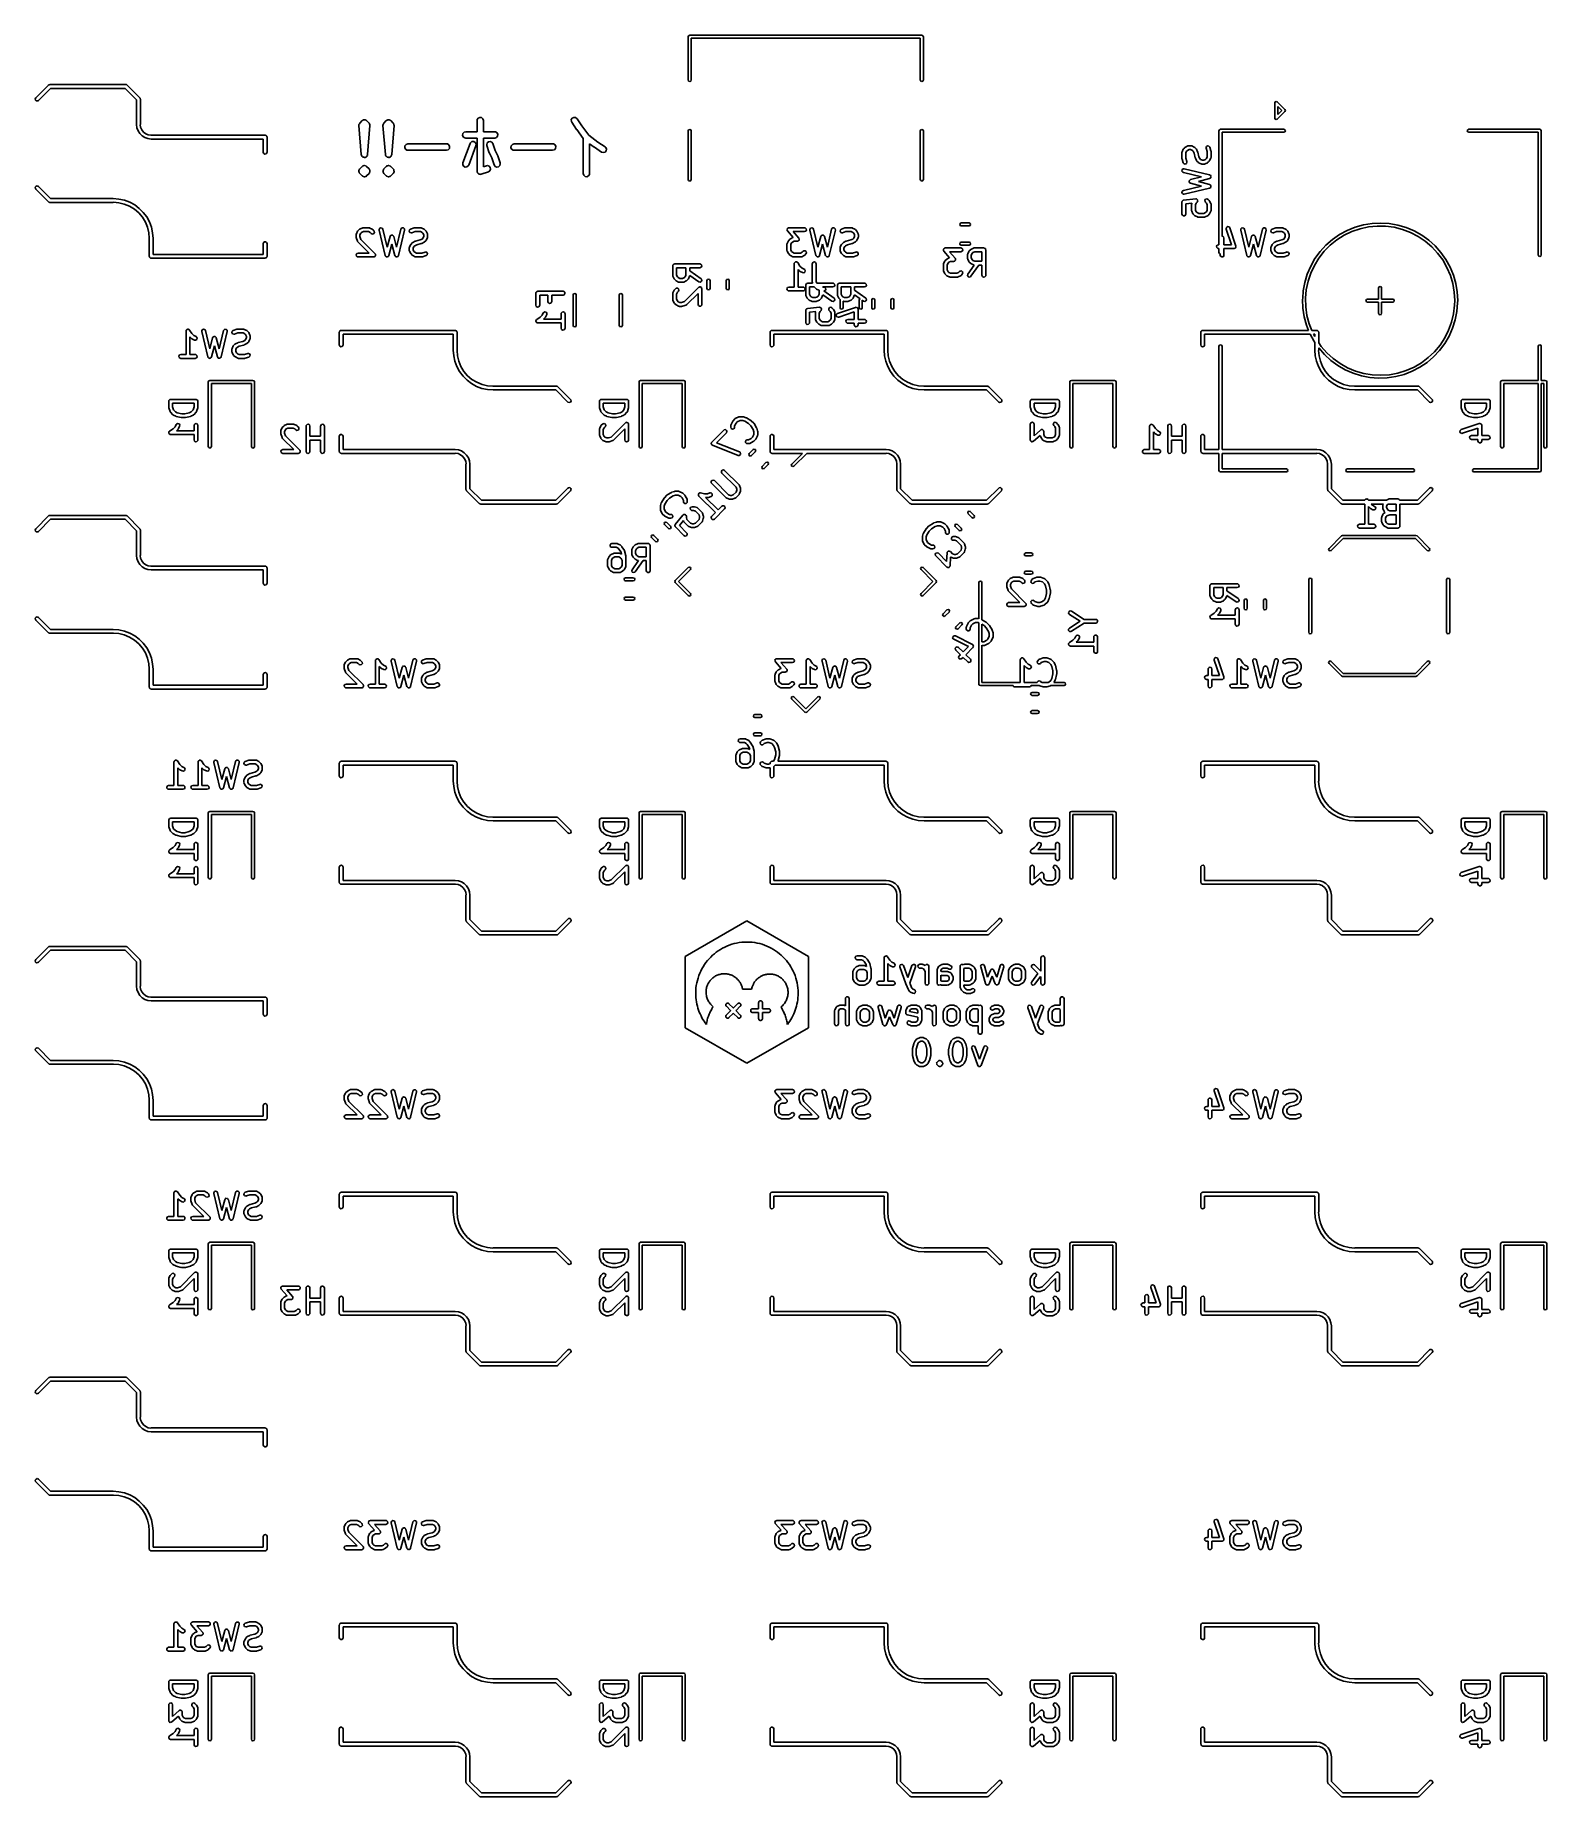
# Model space of a CAD drawing. Extents: x 3.18 to 5.53, y -3.25 to -0.52.
import ezdxf

# ---------------------------------------------------------------- set-up
doc = ezdxf.new("R2010")
doc.units = 0
doc.header["$MEASUREMENT"] = 0
doc.layers.add('BLACK', color=7, linetype='CONTINUOUS')

msp = doc.modelspace()

# ---------------------------------------------------------------- linework, layer by layer
at = {"layer": 'BLACK', "linetype": 'CONTINUOUS'}
for p, q in [((4.1956, -0.520275), (4.19629, -0.518605)), ((4.19629, -0.518605), (4.19796, -0.517913)), ((4.19796, -0.517913), (4.55859, -0.517913)), ((4.55859, -0.517913), (4.56026, -0.518605)), ((4.56026, -0.518605), (4.56096, -0.520275)), ((4.1956, -0.587401), (4.1956, -0.520275)), ((4.55623, -0.522637), (4.20033, -0.522637)), ((4.20033, -0.522637), (4.20033, -0.587401)), ((4.55623, -0.587401), (4.55623, -0.522637)), ((4.56096, -0.520275), (4.56096, -0.587401)), ((3.18197, -0.615038), (3.20165, -0.595353)), ((3.20496, -0.600393), (3.18614, -0.619213)), ((3.20165, -0.595353), (3.2018, -0.595247)), ((3.2018, -0.595247), (3.20184, -0.595179)), ((3.20184, -0.595179), (3.20196, -0.595134)), ((3.20196, -0.595134), (3.20249, -0.594764)), ((3.20249, -0.594764), (3.20313, -0.594708)), ((3.20313, -0.594708), (3.20374, -0.594488)), ((3.20374, -0.594488), (3.32185, -0.594488)), ((3.32063, -0.600393), (3.20496, -0.600393)), ((3.33858, -0.618349), (3.32063, -0.600393)), ((3.32185, -0.594488), (3.32203, -0.59452)), ((3.32203, -0.59452), (3.32211, -0.594499)), ((3.32211, -0.594499), (3.32222, -0.594554)), ((3.32222, -0.594554), (3.32286, -0.594666)), ((3.32286, -0.594666), (3.32335, -0.59508)), ((3.32335, -0.59508), (3.32394, -0.595353)), ((3.32394, -0.595353), (3.34362, -0.615038)), ((4.19629, -0.589072), (4.1956, -0.587401)), ((4.19796, -0.589763), (4.19629, -0.589072)), ((4.19963, -0.589072), (4.19796, -0.589763)), ((4.20033, -0.587401), (4.19963, -0.589072)), ((4.55692, -0.589072), (4.55623, -0.587401)), ((4.55859, -0.589763), (4.55692, -0.589072)), ((4.56026, -0.589072), (4.55859, -0.589763)), ((4.56096, -0.587401), (4.56026, -0.589072)), ((3.18111, -0.616868), (3.18197, -0.615038)), ((3.18163, -0.618819), (3.18111, -0.616868)), ((3.18329, -0.619978), (3.18163, -0.618819)), ((3.1853, -0.619802), (3.18329, -0.619978)), ((3.18614, -0.619213), (3.1853, -0.619802)), ((3.33858, -0.656496), (3.33858, -0.618349)), ((3.34362, -0.615038), (3.34373, -0.615188)), ((3.34373, -0.615188), (3.3438, -0.615228)), ((3.3438, -0.615228), (3.34384, -0.61535)), ((3.34384, -0.61535), (3.34421, -0.615878)), ((3.34421, -0.615878), (3.34427, -0.61652)), ((3.34427, -0.61652), (3.34449, -0.617126)), ((3.34449, -0.617126), (3.34449, -0.656496)), ((5.10689, -0.623032), (5.10759, -0.621362)), ((5.10689, -0.646654), (5.10689, -0.623032)), ((5.10759, -0.621362), (5.10926, -0.62067)), ((5.10926, -0.62067), (5.11093, -0.621362)), ((5.11093, -0.621362), (5.12274, -0.633173)), ((5.11773, -0.634843), (5.11162, -0.628735)), ((5.11162, -0.628735), (5.11162, -0.640952)), ((3.33858, -0.656505), (3.33858, -0.656496)), ((3.33858, -0.656496), (3.33858, -0.656496)), ((3.33915, -0.661533), (3.33858, -0.656505)), ((3.34449, -0.656496), (3.34441, -0.656958)), ((3.68403, -0.65676), (3.68468, -0.655563)), ((3.68468, -0.655563), (3.68532, -0.654363)), ((3.68532, -0.654363), (3.68534, -0.65435)), ((3.68534, -0.65435), (3.68535, -0.654328)), ((3.68535, -0.654328), (3.6891, -0.650579)), ((3.6891, -0.650579), (3.68931, -0.650426)), ((3.68931, -0.650426), (3.68937, -0.650333)), ((3.68937, -0.650333), (3.68953, -0.650258)), ((3.68953, -0.650258), (3.69024, -0.649734)), ((3.69024, -0.649734), (3.69058, -0.649659)), ((3.69058, -0.649659), (3.69087, -0.649446)), ((3.69087, -0.649446), (3.6914, -0.649408)), ((3.6914, -0.649408), (3.69189, -0.649186)), ((3.69189, -0.649186), (3.69242, -0.649263)), ((3.69242, -0.649263), (3.69294, -0.64915)), ((3.69294, -0.64915), (3.69328, -0.649275)), ((3.69328, -0.649275), (3.69363, -0.64925)), ((3.69363, -0.64925), (3.6941, -0.649507)), ((3.6941, -0.649507), (3.69463, -0.649584)), ((3.69463, -0.649584), (3.69504, -0.649935)), ((3.69504, -0.649935), (3.69554, -0.650123)), ((3.69554, -0.650123), (3.69575, -0.650408)), ((3.69575, -0.650408), (3.69606, -0.650579)), ((3.69606, -0.650579), (3.69981, -0.654328)), ((3.69981, -0.654328), (3.70066, -0.65546)), ((3.70066, -0.65546), (3.70066, -0.655484)), ((3.70066, -0.655484), (3.70068, -0.655503)), ((3.70068, -0.655503), (3.70095, -0.656836)), ((3.72152, -0.65676), (3.72217, -0.655563)), ((3.72217, -0.655563), (3.72282, -0.654363)), ((3.72282, -0.654363), (3.72284, -0.65435)), ((3.72284, -0.65435), (3.72285, -0.654328)), ((3.72285, -0.654328), (3.7266, -0.650579)), ((3.7266, -0.650579), (3.7268, -0.650426)), ((3.7268, -0.650426), (3.72686, -0.650333)), ((3.72686, -0.650333), (3.72703, -0.650258)), ((3.72703, -0.650258), (3.72773, -0.649734)), ((3.72773, -0.649734), (3.72808, -0.649659)), ((3.72808, -0.649659), (3.72836, -0.649446)), ((3.72836, -0.649446), (3.7289, -0.649408)), ((3.7289, -0.649408), (3.72939, -0.649186)), ((3.72939, -0.649186), (3.72992, -0.649263)), ((3.72992, -0.649263), (3.73044, -0.64915)), ((3.73044, -0.64915), (3.73077, -0.649275)), ((3.73077, -0.649275), (3.73113, -0.64925)), ((3.73113, -0.64925), (3.7316, -0.649507)), ((3.7316, -0.649507), (3.73213, -0.649584)), ((3.73213, -0.649584), (3.73253, -0.649935)), ((3.73253, -0.649935), (3.73303, -0.650123)), ((3.73303, -0.650123), (3.73325, -0.650408)), ((3.73325, -0.650408), (3.73356, -0.650579)), ((3.73356, -0.650579), (3.73731, -0.654328)), ((3.73731, -0.654328), (3.73815, -0.65546)), ((3.73815, -0.65546), (3.73816, -0.655484)), ((3.73816, -0.655484), (3.73818, -0.655503)), ((3.73818, -0.655503), (3.73845, -0.656836)), ((3.86764, -0.650309), (3.86784, -0.648911)), ((3.86764, -0.667885), (3.86764, -0.650309)), ((3.86784, -0.648911), (3.86935, -0.646584)), ((3.86935, -0.646584), (3.87187, -0.645437)), ((3.87187, -0.645437), (3.87461, -0.645834)), ((3.87461, -0.645834), (3.8767, -0.64765)), ((3.8767, -0.64765), (3.87748, -0.650309)), ((3.87748, -0.650309), (3.87748, -0.667885)), ((4.01405, -0.648993), (4.01551, -0.64664)), ((4.01409, -0.651763), (4.01405, -0.648993)), ((4.0147, -0.653039), (4.01409, -0.651763)), ((4.0222, -0.664287), (4.0147, -0.653039)), ((4.01551, -0.64664), (4.01802, -0.645449)), ((4.01802, -0.645449), (4.02076, -0.6458)), ((4.02076, -0.6458), (4.02289, -0.647579)), ((4.02289, -0.647579), (4.03031, -0.658714)), ((5.10759, -0.648325), (5.10689, -0.646654)), ((5.10926, -0.649017), (5.10759, -0.648325)), ((5.11093, -0.648325), (5.10926, -0.649017)), ((5.12274, -0.636514), (5.11093, -0.648325)), ((5.11162, -0.640952), (5.11773, -0.634843)), ((5.12274, -0.633173), (5.12343, -0.634843)), ((5.12343, -0.634843), (5.12274, -0.636514)), ((3.34082, -0.666317), (3.33915, -0.661533)), ((3.34352, -0.670609), (3.34082, -0.666317)), ((3.34711, -0.674194), (3.34352, -0.670609)), ((3.34441, -0.656958), (3.34492, -0.660863)), ((3.34492, -0.660863), (3.3466, -0.664934)), ((3.3466, -0.664934), (3.34929, -0.668429)), ((3.3514, -0.676891), (3.34711, -0.674194)), ((3.34929, -0.668429), (3.35278, -0.671111)), ((3.35618, -0.678566), (3.3514, -0.676891)), ((3.35278, -0.671111), (3.35685, -0.672797)), ((3.36122, -0.679133), (3.35618, -0.678566)), ((3.35685, -0.672797), (3.3609, -0.673331)), ((3.3609, -0.673331), (3.36122, -0.673229)), ((3.36122, -0.673229), (3.36122, -0.673228)), ((3.36122, -0.673228), (3.53838, -0.673228)), ((3.53543, -0.679133), (3.36122, -0.679133)), ((3.36122, -0.679133), (3.36122, -0.679133)), ((3.36122, -0.679133), (3.36122, -0.679133)), ((3.53543, -0.699803), (3.53543, -0.679133)), ((3.53838, -0.673228), (3.53877, -0.673296)), ((3.53877, -0.673296), (3.5389, -0.673273)), ((3.5389, -0.673273), (3.53901, -0.673338)), ((3.53901, -0.673338), (3.53939, -0.673406)), ((3.53939, -0.673406), (3.53998, -0.673899)), ((3.53998, -0.673899), (3.54065, -0.674283)), ((3.54065, -0.674283), (3.54074, -0.674533)), ((3.54074, -0.674533), (3.54094, -0.674704)), ((3.54094, -0.674704), (3.54107, -0.67546)), ((3.54107, -0.67546), (3.54134, -0.676181)), ((3.54134, -0.676181), (3.54134, -0.699803)), ((3.68393, -0.658217), (3.68402, -0.656807)), ((3.68768, -0.703211), (3.68393, -0.658217)), ((3.68402, -0.656807), (3.68403, -0.656785)), ((3.68403, -0.656785), (3.68403, -0.65676)), ((3.70124, -0.658217), (3.69749, -0.703211)), ((3.70095, -0.656836), (3.70124, -0.658169)), ((3.70124, -0.658169), (3.70123, -0.658192)), ((3.70123, -0.658192), (3.70124, -0.658217)), ((3.72142, -0.658217), (3.72151, -0.656807)), ((3.72517, -0.703211), (3.72142, -0.658217)), ((3.72151, -0.656807), (3.72152, -0.656785)), ((3.72152, -0.656785), (3.72152, -0.65676)), ((3.73873, -0.658217), (3.73498, -0.703211)), ((3.73845, -0.656836), (3.73874, -0.658169)), ((3.73874, -0.658169), (3.73873, -0.658192)), ((3.73873, -0.658192), (3.73873, -0.658217)), ((3.84519, -0.6735), (3.84559, -0.670758)), ((3.84634, -0.676022), (3.84519, -0.6735)), ((3.84559, -0.670758), (3.84741, -0.668665)), ((3.84867, -0.677525), (3.84634, -0.676022)), ((3.84741, -0.668665), (3.85006, -0.667885)), ((3.85006, -0.677727), (3.84867, -0.677525)), ((3.85006, -0.667885), (3.86764, -0.667885)), ((3.86764, -0.677727), (3.85006, -0.677727)), ((3.85738, -0.684839), (3.85961, -0.683187)), ((3.85961, -0.683187), (3.86237, -0.682999)), ((3.86237, -0.682999), (3.8648, -0.684334)), ((3.86764, -0.729049), (3.86764, -0.677727)), ((3.87748, -0.667885), (3.89506, -0.667885)), ((3.89506, -0.677727), (3.87748, -0.677727)), ((3.87748, -0.677727), (3.87748, -0.722221)), ((3.88333, -0.685287), (3.88536, -0.683401)), ((3.88536, -0.683401), (3.88809, -0.682911)), ((3.88809, -0.682911), (3.89065, -0.683972)), ((3.89065, -0.683972), (3.89223, -0.686248)), ((3.89506, -0.667885), (3.89646, -0.668088)), ((3.89772, -0.676947), (3.89506, -0.677727)), ((3.89646, -0.668088), (3.89878, -0.669591)), ((3.89953, -0.674855), (3.89772, -0.676947)), ((3.89878, -0.669591), (3.89993, -0.672113)), ((3.89993, -0.672113), (3.89953, -0.674855)), ((4.02226, -0.664343), (4.0222, -0.664287)), ((4.02235, -0.66451), (4.02226, -0.664343)), ((4.03262, -0.678196), (4.02235, -0.66451)), ((4.03031, -0.658714), (4.04106, -0.673041)), ((4.03262, -0.732799), (4.03262, -0.678196)), ((4.04106, -0.673041), (4.05538, -0.683785)), ((4.05538, -0.683785), (4.06652, -0.691209)), ((4.1956, -0.666535), (4.19629, -0.664865)), ((4.1956, -0.742126), (4.1956, -0.666535)), ((4.19629, -0.664865), (4.19796, -0.664173)), ((4.19796, -0.664173), (4.19963, -0.664865)), ((4.19963, -0.664865), (4.20033, -0.666535)), ((4.20033, -0.666535), (4.20033, -0.742126)), ((4.55623, -0.666535), (4.55692, -0.664865)), ((4.55623, -0.742126), (4.55623, -0.666535)), ((4.55692, -0.664865), (4.55859, -0.664173)), ((4.55859, -0.664173), (4.56026, -0.664865)), ((4.56026, -0.664865), (4.56096, -0.666535)), ((4.56096, -0.666535), (4.56096, -0.742126)), ((5.02028, -0.666339), (5.02097, -0.664669)), ((5.02028, -0.843269), (5.02028, -0.666339)), ((5.02097, -0.664669), (5.02264, -0.663977)), ((5.02264, -0.663977), (5.12107, -0.663977)), ((5.12107, -0.668702), (5.025, -0.668702)), ((5.025, -0.668702), (5.025, -0.830293)), ((5.12107, -0.663977), (5.12274, -0.664669)), ((5.12274, -0.66801), (5.12107, -0.668702)), ((5.12274, -0.664669), (5.12343, -0.666339)), ((5.12343, -0.666339), (5.12274, -0.66801)), ((5.40611, -0.666339), (5.4068, -0.664669)), ((5.4068, -0.66801), (5.40611, -0.666339)), ((5.4068, -0.664669), (5.40847, -0.663977)), ((5.40847, -0.668702), (5.4068, -0.66801)), ((5.40847, -0.663977), (5.51871, -0.663977)), ((5.51634, -0.668702), (5.40847, -0.668702)), ((5.51634, -0.859253), (5.51634, -0.668702)), ((5.51871, -0.663977), (5.52038, -0.664669)), ((5.52038, -0.664669), (5.52107, -0.666339)), ((5.52107, -0.666339), (5.52107, -0.859253)), ((3.53612, -0.701701), (3.53543, -0.699803)), ((3.53787, -0.702711), (3.53612, -0.701701)), ((3.53986, -0.70236), (3.53787, -0.702711)), ((3.54116, -0.700813), (3.53986, -0.70236)), ((3.54134, -0.699803), (3.54116, -0.700813)), ((3.68804, -0.704136), (3.68768, -0.703211)), ((3.68824, -0.705108), (3.68804, -0.704136)), ((3.68838, -0.705259), (3.68824, -0.705108)), ((3.68844, -0.705461), (3.68838, -0.705259)), ((3.6886, -0.705599), (3.68844, -0.705461)), ((3.68868, -0.705796), (3.6886, -0.705599)), ((3.68948, -0.706381), (3.68868, -0.705796)), ((3.69017, -0.707091), (3.68948, -0.706381)), ((3.69038, -0.707139), (3.69017, -0.707091)), ((3.69053, -0.707277), (3.69038, -0.707139)), ((3.69074, -0.707307), (3.69053, -0.707277)), ((3.69091, -0.707432), (3.69074, -0.707307)), ((3.6919, -0.707492), (3.69091, -0.707432)), ((3.69287, -0.707715), (3.6919, -0.707492)), ((3.69307, -0.707644), (3.69287, -0.707715)), ((3.69328, -0.707675), (3.69307, -0.707644)), ((3.69347, -0.707587), (3.69328, -0.707675)), ((3.69368, -0.7076), (3.69347, -0.707587)), ((3.69454, -0.707116), (3.69368, -0.7076)), ((3.69548, -0.706782), (3.69454, -0.707116)), ((3.69561, -0.706615), (3.69548, -0.706782)), ((3.6958, -0.706528), (3.69561, -0.706615)), ((3.69591, -0.706351), (3.6958, -0.706528)), ((3.6961, -0.706248), (3.69591, -0.706351)), ((3.69656, -0.705373), (3.6961, -0.706248)), ((3.69717, -0.704587), (3.69656, -0.705373)), ((3.69724, -0.704304), (3.69717, -0.704587)), ((3.6973, -0.7042), (3.69724, -0.704304)), ((3.69734, -0.703912), (3.6973, -0.7042)), ((3.6974, -0.703803), (3.69734, -0.703912)), ((3.69742, -0.703504), (3.6974, -0.703803)), ((3.69749, -0.703211), (3.69742, -0.703504)), ((3.72553, -0.704136), (3.72517, -0.703211)), ((3.72573, -0.705108), (3.72553, -0.704136)), ((3.72588, -0.705259), (3.72573, -0.705108)), ((3.72594, -0.705461), (3.72588, -0.705259)), ((3.7261, -0.705599), (3.72594, -0.705461)), ((3.72617, -0.705796), (3.7261, -0.705599)), ((3.72697, -0.706381), (3.72617, -0.705796)), ((3.72767, -0.707091), (3.72697, -0.706381)), ((3.72787, -0.707139), (3.72767, -0.707091)), ((3.72803, -0.707277), (3.72787, -0.707139)), ((3.72824, -0.707307), (3.72803, -0.707277)), ((3.72841, -0.707432), (3.72824, -0.707307)), ((3.7294, -0.707492), (3.72841, -0.707432)), ((3.73037, -0.707715), (3.7294, -0.707492)), ((3.73056, -0.707644), (3.73037, -0.707715)), ((3.73077, -0.707675), (3.73056, -0.707644)), ((3.73096, -0.707587), (3.73077, -0.707675)), ((3.73117, -0.7076), (3.73096, -0.707587)), ((3.73204, -0.707116), (3.73117, -0.7076)), ((3.73297, -0.706782), (3.73204, -0.707116)), ((3.7331, -0.706615), (3.73297, -0.706782)), ((3.73329, -0.706528), (3.7331, -0.706615)), ((3.73341, -0.706351), (3.73329, -0.706528)), ((3.73359, -0.706248), (3.73341, -0.706351)), ((3.73406, -0.705373), (3.73359, -0.706248)), ((3.73467, -0.704587), (3.73406, -0.705373)), ((3.73473, -0.704304), (3.73467, -0.704587)), ((3.7348, -0.7042), (3.73473, -0.704304)), ((3.73484, -0.703912), (3.7348, -0.7042)), ((3.7349, -0.703803), (3.73484, -0.703912)), ((3.73492, -0.703504), (3.7349, -0.703803)), ((3.73498, -0.703211), (3.73492, -0.703504)), ((3.7552, -0.692247), (3.7556, -0.689505)), ((3.75635, -0.694769), (3.7552, -0.692247)), ((3.7556, -0.689505), (3.75742, -0.687413)), ((3.75868, -0.696272), (3.75635, -0.694769)), ((3.75742, -0.687413), (3.76008, -0.686633)), ((3.76008, -0.696475), (3.75868, -0.696272)), ((3.76008, -0.686633), (3.82007, -0.686633)), ((3.82007, -0.696475), (3.76008, -0.696475)), ((3.82007, -0.686633), (3.82147, -0.686835)), ((3.82273, -0.695695), (3.82007, -0.696475)), ((3.82147, -0.686835), (3.82379, -0.688338)), ((3.82454, -0.693602), (3.82273, -0.695695)), ((3.82379, -0.688338), (3.82494, -0.69086)), ((3.82494, -0.69086), (3.82454, -0.693602)), ((3.84546, -0.716073), (3.8567, -0.686076)), ((3.86592, -0.689532), (3.85467, -0.719529)), ((3.8567, -0.686076), (3.85738, -0.684839)), ((3.8648, -0.684334), (3.86612, -0.686769)), ((3.86612, -0.686769), (3.86592, -0.689532)), ((3.88264, -0.68797), (3.88333, -0.685287)), ((3.88289, -0.689361), (3.88264, -0.68797)), ((3.88664, -0.700609), (3.88289, -0.689361)), ((3.88674, -0.700757), (3.88664, -0.700609)), ((3.88691, -0.701254), (3.88674, -0.700757)), ((3.8905, -0.70844), (3.88691, -0.701254)), ((3.89414, -0.719357), (3.8905, -0.70844)), ((3.89223, -0.686248), (3.89587, -0.697165)), ((3.89587, -0.697165), (3.89946, -0.704351)), ((3.89946, -0.704351), (3.89962, -0.704848)), ((3.89962, -0.704848), (3.89973, -0.704996)), ((3.89973, -0.704996), (3.90348, -0.716244)), ((3.92018, -0.692247), (3.92058, -0.689505)), ((3.92133, -0.694769), (3.92018, -0.692247)), ((3.92058, -0.689505), (3.9224, -0.687413)), ((3.92366, -0.696272), (3.92133, -0.694769)), ((3.9224, -0.687413), (3.92505, -0.686633)), ((3.92505, -0.696475), (3.92366, -0.696272)), ((3.92505, -0.686633), (3.98505, -0.686633)), ((3.98505, -0.696475), (3.92505, -0.696475)), ((3.98505, -0.686633), (3.98644, -0.686835)), ((3.98771, -0.695695), (3.98505, -0.696475)), ((3.98644, -0.686835), (3.98877, -0.688338)), ((3.98952, -0.693602), (3.98771, -0.695695)), ((3.98877, -0.688338), (3.98992, -0.69086)), ((3.98992, -0.69086), (3.98952, -0.693602)), ((4.04959, -0.691741), (4.04246, -0.686398)), ((4.04246, -0.686398), (4.04246, -0.732799)), ((4.04967, -0.691772), (4.04959, -0.691741)), ((4.04981, -0.691899), (4.04967, -0.691772)), ((4.06106, -0.699398), (4.04981, -0.691899)), ((4.0637, -0.700224), (4.06106, -0.699398)), ((4.06637, -0.69949), (4.0637, -0.700224)), ((4.06823, -0.697429), (4.06637, -0.69949)), ((4.06652, -0.691209), (4.06757, -0.692153)), ((4.06757, -0.692153), (4.06867, -0.694694)), ((4.06867, -0.694694), (4.06823, -0.697429)), ((4.9627, -0.700085), (4.96288, -0.699075)), ((4.9627, -0.709459), (4.9627, -0.700085)), ((4.96272, -0.70952), (4.9627, -0.709459)), ((4.96285, -0.710393), (4.96272, -0.70952)), ((4.96472, -0.716017), (4.96285, -0.710393)), ((4.96288, -0.699075), (4.96299, -0.69894)), ((4.96299, -0.69894), (4.96301, -0.698765)), ((4.96301, -0.698765), (4.96488, -0.695015)), ((4.96488, -0.695015), (4.96541, -0.694306)), ((4.96541, -0.694306), (4.96544, -0.694248)), ((4.96544, -0.694248), (4.96731, -0.692373)), ((4.96731, -0.692373), (4.96803, -0.691867)), ((4.96803, -0.691867), (4.96808, -0.69182)), ((4.96808, -0.69182), (4.97183, -0.689945)), ((4.96995, -0.698085), (4.9686, -0.700782)), ((4.9686, -0.700782), (4.9686, -0.70898)), ((4.9686, -0.70898), (4.97033, -0.71415)), ((4.97115, -0.696888), (4.96995, -0.698085)), ((4.97385, -0.695539), (4.97115, -0.696888)), ((4.97183, -0.689945), (4.97281, -0.689653)), ((4.97281, -0.689653), (4.97298, -0.689694)), ((4.97298, -0.689694), (4.97315, -0.689633)), ((4.97315, -0.689633), (4.9769, -0.689633)), ((4.9762, -0.695539), (4.97385, -0.695539)), ((4.9789, -0.696888), (4.9762, -0.695539)), ((4.9769, -0.689633), (4.97791, -0.689811)), ((4.97791, -0.689811), (4.97804, -0.689925)), ((4.97804, -0.689925), (4.97822, -0.689945)), ((4.97822, -0.689945), (4.98197, -0.69182)), ((4.9801, -0.698085), (4.9789, -0.696888)), ((4.98161, -0.701116), (4.9801, -0.698085)), ((4.98341, -0.7083), (4.98161, -0.701116)), ((4.98197, -0.69182), (4.98268, -0.692346)), ((4.98268, -0.692346), (4.98274, -0.692373)), ((4.98274, -0.692373), (4.98461, -0.694248)), ((4.98349, -0.708416), (4.98341, -0.7083)), ((4.98363, -0.708905), (4.98349, -0.708416)), ((4.98551, -0.712654), (4.98363, -0.708905)), ((4.98461, -0.694248), (4.98512, -0.694971)), ((4.98512, -0.694971), (4.98516, -0.695015)), ((4.98516, -0.695015), (4.98704, -0.698765)), ((4.98704, -0.698765), (4.98718, -0.699253)), ((4.98718, -0.699253), (4.98726, -0.699369)), ((4.98726, -0.699369), (4.98906, -0.706554)), ((4.98906, -0.706554), (4.99057, -0.709585)), ((4.99057, -0.709585), (4.99177, -0.710782)), ((4.99177, -0.710782), (4.99447, -0.712131)), ((4.99682, -0.712131), (4.99952, -0.710782)), ((4.99952, -0.710782), (5.00072, -0.709585)), ((5.00019, -0.692505), (5.00094, -0.690627)), ((5.00034, -0.69352), (5.00019, -0.692505)), ((5.00207, -0.69869), (5.00034, -0.69352)), ((5.00072, -0.709585), (5.00207, -0.706887)), ((5.00094, -0.690627), (5.00271, -0.689665)), ((5.00207, -0.706887), (5.00207, -0.69869)), ((5.00271, -0.689665), (5.00469, -0.69007)), ((5.00469, -0.69007), (5.00595, -0.691652)), ((5.00766, -0.708905), (5.00579, -0.712654)), ((5.00595, -0.691652), (5.00782, -0.697277)), ((5.00768, -0.708729), (5.00766, -0.708905)), ((5.00779, -0.708594), (5.00768, -0.708729)), ((5.00797, -0.707584), (5.00779, -0.708594)), ((5.00782, -0.697277), (5.00795, -0.69815)), ((5.00795, -0.69815), (5.00797, -0.69821)), ((5.00797, -0.69821), (5.00797, -0.707584)), ((3.68393, -0.728689), (3.68405, -0.728356)), ((3.68415, -0.729716), (3.68393, -0.728689)), ((3.68403, -0.728001), (3.68453, -0.727078)), ((3.68405, -0.728356), (3.68403, -0.728001)), ((3.68422, -0.730765), (3.68415, -0.729716)), ((3.68443, -0.73105), (3.68422, -0.730765)), ((3.68451, -0.731397), (3.68443, -0.73105)), ((3.68535, -0.732529), (3.68451, -0.731397)), ((3.68453, -0.727078), (3.6849, -0.726094)), ((3.6849, -0.726094), (3.68518, -0.725881)), ((3.68518, -0.725881), (3.68535, -0.725569)), ((3.68535, -0.725569), (3.6891, -0.72182)), ((3.6891, -0.736279), (3.68535, -0.732529)), ((3.6891, -0.72182), (3.68931, -0.721667)), ((3.68942, -0.736449), (3.6891, -0.736279)), ((3.68931, -0.721667), (3.68937, -0.721574)), ((3.68937, -0.721574), (3.68953, -0.721499)), ((3.68963, -0.736734), (3.68942, -0.736449)), ((3.68953, -0.721499), (3.69024, -0.720975)), ((3.69013, -0.736922), (3.68963, -0.736734)), ((3.69053, -0.737273), (3.69013, -0.736922)), ((3.69024, -0.720975), (3.69058, -0.7209)), ((3.69107, -0.73735), (3.69053, -0.737273)), ((3.69058, -0.7209), (3.69087, -0.720687)), ((3.69087, -0.720687), (3.6914, -0.720649)), ((3.69154, -0.737607), (3.69107, -0.73735)), ((3.6914, -0.720649), (3.69189, -0.720427)), ((3.69189, -0.737582), (3.69154, -0.737607)), ((3.69189, -0.720427), (3.69242, -0.720504)), ((3.69222, -0.737707), (3.69189, -0.737582)), ((3.69275, -0.737594), (3.69222, -0.737707)), ((3.69242, -0.720504), (3.69294, -0.720392)), ((3.69328, -0.737671), (3.69275, -0.737594)), ((3.69294, -0.720392), (3.69328, -0.720516)), ((3.69328, -0.720516), (3.69363, -0.720491)), ((3.69376, -0.737449), (3.69328, -0.737671)), ((3.69363, -0.720491), (3.6941, -0.720748)), ((3.6943, -0.737411), (3.69376, -0.737449)), ((3.6941, -0.720748), (3.69463, -0.720825)), ((3.69458, -0.737198), (3.6943, -0.737411)), ((3.69493, -0.737124), (3.69458, -0.737198)), ((3.69463, -0.720825), (3.69504, -0.721176)), ((3.69563, -0.736599), (3.69493, -0.737124)), ((3.69504, -0.721176), (3.69554, -0.721364)), ((3.69554, -0.721364), (3.69575, -0.721649)), ((3.6958, -0.736524), (3.69563, -0.736599)), ((3.69575, -0.721649), (3.69606, -0.72182)), ((3.69586, -0.736431), (3.6958, -0.736524)), ((3.69606, -0.736279), (3.69586, -0.736431)), ((3.69606, -0.72182), (3.69981, -0.725569)), ((3.69981, -0.732529), (3.69606, -0.736279)), ((3.69981, -0.725569), (3.70066, -0.726701)), ((3.69998, -0.732217), (3.69981, -0.732529)), ((3.70027, -0.732004), (3.69998, -0.732217)), ((3.70064, -0.73102), (3.70027, -0.732004)), ((3.70114, -0.730098), (3.70064, -0.73102)), ((3.70066, -0.726701), (3.70073, -0.727049)), ((3.70073, -0.727049), (3.70095, -0.727334)), ((3.70095, -0.727334), (3.70102, -0.728382)), ((3.70102, -0.728382), (3.70124, -0.72941)), ((3.70124, -0.72941), (3.70112, -0.729743)), ((3.70112, -0.729743), (3.70114, -0.730098)), ((3.72142, -0.728689), (3.72155, -0.728356)), ((3.72164, -0.729716), (3.72142, -0.728689)), ((3.72152, -0.728001), (3.72202, -0.727078)), ((3.72155, -0.728356), (3.72152, -0.728001)), ((3.72172, -0.730765), (3.72164, -0.729716)), ((3.72193, -0.73105), (3.72172, -0.730765)), ((3.722, -0.731397), (3.72193, -0.73105)), ((3.72285, -0.732529), (3.722, -0.731397)), ((3.72202, -0.727078), (3.72239, -0.726094)), ((3.72239, -0.726094), (3.72268, -0.725881)), ((3.72268, -0.725881), (3.72285, -0.725569)), ((3.72285, -0.725569), (3.7266, -0.72182)), ((3.7266, -0.736279), (3.72285, -0.732529)), ((3.7266, -0.72182), (3.7268, -0.721667)), ((3.72691, -0.736449), (3.7266, -0.736279)), ((3.7268, -0.721667), (3.72686, -0.721574)), ((3.72686, -0.721574), (3.72703, -0.721499)), ((3.72712, -0.736734), (3.72691, -0.736449)), ((3.72703, -0.721499), (3.72773, -0.720975)), ((3.72763, -0.736922), (3.72712, -0.736734)), ((3.72803, -0.737273), (3.72763, -0.736922)), ((3.72773, -0.720975), (3.72808, -0.7209)), ((3.72856, -0.73735), (3.72803, -0.737273)), ((3.72808, -0.7209), (3.72836, -0.720687)), ((3.72836, -0.720687), (3.7289, -0.720649)), ((3.72903, -0.737607), (3.72856, -0.73735)), ((3.7289, -0.720649), (3.72939, -0.720427)), ((3.72939, -0.737582), (3.72903, -0.737607)), ((3.72939, -0.720427), (3.72992, -0.720504)), ((3.72972, -0.737707), (3.72939, -0.737582)), ((3.73024, -0.737594), (3.72972, -0.737707)), ((3.72992, -0.720504), (3.73044, -0.720392)), ((3.73077, -0.737671), (3.73024, -0.737594)), ((3.73044, -0.720392), (3.73077, -0.720516)), ((3.73077, -0.720516), (3.73113, -0.720491)), ((3.73126, -0.737449), (3.73077, -0.737671)), ((3.73113, -0.720491), (3.7316, -0.720748)), ((3.73179, -0.737411), (3.73126, -0.737449)), ((3.7316, -0.720748), (3.73213, -0.720825)), ((3.73208, -0.737198), (3.73179, -0.737411)), ((3.73243, -0.737124), (3.73208, -0.737198)), ((3.73213, -0.720825), (3.73253, -0.721176)), ((3.73313, -0.736599), (3.73243, -0.737124)), ((3.73253, -0.721176), (3.73303, -0.721364)), ((3.73303, -0.721364), (3.73325, -0.721649)), ((3.73329, -0.736524), (3.73313, -0.736599)), ((3.73325, -0.721649), (3.73356, -0.72182)), ((3.73335, -0.736431), (3.73329, -0.736524)), ((3.73356, -0.736279), (3.73335, -0.736431)), ((3.73356, -0.72182), (3.73731, -0.725569)), ((3.73731, -0.732529), (3.73356, -0.736279)), ((3.73731, -0.725569), (3.73815, -0.726701)), ((3.73748, -0.732217), (3.73731, -0.732529)), ((3.73776, -0.732004), (3.73748, -0.732217)), ((3.73813, -0.73102), (3.73776, -0.732004)), ((3.73864, -0.730098), (3.73813, -0.73102)), ((3.73815, -0.726701), (3.73823, -0.727049)), ((3.73823, -0.727049), (3.73844, -0.727334)), ((3.73844, -0.727334), (3.73852, -0.728382)), ((3.73852, -0.728382), (3.73874, -0.72941)), ((3.73874, -0.72941), (3.73861, -0.729743)), ((3.73861, -0.729743), (3.73864, -0.730098)), ((3.84525, -0.718836), (3.84546, -0.716073)), ((3.84657, -0.721271), (3.84525, -0.718836)), ((3.849, -0.722606), (3.84657, -0.721271)), ((3.85177, -0.722418), (3.849, -0.722606)), ((3.85399, -0.720766), (3.85177, -0.722418)), ((3.85467, -0.719529), (3.85399, -0.720766)), ((3.86796, -0.730134), (3.86764, -0.729049)), ((3.86816, -0.731248), (3.86796, -0.730134)), ((3.86834, -0.731447), (3.86816, -0.731248)), ((3.86842, -0.731708), (3.86834, -0.731447)), ((3.86927, -0.732449), (3.86842, -0.731708)), ((3.87004, -0.733278), (3.86927, -0.732449)), ((3.87031, -0.733346), (3.87004, -0.733278)), ((3.87051, -0.733524), (3.87031, -0.733346)), ((3.87163, -0.733686), (3.87051, -0.733524)), ((3.87273, -0.733968), (3.87163, -0.733686)), ((3.87311, -0.7339), (3.87273, -0.733968)), ((3.87325, -0.733921), (3.87311, -0.7339)), ((3.87343, -0.733841), (3.87325, -0.733921)), ((3.87412, -0.733718), (3.87343, -0.733841)), ((3.88537, -0.729968), (3.87412, -0.733718)), ((3.87748, -0.722221), (3.88225, -0.720631)), ((3.88225, -0.720631), (3.88364, -0.720381)), ((3.88364, -0.720381), (3.88633, -0.721071)), ((3.88764, -0.728388), (3.88537, -0.729968)), ((3.88633, -0.721071), (3.88821, -0.723101)), ((3.8887, -0.725828), (3.88764, -0.728388)), ((3.88821, -0.723101), (3.8887, -0.725828)), ((3.89572, -0.721632), (3.89414, -0.719357)), ((3.89828, -0.722693), (3.89572, -0.721632)), ((3.90101, -0.722203), (3.89828, -0.722693)), ((3.90304, -0.720318), (3.90101, -0.722203)), ((3.90373, -0.717634), (3.90304, -0.720318)), ((3.90348, -0.716244), (3.90373, -0.717634)), ((4.0334, -0.735457), (4.03262, -0.732799)), ((4.03549, -0.737273), (4.0334, -0.735457)), ((4.03823, -0.737671), (4.03549, -0.737273)), ((4.04076, -0.736524), (4.03823, -0.737671)), ((4.04226, -0.734196), (4.04076, -0.736524)), ((4.04246, -0.732799), (4.04226, -0.734196)), ((4.96282, -0.729051), (4.96294, -0.727034)), ((4.96402, -0.730672), (4.96282, -0.729051)), ((4.96294, -0.727034), (4.96433, -0.725567)), ((4.96497, -0.731079), (4.96402, -0.730672)), ((4.96433, -0.725567), (4.96633, -0.725334)), ((4.96598, -0.717599), (4.96472, -0.716017)), ((4.99295, -0.737743), (4.96497, -0.731079)), ((4.96796, -0.718004), (4.96598, -0.717599)), ((4.96633, -0.725334), (5.0057, -0.734708)), ((4.96973, -0.717042), (4.96796, -0.718004)), ((4.97048, -0.715164), (4.96973, -0.717042)), ((4.97033, -0.71415), (4.97048, -0.715164)), ((4.97614, -0.742227), (4.99295, -0.737743)), ((4.98555, -0.712699), (4.98551, -0.712654)), ((4.98606, -0.713422), (4.98555, -0.712699)), ((4.98793, -0.715296), (4.98606, -0.713422)), ((4.98799, -0.715324), (4.98793, -0.715296)), ((4.9887, -0.71585), (4.98799, -0.715324)), ((4.99245, -0.717724), (4.9887, -0.71585)), ((4.99263, -0.717745), (4.99245, -0.717724)), ((4.99276, -0.717858), (4.99263, -0.717745)), ((4.99377, -0.718036), (4.99276, -0.717858)), ((4.99752, -0.718036), (4.99377, -0.718036)), ((4.99447, -0.712131), (4.99682, -0.712131)), ((4.99769, -0.717976), (4.99752, -0.718036)), ((4.99786, -0.718017), (4.99769, -0.717976)), ((4.99884, -0.717724), (4.99786, -0.718017)), ((5.00259, -0.71585), (4.99884, -0.717724)), ((5.00264, -0.715803), (5.00259, -0.71585)), ((5.00336, -0.715296), (5.00264, -0.715803)), ((5.00523, -0.713422), (5.00336, -0.715296)), ((5.00526, -0.713363), (5.00523, -0.713422)), ((5.00579, -0.712654), (5.00526, -0.713363)), ((5.0057, -0.734708), (5.00665, -0.735115)), ((5.00665, -0.735115), (5.00683, -0.735364)), ((5.00683, -0.735364), (5.00711, -0.735495)), ((5.00711, -0.735495), (5.00742, -0.736154)), ((5.00742, -0.736154), (5.00785, -0.736737)), ((5.00777, -0.738028), (5.00773, -0.738753)), ((5.00796, -0.737327), (5.00777, -0.738028)), ((5.00785, -0.736737), (5.00783, -0.737046)), ((5.00783, -0.737046), (5.00796, -0.737327)), ((3.1812, -0.754157), (3.18236, -0.752502)), ((3.18138, -0.756169), (3.1812, -0.754157)), ((3.18197, -0.757009), (3.18138, -0.756169)), ((3.20165, -0.776694), (3.18197, -0.757009)), ((3.18236, -0.752502), (3.18431, -0.751979)), ((3.18431, -0.751979), (3.18614, -0.752833)), ((3.18614, -0.752833), (3.20496, -0.771653)), ((4.19629, -0.743796), (4.1956, -0.742126)), ((4.19796, -0.744488), (4.19629, -0.743796)), ((4.19963, -0.743796), (4.19796, -0.744488)), ((4.20033, -0.742126), (4.19963, -0.743796)), ((4.55692, -0.743796), (4.55623, -0.742126)), ((4.55859, -0.744488), (4.55692, -0.743796)), ((4.56026, -0.743796), (4.55859, -0.744488)), ((4.56096, -0.742126), (4.56026, -0.743796)), ((4.9627, -0.762127), (4.96328, -0.760192)), ((4.9635, -0.763981), (4.9627, -0.762127)), ((4.96328, -0.760192), (4.96497, -0.75908)), ((4.96531, -0.764886), (4.9635, -0.763981)), ((4.96497, -0.75908), (4.99295, -0.752417)), ((4.96633, -0.764825), (4.96531, -0.764886)), ((5.0057, -0.755451), (4.96633, -0.764825)), ((4.97396, -0.745333), (4.97416, -0.744596)), ((4.97407, -0.745578), (4.97396, -0.745333)), ((4.97405, -0.745847), (4.97407, -0.745578)), ((4.97449, -0.746472), (4.97405, -0.745847)), ((4.97416, -0.744596), (4.97422, -0.743835)), ((4.97422, -0.743835), (4.97441, -0.743644)), ((4.97441, -0.743644), (4.97448, -0.743383)), ((4.97448, -0.743383), (4.97511, -0.742946)), ((4.97481, -0.747165), (4.97449, -0.746472)), ((4.97505, -0.747279), (4.97481, -0.747165)), ((4.97521, -0.7475), (4.97505, -0.747279)), ((4.97511, -0.742946), (4.97565, -0.742405)), ((4.97614, -0.747933), (4.97521, -0.7475)), ((4.97565, -0.742405), (4.97592, -0.742381)), ((4.97592, -0.742381), (4.97614, -0.742227)), ((4.99295, -0.752417), (4.97614, -0.747933)), ((5.00578, -0.740434), (4.98836, -0.74508)), ((4.98836, -0.74508), (5.00578, -0.749726)), ((5.00596, -0.755281), (5.0057, -0.755451)), ((5.00603, -0.740256), (5.00578, -0.740434)), ((5.00578, -0.749726), (5.00671, -0.750158)), ((5.00627, -0.755253), (5.00596, -0.755281)), ((5.00634, -0.740221), (5.00603, -0.740256)), ((5.00678, -0.754739), (5.00627, -0.755253)), ((5.00684, -0.739693), (5.00634, -0.740221)), ((5.00671, -0.750158), (5.00689, -0.750411)), ((5.00739, -0.754339), (5.00678, -0.754739)), ((5.00744, -0.739277), (5.00684, -0.739693)), ((5.00689, -0.750411), (5.00717, -0.75055)), ((5.00717, -0.75055), (5.00745, -0.751217)), ((5.00748, -0.754043), (5.00739, -0.754339)), ((5.00752, -0.738978), (5.00744, -0.739277)), ((5.00745, -0.751217), (5.00787, -0.751811)), ((5.0077, -0.753823), (5.00748, -0.754043)), ((5.00773, -0.738753), (5.00752, -0.738978)), ((5.00776, -0.7531), (5.0077, -0.753823)), ((5.00797, -0.752404), (5.00776, -0.7531)), ((5.00787, -0.751811), (5.00784, -0.75212)), ((5.00784, -0.75212), (5.00797, -0.752404)), ((3.20223, -0.776966), (3.20165, -0.776694)), ((3.20273, -0.777381), (3.20223, -0.776966)), ((3.20336, -0.777493), (3.20273, -0.777381)), ((3.20348, -0.777547), (3.20336, -0.777493)), ((3.20356, -0.777527), (3.20348, -0.777547)), ((3.20374, -0.777559), (3.20356, -0.777527)), ((3.30216, -0.777559), (3.20374, -0.777559)), ((3.20496, -0.771653), (3.30216, -0.771653)), ((3.30216, -0.771653), (3.31099, -0.772284)), ((3.30259, -0.777419), (3.30216, -0.777559)), ((3.31097, -0.778078), (3.30259, -0.777419)), ((3.31955, -0.780139), (3.31097, -0.778078)), ((3.31099, -0.772284), (3.31963, -0.774164)), ((3.32771, -0.783518), (3.31955, -0.780139)), ((3.31963, -0.774164), (3.32792, -0.777256)), ((3.33524, -0.788132), (3.32771, -0.783518)), ((3.32792, -0.777256), (3.33569, -0.781496)), ((3.34196, -0.793867), (3.33524, -0.788132)), ((3.33569, -0.781496), (3.34277, -0.786798)), ((3.34277, -0.786798), (3.34903, -0.793054)), ((3.34903, -0.793054), (3.35433, -0.800136)), ((4.9627, -0.776951), (4.96272, -0.776797)), ((4.9627, -0.795698), (4.9627, -0.776951)), ((4.96271, -0.77673), (4.96276, -0.776618)), ((4.96272, -0.776797), (4.96271, -0.77673)), ((4.96276, -0.776618), (4.96288, -0.775941)), ((4.96288, -0.775941), (4.96328, -0.77546)), ((4.96328, -0.77546), (4.96354, -0.774889)), ((4.96354, -0.774889), (4.96391, -0.77471)), ((4.96391, -0.77471), (4.96417, -0.774393)), ((4.96417, -0.774393), (4.96479, -0.774285)), ((4.96479, -0.774285), (4.96536, -0.774012)), ((4.96536, -0.774012), (4.9841, -0.772138)), ((4.97837, -0.778646), (4.9686, -0.779623)), ((4.9686, -0.779623), (4.9686, -0.795698)), ((4.9777, -0.7807), (4.97787, -0.77969)), ((4.9777, -0.790074), (4.9777, -0.7807)), ((4.97776, -0.79024), (4.9777, -0.790074)), ((4.97771, -0.790412), (4.97776, -0.79024)), ((4.97801, -0.791394), (4.97771, -0.790412)), ((4.97787, -0.77969), (4.97799, -0.779555)), ((4.97799, -0.779555), (4.97801, -0.77938)), ((4.97801, -0.77938), (4.97837, -0.778646)), ((4.97988, -0.795144), (4.97801, -0.791394)), ((4.98495, -0.7787), (4.9836, -0.781397)), ((4.9836, -0.781397), (4.9836, -0.789377)), ((4.9836, -0.789377), (4.98495, -0.792074)), ((4.9841, -0.772138), (4.98513, -0.772214)), ((4.98649, -0.777164), (4.98495, -0.7787)), ((4.98495, -0.792074), (4.98615, -0.793272)), ((4.98513, -0.772214), (4.98514, -0.772225)), ((4.98514, -0.772225), (4.98516, -0.772224)), ((4.98516, -0.772224), (4.98597, -0.772792)), ((4.98597, -0.772792), (4.9868, -0.773352)), ((4.98615, -0.793272), (4.98884, -0.79462)), ((4.98651, -0.777138), (4.98649, -0.777146)), ((4.98649, -0.777146), (4.98649, -0.777164)), ((4.98692, -0.776232), (4.98651, -0.777138)), ((4.9868, -0.773352), (4.9868, -0.773371)), ((4.9868, -0.773371), (4.98682, -0.773382)), ((4.98682, -0.773382), (4.98707, -0.774341)), ((4.98734, -0.775333), (4.98692, -0.776232)), ((4.98707, -0.774341), (4.98734, -0.775297)), ((4.98734, -0.775297), (4.98733, -0.775314)), ((4.98733, -0.775314), (4.98734, -0.775333)), ((4.99682, -0.79462), (4.99952, -0.793272)), ((4.99842, -0.774312), (4.99958, -0.772657)), ((4.99859, -0.776324), (4.99842, -0.774312)), ((4.99918, -0.777164), (4.99859, -0.776324)), ((5.00072, -0.7787), (4.99918, -0.777164)), ((4.99952, -0.793272), (5.00072, -0.792074)), ((4.99958, -0.772657), (5.00153, -0.772134)), ((5.00207, -0.781397), (5.00072, -0.7787)), ((5.00072, -0.792074), (5.00207, -0.789377)), ((5.00153, -0.772134), (5.00336, -0.772988)), ((5.00207, -0.789377), (5.00207, -0.781397)), ((5.00336, -0.772988), (5.00523, -0.774863)), ((5.00523, -0.774863), (5.00574, -0.775586)), ((5.00574, -0.775586), (5.00579, -0.77563)), ((5.00579, -0.77563), (5.00766, -0.77938)), ((5.00766, -0.791394), (5.00579, -0.795144)), ((5.00766, -0.77938), (5.00795, -0.780363)), ((5.00768, -0.791219), (5.00766, -0.791394)), ((5.00779, -0.791084), (5.00768, -0.791219)), ((5.00797, -0.790074), (5.00779, -0.791084)), ((5.00795, -0.780363), (5.00791, -0.780534)), ((5.00791, -0.780534), (5.00797, -0.7807)), ((5.00797, -0.7807), (5.00797, -0.790074)), ((3.34769, -0.800582), (3.34196, -0.793867)), ((3.35231, -0.808112), (3.34769, -0.800582)), ((3.35569, -0.816271), (3.35231, -0.808112)), ((3.35433, -0.800136), (3.35857, -0.807902)), ((3.35775, -0.824857), (3.35569, -0.816271)), ((3.35857, -0.807902), (3.36166, -0.816191)), ((3.36166, -0.816191), (3.36354, -0.824836)), ((3.68253, -0.821637), (3.6844, -0.819762)), ((3.6844, -0.819762), (3.68513, -0.819256)), ((3.68513, -0.819256), (3.68517, -0.819209)), ((3.68517, -0.819209), (3.68892, -0.817334)), ((3.68892, -0.817334), (3.6899, -0.817042)), ((3.6899, -0.817042), (3.69007, -0.817083)), ((3.69007, -0.817083), (3.69024, -0.817022)), ((3.69024, -0.817022), (3.69961, -0.817022)), ((3.69961, -0.817022), (3.70062, -0.8172)), ((3.70062, -0.8172), (3.70076, -0.817314)), ((3.70076, -0.817314), (3.70093, -0.817334)), ((3.70093, -0.817334), (3.70468, -0.819209)), ((3.70468, -0.819209), (3.70539, -0.819735)), ((3.70539, -0.819735), (3.70545, -0.819762)), ((3.70545, -0.819762), (3.70733, -0.821637)), ((3.71543, -0.819635), (3.71633, -0.817829)), ((3.71549, -0.820659), (3.71543, -0.819635)), ((3.72486, -0.860029), (3.71549, -0.820659)), ((3.71633, -0.817829), (3.71819, -0.817028)), ((3.71819, -0.817028), (3.72012, -0.817605)), ((3.72012, -0.817605), (3.72123, -0.819291)), ((3.72123, -0.819291), (3.7279, -0.847278)), ((3.74257, -0.847278), (3.74923, -0.819291)), ((3.75498, -0.820659), (3.74561, -0.860029)), ((3.74923, -0.819291), (3.74964, -0.81835)), ((3.74964, -0.81835), (3.75126, -0.817146)), ((3.75126, -0.817146), (3.75328, -0.817265)), ((3.75328, -0.817265), (3.75475, -0.818653)), ((3.75475, -0.818653), (3.75498, -0.820659)), ((3.76231, -0.822283), (3.76271, -0.820304)), ((3.76271, -0.820304), (3.7643, -0.819049)), ((3.7643, -0.819049), (3.76992, -0.817174)), ((3.76992, -0.817174), (3.77079, -0.817044)), ((3.77079, -0.817044), (3.77085, -0.817022)), ((3.77085, -0.817022), (3.78023, -0.817022)), ((3.78023, -0.817022), (3.78124, -0.8172)), ((3.78124, -0.8172), (3.78137, -0.817314)), ((3.78137, -0.817314), (3.78155, -0.817334)), ((3.78155, -0.817334), (3.7853, -0.819209)), ((3.7853, -0.819209), (3.78601, -0.819735)), ((3.78601, -0.819735), (3.78607, -0.819762)), ((3.78607, -0.819762), (3.78794, -0.821637)), ((4.34912, -0.819462), (4.34924, -0.819258)), ((4.34926, -0.820246), (4.34912, -0.819462)), ((4.34924, -0.819023), (4.34974, -0.818403)), ((4.34924, -0.819258), (4.34924, -0.819023)), ((4.34928, -0.821042), (4.34926, -0.820246)), ((4.34974, -0.818403), (4.35013, -0.817713)), ((4.35013, -0.817713), (4.35036, -0.817633)), ((4.35036, -0.817633), (4.3505, -0.817449)), ((4.3505, -0.817449), (4.35128, -0.817295)), ((4.35128, -0.817295), (4.35203, -0.817022)), ((4.35203, -0.817022), (4.3764, -0.817022)), ((4.3764, -0.817022), (4.37741, -0.8172)), ((4.37741, -0.8172), (4.37896, -0.818499)), ((4.37931, -0.820488), (4.3783, -0.822237)), ((4.37896, -0.818499), (4.37931, -0.820488)), ((4.38472, -0.819635), (4.38562, -0.817829)), ((4.38478, -0.820659), (4.38472, -0.819635)), ((4.39415, -0.860029), (4.38478, -0.820659)), ((4.38562, -0.817829), (4.38748, -0.817028)), ((4.38748, -0.817028), (4.38941, -0.817605)), ((4.38941, -0.817605), (4.39052, -0.819291)), ((4.39052, -0.819291), (4.39719, -0.847278)), ((4.41186, -0.847278), (4.41853, -0.819291)), ((4.42427, -0.820659), (4.4149, -0.860029)), ((4.41853, -0.819291), (4.41893, -0.81835)), ((4.41893, -0.81835), (4.42055, -0.817146)), ((4.42055, -0.817146), (4.42257, -0.817265)), ((4.42257, -0.817265), (4.42404, -0.818653)), ((4.42404, -0.818653), (4.42427, -0.820659)), ((4.4316, -0.822283), (4.43201, -0.820304)), ((4.43201, -0.820304), (4.43359, -0.819049)), ((4.43359, -0.819049), (4.43921, -0.817174)), ((4.43921, -0.817174), (4.44009, -0.817044)), ((4.44009, -0.817044), (4.44015, -0.817022)), ((4.44015, -0.817022), (4.44952, -0.817022)), ((4.44952, -0.817022), (4.45053, -0.8172)), ((4.45053, -0.8172), (4.45066, -0.817314)), ((4.45066, -0.817314), (4.45084, -0.817334)), ((4.45084, -0.817334), (4.45459, -0.819209)), ((4.45459, -0.819209), (4.4553, -0.819735)), ((4.4553, -0.819735), (4.45536, -0.819762)), ((4.45536, -0.819762), (4.45723, -0.821637)), ((4.61757, -0.811811), (4.61827, -0.810141)), ((4.61827, -0.813481), (4.61757, -0.811811)), ((4.61827, -0.810141), (4.61994, -0.809449)), ((4.61994, -0.814173), (4.61827, -0.813481)), ((4.61994, -0.809449), (4.63203, -0.809449)), ((4.63203, -0.814173), (4.61994, -0.814173)), ((4.63203, -0.809449), (4.6337, -0.810141)), ((4.6337, -0.813481), (4.63203, -0.814173)), ((4.6337, -0.810141), (4.6344, -0.811811)), ((4.6344, -0.811811), (4.6337, -0.813481)), ((4.96339, -0.797596), (4.9627, -0.795698)), ((4.96514, -0.798606), (4.96339, -0.797596)), ((4.96713, -0.798255), (4.96514, -0.798606)), ((4.96842, -0.796708), (4.96713, -0.798255)), ((4.9686, -0.795698), (4.96842, -0.796708)), ((4.97993, -0.795188), (4.97988, -0.795144)), ((4.98043, -0.795911), (4.97993, -0.795188)), ((4.98231, -0.797786), (4.98043, -0.795911)), ((4.98237, -0.797813), (4.98231, -0.797786)), ((4.98308, -0.798339), (4.98237, -0.797813)), ((4.98683, -0.800214), (4.98308, -0.798339)), ((4.987, -0.800234), (4.98683, -0.800214)), ((4.98714, -0.800348), (4.987, -0.800234)), ((4.98815, -0.800526), (4.98714, -0.800348)), ((4.99752, -0.800526), (4.98815, -0.800526)), ((4.98884, -0.79462), (4.99682, -0.79462)), ((4.99769, -0.800465), (4.99752, -0.800526)), ((4.99786, -0.800506), (4.99769, -0.800465)), ((4.99884, -0.800214), (4.99786, -0.800506)), ((5.00259, -0.798339), (4.99884, -0.800214)), ((5.00264, -0.798292), (5.00259, -0.798339)), ((5.00336, -0.797786), (5.00264, -0.798292)), ((5.00523, -0.795911), (5.00336, -0.797786)), ((5.00526, -0.795853), (5.00523, -0.795911)), ((5.00579, -0.795144), (5.00526, -0.795853)), ((5.03149, -0.81802), (5.03224, -0.816141)), ((5.03165, -0.819034), (5.03149, -0.81802)), ((5.03972, -0.843269), (5.03165, -0.819034)), ((5.03224, -0.816141), (5.03401, -0.81518)), ((5.03401, -0.81518), (5.03599, -0.815585)), ((5.03599, -0.815585), (5.03725, -0.817167)), ((5.03725, -0.817167), (5.04662, -0.845288)), ((5.05401, -0.819635), (5.05492, -0.817829)), ((5.05407, -0.820659), (5.05401, -0.819635)), ((5.06344, -0.860029), (5.05407, -0.820659)), ((5.05492, -0.817829), (5.05677, -0.817028)), ((5.05677, -0.817028), (5.0587, -0.817605)), ((5.0587, -0.817605), (5.05982, -0.819291)), ((5.05982, -0.819291), (5.06648, -0.847278)), ((5.08115, -0.847278), (5.08782, -0.819291)), ((5.09356, -0.820659), (5.08419, -0.860029)), ((5.08782, -0.819291), (5.08822, -0.81835)), ((5.08822, -0.81835), (5.08985, -0.817146)), ((5.08985, -0.817146), (5.09186, -0.817265)), ((5.09186, -0.817265), (5.09333, -0.818653)), ((5.09333, -0.818653), (5.09356, -0.820659)), ((5.10089, -0.822283), (5.1013, -0.820304)), ((5.1013, -0.820304), (5.10288, -0.819049)), ((5.10288, -0.819049), (5.1085, -0.817174)), ((5.1085, -0.817174), (5.10938, -0.817044)), ((5.10938, -0.817044), (5.10944, -0.817022)), ((5.10944, -0.817022), (5.11881, -0.817022)), ((5.11881, -0.817022), (5.11982, -0.8172)), ((5.11982, -0.8172), (5.11996, -0.817314)), ((5.11996, -0.817314), (5.12013, -0.817334)), ((5.12013, -0.817334), (5.12388, -0.819209)), ((5.12388, -0.819209), (5.12459, -0.819735)), ((5.12459, -0.819735), (5.12465, -0.819762)), ((5.12465, -0.819762), (5.12652, -0.821637)), ((5.21938, -0.821112), (5.23185, -0.816074)), ((5.23949, -0.818446), (5.22687, -0.82277)), ((5.23185, -0.816074), (5.2448, -0.812457)), ((5.25254, -0.815602), (5.23949, -0.818446)), ((5.2448, -0.812457), (5.25808, -0.810306)), ((5.26582, -0.814276), (5.25254, -0.815602)), ((5.25808, -0.810306), (5.27152, -0.809649)), ((5.27917, -0.814486), (5.26582, -0.814276)), ((5.27152, -0.809649), (5.28494, -0.810494)), ((5.2924, -0.816229), (5.27917, -0.814486)), ((5.28494, -0.810494), (5.29818, -0.81283)), ((5.30535, -0.81948), (5.2924, -0.816229)), ((5.29818, -0.81283), (5.31109, -0.816627)), ((5.31783, -0.824199), (5.30535, -0.81948)), ((5.31109, -0.816627), (5.32349, -0.821839)), ((3.35839, -0.832973), (3.35775, -0.824857)), ((3.35827, -0.833661), (3.35839, -0.832973)), ((3.35827, -0.86122), (3.35827, -0.833661)), ((3.36354, -0.824836), (3.36417, -0.833661)), ((3.36417, -0.833661), (3.36417, -0.833661)), ((3.36417, -0.833661), (3.36417, -0.858267)), ((3.53543, -0.841535), (3.53561, -0.840525)), ((3.53543, -0.858267), (3.53543, -0.841535)), ((3.53561, -0.840525), (3.53691, -0.838978)), ((3.53691, -0.838978), (3.5389, -0.838627)), ((3.5389, -0.838627), (3.54065, -0.839637)), ((3.54065, -0.839637), (3.54134, -0.841535)), ((3.54134, -0.841535), (3.54134, -0.86122)), ((3.67979, -0.827474), (3.67997, -0.826464)), ((3.67979, -0.831224), (3.67979, -0.827474)), ((3.67981, -0.831284), (3.67979, -0.831224)), ((3.67994, -0.832158), (3.67981, -0.831284)), ((3.68181, -0.837782), (3.67994, -0.832158)), ((3.67997, -0.826464), (3.68008, -0.826329)), ((3.68008, -0.826329), (3.6801, -0.826154)), ((3.6801, -0.826154), (3.68197, -0.822404)), ((3.68192, -0.83792), (3.68181, -0.837782)), ((3.68194, -0.838096), (3.68192, -0.83792)), ((3.68253, -0.838936), (3.68194, -0.838096)), ((3.68197, -0.822404), (3.6825, -0.821695)), ((3.6825, -0.821695), (3.68253, -0.821637)), ((3.69998, -0.856392), (3.68253, -0.838936)), ((3.68704, -0.825474), (3.68569, -0.828171)), ((3.68569, -0.828171), (3.68569, -0.830745)), ((3.68569, -0.830745), (3.6872, -0.835253)), ((3.68824, -0.824277), (3.68704, -0.825474)), ((3.6872, -0.835253), (3.7092, -0.857257)), ((3.69094, -0.822928), (3.68824, -0.824277)), ((3.69892, -0.822928), (3.69094, -0.822928)), ((3.70161, -0.824277), (3.69892, -0.822928)), ((3.70315, -0.825813), (3.70161, -0.824277)), ((3.70498, -0.826666), (3.70315, -0.825813)), ((3.70693, -0.826144), (3.70498, -0.826666)), ((3.70809, -0.824489), (3.70693, -0.826144)), ((3.70733, -0.821637), (3.70791, -0.822477)), ((3.70791, -0.822477), (3.70809, -0.824489)), ((3.7279, -0.847278), (3.73238, -0.830463)), ((3.73523, -0.842684), (3.73059, -0.860106)), ((3.73238, -0.830463), (3.73281, -0.829533)), ((3.73281, -0.829533), (3.73303, -0.829378)), ((3.73303, -0.829378), (3.73315, -0.829133)), ((3.73315, -0.829133), (3.73384, -0.828811)), ((3.73384, -0.828811), (3.73447, -0.828373)), ((3.73447, -0.828373), (3.73474, -0.828396)), ((3.73474, -0.828396), (3.73498, -0.828282)), ((3.73498, -0.828282), (3.73572, -0.828481)), ((3.73988, -0.860106), (3.73523, -0.842684)), ((3.73572, -0.828481), (3.73648, -0.828546)), ((3.73648, -0.828546), (3.73667, -0.828737)), ((3.73667, -0.828737), (3.73693, -0.828807)), ((3.73693, -0.828807), (3.73737, -0.829433)), ((3.73737, -0.829433), (3.73791, -0.829973)), ((3.73791, -0.829973), (3.73793, -0.830242)), ((3.73793, -0.830242), (3.73809, -0.830463)), ((3.73809, -0.830463), (3.74257, -0.847278)), ((3.76228, -0.848097), (3.76246, -0.847087)), ((3.76228, -0.851846), (3.76228, -0.848097)), ((3.76327, -0.824059), (3.76231, -0.822283)), ((3.76246, -0.847087), (3.76257, -0.846951)), ((3.76257, -0.846951), (3.76259, -0.846776)), ((3.76259, -0.846776), (3.76446, -0.843027)), ((3.76515, -0.824802), (3.76327, -0.824059)), ((3.76446, -0.843027), (3.76499, -0.842318)), ((3.76499, -0.842318), (3.76502, -0.842259)), ((3.76502, -0.842259), (3.76689, -0.840384)), ((3.76616, -0.824651), (3.76515, -0.824802)), ((3.77133, -0.822928), (3.76616, -0.824651)), ((3.76689, -0.840384), (3.76762, -0.839878)), ((3.76762, -0.839878), (3.76766, -0.839831)), ((3.76766, -0.839831), (3.77141, -0.837957)), ((3.76953, -0.846096), (3.76818, -0.848794)), ((3.77073, -0.844899), (3.76953, -0.846096)), ((3.77376, -0.843384), (3.77073, -0.844899)), ((3.77953, -0.822928), (3.77133, -0.822928)), ((3.77141, -0.837957), (3.7719, -0.837811)), ((3.7719, -0.837811), (3.77201, -0.837733)), ((3.77201, -0.837733), (3.7792, -0.835937)), ((3.78094, -0.841587), (3.77376, -0.843384)), ((3.7792, -0.835937), (3.78223, -0.834421)), ((3.78223, -0.824277), (3.77953, -0.822928)), ((3.78106, -0.841509), (3.78094, -0.841587)), ((3.78155, -0.841364), (3.78106, -0.841509)), ((3.7853, -0.839489), (3.78155, -0.841364)), ((3.78343, -0.825474), (3.78223, -0.824277)), ((3.78223, -0.834421), (3.78343, -0.833224)), ((3.78478, -0.828171), (3.78343, -0.825474)), ((3.78343, -0.833224), (3.78478, -0.830527)), ((3.78478, -0.830527), (3.78478, -0.828171)), ((3.78534, -0.839442), (3.7853, -0.839489)), ((3.78607, -0.838936), (3.78534, -0.839442)), ((3.78794, -0.837061), (3.78607, -0.838936)), ((3.78794, -0.821637), (3.78845, -0.82236)), ((3.78797, -0.837003), (3.78794, -0.837061)), ((3.78849, -0.836294), (3.78797, -0.837003)), ((3.78845, -0.82236), (3.78849, -0.822404)), ((3.78849, -0.822404), (3.79037, -0.826154)), ((3.79037, -0.832544), (3.78849, -0.836294)), ((3.79037, -0.826154), (3.79066, -0.827137)), ((3.79039, -0.832369), (3.79037, -0.832544)), ((3.7905, -0.832234), (3.79039, -0.832369)), ((3.79068, -0.831224), (3.7905, -0.832234)), ((3.79066, -0.827137), (3.79062, -0.827308)), ((3.79062, -0.827308), (3.79068, -0.827474)), ((3.79068, -0.827474), (3.79068, -0.831224)), ((4.34908, -0.842472), (4.34926, -0.841462)), ((4.34908, -0.851846), (4.34908, -0.842472)), ((4.34926, -0.841462), (4.34937, -0.841327)), ((4.34945, -0.821331), (4.34928, -0.821042)), ((4.34937, -0.841327), (4.34939, -0.841152)), ((4.34939, -0.841152), (4.35127, -0.837402)), ((4.34947, -0.821452), (4.34945, -0.821331)), ((4.34958, -0.82154), (4.34947, -0.821452)), ((4.34981, -0.82192), (4.34958, -0.82154)), ((4.35877, -0.832165), (4.34981, -0.82192)), ((4.35127, -0.837402), (4.35179, -0.836693)), ((4.35179, -0.836693), (4.35182, -0.836635)), ((4.35182, -0.836635), (4.35369, -0.83476)), ((4.35369, -0.83476), (4.35442, -0.834254)), ((4.35442, -0.834254), (4.35446, -0.834207)), ((4.35446, -0.834207), (4.35821, -0.832332)), ((4.35633, -0.840472), (4.35498, -0.843169)), ((4.35498, -0.843169), (4.35498, -0.851149)), ((4.35753, -0.839275), (4.35633, -0.840472)), ((4.36023, -0.837926), (4.35753, -0.839275)), ((4.35821, -0.832332), (4.35877, -0.832165)), ((4.3764, -0.822928), (4.35854, -0.822928)), ((4.35854, -0.822928), (4.36738, -0.833029)), ((4.36516, -0.837926), (4.36023, -0.837926)), ((4.3659, -0.837654), (4.36516, -0.837926)), ((4.36668, -0.837499), (4.3659, -0.837654)), ((4.36683, -0.837316), (4.36668, -0.837499)), ((4.36705, -0.837235), (4.36683, -0.837316)), ((4.36745, -0.836546), (4.36705, -0.837235)), ((4.36738, -0.833029), (4.36761, -0.833409)), ((4.36795, -0.835926), (4.36745, -0.836546)), ((4.36761, -0.833409), (4.36771, -0.833497)), ((4.36771, -0.833497), (4.36773, -0.833617)), ((4.36773, -0.833617), (4.36791, -0.833906)), ((4.36791, -0.833906), (4.36792, -0.834702)), ((4.36792, -0.834702), (4.36806, -0.835486)), ((4.36806, -0.835486), (4.36795, -0.83569)), ((4.36795, -0.83569), (4.36795, -0.835926)), ((4.3783, -0.822237), (4.3764, -0.822928)), ((4.39719, -0.847278), (4.40167, -0.830463)), ((4.40453, -0.842684), (4.39988, -0.860106)), ((4.40167, -0.830463), (4.4021, -0.829533)), ((4.4021, -0.829533), (4.40233, -0.829378)), ((4.40233, -0.829378), (4.40244, -0.829133)), ((4.40244, -0.829133), (4.40313, -0.828811)), ((4.40313, -0.828811), (4.40376, -0.828373)), ((4.40376, -0.828373), (4.40403, -0.828396)), ((4.40403, -0.828396), (4.40427, -0.828282)), ((4.40427, -0.828282), (4.40501, -0.828481)), ((4.40917, -0.860106), (4.40453, -0.842684)), ((4.40501, -0.828481), (4.40577, -0.828546)), ((4.40577, -0.828546), (4.40596, -0.828737)), ((4.40596, -0.828737), (4.40622, -0.828807)), ((4.40622, -0.828807), (4.40666, -0.829433)), ((4.40666, -0.829433), (4.4072, -0.829973)), ((4.4072, -0.829973), (4.40722, -0.830242)), ((4.40722, -0.830242), (4.40738, -0.830463)), ((4.40738, -0.830463), (4.41186, -0.847278)), ((4.43157, -0.848097), (4.43175, -0.847087)), ((4.43157, -0.851846), (4.43157, -0.848097)), ((4.43256, -0.824059), (4.4316, -0.822283)), ((4.43175, -0.847087), (4.43186, -0.846951)), ((4.43186, -0.846951), (4.43188, -0.846776)), ((4.43188, -0.846776), (4.43376, -0.843027)), ((4.43444, -0.824802), (4.43256, -0.824059)), ((4.43376, -0.843027), (4.43428, -0.842318)), ((4.43428, -0.842318), (4.43431, -0.842259)), ((4.43431, -0.842259), (4.43618, -0.840384)), ((4.43546, -0.824651), (4.43444, -0.824802)), ((4.44063, -0.822928), (4.43546, -0.824651)), ((4.43618, -0.840384), (4.43691, -0.839878)), ((4.43691, -0.839878), (4.43695, -0.839831)), ((4.43695, -0.839831), (4.4407, -0.837957)), ((4.43882, -0.846096), (4.43747, -0.848794)), ((4.44002, -0.844899), (4.43882, -0.846096)), ((4.44305, -0.843384), (4.44002, -0.844899)), ((4.44882, -0.822928), (4.44063, -0.822928)), ((4.4407, -0.837957), (4.44119, -0.837811)), ((4.44119, -0.837811), (4.4413, -0.837733)), ((4.4413, -0.837733), (4.44849, -0.835937)), ((4.45024, -0.841587), (4.44305, -0.843384)), ((4.44849, -0.835937), (4.45152, -0.834421)), ((4.45152, -0.824277), (4.44882, -0.822928)), ((4.45035, -0.841509), (4.45024, -0.841587)), ((4.45084, -0.841364), (4.45035, -0.841509)), ((4.45459, -0.839489), (4.45084, -0.841364)), ((4.45272, -0.825474), (4.45152, -0.824277)), ((4.45152, -0.834421), (4.45272, -0.833224)), ((4.45407, -0.828171), (4.45272, -0.825474)), ((4.45272, -0.833224), (4.45407, -0.830527)), ((4.45407, -0.830527), (4.45407, -0.828171)), ((4.45463, -0.839442), (4.45459, -0.839489)), ((4.45536, -0.838936), (4.45463, -0.839442)), ((4.45723, -0.837061), (4.45536, -0.838936)), ((4.45723, -0.821637), (4.45774, -0.82236)), ((4.45726, -0.837003), (4.45723, -0.837061)), ((4.45779, -0.836294), (4.45726, -0.837003)), ((4.45774, -0.82236), (4.45779, -0.822404)), ((4.45779, -0.822404), (4.45966, -0.826154)), ((4.45966, -0.832544), (4.45779, -0.836294)), ((4.45966, -0.826154), (4.45995, -0.827137)), ((4.45968, -0.832369), (4.45966, -0.832544)), ((4.45979, -0.832234), (4.45968, -0.832369)), ((4.45997, -0.831224), (4.45979, -0.832234)), ((4.45995, -0.827137), (4.45991, -0.827308)), ((4.45991, -0.827308), (4.45997, -0.827474)), ((4.45997, -0.827474), (4.45997, -0.831224)), ((4.61757, -0.841732), (4.61827, -0.840062)), ((4.61827, -0.843403), (4.61757, -0.841732)), ((4.61827, -0.840062), (4.61994, -0.83937)), ((4.61994, -0.844094), (4.61827, -0.843403)), ((4.61994, -0.83937), (4.63203, -0.83937)), ((4.63203, -0.844094), (4.61994, -0.844094)), ((4.63203, -0.83937), (4.6337, -0.840062)), ((4.6337, -0.843403), (4.63203, -0.844094)), ((4.6337, -0.840062), (4.6344, -0.841732)), ((4.6344, -0.841732), (4.6337, -0.843403)), ((5.01654, -0.845709), (5.01755, -0.84396)), ((5.01689, -0.847698), (5.01654, -0.845709)), ((5.01844, -0.848997), (5.01689, -0.847698)), ((5.01755, -0.84396), (5.01945, -0.843269)), ((5.01945, -0.843269), (5.02028, -0.843269)), ((5.025, -0.830293), (5.02559, -0.830191)), ((5.02559, -0.830191), (5.02733, -0.831201)), ((5.02733, -0.831201), (5.02803, -0.833099)), ((5.02803, -0.833099), (5.02803, -0.843269)), ((5.02803, -0.843269), (5.03972, -0.843269)), ((5.04633, -0.847432), (5.04603, -0.848181)), ((5.04673, -0.846735), (5.04633, -0.847432)), ((5.04662, -0.845288), (5.04677, -0.846303)), ((5.04677, -0.846303), (5.04669, -0.846512)), ((5.04669, -0.846512), (5.04673, -0.846735)), ((5.06648, -0.847278), (5.07096, -0.830463)), ((5.07382, -0.842684), (5.06917, -0.860106)), ((5.07096, -0.830463), (5.0714, -0.829533)), ((5.0714, -0.829533), (5.07162, -0.829378)), ((5.07162, -0.829378), (5.07173, -0.829133)), ((5.07173, -0.829133), (5.07242, -0.828811)), ((5.07242, -0.828811), (5.07305, -0.828373)), ((5.07305, -0.828373), (5.07332, -0.828396)), ((5.07332, -0.828396), (5.07356, -0.828282)), ((5.07356, -0.828282), (5.0743, -0.828481)), ((5.07846, -0.860106), (5.07382, -0.842684)), ((5.0743, -0.828481), (5.07506, -0.828546)), ((5.07506, -0.828546), (5.07525, -0.828737)), ((5.07525, -0.828737), (5.07551, -0.828807)), ((5.07551, -0.828807), (5.07595, -0.829433)), ((5.07595, -0.829433), (5.07649, -0.829973)), ((5.07649, -0.829973), (5.07651, -0.830242)), ((5.07651, -0.830242), (5.07667, -0.830463)), ((5.07667, -0.830463), (5.08115, -0.847278)), ((5.10086, -0.848097), (5.10104, -0.847087)), ((5.10086, -0.851846), (5.10086, -0.848097)), ((5.10185, -0.824059), (5.10089, -0.822283)), ((5.10104, -0.847087), (5.10115, -0.846951)), ((5.10115, -0.846951), (5.10117, -0.846776)), ((5.10117, -0.846776), (5.10305, -0.843027)), ((5.10373, -0.824802), (5.10185, -0.824059)), ((5.10305, -0.843027), (5.10357, -0.842318)), ((5.10357, -0.842318), (5.1036, -0.842259)), ((5.1036, -0.842259), (5.10547, -0.840384)), ((5.10475, -0.824651), (5.10373, -0.824802)), ((5.10992, -0.822928), (5.10475, -0.824651)), ((5.10547, -0.840384), (5.1062, -0.839878)), ((5.1062, -0.839878), (5.10624, -0.839831)), ((5.10624, -0.839831), (5.10999, -0.837957)), ((5.10811, -0.846096), (5.10677, -0.848794)), ((5.10931, -0.844899), (5.10811, -0.846096)), ((5.11234, -0.843384), (5.10931, -0.844899)), ((5.11811, -0.822928), (5.10992, -0.822928)), ((5.10999, -0.837957), (5.11048, -0.837811)), ((5.11048, -0.837811), (5.1106, -0.837733)), ((5.1106, -0.837733), (5.11778, -0.835937)), ((5.11953, -0.841587), (5.11234, -0.843384)), ((5.11778, -0.835937), (5.12081, -0.834421)), ((5.12081, -0.824277), (5.11811, -0.822928)), ((5.11964, -0.841509), (5.11953, -0.841587)), ((5.12013, -0.841364), (5.11964, -0.841509)), ((5.12388, -0.839489), (5.12013, -0.841364)), ((5.12201, -0.825474), (5.12081, -0.824277)), ((5.12081, -0.834421), (5.12201, -0.833224)), ((5.12336, -0.828171), (5.12201, -0.825474)), ((5.12201, -0.833224), (5.12336, -0.830527)), ((5.12336, -0.830527), (5.12336, -0.828171)), ((5.12393, -0.839442), (5.12388, -0.839489)), ((5.12465, -0.838936), (5.12393, -0.839442)), ((5.12652, -0.837061), (5.12465, -0.838936)), ((5.12652, -0.821637), (5.12703, -0.82236)), ((5.12655, -0.837003), (5.12652, -0.837061)), ((5.12708, -0.836294), (5.12655, -0.837003)), ((5.12703, -0.82236), (5.12708, -0.822404)), ((5.12708, -0.822404), (5.12895, -0.826154)), ((5.12895, -0.832544), (5.12708, -0.836294)), ((5.12895, -0.826154), (5.12924, -0.827137)), ((5.12897, -0.832369), (5.12895, -0.832544)), ((5.12908, -0.832234), (5.12897, -0.832369)), ((5.12926, -0.831224), (5.12908, -0.832234)), ((5.12924, -0.827137), (5.1292, -0.827308)), ((5.1292, -0.827308), (5.12926, -0.827474)), ((5.12926, -0.827474), (5.12926, -0.831224)), ((5.17731, -0.853977), (5.18638, -0.844045)), ((5.19309, -0.843956), (5.1837, -0.853444)), ((5.18638, -0.844045), (5.1965, -0.835185)), ((5.20351, -0.83561), (5.19309, -0.843956)), ((5.1965, -0.835185), (5.20755, -0.827509)), ((5.21482, -0.828516), (5.20351, -0.83561)), ((5.20755, -0.827509), (5.21938, -0.821112)), ((5.22687, -0.82277), (5.21482, -0.828516)), ((5.32969, -0.830321), (5.31783, -0.824199)), ((5.32349, -0.821839), (5.33523, -0.828401)), ((5.34077, -0.837766), (5.32969, -0.830321)), ((5.33523, -0.828401), (5.34616, -0.83623)), ((5.35092, -0.846435), (5.34077, -0.837766)), ((5.34616, -0.83623), (5.35616, -0.84523)), ((5.36001, -0.856213), (5.35092, -0.846435)), ((5.35616, -0.84523), (5.36509, -0.855288)), ((3.35853, -0.861941), (3.35827, -0.86122)), ((3.35866, -0.862696), (3.35853, -0.861941)), ((3.35887, -0.862868), (3.35866, -0.862696)), ((3.35896, -0.863118), (3.35887, -0.862868)), ((3.35962, -0.863502), (3.35896, -0.863118)), ((3.36021, -0.863995), (3.35962, -0.863502)), ((3.36059, -0.864062), (3.36021, -0.863995)), ((3.36071, -0.864128), (3.36059, -0.864062)), ((3.36084, -0.864105), (3.36071, -0.864128)), ((3.36122, -0.864173), (3.36084, -0.864105)), ((3.53838, -0.864173), (3.36122, -0.864173)), ((3.36417, -0.858267), (3.53543, -0.858267)), ((3.53911, -0.86391), (3.53838, -0.864173)), ((3.53986, -0.863777), (3.53911, -0.86391)), ((3.54003, -0.863573), (3.53986, -0.863777)), ((3.54028, -0.863482), (3.54003, -0.863573)), ((3.54067, -0.862818), (3.54028, -0.863482)), ((3.54116, -0.86223), (3.54067, -0.862818)), ((3.54123, -0.861846), (3.54116, -0.86223)), ((3.54129, -0.861733), (3.54123, -0.861846)), ((3.54134, -0.86122), (3.54127, -0.861604)), ((3.54127, -0.861604), (3.54129, -0.861733)), ((3.67983, -0.858832), (3.68084, -0.857083)), ((3.68018, -0.860822), (3.67983, -0.858832)), ((3.68173, -0.86212), (3.68018, -0.860822)), ((3.68084, -0.857083), (3.68274, -0.856392)), ((3.68274, -0.862298), (3.68173, -0.86212)), ((3.68274, -0.856392), (3.69998, -0.856392)), ((3.70711, -0.862298), (3.68274, -0.862298)), ((3.70795, -0.861994), (3.70711, -0.862298)), ((3.70881, -0.861764), (3.70795, -0.861994)), ((3.70888, -0.861653), (3.70881, -0.861764)), ((3.70901, -0.861607), (3.70888, -0.861653)), ((3.70946, -0.860838), (3.70901, -0.861607)), ((3.7092, -0.857257), (3.70957, -0.857785)), ((3.70997, -0.860109), (3.70946, -0.860838)), ((3.70957, -0.857785), (3.70967, -0.857869)), ((3.70967, -0.857869), (3.70968, -0.857947)), ((3.70968, -0.857947), (3.70979, -0.858097)), ((3.70979, -0.858097), (3.70987, -0.858983)), ((3.70987, -0.858983), (3.71002, -0.859858)), ((3.71002, -0.859858), (3.70995, -0.859975)), ((3.70995, -0.859975), (3.70997, -0.860109)), ((3.72503, -0.860288), (3.72486, -0.860029)), ((3.72506, -0.860596), (3.72503, -0.860288)), ((3.72557, -0.861109), (3.72506, -0.860596)), ((3.72597, -0.861716), (3.72557, -0.861109)), ((3.72627, -0.861804), (3.72597, -0.861716)), ((3.72649, -0.862023), (3.72627, -0.861804)), ((3.72721, -0.862085), (3.72649, -0.862023)), ((3.72791, -0.862293), (3.72721, -0.862085)), ((3.72819, -0.86217), (3.72791, -0.862293)), ((3.7285, -0.862196), (3.72819, -0.86217)), ((3.7291, -0.861779), (3.7285, -0.862196)), ((3.72976, -0.861491), (3.7291, -0.861779)), ((3.7299, -0.861214), (3.72976, -0.861491)), ((3.73016, -0.861036), (3.7299, -0.861214)), ((3.73059, -0.860106), (3.73016, -0.861036)), ((3.74006, -0.86036), (3.73988, -0.860106)), ((3.74009, -0.860668), (3.74006, -0.86036)), ((3.74062, -0.861167), (3.74009, -0.860668)), ((3.74104, -0.861762), (3.74062, -0.861167)), ((3.74134, -0.861842), (3.74104, -0.861762)), ((3.74156, -0.862055), (3.74134, -0.861842)), ((3.74229, -0.862098), (3.74156, -0.862055)), ((3.74299, -0.862287), (3.74229, -0.862098)), ((3.74327, -0.862156), (3.74299, -0.862287)), ((3.74358, -0.862175), (3.74327, -0.862156)), ((3.74416, -0.861742), (3.74358, -0.862175)), ((3.74482, -0.861436), (3.74416, -0.861742)), ((3.74495, -0.861155), (3.74482, -0.861436)), ((3.7452, -0.86097), (3.74495, -0.861155)), ((3.74561, -0.860029), (3.7452, -0.86097)), ((3.76234, -0.852012), (3.76228, -0.851846)), ((3.7623, -0.852184), (3.76234, -0.852012)), ((3.76259, -0.853167), (3.7623, -0.852184)), ((3.76446, -0.856916), (3.76259, -0.853167)), ((3.76451, -0.856961), (3.76446, -0.856916)), ((3.76502, -0.857684), (3.76451, -0.856961)), ((3.76689, -0.859558), (3.76502, -0.857684)), ((3.76695, -0.859586), (3.76689, -0.859558)), ((3.76766, -0.860111), (3.76695, -0.859586)), ((3.77141, -0.861986), (3.76766, -0.860111)), ((3.76818, -0.848794), (3.76818, -0.851149)), ((3.76818, -0.851149), (3.76953, -0.853847)), ((3.76953, -0.853847), (3.77073, -0.855044)), ((3.77073, -0.855044), (3.77343, -0.856392)), ((3.77158, -0.862006), (3.77141, -0.861986)), ((3.77172, -0.86212), (3.77158, -0.862006)), ((3.77273, -0.862298), (3.77172, -0.86212)), ((3.7821, -0.862298), (3.77273, -0.862298)), ((3.77343, -0.856392), (3.78162, -0.856392)), ((3.78162, -0.856392), (3.78679, -0.854669)), ((3.78216, -0.862276), (3.7821, -0.862298)), ((3.78304, -0.862146), (3.78216, -0.862276)), ((3.78866, -0.860272), (3.78304, -0.862146)), ((3.78679, -0.854669), (3.78781, -0.854519)), ((3.78781, -0.854519), (3.78969, -0.855261)), ((3.79024, -0.859016), (3.78866, -0.860272)), ((3.78969, -0.855261), (3.79065, -0.857037)), ((3.79065, -0.857037), (3.79024, -0.859016)), ((4.1716, -0.875546), (4.17166, -0.875433)), ((4.17166, -0.875433), (4.17173, -0.875049)), ((4.17173, -0.875049), (4.17222, -0.874462)), ((4.17222, -0.874462), (4.17261, -0.873797)), ((4.17261, -0.873797), (4.17286, -0.873706)), ((4.17286, -0.873706), (4.17303, -0.873502)), ((4.17303, -0.873502), (4.17378, -0.873369)), ((4.17378, -0.873369), (4.1745, -0.873106)), ((4.1745, -0.873106), (4.21387, -0.873106)), ((4.21387, -0.873106), (4.21488, -0.873285)), ((4.21488, -0.873285), (4.21643, -0.874583)), ((4.21643, -0.874583), (4.21678, -0.876572)), ((4.34914, -0.852012), (4.34908, -0.851846)), ((4.3491, -0.852184), (4.34914, -0.852012)), ((4.34939, -0.853167), (4.3491, -0.852184)), ((4.35127, -0.856916), (4.34939, -0.853167)), ((4.35131, -0.856961), (4.35127, -0.856916)), ((4.35182, -0.857684), (4.35131, -0.856961)), ((4.35369, -0.859558), (4.35182, -0.857684)), ((4.35375, -0.859586), (4.35369, -0.859558)), ((4.35446, -0.860111), (4.35375, -0.859586)), ((4.35821, -0.861986), (4.35446, -0.860111)), ((4.35498, -0.851149), (4.35633, -0.853847)), ((4.35633, -0.853847), (4.35753, -0.855044)), ((4.35753, -0.855044), (4.36023, -0.856392)), ((4.35839, -0.862006), (4.35821, -0.861986)), ((4.35852, -0.86212), (4.35839, -0.862006)), ((4.35953, -0.862298), (4.35852, -0.86212)), ((4.37078, -0.862298), (4.35953, -0.862298)), ((4.36023, -0.856392), (4.37008, -0.856392)), ((4.36033, -0.872731), (4.36051, -0.871721)), ((4.36033, -0.909149), (4.36033, -0.872731)), ((4.36051, -0.871721), (4.36062, -0.871591)), ((4.36062, -0.871591), (4.36063, -0.871422)), ((4.36063, -0.871422), (4.36125, -0.87083)), ((4.36125, -0.87083), (4.3618, -0.870174)), ((4.3618, -0.870174), (4.36197, -0.870145)), ((4.36197, -0.870145), (4.36209, -0.870027)), ((4.36209, -0.870027), (4.36295, -0.869972)), ((4.36295, -0.869972), (4.36379, -0.869823)), ((4.36379, -0.869823), (4.36394, -0.869908)), ((4.36394, -0.869908), (4.36411, -0.869897)), ((4.36411, -0.869897), (4.3648, -0.870405)), ((4.3648, -0.870405), (4.36554, -0.870833)), ((4.36554, -0.870833), (4.3656, -0.870993)), ((4.3656, -0.870993), (4.36574, -0.871093)), ((4.36574, -0.871093), (4.36932, -0.876474)), ((4.37008, -0.856392), (4.37278, -0.855044)), ((4.37095, -0.862238), (4.37078, -0.862298)), ((4.37112, -0.862279), (4.37095, -0.862238)), ((4.3721, -0.861986), (4.37112, -0.862279)), ((4.37585, -0.860111), (4.3721, -0.861986)), ((4.37278, -0.855044), (4.37432, -0.853508)), ((4.37432, -0.853508), (4.37516, -0.85292)), ((4.37516, -0.85292), (4.37717, -0.852744)), ((4.37589, -0.860065), (4.37585, -0.860111)), ((4.37662, -0.859558), (4.37589, -0.860065)), ((4.37849, -0.857684), (4.37662, -0.859558)), ((4.37717, -0.852744), (4.37882, -0.853902)), ((4.37935, -0.855853), (4.37849, -0.857684)), ((4.37882, -0.853902), (4.37935, -0.855853)), ((4.38845, -0.872731), (4.38863, -0.871721)), ((4.38845, -0.900853), (4.38845, -0.872731)), ((4.38863, -0.871721), (4.38993, -0.870174)), ((4.38993, -0.870174), (4.39191, -0.869823)), ((4.39191, -0.869823), (4.39366, -0.870833)), ((4.39366, -0.870833), (4.39435, -0.872731)), ((4.39432, -0.860288), (4.39415, -0.860029)), ((4.39435, -0.860596), (4.39432, -0.860288)), ((4.39487, -0.861109), (4.39435, -0.860596)), ((4.39435, -0.872731), (4.39435, -0.900374)), ((4.39527, -0.861716), (4.39487, -0.861109)), ((4.39556, -0.861804), (4.39527, -0.861716)), ((4.39578, -0.862023), (4.39556, -0.861804)), ((4.39651, -0.862085), (4.39578, -0.862023)), ((4.3972, -0.862293), (4.39651, -0.862085)), ((4.39749, -0.86217), (4.3972, -0.862293)), ((4.39779, -0.862196), (4.39749, -0.86217)), ((4.39839, -0.861779), (4.39779, -0.862196)), ((4.39905, -0.861491), (4.39839, -0.861779)), ((4.39919, -0.861214), (4.39905, -0.861491)), ((4.39945, -0.861036), (4.39919, -0.861214)), ((4.39988, -0.860106), (4.39945, -0.861036)), ((4.40935, -0.86036), (4.40917, -0.860106)), ((4.40938, -0.860668), (4.40935, -0.86036)), ((4.40991, -0.861167), (4.40938, -0.860668)), ((4.41033, -0.861762), (4.40991, -0.861167)), ((4.41063, -0.861842), (4.41033, -0.861762)), ((4.41085, -0.862055), (4.41063, -0.861842)), ((4.41158, -0.862098), (4.41085, -0.862055)), ((4.41228, -0.862287), (4.41158, -0.862098)), ((4.41256, -0.862156), (4.41228, -0.862287)), ((4.41287, -0.862175), (4.41256, -0.862156)), ((4.41345, -0.861742), (4.41287, -0.862175)), ((4.41411, -0.861436), (4.41345, -0.861742)), ((4.41424, -0.861155), (4.41411, -0.861436)), ((4.41449, -0.86097), (4.41424, -0.861155)), ((4.4149, -0.860029), (4.41449, -0.86097)), ((4.43163, -0.852012), (4.43157, -0.851846)), ((4.43159, -0.852184), (4.43163, -0.852012)), ((4.43188, -0.853167), (4.43159, -0.852184)), ((4.43376, -0.856916), (4.43188, -0.853167)), ((4.4338, -0.856961), (4.43376, -0.856916)), ((4.43431, -0.857684), (4.4338, -0.856961)), ((4.43618, -0.859558), (4.43431, -0.857684)), ((4.43624, -0.859586), (4.43618, -0.859558)), ((4.43695, -0.860111), (4.43624, -0.859586)), ((4.4407, -0.861986), (4.43695, -0.860111)), ((4.43747, -0.848794), (4.43747, -0.851149)), ((4.43747, -0.851149), (4.43882, -0.853847)), ((4.43882, -0.853847), (4.44002, -0.855044)), ((4.44002, -0.855044), (4.44272, -0.856392)), ((4.44088, -0.862006), (4.4407, -0.861986)), ((4.44101, -0.86212), (4.44088, -0.862006)), ((4.44202, -0.862298), (4.44101, -0.86212)), ((4.45139, -0.862298), (4.44202, -0.862298)), ((4.44272, -0.856392), (4.45092, -0.856392)), ((4.45092, -0.856392), (4.45609, -0.854669)), ((4.45146, -0.862276), (4.45139, -0.862298)), ((4.45233, -0.862146), (4.45146, -0.862276)), ((4.45795, -0.860272), (4.45233, -0.862146)), ((4.45609, -0.854669), (4.4571, -0.854519)), ((4.4571, -0.854519), (4.45898, -0.855261)), ((4.45953, -0.859016), (4.45795, -0.860272)), ((4.45898, -0.855261), (4.45994, -0.857037)), ((4.45994, -0.857037), (4.45953, -0.859016)), ((4.5921, -0.873772), (4.59228, -0.872762)), ((4.5921, -0.883146), (4.5921, -0.873772)), ((4.59214, -0.850762), (4.59226, -0.850558)), ((4.59228, -0.851546), (4.59214, -0.850762)), ((4.59226, -0.850323), (4.59275, -0.849702)), ((4.59226, -0.850558), (4.59226, -0.850323)), ((4.5923, -0.852342), (4.59228, -0.851546)), ((4.59228, -0.872762), (4.59239, -0.872627)), ((4.59247, -0.852631), (4.5923, -0.852342)), ((4.59239, -0.872627), (4.59241, -0.872451)), ((4.59241, -0.872451), (4.59428, -0.868702)), ((4.59249, -0.852751), (4.59247, -0.852631)), ((4.5926, -0.852839), (4.59249, -0.852751)), ((4.59283, -0.853219), (4.5926, -0.852839)), ((4.59275, -0.849702), (4.59315, -0.849013)), ((4.60179, -0.863464), (4.59283, -0.853219)), ((4.59315, -0.849013), (4.59337, -0.848932)), ((4.59337, -0.848932), (4.59352, -0.848749)), ((4.59352, -0.848749), (4.5943, -0.848594)), ((4.59428, -0.868702), (4.59481, -0.867993)), ((4.5943, -0.848594), (4.59505, -0.848322)), ((4.59481, -0.867993), (4.59484, -0.867935)), ((4.59484, -0.867935), (4.59671, -0.86606)), ((4.59505, -0.848322), (4.61942, -0.848322)), ((4.59671, -0.86606), (4.59744, -0.865554)), ((4.59744, -0.865554), (4.59748, -0.865507)), ((4.59748, -0.865507), (4.60123, -0.863632)), ((4.59935, -0.871772), (4.598, -0.874469)), ((4.598, -0.874469), (4.598, -0.882449)), ((4.60055, -0.870574), (4.59935, -0.871772)), ((4.60325, -0.869226), (4.60055, -0.870574)), ((4.60123, -0.863632), (4.60179, -0.863464)), ((4.61942, -0.854228), (4.60156, -0.854228)), ((4.60156, -0.854228), (4.6104, -0.864329)), ((4.60817, -0.869226), (4.60325, -0.869226)), ((4.60892, -0.868953), (4.60817, -0.869226)), ((4.6097, -0.868799), (4.60892, -0.868953)), ((4.60985, -0.868615), (4.6097, -0.868799)), ((4.61007, -0.868535), (4.60985, -0.868615)), ((4.61047, -0.867845), (4.61007, -0.868535)), ((4.6104, -0.864329), (4.61063, -0.864708)), ((4.61097, -0.867225), (4.61047, -0.867845)), ((4.61063, -0.864708), (4.61073, -0.864797)), ((4.61073, -0.864797), (4.61075, -0.864917)), ((4.61075, -0.864917), (4.61093, -0.865206)), ((4.61093, -0.865206), (4.61094, -0.866002)), ((4.61094, -0.866002), (4.61108, -0.866786)), ((4.61108, -0.866786), (4.61096, -0.86699)), ((4.61096, -0.86699), (4.61097, -0.867225)), ((4.61942, -0.848322), (4.62043, -0.8485)), ((4.62132, -0.853537), (4.61942, -0.854228)), ((4.62043, -0.8485), (4.62198, -0.849798)), ((4.62233, -0.851788), (4.62132, -0.853537)), ((4.62198, -0.849798), (4.62233, -0.851788)), ((4.62959, -0.858774), (4.62977, -0.857764)), ((4.62959, -0.864398), (4.62959, -0.858774)), ((4.62965, -0.864564), (4.62959, -0.864398)), ((4.62961, -0.864736), (4.62965, -0.864564)), ((4.6299, -0.865719), (4.62961, -0.864736)), ((4.62977, -0.857764), (4.62988, -0.857629)), ((4.62988, -0.857629), (4.6299, -0.857453)), ((4.6299, -0.857453), (4.63178, -0.853704)), ((4.63178, -0.869468), (4.6299, -0.865719)), ((4.63013, -0.888952), (4.64, -0.874843)), ((4.63178, -0.853704), (4.63231, -0.852995)), ((4.63183, -0.869513), (4.63178, -0.869468)), ((4.63233, -0.870236), (4.63183, -0.869513)), ((4.63231, -0.852995), (4.63233, -0.852936)), ((4.63233, -0.852936), (4.63421, -0.851062)), ((4.63421, -0.87211), (4.63233, -0.870236)), ((4.63421, -0.851062), (4.63493, -0.850555)), ((4.63427, -0.872138), (4.63421, -0.87211)), ((4.63497, -0.872664), (4.63427, -0.872138)), ((4.63493, -0.850555), (4.63497, -0.850509)), ((4.64721, -0.87485), (4.63496, -0.892338)), ((4.63497, -0.850509), (4.63872, -0.848634)), ((4.63872, -0.874538), (4.63497, -0.872664)), ((4.63685, -0.856773), (4.6355, -0.859471)), ((4.6355, -0.859471), (4.6355, -0.863701)), ((4.6355, -0.863701), (4.63685, -0.866399)), ((4.63804, -0.855576), (4.63685, -0.856773)), ((4.63685, -0.866399), (4.63804, -0.867596)), ((4.64074, -0.854228), (4.63804, -0.855576)), ((4.63804, -0.867596), (4.64074, -0.868944)), ((4.63872, -0.848634), (4.63971, -0.848341)), ((4.6389, -0.874558), (4.63872, -0.874538)), ((4.63904, -0.874672), (4.6389, -0.874558)), ((4.64, -0.874843), (4.63904, -0.874672)), ((4.63971, -0.848341), (4.63988, -0.848382)), ((4.63988, -0.848382), (4.64004, -0.848322)), ((4.64004, -0.848322), (4.65504, -0.848322)), ((4.65209, -0.854228), (4.64074, -0.854228)), ((4.64074, -0.868944), (4.65209, -0.868944)), ((4.65209, -0.87485), (4.64721, -0.87485)), ((4.65209, -0.868944), (4.65209, -0.854228)), ((4.65209, -0.890645), (4.65209, -0.87485)), ((4.65504, -0.848322), (4.65543, -0.84839)), ((4.65543, -0.84839), (4.65556, -0.848367)), ((4.65556, -0.848367), (4.65567, -0.848432)), ((4.65567, -0.848432), (4.65605, -0.8485)), ((4.65605, -0.8485), (4.65664, -0.848993)), ((4.65664, -0.848993), (4.65731, -0.849377)), ((4.65731, -0.849377), (4.6574, -0.849627)), ((4.6574, -0.849627), (4.6576, -0.849798)), ((4.6576, -0.849798), (4.65773, -0.850554)), ((4.65773, -0.850554), (4.658, -0.851275)), ((4.658, -0.851275), (4.658, -0.890645)), ((5.01945, -0.849175), (5.01844, -0.848997)), ((5.02028, -0.849175), (5.01945, -0.849175)), ((5.02028, -0.855316), (5.02028, -0.849175)), ((5.02097, -0.856986), (5.02028, -0.855316)), ((5.02212, -0.857461), (5.02097, -0.856986)), ((5.02212, -0.859345), (5.02212, -0.857461)), ((5.02281, -0.861243), (5.02212, -0.859345)), ((5.02456, -0.862253), (5.02281, -0.861243)), ((5.02655, -0.861902), (5.02456, -0.862253)), ((5.02785, -0.860355), (5.02655, -0.861902)), ((5.02803, -0.859345), (5.02785, -0.860355)), ((5.04382, -0.849175), (5.02803, -0.849175)), ((5.02803, -0.849175), (5.02803, -0.859345)), ((5.04403, -0.849097), (5.04382, -0.849175)), ((5.04425, -0.849143), (5.04403, -0.849097)), ((5.04496, -0.848759), (5.04425, -0.849143)), ((5.04572, -0.848484), (5.04496, -0.848759)), ((5.04583, -0.848288), (5.04572, -0.848484)), ((5.04603, -0.848181), (5.04583, -0.848288)), ((5.06362, -0.860288), (5.06344, -0.860029)), ((5.06364, -0.860596), (5.06362, -0.860288)), ((5.06416, -0.861109), (5.06364, -0.860596)), ((5.06456, -0.861716), (5.06416, -0.861109)), ((5.06485, -0.861804), (5.06456, -0.861716)), ((5.06507, -0.862023), (5.06485, -0.861804)), ((5.0658, -0.862085), (5.06507, -0.862023)), ((5.06649, -0.862293), (5.0658, -0.862085)), ((5.06678, -0.86217), (5.06649, -0.862293)), ((5.06708, -0.862196), (5.06678, -0.86217)), ((5.06768, -0.861779), (5.06708, -0.862196)), ((5.06835, -0.861491), (5.06768, -0.861779)), ((5.06848, -0.861214), (5.06835, -0.861491)), ((5.06874, -0.861036), (5.06848, -0.861214)), ((5.06917, -0.860106), (5.06874, -0.861036)), ((5.07864, -0.86036), (5.07846, -0.860106)), ((5.07868, -0.860668), (5.07864, -0.86036)), ((5.0792, -0.861167), (5.07868, -0.860668)), ((5.07962, -0.861762), (5.0792, -0.861167)), ((5.07992, -0.861842), (5.07962, -0.861762)), ((5.08014, -0.862055), (5.07992, -0.861842)), ((5.08087, -0.862098), (5.08014, -0.862055)), ((5.08157, -0.862287), (5.08087, -0.862098)), ((5.08185, -0.862156), (5.08157, -0.862287)), ((5.08216, -0.862175), (5.08185, -0.862156)), ((5.08274, -0.861742), (5.08216, -0.862175)), ((5.0834, -0.861436), (5.08274, -0.861742)), ((5.08353, -0.861155), (5.0834, -0.861436)), ((5.08378, -0.86097), (5.08353, -0.861155)), ((5.08419, -0.860029), (5.08378, -0.86097)), ((5.10092, -0.852012), (5.10086, -0.851846)), ((5.10088, -0.852184), (5.10092, -0.852012)), ((5.10117, -0.853167), (5.10088, -0.852184)), ((5.10305, -0.856916), (5.10117, -0.853167)), ((5.10309, -0.856961), (5.10305, -0.856916)), ((5.1036, -0.857684), (5.10309, -0.856961)), ((5.10547, -0.859558), (5.1036, -0.857684)), ((5.10553, -0.859586), (5.10547, -0.859558)), ((5.10624, -0.860111), (5.10553, -0.859586)), ((5.10999, -0.861986), (5.10624, -0.860111)), ((5.10677, -0.848794), (5.10677, -0.851149)), ((5.10677, -0.851149), (5.10811, -0.853847)), ((5.10811, -0.853847), (5.10931, -0.855044)), ((5.10931, -0.855044), (5.11201, -0.856392)), ((5.11017, -0.862006), (5.10999, -0.861986)), ((5.1103, -0.86212), (5.11017, -0.862006)), ((5.11131, -0.862298), (5.1103, -0.86212)), ((5.12069, -0.862298), (5.11131, -0.862298)), ((5.11201, -0.856392), (5.12021, -0.856392)), ((5.12021, -0.856392), (5.12538, -0.854669)), ((5.12075, -0.862276), (5.12069, -0.862298)), ((5.12162, -0.862146), (5.12075, -0.862276)), ((5.12724, -0.860272), (5.12162, -0.862146)), ((5.12538, -0.854669), (5.12639, -0.854519)), ((5.12639, -0.854519), (5.12827, -0.855261)), ((5.12883, -0.859016), (5.12724, -0.860272)), ((5.12827, -0.855261), (5.12923, -0.857037)), ((5.12923, -0.857037), (5.12883, -0.859016)), ((5.16277, -0.876553), (5.16941, -0.864858)), ((5.16849, -0.875329), (5.16287, -0.887437)), ((5.17547, -0.863948), (5.16849, -0.875329)), ((5.16941, -0.864858), (5.17731, -0.853977)), ((5.1837, -0.853444), (5.17547, -0.863948)), ((5.36791, -0.866971), (5.36001, -0.856213)), ((5.36509, -0.855288), (5.37284, -0.866278)), ((5.37453, -0.878566), (5.36791, -0.866971)), ((5.37284, -0.866278), (5.37932, -0.878065)), ((5.51704, -0.860923), (5.51634, -0.859253)), ((5.51871, -0.861615), (5.51704, -0.860923)), ((5.52038, -0.860923), (5.51871, -0.861615)), ((5.52107, -0.859253), (5.52038, -0.860923)), ((4.17155, -0.876059), (4.17162, -0.875676)), ((4.17155, -0.891057), (4.17155, -0.876059)), ((4.17161, -0.891223), (4.17155, -0.891057)), ((4.17157, -0.891395), (4.17161, -0.891223)), ((4.17186, -0.892378), (4.17157, -0.891395)), ((4.17162, -0.875676), (4.1716, -0.875546)), ((4.17374, -0.896127), (4.17186, -0.892378)), ((4.17378, -0.896172), (4.17374, -0.896127)), ((4.17429, -0.896895), (4.17378, -0.896172)), ((4.17616, -0.89877), (4.17429, -0.896895)), ((4.17622, -0.898797), (4.17616, -0.89877)), ((4.17693, -0.899323), (4.17622, -0.898797)), ((4.18068, -0.901197), (4.17693, -0.899323)), ((4.17746, -0.879012), (4.17746, -0.89036)), ((4.19217, -0.879012), (4.17746, -0.879012)), ((4.17746, -0.89036), (4.1788, -0.893058)), ((4.1788, -0.893058), (4.18, -0.894255)), ((4.18, -0.894255), (4.1827, -0.895604)), ((4.18086, -0.901218), (4.18068, -0.901197)), ((4.18099, -0.901331), (4.18086, -0.901218)), ((4.182, -0.901509), (4.18099, -0.901331)), ((4.18763, -0.901509), (4.182, -0.901509)), ((4.1827, -0.895604), (4.18693, -0.895604)), ((4.18693, -0.895604), (4.18963, -0.894255)), ((4.18779, -0.901449), (4.18763, -0.901509)), ((4.18796, -0.90149), (4.18779, -0.901449)), ((4.18895, -0.901197), (4.18796, -0.90149)), ((4.1927, -0.899323), (4.18895, -0.901197)), ((4.18963, -0.894255), (4.19082, -0.893058)), ((4.19082, -0.893058), (4.19217, -0.89036)), ((4.19217, -0.89036), (4.19217, -0.879012)), ((4.19274, -0.899276), (4.1927, -0.899323)), ((4.19346, -0.89877), (4.19274, -0.899276)), ((4.19534, -0.896895), (4.19346, -0.89877)), ((4.19537, -0.896836), (4.19534, -0.896895)), ((4.19589, -0.896127), (4.19537, -0.896836)), ((4.19777, -0.892378), (4.19589, -0.896127)), ((4.19779, -0.892203), (4.19777, -0.892378)), ((4.1979, -0.892067), (4.19779, -0.892203)), ((4.19807, -0.891099), (4.1979, -0.892067)), ((4.21218, -0.900975), (4.19807, -0.891099)), ((4.21387, -0.879012), (4.19808, -0.879012)), ((4.19808, -0.879012), (4.19808, -0.883896)), ((4.19808, -0.883896), (4.21557, -0.896137)), ((4.21413, -0.901498), (4.21218, -0.900975)), ((4.21577, -0.878321), (4.21387, -0.879012)), ((4.21596, -0.900644), (4.21413, -0.901498)), ((4.21557, -0.896137), (4.21629, -0.896862)), ((4.21678, -0.876572), (4.21577, -0.878321)), ((4.21681, -0.898813), (4.21596, -0.900644)), ((4.21629, -0.896862), (4.21681, -0.898813)), ((4.2248, -0.899069), (4.2255, -0.897399)), ((4.2248, -0.911167), (4.2248, -0.899069)), ((4.2255, -0.897399), (4.22717, -0.896707)), ((4.22717, -0.896707), (4.22884, -0.897399)), ((4.22884, -0.897399), (4.22953, -0.899069)), ((4.22953, -0.899069), (4.22953, -0.911167)), ((4.25472, -0.899069), (4.25542, -0.897399)), ((4.25472, -0.911167), (4.25472, -0.899069)), ((4.25542, -0.897399), (4.25709, -0.896707)), ((4.25709, -0.896707), (4.25876, -0.897399)), ((4.25876, -0.897399), (4.25945, -0.899069)), ((4.25945, -0.899069), (4.25945, -0.911167)), ((4.36869, -0.884193), (4.36623, -0.881735)), ((4.36623, -0.881735), (4.36623, -0.909149)), ((4.36875, -0.88422), (4.36869, -0.884193)), ((4.36946, -0.884746), (4.36875, -0.88422)), ((4.36932, -0.876474), (4.37253, -0.879678)), ((4.37321, -0.886621), (4.36946, -0.884746)), ((4.37253, -0.879678), (4.37585, -0.881339)), ((4.37522, -0.886852), (4.37321, -0.886621)), ((4.3769, -0.885739), (4.37522, -0.886852)), ((4.37585, -0.881339), (4.37667, -0.88195)), ((4.37667, -0.88195), (4.37748, -0.883803)), ((4.37748, -0.883803), (4.3769, -0.885739)), ((4.38847, -0.900913), (4.38845, -0.900853)), ((4.3886, -0.901786), (4.38847, -0.900913)), ((4.38901, -0.903028), (4.3886, -0.901786)), ((4.39435, -0.900374), (4.39524, -0.903028)), ((4.59216, -0.883312), (4.5921, -0.883146)), ((4.59212, -0.883483), (4.59216, -0.883312)), ((4.59241, -0.884466), (4.59212, -0.883483)), ((4.59428, -0.888216), (4.59241, -0.884466)), ((4.59433, -0.88826), (4.59428, -0.888216)), ((4.59484, -0.888983), (4.59433, -0.88826)), ((4.59671, -0.890858), (4.59484, -0.888983)), ((4.59677, -0.890885), (4.59671, -0.890858)), ((4.59748, -0.891411), (4.59677, -0.890885)), ((4.60123, -0.893286), (4.59748, -0.891411)), ((4.598, -0.882449), (4.59935, -0.885146)), ((4.59935, -0.885146), (4.60055, -0.886343)), ((4.60055, -0.886343), (4.60325, -0.887692)), ((4.6014, -0.893306), (4.60123, -0.893286)), ((4.60154, -0.89342), (4.6014, -0.893306)), ((4.60255, -0.893598), (4.60154, -0.89342)), ((4.6138, -0.893598), (4.60255, -0.893598)), ((4.60325, -0.887692), (4.6131, -0.887692)), ((4.6131, -0.887692), (4.6158, -0.886343)), ((4.61396, -0.893537), (4.6138, -0.893598)), ((4.61414, -0.893578), (4.61396, -0.893537)), ((4.61512, -0.893286), (4.61414, -0.893578)), ((4.61887, -0.891411), (4.61512, -0.893286)), ((4.6158, -0.886343), (4.61733, -0.884807)), ((4.61733, -0.884807), (4.61817, -0.884219)), ((4.61817, -0.884219), (4.62019, -0.884043)), ((4.61891, -0.891364), (4.61887, -0.891411)), ((4.61964, -0.890858), (4.61891, -0.891364)), ((4.62151, -0.888983), (4.61964, -0.890858)), ((4.62019, -0.884043), (4.62184, -0.885202)), ((4.62236, -0.887153), (4.62151, -0.888983)), ((4.62184, -0.885202), (4.62236, -0.887153)), ((4.6296, -0.890903), (4.63013, -0.888952)), ((4.63046, -0.892733), (4.6296, -0.890903)), ((4.63229, -0.893586), (4.63046, -0.892733)), ((4.63424, -0.893063), (4.63229, -0.893586)), ((4.63496, -0.892338), (4.63424, -0.893063)), ((4.65278, -0.892543), (4.65209, -0.890645)), ((4.65453, -0.893553), (4.65278, -0.892543)), ((4.65652, -0.893202), (4.65453, -0.893553)), ((4.65782, -0.891655), (4.65652, -0.893202)), ((4.658, -0.890645), (4.65782, -0.891655)), ((5.15115, -0.91502), (5.15358, -0.901791)), ((5.15358, -0.901791), (5.15747, -0.888915)), ((5.15868, -0.90011), (5.15597, -0.913181)), ((5.15747, -0.888915), (5.16277, -0.876553)), ((5.16287, -0.887437), (5.15868, -0.90011)), ((5.37976, -0.890844), (5.37453, -0.878566)), ((5.37932, -0.878065), (5.38445, -0.8905)), ((5.38356, -0.903643), (5.37976, -0.890844)), ((5.38445, -0.8905), (5.38815, -0.903429)), ((3.95895, -0.918635), (3.95902, -0.918252)), ((3.95895, -0.937383), (3.95895, -0.918635)), ((3.959, -0.918122), (3.95906, -0.918009)), ((3.95902, -0.918252), (3.959, -0.918122)), ((3.95906, -0.918009), (3.95913, -0.917625)), ((3.95913, -0.917625), (3.95962, -0.917038)), ((3.95962, -0.917038), (3.96001, -0.916373)), ((3.96001, -0.916373), (3.96026, -0.916282)), ((3.96026, -0.916282), (3.96043, -0.916078)), ((3.96043, -0.916078), (3.96118, -0.915945)), ((3.96118, -0.915945), (3.9619, -0.915682)), ((3.9619, -0.915682), (4.00127, -0.915682)), ((3.9777, -0.921588), (3.96486, -0.921588)), ((3.96486, -0.921588), (3.96486, -0.937383)), ((3.9777, -0.931759), (3.9777, -0.921588)), ((4.00127, -0.921588), (3.98361, -0.921588)), ((3.98361, -0.921588), (3.98361, -0.931759)), ((4.00127, -0.915682), (4.00228, -0.91586)), ((4.00317, -0.920897), (4.00127, -0.921588)), ((4.00228, -0.91586), (4.00383, -0.917159)), ((4.00418, -0.919148), (4.00317, -0.920897)), ((4.00383, -0.917159), (4.00418, -0.919148)), ((4.01693, -0.921179), (4.01762, -0.919508)), ((4.01693, -0.968585), (4.01693, -0.921179)), ((4.01762, -0.919508), (4.01929, -0.918816)), ((4.01929, -0.918816), (4.02096, -0.919508)), ((4.02096, -0.919508), (4.02165, -0.921179)), ((4.02165, -0.921179), (4.02165, -0.968585)), ((4.08858, -0.921179), (4.08927, -0.919508)), ((4.08858, -0.968585), (4.08858, -0.921179)), ((4.08927, -0.919508), (4.09094, -0.918816)), ((4.09094, -0.918816), (4.09262, -0.919508)), ((4.09262, -0.919508), (4.09331, -0.921179)), ((4.09331, -0.921179), (4.09331, -0.968585)), ((4.17155, -0.919179), (4.17173, -0.918169)), ((4.17155, -0.928553), (4.17155, -0.919179)), ((4.17161, -0.928719), (4.17155, -0.928553)), ((4.17157, -0.92889), (4.17161, -0.928719)), ((4.17186, -0.929873), (4.17157, -0.92889)), ((4.17173, -0.918169), (4.17184, -0.918034)), ((4.17184, -0.918034), (4.17186, -0.917858)), ((4.17186, -0.917858), (4.17374, -0.914109)), ((4.17374, -0.933623), (4.17186, -0.929873)), ((4.17374, -0.914109), (4.17426, -0.9134)), ((4.17426, -0.9134), (4.17429, -0.913341)), ((4.17429, -0.913341), (4.17616, -0.911467)), ((4.17616, -0.911467), (4.177, -0.910878)), ((4.177, -0.910878), (4.17902, -0.910702)), ((4.1788, -0.917178), (4.17746, -0.919876)), ((4.17746, -0.919876), (4.17746, -0.927856)), ((4.17746, -0.927856), (4.1788, -0.930553)), ((4.18034, -0.915642), (4.1788, -0.917178)), ((4.17902, -0.910702), (4.18067, -0.911861)), ((4.18119, -0.913812), (4.18034, -0.915642)), ((4.18067, -0.911861), (4.18119, -0.913812)), ((4.18978, -0.931596), (4.21179, -0.909592)), ((4.21092, -0.918808), (4.19346, -0.936265)), ((4.21092, -0.936052), (4.21092, -0.918808)), ((4.21179, -0.909592), (4.21231, -0.909222)), ((4.21231, -0.909222), (4.2124, -0.909123)), ((4.2124, -0.909123), (4.21248, -0.909109)), ((4.21248, -0.909109), (4.21263, -0.909004)), ((4.21263, -0.909004), (4.21351, -0.908926)), ((4.21351, -0.908926), (4.21439, -0.908772)), ((4.21439, -0.908772), (4.2145, -0.908839)), ((4.2145, -0.908839), (4.21464, -0.908828)), ((4.21464, -0.908828), (4.21537, -0.909337)), ((4.21537, -0.909337), (4.21614, -0.909782)), ((4.21614, -0.909782), (4.21618, -0.909909)), ((4.21618, -0.909909), (4.21629, -0.909986)), ((4.21629, -0.909986), (4.21652, -0.910845)), ((4.21652, -0.910845), (4.21683, -0.91168)), ((4.21683, -0.91168), (4.21683, -0.936052)), ((4.2255, -0.912837), (4.2248, -0.911167)), ((4.22717, -0.913529), (4.2255, -0.912837)), ((4.22884, -0.912837), (4.22717, -0.913529)), ((4.22953, -0.911167), (4.22884, -0.912837)), ((4.25542, -0.912837), (4.25472, -0.911167)), ((4.25709, -0.913529), (4.25542, -0.912837)), ((4.25876, -0.912837), (4.25709, -0.913529)), ((4.25945, -0.911167), (4.25876, -0.912837)), ((4.34912, -0.911589), (4.35013, -0.909839)), ((4.34947, -0.913578), (4.34912, -0.911589)), ((4.35102, -0.914876), (4.34947, -0.913578)), ((4.35013, -0.909839), (4.35203, -0.909149)), ((4.35203, -0.915054), (4.35102, -0.914876)), ((4.35203, -0.909149), (4.36033, -0.909149)), ((4.37453, -0.915054), (4.35203, -0.915054)), ((4.36623, -0.909149), (4.37453, -0.909149)), ((4.37453, -0.909149), (4.37554, -0.909327)), ((4.37643, -0.914363), (4.37453, -0.915054)), ((4.37554, -0.909327), (4.37709, -0.910625)), ((4.37744, -0.912614), (4.37643, -0.914363)), ((4.37709, -0.910625), (4.37744, -0.912614)), ((4.37824, -0.90598), (4.37831, -0.905597)), ((4.37824, -0.920979), (4.37824, -0.90598)), ((4.3783, -0.921145), (4.37824, -0.920979)), ((4.37826, -0.921316), (4.3783, -0.921145)), ((4.37856, -0.922299), (4.37826, -0.921316)), ((4.37829, -0.905468), (4.37835, -0.905354)), ((4.37831, -0.905597), (4.37829, -0.905468)), ((4.37835, -0.905354), (4.37842, -0.904971)), ((4.37842, -0.904971), (4.37891, -0.904383)), ((4.38043, -0.926049), (4.37856, -0.922299)), ((4.37891, -0.904383), (4.3793, -0.903719)), ((4.3793, -0.903719), (4.37955, -0.903627)), ((4.37955, -0.903627), (4.37972, -0.903423)), ((4.37972, -0.903423), (4.38048, -0.90329)), ((4.38048, -0.926093), (4.38043, -0.926049)), ((4.38048, -0.90329), (4.3812, -0.903028)), ((4.38098, -0.926816), (4.38048, -0.926093)), ((4.38286, -0.928691), (4.38098, -0.926816)), ((4.3812, -0.903028), (4.38901, -0.903028)), ((4.38292, -0.928718), (4.38286, -0.928691)), ((4.38363, -0.929244), (4.38292, -0.928718)), ((4.38737, -0.931119), (4.38363, -0.929244)), ((4.38415, -0.908933), (4.38415, -0.920282)), ((4.39156, -0.908933), (4.38415, -0.908933)), ((4.38415, -0.920282), (4.3855, -0.922979)), ((4.3855, -0.922979), (4.38669, -0.924176)), ((4.38669, -0.924176), (4.38939, -0.925525)), ((4.38939, -0.925525), (4.39362, -0.925525)), ((4.39494, -0.912314), (4.39156, -0.908933)), ((4.39362, -0.925525), (4.39632, -0.924176)), ((4.3951, -0.912389), (4.39494, -0.912314)), ((4.39519, -0.912539), (4.3951, -0.912389)), ((4.39609, -0.913028), (4.39519, -0.912539)), ((4.39524, -0.903028), (4.42057, -0.903028)), ((4.39939, -0.929244), (4.39564, -0.931119)), ((4.39887, -0.913952), (4.39609, -0.913028)), ((4.39632, -0.924176), (4.39752, -0.922979)), ((4.39752, -0.922979), (4.39887, -0.920282)), ((4.39887, -0.920282), (4.39887, -0.913952)), ((4.39943, -0.929197), (4.39939, -0.929244)), ((4.40016, -0.928691), (4.39943, -0.929197)), ((4.40203, -0.926816), (4.40016, -0.928691)), ((4.40206, -0.926758), (4.40203, -0.926816)), ((4.40258, -0.926049), (4.40206, -0.926758)), ((4.40446, -0.922299), (4.40258, -0.926049)), ((4.40448, -0.922124), (4.40446, -0.922299)), ((4.40459, -0.921989), (4.40448, -0.922124)), ((4.40476, -0.92102), (4.40459, -0.921989)), ((4.41887, -0.930897), (4.40476, -0.92102)), ((4.42057, -0.908933), (4.40477, -0.908933)), ((4.40477, -0.908933), (4.40477, -0.909149)), ((4.40477, -0.909149), (4.4064, -0.909149)), ((4.4064, -0.909149), (4.40741, -0.909327)), ((4.4083, -0.914363), (4.40649, -0.915021)), ((4.40649, -0.915021), (4.42226, -0.926059)), ((4.40741, -0.909327), (4.40896, -0.910625)), ((4.40931, -0.912614), (4.4083, -0.914363)), ((4.40896, -0.910625), (4.40931, -0.912614)), ((4.42057, -0.903028), (4.42158, -0.903206)), ((4.42246, -0.908242), (4.42057, -0.908933)), ((4.42158, -0.903206), (4.42312, -0.904504)), ((4.42226, -0.926059), (4.42298, -0.926784)), ((4.42347, -0.906493), (4.42246, -0.908242)), ((4.42351, -0.928735), (4.42265, -0.930565)), ((4.42298, -0.926784), (4.42351, -0.928735)), ((4.42312, -0.904504), (4.42347, -0.906493)), ((4.42746, -0.90598), (4.42752, -0.905597)), ((4.42746, -0.920979), (4.42746, -0.90598)), ((4.42752, -0.921145), (4.42746, -0.920979)), ((4.42748, -0.921316), (4.42752, -0.921145)), ((4.42777, -0.922299), (4.42748, -0.921316)), ((4.4275, -0.905468), (4.42757, -0.905354)), ((4.42752, -0.905597), (4.4275, -0.905468)), ((4.42757, -0.905354), (4.42763, -0.904971)), ((4.42763, -0.904971), (4.42813, -0.904383)), ((4.42964, -0.926049), (4.42777, -0.922299)), ((4.42813, -0.904383), (4.42851, -0.903719)), ((4.42851, -0.903719), (4.42876, -0.903627)), ((4.42876, -0.903627), (4.42893, -0.903423)), ((4.42893, -0.903423), (4.42969, -0.90329)), ((4.42969, -0.926093), (4.42964, -0.926049)), ((4.42969, -0.90329), (4.43041, -0.903028)), ((4.4302, -0.926816), (4.42969, -0.926093)), ((4.43175, -0.928373), (4.4302, -0.926816)), ((4.43041, -0.903028), (4.46978, -0.903028)), ((4.4315, -0.928991), (4.43175, -0.928373)), ((4.4315, -0.941088), (4.4315, -0.928991)), ((4.43336, -0.908933), (4.43336, -0.920282)), ((4.44808, -0.908933), (4.43336, -0.908933)), ((4.43336, -0.920282), (4.43471, -0.922979)), ((4.43471, -0.922979), (4.43591, -0.924176)), ((4.43591, -0.924176), (4.4386, -0.925525)), ((4.4386, -0.925525), (4.44283, -0.925525)), ((4.44283, -0.925525), (4.44553, -0.924176)), ((4.4486, -0.929244), (4.44485, -0.931119)), ((4.44553, -0.924176), (4.44673, -0.922979)), ((4.44673, -0.922979), (4.44808, -0.920282)), ((4.44808, -0.920282), (4.44808, -0.908933)), ((4.44865, -0.929197), (4.4486, -0.929244)), ((4.44937, -0.928691), (4.44865, -0.929197)), ((4.45124, -0.926816), (4.44937, -0.928691)), ((4.45127, -0.926758), (4.45124, -0.926816)), ((4.4518, -0.926049), (4.45127, -0.926758)), ((4.45367, -0.922299), (4.4518, -0.926049)), ((4.45369, -0.922124), (4.45367, -0.922299)), ((4.45381, -0.921989), (4.45369, -0.922124)), ((4.45398, -0.92102), (4.45381, -0.921989)), ((4.46978, -0.908933), (4.45398, -0.908933)), ((4.45398, -0.908933), (4.45398, -0.913817)), ((4.45398, -0.913817), (4.47147, -0.926059)), ((4.46265, -0.927095), (4.45398, -0.92102)), ((4.46142, -0.928991), (4.46211, -0.92732)), ((4.46142, -0.941088), (4.46142, -0.928991)), ((4.46211, -0.92732), (4.46265, -0.927095)), ((4.46809, -0.930897), (4.46614, -0.929536)), ((4.46614, -0.929536), (4.46614, -0.941088)), ((4.46978, -0.903028), (4.47079, -0.903206)), ((4.47168, -0.908242), (4.46978, -0.908933)), ((4.47079, -0.903206), (4.47234, -0.904504)), ((4.47147, -0.926059), (4.4722, -0.926784)), ((4.47269, -0.906493), (4.47168, -0.908242)), ((4.47272, -0.928735), (4.47187, -0.930565)), ((4.4722, -0.926784), (4.47272, -0.928735)), ((4.47234, -0.904504), (4.47269, -0.906493)), ((4.48071, -0.928991), (4.4814, -0.92732)), ((4.48071, -0.941088), (4.48071, -0.928991)), ((4.4814, -0.92732), (4.48307, -0.926628)), ((4.48307, -0.926628), (4.48474, -0.92732)), ((4.48474, -0.92732), (4.48543, -0.928991)), ((4.48543, -0.928991), (4.48543, -0.941088)), ((4.51063, -0.928991), (4.51132, -0.92732)), ((4.51063, -0.941088), (4.51063, -0.928991)), ((4.51132, -0.92732), (4.51299, -0.926628)), ((4.51299, -0.926628), (4.51466, -0.92732)), ((4.51466, -0.92732), (4.51535, -0.928991)), ((4.51535, -0.928991), (4.51535, -0.941088)), ((5.15021, -0.928437), (5.15035, -0.926477)), ((5.15078, -0.941875), (5.15021, -0.928437)), ((5.15035, -0.926477), (5.15115, -0.91502)), ((5.15597, -0.913181), (5.15479, -0.926477)), ((5.15479, -0.926477), (5.15514, -0.939821)), ((5.24863, -0.930119), (5.24932, -0.928449)), ((5.24932, -0.931789), (5.24863, -0.930119)), ((5.24932, -0.928449), (5.25099, -0.927757)), ((5.25099, -0.927757), (5.26831, -0.927757)), ((5.26831, -0.910434), (5.269, -0.908764)), ((5.26831, -0.927757), (5.26831, -0.910434)), ((5.269, -0.908764), (5.27067, -0.908072)), ((5.27067, -0.908072), (5.27234, -0.908764)), ((5.27234, -0.908764), (5.27304, -0.910434)), ((5.27304, -0.910434), (5.27304, -0.927757)), ((5.27304, -0.927757), (5.29036, -0.927757)), ((5.29036, -0.927757), (5.29203, -0.928449)), ((5.29203, -0.928449), (5.29272, -0.930119)), ((5.29272, -0.930119), (5.29203, -0.931789)), ((5.38585, -0.916793), (5.38356, -0.903643)), ((5.38662, -0.930119), (5.38585, -0.916793)), ((5.38639, -0.937399), (5.38662, -0.930119)), ((5.38815, -0.903429), (5.3904, -0.91669)), ((5.3904, -0.91669), (5.39115, -0.930119)), ((5.39115, -0.930119), (5.3911, -0.933483)), ((3.95964, -0.939281), (3.95895, -0.937383)), ((3.96139, -0.940291), (3.95964, -0.939281)), ((3.96027, -0.959298), (3.96565, -0.955711)), ((3.96338, -0.93994), (3.96139, -0.940291)), ((3.96468, -0.938393), (3.96338, -0.93994)), ((3.96486, -0.937383), (3.96468, -0.938393)), ((3.96565, -0.955711), (3.96885, -0.952507)), ((3.96885, -0.952507), (3.97051, -0.949186)), ((3.97051, -0.949186), (3.97112, -0.948362)), ((3.97337, -0.956344), (3.97091, -0.958802)), ((3.97112, -0.948362), (3.97298, -0.947559)), ((3.97298, -0.947559), (3.97491, -0.948135)), ((3.97339, -0.956285), (3.97337, -0.956344)), ((3.97392, -0.955576), (3.97339, -0.956285)), ((3.97579, -0.951827), (3.97392, -0.955576)), ((3.97491, -0.948135), (3.97603, -0.94982)), ((3.97603, -0.94982), (3.97579, -0.951827)), ((3.97839, -0.933656), (3.9777, -0.931759)), ((3.98014, -0.934666), (3.97839, -0.933656)), ((3.98213, -0.934316), (3.98014, -0.934666)), ((3.98343, -0.932768), (3.98213, -0.934316)), ((3.98361, -0.931759), (3.98343, -0.932768)), ((3.99832, -0.950506), (3.9985, -0.949496)), ((3.99832, -0.958802), (3.99832, -0.950506)), ((3.9985, -0.949496), (3.9998, -0.947949)), ((3.9998, -0.947949), (4.00179, -0.947598)), ((4.00179, -0.947598), (4.00354, -0.948608)), ((4.00354, -0.948608), (4.00423, -0.950506)), ((4.00423, -0.950506), (4.00423, -0.973003)), ((4.17378, -0.933667), (4.17374, -0.933623)), ((4.17429, -0.93439), (4.17378, -0.933667)), ((4.17616, -0.936265), (4.17429, -0.93439)), ((4.17622, -0.936292), (4.17616, -0.936265)), ((4.17693, -0.936818), (4.17622, -0.936292)), ((4.18068, -0.938693), (4.17693, -0.936818)), ((4.1788, -0.930553), (4.18, -0.93175)), ((4.18, -0.93175), (4.1827, -0.933099)), ((4.18086, -0.938713), (4.18068, -0.938693)), ((4.18099, -0.938826), (4.18086, -0.938713)), ((4.182, -0.939004), (4.18099, -0.938826)), ((4.18575, -0.939004), (4.182, -0.939004)), ((4.1827, -0.933099), (4.18527, -0.933099)), ((4.18527, -0.933099), (4.18978, -0.931596)), ((4.18581, -0.938982), (4.18575, -0.939004)), ((4.18669, -0.938853), (4.18581, -0.938982)), ((4.19231, -0.936978), (4.18669, -0.938853)), ((4.19245, -0.936868), (4.19231, -0.936978)), ((4.19262, -0.936853), (4.19245, -0.936868)), ((4.19346, -0.936265), (4.19262, -0.936853)), ((4.21161, -0.93795), (4.21092, -0.936052)), ((4.21336, -0.93896), (4.21161, -0.93795)), ((4.21535, -0.938609), (4.21336, -0.93896)), ((4.21665, -0.937062), (4.21535, -0.938609)), ((4.21683, -0.936052), (4.21665, -0.937062)), ((4.37824, -0.945351), (4.37827, -0.945197)), ((4.37824, -0.964098), (4.37824, -0.945351)), ((4.37825, -0.94513), (4.3783, -0.945018)), ((4.37827, -0.945197), (4.37825, -0.94513)), ((4.3783, -0.945018), (4.37842, -0.944341)), ((4.37842, -0.944341), (4.37882, -0.94386)), ((4.37882, -0.94386), (4.37908, -0.943289)), ((4.37908, -0.943289), (4.37945, -0.94311)), ((4.37945, -0.94311), (4.37972, -0.942793)), ((4.37972, -0.942793), (4.38034, -0.942684)), ((4.38034, -0.942684), (4.3809, -0.942412)), ((4.3809, -0.942412), (4.39965, -0.940538)), ((4.39392, -0.947046), (4.38415, -0.948023)), ((4.38415, -0.948023), (4.38415, -0.964098)), ((4.38755, -0.931139), (4.38737, -0.931119)), ((4.38769, -0.931252), (4.38755, -0.931139)), ((4.3887, -0.93143), (4.38769, -0.931252)), ((4.39432, -0.93143), (4.3887, -0.93143)), ((4.39324, -0.9491), (4.39342, -0.94809)), ((4.39324, -0.958474), (4.39324, -0.9491)), ((4.39342, -0.94809), (4.39353, -0.947955)), ((4.39353, -0.947955), (4.39355, -0.94778)), ((4.39355, -0.94778), (4.39392, -0.947046)), ((4.39449, -0.93137), (4.39432, -0.93143)), ((4.39466, -0.931411), (4.39449, -0.93137)), ((4.39564, -0.931119), (4.39466, -0.931411)), ((4.4005, -0.9471), (4.39915, -0.949797)), ((4.39915, -0.949797), (4.39915, -0.957777)), ((4.39965, -0.940538), (4.40067, -0.940614)), ((4.40203, -0.945564), (4.4005, -0.9471)), ((4.40067, -0.940614), (4.40069, -0.940625)), ((4.40069, -0.940625), (4.40071, -0.940624)), ((4.40071, -0.940624), (4.40152, -0.941192)), ((4.40152, -0.941192), (4.40234, -0.941752)), ((4.40204, -0.945546), (4.40203, -0.945564)), ((4.40206, -0.945538), (4.40204, -0.945546)), ((4.40247, -0.944631), (4.40206, -0.945538)), ((4.40234, -0.941752), (4.40235, -0.941771)), ((4.40235, -0.941771), (4.40236, -0.941782)), ((4.40236, -0.941782), (4.40262, -0.942741)), ((4.40289, -0.943733), (4.40247, -0.944631)), ((4.40262, -0.942741), (4.40289, -0.943697)), ((4.40289, -0.943697), (4.40288, -0.943714)), ((4.40288, -0.943714), (4.40289, -0.943733)), ((4.41396, -0.942712), (4.41512, -0.941057)), ((4.41414, -0.944724), (4.41396, -0.942712)), ((4.41473, -0.945564), (4.41414, -0.944724)), ((4.41626, -0.9471), (4.41473, -0.945564)), ((4.41512, -0.941057), (4.41707, -0.940534)), ((4.41761, -0.949797), (4.41626, -0.9471)), ((4.41707, -0.940534), (4.4189, -0.941388)), ((4.41761, -0.957777), (4.41761, -0.949797)), ((4.42082, -0.931419), (4.41887, -0.930897)), ((4.4189, -0.941388), (4.42078, -0.943263)), ((4.42078, -0.943263), (4.42129, -0.943986)), ((4.42265, -0.930565), (4.42082, -0.931419)), ((4.42129, -0.943986), (4.42133, -0.94403)), ((4.42133, -0.94403), (4.42321, -0.94778)), ((4.42321, -0.94778), (4.4235, -0.948762)), ((4.4235, -0.948762), (4.42346, -0.948934)), ((4.42346, -0.948934), (4.42352, -0.9491)), ((4.42352, -0.9491), (4.42352, -0.958474)), ((4.42561, -0.953283), (4.42602, -0.951304)), ((4.42657, -0.955059), (4.42561, -0.953283)), ((4.42602, -0.951304), (4.4276, -0.950048)), ((4.42845, -0.955801), (4.42657, -0.955059)), ((4.4276, -0.950048), (4.45572, -0.940675)), ((4.42947, -0.955651), (4.42845, -0.955801)), ((4.4537, -0.947573), (4.42947, -0.955651)), ((4.43219, -0.942759), (4.4315, -0.941088)), ((4.43386, -0.94345), (4.43219, -0.942759)), ((4.43553, -0.942759), (4.43386, -0.94345)), ((4.43622, -0.941088), (4.43553, -0.942759)), ((4.43659, -0.931119), (4.43622, -0.930935)), ((4.43622, -0.930935), (4.43622, -0.941088)), ((4.43676, -0.931139), (4.43659, -0.931119)), ((4.4369, -0.931252), (4.43676, -0.931139)), ((4.43791, -0.93143), (4.4369, -0.931252)), ((4.44353, -0.93143), (4.43791, -0.93143)), ((4.4437, -0.93137), (4.44353, -0.93143)), ((4.44387, -0.931411), (4.4437, -0.93137)), ((4.44485, -0.931119), (4.44387, -0.931411)), ((4.4537, -0.959271), (4.4537, -0.947573)), ((4.45572, -0.940675), (4.45674, -0.940524)), ((4.45674, -0.940524), (4.45695, -0.940607)), ((4.45695, -0.940607), (4.45717, -0.940568)), ((4.45717, -0.940568), (4.45787, -0.940971)), ((4.45787, -0.940971), (4.45861, -0.941267)), ((4.45861, -0.941267), (4.45872, -0.941465)), ((4.45872, -0.941465), (4.45892, -0.941578)), ((4.45892, -0.941578), (4.45919, -0.942334)), ((4.45919, -0.942334), (4.45958, -0.943043)), ((4.45958, -0.943043), (4.45953, -0.943264)), ((4.45953, -0.943264), (4.45961, -0.943476)), ((4.45961, -0.943476), (4.45961, -0.959271)), ((4.46211, -0.942759), (4.46142, -0.941088)), ((4.46378, -0.94345), (4.46211, -0.942759)), ((4.46545, -0.942759), (4.46378, -0.94345)), ((4.46614, -0.941088), (4.46545, -0.942759)), ((4.47004, -0.931419), (4.46809, -0.930897)), ((4.47187, -0.930565), (4.47004, -0.931419)), ((4.4814, -0.942759), (4.48071, -0.941088)), ((4.48307, -0.94345), (4.4814, -0.942759)), ((4.48474, -0.942759), (4.48307, -0.94345)), ((4.48543, -0.941088), (4.48474, -0.942759)), ((4.51132, -0.942759), (4.51063, -0.941088)), ((4.51299, -0.94345), (4.51132, -0.942759)), ((4.51466, -0.942759), (4.51299, -0.94345)), ((4.51535, -0.941088), (4.51466, -0.942759)), ((5.15283, -0.955167), (5.15078, -0.941875)), ((5.15636, -0.968146), (5.15283, -0.955167)), ((5.15514, -0.939821), (5.15702, -0.953036)), ((5.15702, -0.953036), (5.1604, -0.965948)), ((5.25099, -0.932481), (5.24932, -0.931789)), ((5.26831, -0.932481), (5.25099, -0.932481)), ((5.26831, -0.949804), (5.26831, -0.932481)), ((5.269, -0.951474), (5.26831, -0.949804)), ((5.27067, -0.952166), (5.269, -0.951474)), ((5.27234, -0.951474), (5.27067, -0.952166)), ((5.27304, -0.949804), (5.27234, -0.951474)), ((5.29036, -0.932481), (5.27304, -0.932481)), ((5.27304, -0.932481), (5.27304, -0.949804)), ((5.29203, -0.931789), (5.29036, -0.932481)), ((5.38167, -0.963631), (5.38479, -0.950651)), ((5.38479, -0.950651), (5.38639, -0.937399)), ((5.38997, -0.946886), (5.38736, -0.960079)), ((5.3911, -0.933483), (5.38997, -0.946886)), ((3.41545, -0.977455), (3.41562, -0.976446)), ((3.41545, -1.01387), (3.41545, -0.977455)), ((3.41562, -0.976446), (3.41573, -0.976316)), ((3.41573, -0.976316), (3.41575, -0.976147)), ((3.41575, -0.976147), (3.41637, -0.975555)), ((3.41637, -0.975555), (3.41692, -0.974898)), ((3.41692, -0.974898), (3.41709, -0.974869)), ((3.41709, -0.974869), (3.41721, -0.974752)), ((3.41721, -0.974752), (3.41807, -0.974696)), ((3.41807, -0.974696), (3.41891, -0.974548)), ((3.41891, -0.974548), (3.41906, -0.974632)), ((3.41906, -0.974632), (3.41923, -0.974622)), ((3.41923, -0.974622), (3.41992, -0.975129)), ((3.41992, -0.975129), (3.42066, -0.975557)), ((3.42066, -0.975557), (3.42072, -0.975717)), ((3.42072, -0.975717), (3.42086, -0.975818)), ((3.42086, -0.975818), (3.42444, -0.981199)), ((3.42444, -0.981199), (3.42765, -0.984403)), ((3.42765, -0.984403), (3.43097, -0.986063)), ((3.43984, -0.977116), (3.44074, -0.97531)), ((3.4399, -0.978139), (3.43984, -0.977116)), ((3.44927, -1.01751), (3.4399, -0.978139)), ((3.44074, -0.97531), (3.4426, -0.974508)), ((3.4426, -0.974508), (3.44453, -0.975085)), ((3.44453, -0.975085), (3.44564, -0.976772)), ((3.44564, -0.976772), (3.45231, -1.00476)), ((3.46698, -1.00476), (3.47364, -0.976772)), ((3.47939, -0.978139), (3.47002, -1.01751)), ((3.47364, -0.976772), (3.47405, -0.97583)), ((3.47405, -0.97583), (3.47567, -0.974626)), ((3.47567, -0.974626), (3.47769, -0.974745)), ((3.47769, -0.974745), (3.47916, -0.976133)), ((3.47916, -0.976133), (3.47939, -0.978139)), ((3.48672, -0.979763), (3.48712, -0.977785)), ((3.48768, -0.98154), (3.48672, -0.979763)), ((3.48712, -0.977785), (3.48871, -0.976529)), ((3.48956, -0.982282), (3.48768, -0.98154)), ((3.48871, -0.976529), (3.49433, -0.974654)), ((3.49057, -0.982131), (3.48956, -0.982282)), ((3.49574, -0.980408), (3.49057, -0.982131)), ((3.49433, -0.974654), (3.4952, -0.974525)), ((3.4952, -0.974525), (3.49526, -0.974503)), ((3.49526, -0.974503), (3.50464, -0.974503)), ((3.50394, -0.980408), (3.49574, -0.980408)), ((3.50664, -0.981757), (3.50394, -0.980408)), ((3.50464, -0.974503), (3.50565, -0.974681)), ((3.50565, -0.974681), (3.50578, -0.974794)), ((3.50578, -0.974794), (3.50596, -0.974814)), ((3.50596, -0.974814), (3.50971, -0.976689)), ((3.50784, -0.982954), (3.50664, -0.981757)), ((3.50918, -0.985652), (3.50784, -0.982954)), ((3.50971, -0.976689), (3.51042, -0.977215)), ((3.51042, -0.977215), (3.51048, -0.977242)), ((3.51048, -0.977242), (3.51235, -0.979117)), ((3.51235, -0.979117), (3.51286, -0.97984)), ((3.51286, -0.97984), (3.5129, -0.979885)), ((3.5129, -0.979885), (3.51478, -0.983634)), ((3.51478, -0.983634), (3.51507, -0.984617)), ((3.51507, -0.984617), (3.51503, -0.984789)), ((3.51503, -0.984789), (3.51509, -0.984955)), ((3.51509, -0.984955), (3.51509, -0.988704)), ((3.65354, -0.97933), (3.65361, -0.978947)), ((3.65354, -0.999015), (3.65354, -0.97933)), ((3.65359, -0.978818), (3.65365, -0.978704)), ((3.65361, -0.978947), (3.65359, -0.978818)), ((3.65365, -0.978704), (3.65372, -0.97832)), ((3.65372, -0.97832), (3.65421, -0.977733)), ((3.65421, -0.977733), (3.6546, -0.977068)), ((3.6546, -0.977068), (3.65485, -0.976977)), ((3.65485, -0.976977), (3.65502, -0.976773)), ((3.65502, -0.976773), (3.65577, -0.97664)), ((3.65577, -0.97664), (3.65649, -0.976378)), ((3.65649, -0.976378), (3.83366, -0.976378)), ((3.83071, -0.982283), (3.65945, -0.982283)), ((3.65945, -0.982283), (3.65945, -0.999015)), ((3.83071, -1.00689), (3.83071, -0.982283)), ((3.83366, -0.976378), (3.83404, -0.976445)), ((3.83404, -0.976445), (3.83417, -0.976422)), ((3.83417, -0.976422), (3.83429, -0.976488)), ((3.83429, -0.976488), (3.83467, -0.976556)), ((3.83467, -0.976556), (3.83526, -0.977049)), ((3.83526, -0.977049), (3.83592, -0.977432)), ((3.83592, -0.977432), (3.83601, -0.977683)), ((3.83601, -0.977683), (3.83622, -0.977854)), ((3.83622, -0.977854), (3.83635, -0.978609)), ((3.83635, -0.978609), (3.83661, -0.97933)), ((3.83661, -0.97933), (3.83661, -1.00689)), ((3.959, -0.961242), (3.95908, -0.961095)), ((3.95915, -0.962086), (3.959, -0.961242)), ((3.95907, -0.960926), (3.95958, -0.960235)), ((3.95908, -0.961095), (3.95907, -0.960926)), ((3.9592, -0.962941), (3.95915, -0.962086)), ((3.95932, -0.963064), (3.9592, -0.962941)), ((3.95935, -0.963231), (3.95932, -0.963064)), ((3.96, -0.963782), (3.95935, -0.963231)), ((3.95958, -0.960235), (3.96001, -0.959493)), ((3.9606, -0.964402), (3.96, -0.963782)), ((3.96001, -0.959493), (3.96017, -0.959435)), ((3.96017, -0.959435), (3.96027, -0.959298)), ((3.96076, -0.96442), (3.9606, -0.964402)), ((3.96089, -0.964529), (3.96076, -0.96442)), ((3.9619, -0.964708), (3.96089, -0.964529)), ((3.99832, -0.964708), (3.9619, -0.964708)), ((3.97091, -0.958802), (3.99832, -0.958802)), ((3.99832, -0.973003), (3.99832, -0.964708)), ((3.99901, -0.974901), (3.99832, -0.973003)), ((4.00076, -0.975911), (3.99901, -0.974901)), ((4.00275, -0.975561), (4.00076, -0.975911)), ((4.00405, -0.974013), (4.00275, -0.975561)), ((4.00423, -0.973003), (4.00405, -0.974013)), ((4.01762, -0.970256), (4.01693, -0.968585)), ((4.01929, -0.970947), (4.01762, -0.970256)), ((4.02096, -0.970256), (4.01929, -0.970947)), ((4.02165, -0.968585), (4.02096, -0.970256)), ((4.08927, -0.970256), (4.08858, -0.968585)), ((4.09094, -0.970947), (4.08927, -0.970256)), ((4.09262, -0.970256), (4.09094, -0.970947)), ((4.09331, -0.968585), (4.09262, -0.970256)), ((4.32283, -0.97933), (4.3229, -0.978947)), ((4.32283, -0.999015), (4.32283, -0.97933)), ((4.32288, -0.978818), (4.32294, -0.978704)), ((4.3229, -0.978947), (4.32288, -0.978818)), ((4.32294, -0.978704), (4.32301, -0.97832)), ((4.32301, -0.97832), (4.3235, -0.977733)), ((4.3235, -0.977733), (4.32389, -0.977068)), ((4.32389, -0.977068), (4.32414, -0.976977)), ((4.32414, -0.976977), (4.32431, -0.976773)), ((4.32431, -0.976773), (4.32506, -0.97664)), ((4.32506, -0.97664), (4.32579, -0.976378)), ((4.32579, -0.976378), (4.50295, -0.976378)), ((4.5, -0.982283), (4.32874, -0.982283)), ((4.32874, -0.982283), (4.32874, -0.999015)), ((4.37893, -0.965996), (4.37824, -0.964098)), ((4.38068, -0.967006), (4.37893, -0.965996)), ((4.38267, -0.966655), (4.38068, -0.967006)), ((4.38397, -0.965108), (4.38267, -0.966655)), ((4.38415, -0.964098), (4.38397, -0.965108)), ((4.3933, -0.95864), (4.39324, -0.958474)), ((4.39326, -0.958811), (4.3933, -0.95864)), ((4.39355, -0.959794), (4.39326, -0.958811)), ((4.39543, -0.963544), (4.39355, -0.959794)), ((4.39547, -0.963588), (4.39543, -0.963544)), ((4.39598, -0.964311), (4.39547, -0.963588)), ((4.39786, -0.966186), (4.39598, -0.964311)), ((4.39791, -0.966213), (4.39786, -0.966186)), ((4.39862, -0.966739), (4.39791, -0.966213)), ((4.40237, -0.968614), (4.39862, -0.966739)), ((4.39915, -0.957777), (4.4005, -0.960474)), ((4.4005, -0.960474), (4.40169, -0.961671)), ((4.40169, -0.961671), (4.40439, -0.96302)), ((4.40255, -0.968634), (4.40237, -0.968614)), ((4.40268, -0.968748), (4.40255, -0.968634)), ((4.40369, -0.968926), (4.40268, -0.968748)), ((4.41307, -0.968926), (4.40369, -0.968926)), ((4.40439, -0.96302), (4.41237, -0.96302)), ((4.41237, -0.96302), (4.41507, -0.961671)), ((4.41323, -0.968865), (4.41307, -0.968926)), ((4.4134, -0.968906), (4.41323, -0.968865)), ((4.41439, -0.968614), (4.4134, -0.968906)), ((4.41814, -0.966739), (4.41439, -0.968614)), ((4.41507, -0.961671), (4.41626, -0.960474)), ((4.41626, -0.960474), (4.41761, -0.957777)), ((4.41818, -0.966692), (4.41814, -0.966739)), ((4.4189, -0.966186), (4.41818, -0.966692)), ((4.42078, -0.964311), (4.4189, -0.966186)), ((4.42081, -0.964253), (4.42078, -0.964311)), ((4.42133, -0.963544), (4.42081, -0.964253)), ((4.42321, -0.959794), (4.42133, -0.963544)), ((4.42323, -0.959619), (4.42321, -0.959794)), ((4.42334, -0.959484), (4.42323, -0.959619)), ((4.42352, -0.958474), (4.42334, -0.959484)), ((4.44062, -0.961711), (4.44163, -0.959962)), ((4.44097, -0.9637), (4.44062, -0.961711)), ((4.44252, -0.964998), (4.44097, -0.9637)), ((4.44163, -0.959962), (4.44353, -0.959271)), ((4.44353, -0.965176), (4.44252, -0.964998)), ((4.44353, -0.959271), (4.4537, -0.959271)), ((4.4537, -0.965176), (4.44353, -0.965176)), ((4.4537, -0.967848), (4.4537, -0.965176)), ((4.45439, -0.969746), (4.4537, -0.967848)), ((4.45614, -0.970756), (4.45439, -0.969746)), ((4.45813, -0.970405), (4.45614, -0.970756)), ((4.45943, -0.968858), (4.45813, -0.970405)), ((4.45961, -0.967848), (4.45943, -0.968858)), ((4.45961, -0.959271), (4.46978, -0.959271)), ((4.46978, -0.965176), (4.45961, -0.965176)), ((4.45961, -0.965176), (4.45961, -0.967848)), ((4.46978, -0.959271), (4.47079, -0.959449)), ((4.47168, -0.964485), (4.46978, -0.965176)), ((4.47079, -0.959449), (4.47234, -0.960747)), ((4.47269, -0.962736), (4.47168, -0.964485)), ((4.47234, -0.960747), (4.47269, -0.962736)), ((4.5, -1.00689), (4.5, -0.982283)), ((4.50295, -0.976378), (4.50333, -0.976445)), ((4.50333, -0.976445), (4.50346, -0.976422)), ((4.50346, -0.976422), (4.50358, -0.976488)), ((4.50358, -0.976488), (4.50396, -0.976556)), ((4.50396, -0.976556), (4.50455, -0.977049)), ((4.50455, -0.977049), (4.50521, -0.977432)), ((4.50521, -0.977432), (4.5053, -0.977683)), ((4.5053, -0.977683), (4.50551, -0.977854)), ((4.50551, -0.977854), (4.50564, -0.978609)), ((4.50564, -0.978609), (4.5059, -0.97933)), ((4.5059, -0.97933), (4.5059, -1.00689)), ((4.99212, -0.97933), (4.99219, -0.978947)), ((4.99212, -0.999015), (4.99212, -0.97933)), ((4.99217, -0.978818), (4.99223, -0.978704)), ((4.99219, -0.978947), (4.99217, -0.978818)), ((4.99223, -0.978704), (4.9923, -0.97832)), ((4.9923, -0.97832), (4.99279, -0.977733)), ((4.99279, -0.977733), (4.99318, -0.977068)), ((4.99318, -0.977068), (4.99343, -0.976977)), ((4.99343, -0.976977), (4.9936, -0.976773)), ((4.9936, -0.976773), (4.99436, -0.97664)), ((4.99436, -0.97664), (4.99508, -0.976378)), ((4.99508, -0.976378), (5.15962, -0.976378)), ((5.16218, -0.982283), (4.99803, -0.982283)), ((4.99803, -0.982283), (4.99803, -0.999015)), ((5.15962, -0.976378), (5.15636, -0.968146)), ((5.1604, -0.965948), (5.16447, -0.976378)), ((5.16763, -0.992527), (5.16218, -0.982283)), ((5.16447, -0.976378), (5.17224, -0.976378)), ((5.16732, -0.982283), (5.16929, -0.986006)), ((5.16929, -0.982283), (5.16732, -0.982283)), ((5.16929, -0.986006), (5.16929, -0.982283)), ((5.17224, -0.976378), (5.17263, -0.976445)), ((5.17263, -0.976445), (5.17275, -0.976422)), ((5.17275, -0.976422), (5.17287, -0.976488)), ((5.17287, -0.976488), (5.17325, -0.976556)), ((5.17325, -0.976556), (5.17384, -0.977049)), ((5.17384, -0.977049), (5.1745, -0.977432)), ((5.1745, -0.977432), (5.17459, -0.977683)), ((5.17459, -0.977683), (5.1748, -0.977854)), ((5.1748, -0.977854), (5.17493, -0.978609)), ((5.17493, -0.978609), (5.17519, -0.97933)), ((5.17519, -0.97933), (5.17519, -0.995557)), ((5.37108, -0.988091), (5.37708, -0.976166)), ((5.37708, -0.976166), (5.38167, -0.963631)), ((5.38329, -0.9729), (5.37782, -0.985187)), ((5.38736, -0.960079), (5.38329, -0.9729)), ((3.42381, -0.988917), (3.42135, -0.986459)), ((3.42135, -0.986459), (3.42135, -1.01387)), ((3.42387, -0.988944), (3.42381, -0.988917)), ((3.42458, -0.98947), (3.42387, -0.988944)), ((3.42833, -0.991345), (3.42458, -0.98947)), ((3.43033, -0.991576), (3.42833, -0.991345)), ((3.43202, -0.990463), (3.43033, -0.991576)), ((3.43097, -0.986063), (3.43179, -0.986674)), ((3.43179, -0.986674), (3.4326, -0.988527)), ((3.4326, -0.988527), (3.43202, -0.990463)), ((3.45231, -1.00476), (3.45679, -0.987943)), ((3.45964, -1.00016), (3.455, -1.01759)), ((3.45679, -0.987943), (3.45722, -0.987013)), ((3.45722, -0.987013), (3.45744, -0.986858)), ((3.45744, -0.986858), (3.45756, -0.986614)), ((3.45756, -0.986614), (3.45825, -0.986292)), ((3.45825, -0.986292), (3.45888, -0.985853)), ((3.45888, -0.985853), (3.45915, -0.985876)), ((3.45915, -0.985876), (3.45939, -0.985762)), ((3.45939, -0.985762), (3.46013, -0.985961)), ((3.46429, -1.01759), (3.45964, -1.00016)), ((3.46013, -0.985961), (3.46089, -0.986026)), ((3.46089, -0.986026), (3.46108, -0.986217)), ((3.46108, -0.986217), (3.46134, -0.986287)), ((3.46134, -0.986287), (3.46178, -0.986913)), ((3.46178, -0.986913), (3.46232, -0.987453)), ((3.46232, -0.987453), (3.46234, -0.987722)), ((3.46234, -0.987722), (3.4625, -0.987943)), ((3.4625, -0.987943), (3.46698, -1.00476)), ((3.48669, -1.00558), (3.48687, -1.00457)), ((3.48669, -1.00933), (3.48669, -1.00558)), ((3.48675, -1.00949), (3.48669, -1.00933)), ((3.48671, -1.00966), (3.48675, -1.00949)), ((3.487, -1.01065), (3.48671, -1.00966)), ((3.48687, -1.00457), (3.48698, -1.00443)), ((3.48698, -1.00443), (3.487, -1.00426)), ((3.487, -1.00426), (3.48887, -1.00051)), ((3.48887, -1.0144), (3.487, -1.01065)), ((3.48887, -1.00051), (3.4894, -0.999798)), ((3.4894, -0.999798), (3.48943, -0.99974)), ((3.48943, -0.99974), (3.4913, -0.997865)), ((3.4913, -0.997865), (3.49203, -0.997358)), ((3.49203, -0.997358), (3.49207, -0.997312)), ((3.49207, -0.997312), (3.49582, -0.995437)), ((3.49394, -1.00358), (3.49259, -1.00627)), ((3.49259, -1.00627), (3.49259, -1.00863)), ((3.49259, -1.00863), (3.49394, -1.01133)), ((3.49514, -1.00238), (3.49394, -1.00358)), ((3.49394, -1.01133), (3.49514, -1.01252)), ((3.49817, -1.00086), (3.49514, -1.00238)), ((3.49582, -0.995437), (3.49631, -0.995292)), ((3.49631, -0.995292), (3.49642, -0.995213)), ((3.49642, -0.995213), (3.50361, -0.993417)), ((3.50535, -0.999068), (3.49817, -1.00086)), ((3.50361, -0.993417), (3.50664, -0.991902)), ((3.50547, -0.998989), (3.50535, -0.999068)), ((3.50596, -0.998844), (3.50547, -0.998989)), ((3.50971, -0.996969), (3.50596, -0.998844)), ((3.50603, -1.01387), (3.5112, -1.01215)), ((3.50664, -0.991902), (3.50784, -0.990705)), ((3.50784, -0.990705), (3.50918, -0.988007)), ((3.50918, -0.988007), (3.50918, -0.985652)), ((3.50975, -0.996923), (3.50971, -0.996969)), ((3.51048, -0.996416), (3.50975, -0.996923)), ((3.51235, -0.994542), (3.51048, -0.996416)), ((3.5112, -1.01215), (3.51222, -1.012)), ((3.51222, -1.012), (3.5141, -1.01274)), ((3.51238, -0.994483), (3.51235, -0.994542)), ((3.5129, -0.993774), (3.51238, -0.994483)), ((3.51478, -0.990025), (3.5129, -0.993774)), ((3.5148, -0.989849), (3.51478, -0.990025)), ((3.51491, -0.989714), (3.5148, -0.989849)), ((3.51509, -0.988704), (3.51491, -0.989714)), ((3.65423, -1.00091), (3.65354, -0.999015)), ((3.65598, -1.00192), (3.65423, -1.00091)), ((3.65797, -1.00157), (3.65598, -1.00192)), ((3.65927, -1.00003), (3.65797, -1.00157)), ((3.65945, -0.999015), (3.65927, -1.00003)), ((3.83071, -1.0069), (3.83071, -1.00689)), ((3.83071, -1.00689), (3.83071, -1.00689)), ((3.83134, -1.01571), (3.83071, -1.0069)), ((3.83661, -1.00689), (3.83649, -1.00756)), ((3.83649, -1.00756), (3.83713, -1.01569)), ((4.32352, -1.00091), (4.32283, -0.999015)), ((4.32527, -1.00192), (4.32352, -1.00091)), ((4.32726, -1.00157), (4.32527, -1.00192)), ((4.32856, -1.00003), (4.32726, -1.00157)), ((4.32874, -0.999015), (4.32856, -1.00003)), ((4.50063, -1.01571), (4.5, -1.00689)), ((4.5, -1.00689), (4.5, -1.00689)), ((4.5059, -1.00689), (4.50578, -1.00757)), ((4.50578, -1.00757), (4.50642, -1.01569)), ((4.99281, -1.00091), (4.99212, -0.999015)), ((4.99456, -1.00192), (4.99281, -1.00091)), ((4.99655, -1.00157), (4.99456, -1.00192)), ((4.99785, -1.00003), (4.99655, -1.00157)), ((4.99803, -0.999015), (4.99785, -1.00003)), ((5.02028, -1.00099), (5.02097, -0.999315)), ((5.02028, -1.16142), (5.02028, -1.00099)), ((5.02097, -0.999315), (5.02264, -0.998623)), ((5.02264, -0.998623), (5.02431, -0.999315)), ((5.02431, -0.999315), (5.025, -1.00099)), ((5.025, -1.00099), (5.025, -1.16142)), ((5.16929, -0.994955), (5.16763, -0.992527)), ((5.16929, -1.00689), (5.16929, -0.994955)), ((5.16992, -1.01571), (5.16929, -1.00689)), ((5.16929, -1.00689), (5.16929, -1.00689)), ((5.17519, -1.00689), (5.17507, -1.00757)), ((5.17507, -1.00757), (5.17571, -1.01569)), ((5.17519, -0.995557), (5.17906, -1.00118)), ((5.17523, -1.00362), (5.17519, -1.00358)), ((5.17519, -1.00358), (5.17519, -1.00689)), ((5.18401, -1.01381), (5.17523, -1.00362)), ((5.17906, -1.00118), (5.18784, -1.01124)), ((5.18784, -1.01124), (5.19771, -1.02022)), ((5.34551, -1.01868), (5.35519, -1.00949)), ((5.36296, -1.00756), (5.35375, -1.01736)), ((5.35519, -1.00949), (5.36376, -0.999248)), ((5.37102, -0.996787), (5.36296, -1.00756)), ((5.36376, -0.999248), (5.37108, -0.988091)), ((5.37782, -0.985187), (5.37102, -0.996787)), ((5.51634, -1.00099), (5.51704, -0.999315)), ((5.51634, -1.05407), (5.51634, -1.00099)), ((5.51704, -0.999315), (5.51871, -0.998623)), ((5.51871, -0.998623), (5.52038, -0.999315)), ((5.52038, -0.999315), (5.52107, -1.00099)), ((5.52107, -1.00099), (5.52107, -1.05407)), ((3.40424, -1.01631), (3.40525, -1.01456)), ((3.40459, -1.0183), (3.40424, -1.01631)), ((3.40614, -1.0196), (3.40459, -1.0183)), ((3.40525, -1.01456), (3.40715, -1.01387)), ((3.40715, -1.01978), (3.40614, -1.0196)), ((3.40715, -1.01387), (3.41545, -1.01387)), ((3.42965, -1.01978), (3.40715, -1.01978)), ((3.42135, -1.01387), (3.42965, -1.01387)), ((3.42965, -1.01387), (3.43066, -1.01405)), ((3.43155, -1.01909), (3.42965, -1.01978)), ((3.43066, -1.01405), (3.43221, -1.01535)), ((3.43256, -1.01734), (3.43155, -1.01909)), ((3.43221, -1.01535), (3.43256, -1.01734)), ((3.44944, -1.01777), (3.44927, -1.01751)), ((3.44947, -1.01808), (3.44944, -1.01777)), ((3.44998, -1.01859), (3.44947, -1.01808)), ((3.45038, -1.0192), (3.44998, -1.01859)), ((3.45068, -1.01928), (3.45038, -1.0192)), ((3.4509, -1.0195), (3.45068, -1.01928)), ((3.45162, -1.01957), (3.4509, -1.0195)), ((3.45232, -1.01977), (3.45162, -1.01957)), ((3.4526, -1.01965), (3.45232, -1.01977)), ((3.45291, -1.01968), (3.4526, -1.01965)), ((3.45351, -1.01926), (3.45291, -1.01968)), ((3.45417, -1.01897), (3.45351, -1.01926)), ((3.45431, -1.01869), (3.45417, -1.01897)), ((3.45457, -1.01852), (3.45431, -1.01869)), ((3.455, -1.01759), (3.45457, -1.01852)), ((3.46447, -1.01784), (3.46429, -1.01759)), ((3.4645, -1.01815), (3.46447, -1.01784)), ((3.46503, -1.01865), (3.4645, -1.01815)), ((3.46545, -1.01924), (3.46503, -1.01865)), ((3.46575, -1.01932), (3.46545, -1.01924)), ((3.46597, -1.01954), (3.46575, -1.01932)), ((3.4667, -1.01958), (3.46597, -1.01954)), ((3.4674, -1.01977), (3.4667, -1.01958)), ((3.46768, -1.01964), (3.4674, -1.01977)), ((3.46799, -1.01966), (3.46768, -1.01964)), ((3.46857, -1.01922), (3.46799, -1.01966)), ((3.46923, -1.01892), (3.46857, -1.01922)), ((3.46936, -1.01864), (3.46923, -1.01892)), ((3.46961, -1.01845), (3.46936, -1.01864)), ((3.47002, -1.01751), (3.46961, -1.01845)), ((3.48892, -1.01444), (3.48887, -1.0144)), ((3.48943, -1.01516), (3.48892, -1.01444)), ((3.4913, -1.01704), (3.48943, -1.01516)), ((3.49136, -1.01707), (3.4913, -1.01704)), ((3.49207, -1.01759), (3.49136, -1.01707)), ((3.49582, -1.01947), (3.49207, -1.01759)), ((3.49514, -1.01252), (3.49784, -1.01387)), ((3.49599, -1.01949), (3.49582, -1.01947)), ((3.49613, -1.0196), (3.49599, -1.01949)), ((3.49714, -1.01978), (3.49613, -1.0196)), ((3.50651, -1.01978), (3.49714, -1.01978)), ((3.49784, -1.01387), (3.50603, -1.01387)), ((3.50657, -1.01976), (3.50651, -1.01978)), ((3.50745, -1.01963), (3.50657, -1.01976)), ((3.51307, -1.01775), (3.50745, -1.01963)), ((3.51465, -1.0165), (3.51307, -1.01775)), ((3.5141, -1.01274), (3.51506, -1.01452)), ((3.51506, -1.01452), (3.51465, -1.0165)), ((3.83322, -1.02436), (3.83134, -1.01571)), ((3.83631, -1.03265), (3.83322, -1.02436)), ((3.84055, -1.04041), (3.83631, -1.03265)), ((3.83713, -1.01569), (3.8392, -1.02428)), ((3.8392, -1.02428), (3.84257, -1.03244)), ((3.84257, -1.03244), (3.84719, -1.03997)), ((4.50251, -1.02436), (4.50063, -1.01571)), ((4.5056, -1.03265), (4.50251, -1.02436)), ((4.50984, -1.04041), (4.5056, -1.03265)), ((4.50642, -1.01569), (4.50848, -1.02428)), ((4.50848, -1.02428), (4.51186, -1.03244)), ((4.51186, -1.03244), (4.51648, -1.03997)), ((5.1718, -1.02436), (5.16992, -1.01571)), ((5.17489, -1.03265), (5.1718, -1.02436)), ((5.17913, -1.04041), (5.17489, -1.03265)), ((5.17571, -1.01569), (5.17777, -1.02428)), ((5.17777, -1.02428), (5.18115, -1.03244)), ((5.18115, -1.03244), (5.18577, -1.03997)), ((5.19388, -1.02294), (5.18401, -1.01381)), ((5.20471, -1.03093), (5.19388, -1.02294)), ((5.19771, -1.02022), (5.20855, -1.02801)), ((5.21636, -1.03765), (5.20471, -1.03093)), ((5.20855, -1.02801), (5.22021, -1.03451)), ((5.22868, -1.04304), (5.21636, -1.03765)), ((5.22021, -1.03451), (5.23254, -1.03961)), ((5.23254, -1.03961), (5.24538, -1.04327)), ((5.29833, -1.04272), (5.31109, -1.03879)), ((5.31109, -1.03879), (5.32331, -1.03343)), ((5.33236, -1.0336), (5.32044, -1.03983)), ((5.32331, -1.03343), (5.33484, -1.02669)), ((5.34351, -1.02608), (5.33236, -1.0336)), ((5.33484, -1.02669), (5.34551, -1.01868)), ((5.35375, -1.01736), (5.34351, -1.02608)), ((3.45006, -1.05643), (3.45076, -1.05476)), ((3.45006, -1.15682), (3.45006, -1.05643)), ((3.45076, -1.05476), (3.45243, -1.05407)), ((3.45243, -1.05407), (3.51936, -1.05407)), ((3.51699, -1.05879), (3.45479, -1.05879)), ((3.45479, -1.05879), (3.45479, -1.15682)), ((3.51699, -1.15682), (3.51699, -1.05879)), ((3.51936, -1.05407), (3.52103, -1.05476)), ((3.52103, -1.05476), (3.52172, -1.05643)), ((3.52172, -1.05643), (3.52172, -1.15682)), ((3.84585, -1.0475), (3.84055, -1.04041)), ((3.85211, -1.05375), (3.84585, -1.0475)), ((3.84719, -1.03997), (3.85292, -1.04668)), ((3.85919, -1.05905), (3.85211, -1.05375)), ((3.85292, -1.04668), (3.85964, -1.05242)), ((3.86696, -1.06329), (3.85919, -1.05905)), ((3.85964, -1.05242), (3.86717, -1.05703)), ((3.87525, -1.06638), (3.86696, -1.06329)), ((3.86717, -1.05703), (3.87533, -1.06041)), ((3.88389, -1.06827), (3.87525, -1.06638)), ((3.87533, -1.06041), (3.88391, -1.06247)), ((3.88391, -1.06247), (3.89228, -1.06313)), ((3.89228, -1.06313), (3.89271, -1.06299)), ((3.89271, -1.06299), (3.89271, -1.06299)), ((3.89271, -1.06299), (3.99114, -1.06299)), ((3.99114, -1.06299), (3.99132, -1.06302)), ((3.99132, -1.06302), (3.9914, -1.063)), ((3.9914, -1.063), (3.99151, -1.06306)), ((3.99151, -1.06306), (3.99215, -1.06317)), ((3.99215, -1.06317), (3.99264, -1.06358)), ((3.99264, -1.06358), (3.99323, -1.06386)), ((3.99323, -1.06386), (4.01291, -1.08354)), ((4.11935, -1.05643), (4.12005, -1.05476)), ((4.11935, -1.15682), (4.11935, -1.05643)), ((4.12005, -1.05476), (4.12172, -1.05407)), ((4.12172, -1.05407), (4.18865, -1.05407)), ((4.18628, -1.05879), (4.12408, -1.05879)), ((4.12408, -1.05879), (4.12408, -1.15682)), ((4.18628, -1.15682), (4.18628, -1.05879)), ((4.18865, -1.05407), (4.19032, -1.05476)), ((4.19032, -1.05476), (4.19101, -1.05643)), ((4.19101, -1.05643), (4.19101, -1.15682)), ((4.51514, -1.0475), (4.50984, -1.04041)), ((4.5214, -1.05375), (4.51514, -1.0475)), ((4.51648, -1.03997), (4.52221, -1.04668)), ((4.52848, -1.05905), (4.5214, -1.05375)), ((4.52221, -1.04668), (4.52893, -1.05242)), ((4.53625, -1.06329), (4.52848, -1.05905)), ((4.52893, -1.05242), (4.53646, -1.05703)), ((4.54454, -1.06639), (4.53625, -1.06329)), ((4.53646, -1.05703), (4.54462, -1.06041)), ((4.55318, -1.06827), (4.54454, -1.06639)), ((4.54462, -1.06041), (4.5532, -1.06247)), ((4.5532, -1.06247), (4.56158, -1.06313)), ((4.56158, -1.06313), (4.56201, -1.06299)), ((4.56201, -1.06299), (4.66043, -1.06299)), ((4.66043, -1.06299), (4.66061, -1.06302)), ((4.66061, -1.06302), (4.66069, -1.063)), ((4.66069, -1.063), (4.66081, -1.06306)), ((4.66081, -1.06306), (4.66144, -1.06317)), ((4.66144, -1.06317), (4.66193, -1.06358)), ((4.66193, -1.06358), (4.66252, -1.06386)), ((4.66252, -1.06386), (4.6822, -1.08354)), ((4.78865, -1.05643), (4.78934, -1.05476)), ((4.78865, -1.15682), (4.78865, -1.05643)), ((4.78934, -1.05476), (4.79101, -1.05407)), ((4.79101, -1.05407), (4.85794, -1.05407)), ((4.85558, -1.05879), (4.79337, -1.05879)), ((4.79337, -1.05879), (4.79337, -1.15682)), ((4.85558, -1.15682), (4.85558, -1.05879)), ((4.85794, -1.05407), (4.85961, -1.05476)), ((4.85961, -1.05476), (4.8603, -1.05643)), ((4.8603, -1.05643), (4.8603, -1.15682)), ((5.18443, -1.0475), (5.17913, -1.04041)), ((5.19069, -1.05375), (5.18443, -1.0475)), ((5.18577, -1.03997), (5.1915, -1.04668)), ((5.19777, -1.05905), (5.19069, -1.05375)), ((5.1915, -1.04668), (5.19822, -1.05242)), ((5.20554, -1.06329), (5.19777, -1.05905)), ((5.19822, -1.05242), (5.20575, -1.05703)), ((5.21383, -1.06639), (5.20554, -1.06329)), ((5.20575, -1.05703), (5.21391, -1.06041)), ((5.22247, -1.06827), (5.21383, -1.06639)), ((5.21391, -1.06041), (5.22249, -1.06247)), ((5.22249, -1.06247), (5.23087, -1.06313)), ((5.24153, -1.04701), (5.22868, -1.04304)), ((5.23087, -1.06313), (5.2313, -1.06299)), ((5.2313, -1.06299), (5.32972, -1.06299)), ((5.25474, -1.04953), (5.24153, -1.04701)), ((5.24538, -1.04327), (5.25855, -1.04543)), ((5.26815, -1.05056), (5.25474, -1.04953)), ((5.25855, -1.04543), (5.27189, -1.04606)), ((5.28159, -1.0501), (5.26815, -1.05056)), ((5.27189, -1.04606), (5.28521, -1.04515)), ((5.2949, -1.04813), (5.28159, -1.0501)), ((5.28521, -1.04515), (5.29833, -1.04272)), ((5.3079, -1.0447), (5.2949, -1.04813)), ((5.32044, -1.03983), (5.3079, -1.0447)), ((5.32972, -1.06299), (5.3299, -1.06302)), ((5.3299, -1.06302), (5.32998, -1.063)), ((5.32998, -1.063), (5.3301, -1.06306)), ((5.3301, -1.06306), (5.33073, -1.06317)), ((5.33073, -1.06317), (5.33123, -1.06358)), ((5.33123, -1.06358), (5.33181, -1.06386)), ((5.33181, -1.06386), (5.35149, -1.08354)), ((5.45794, -1.05643), (5.45863, -1.05476)), ((5.45794, -1.15682), (5.45794, -1.05643)), ((5.45863, -1.05476), (5.4603, -1.05407)), ((5.4603, -1.05407), (5.51634, -1.05407)), ((5.51634, -1.05879), (5.46266, -1.05879)), ((5.46266, -1.05879), (5.46266, -1.15682)), ((5.51634, -1.19154), (5.51634, -1.05879)), ((5.52107, -1.05407), (5.52723, -1.05407)), ((5.52487, -1.05879), (5.52107, -1.05879)), ((5.52107, -1.05879), (5.52107, -1.1939)), ((5.52487, -1.15682), (5.52487, -1.05879)), ((5.52723, -1.05407), (5.5289, -1.05476)), ((5.5289, -1.05476), (5.52959, -1.05643)), ((5.52959, -1.05643), (5.52959, -1.15682)), ((3.38854, -1.08643), (3.38861, -1.08604)), ((3.38854, -1.0958), (3.38854, -1.08643)), ((3.38859, -1.08591), (3.38865, -1.0858)), ((3.38861, -1.08604), (3.38859, -1.08591)), ((3.38865, -1.0858), (3.38872, -1.08542)), ((3.38872, -1.08542), (3.38921, -1.08483)), ((3.38921, -1.08483), (3.3896, -1.08416)), ((3.3896, -1.08416), (3.38985, -1.08407)), ((3.38985, -1.08407), (3.39002, -1.08387)), ((3.39002, -1.08387), (3.39078, -1.08374)), ((3.39078, -1.08374), (3.3915, -1.08347)), ((3.3915, -1.08347), (3.43087, -1.08347)), ((3.39445, -1.08938), (3.39445, -1.09532)), ((3.42791, -1.08938), (3.39445, -1.08938)), ((3.42791, -1.09532), (3.42791, -1.08938)), ((3.43087, -1.08347), (3.43125, -1.08354)), ((3.43125, -1.08354), (3.43138, -1.08352)), ((3.43138, -1.08352), (3.43149, -1.08358)), ((3.43149, -1.08358), (3.43188, -1.08365)), ((3.43188, -1.08365), (3.43246, -1.08414)), ((3.43246, -1.08414), (3.43313, -1.08453)), ((3.43313, -1.08453), (3.43322, -1.08478)), ((3.43322, -1.08478), (3.43342, -1.08495)), ((3.43342, -1.08495), (3.43356, -1.08571)), ((3.43356, -1.08571), (3.43382, -1.08643)), ((3.43382, -1.08643), (3.43382, -1.0958)), ((3.89271, -1.0689), (3.88389, -1.06827)), ((3.98992, -1.0689), (3.89271, -1.0689)), ((4.00874, -1.08772), (3.98992, -1.0689)), ((4.01057, -1.08857), (4.00874, -1.08772)), ((4.01252, -1.08805), (4.01057, -1.08857)), ((4.01368, -1.08639), (4.01252, -1.08805)), ((4.01291, -1.08354), (4.0135, -1.08438)), ((4.0135, -1.08438), (4.01368, -1.08639)), ((4.05783, -1.08643), (4.0579, -1.08604)), ((4.05783, -1.0958), (4.05783, -1.08643)), ((4.05788, -1.08591), (4.05794, -1.0858)), ((4.0579, -1.08604), (4.05788, -1.08591)), ((4.05794, -1.0858), (4.05801, -1.08542)), ((4.05801, -1.08542), (4.05851, -1.08483)), ((4.05851, -1.08483), (4.05889, -1.08416)), ((4.05889, -1.08416), (4.05914, -1.08407)), ((4.05914, -1.08407), (4.05931, -1.08387)), ((4.05931, -1.08387), (4.06007, -1.08374)), ((4.06007, -1.08374), (4.06079, -1.08347)), ((4.06079, -1.08347), (4.10016, -1.08347)), ((4.06374, -1.08938), (4.06374, -1.09532)), ((4.0972, -1.08938), (4.06374, -1.08938)), ((4.0972, -1.09532), (4.0972, -1.08938)), ((4.10016, -1.08347), (4.10054, -1.08354)), ((4.10054, -1.08354), (4.10067, -1.08352)), ((4.10067, -1.08352), (4.10078, -1.08358)), ((4.10078, -1.08358), (4.10117, -1.08365)), ((4.10117, -1.08365), (4.10175, -1.08414)), ((4.10175, -1.08414), (4.10242, -1.08453)), ((4.10242, -1.08453), (4.10251, -1.08478)), ((4.10251, -1.08478), (4.10271, -1.08495)), ((4.10271, -1.08495), (4.10285, -1.08571)), ((4.10285, -1.08571), (4.10311, -1.08643)), ((4.10311, -1.08643), (4.10311, -1.0958)), ((4.56201, -1.0689), (4.55318, -1.06827)), ((4.65921, -1.0689), (4.56201, -1.0689)), ((4.67803, -1.08772), (4.65921, -1.0689)), ((4.67986, -1.08857), (4.67803, -1.08772)), ((4.68181, -1.08805), (4.67986, -1.08857)), ((4.68297, -1.08639), (4.68181, -1.08805)), ((4.6822, -1.08354), (4.68279, -1.08438)), ((4.68279, -1.08438), (4.68297, -1.08639)), ((4.72713, -1.08643), (4.72719, -1.08604)), ((4.72713, -1.0958), (4.72713, -1.08643)), ((4.72717, -1.08591), (4.72724, -1.0858)), ((4.72719, -1.08604), (4.72717, -1.08591)), ((4.72724, -1.0858), (4.7273, -1.08542)), ((4.7273, -1.08542), (4.7278, -1.08483)), ((4.7278, -1.08483), (4.72818, -1.08416)), ((4.72818, -1.08416), (4.72843, -1.08407)), ((4.72843, -1.08407), (4.7286, -1.08387)), ((4.7286, -1.08387), (4.72936, -1.08374)), ((4.72936, -1.08374), (4.73008, -1.08347)), ((4.73008, -1.08347), (4.76945, -1.08347)), ((4.73303, -1.08938), (4.73303, -1.09532)), ((4.7665, -1.08938), (4.73303, -1.08938)), ((4.7665, -1.09532), (4.7665, -1.08938)), ((4.76945, -1.08347), (4.76983, -1.08354)), ((4.76983, -1.08354), (4.76996, -1.08352)), ((4.76996, -1.08352), (4.77007, -1.08358)), ((4.77007, -1.08358), (4.77046, -1.08365)), ((4.77046, -1.08365), (4.77105, -1.08414)), ((4.77105, -1.08414), (4.77171, -1.08453)), ((4.77171, -1.08453), (4.7718, -1.08478)), ((4.7718, -1.08478), (4.77201, -1.08495)), ((4.77201, -1.08495), (4.77214, -1.08571)), ((4.77214, -1.08571), (4.7724, -1.08643)), ((4.7724, -1.08643), (4.7724, -1.0958)), ((5.2313, -1.0689), (5.22247, -1.06827)), ((5.3285, -1.0689), (5.2313, -1.0689)), ((5.34732, -1.08772), (5.3285, -1.0689)), ((5.34915, -1.08857), (5.34732, -1.08772)), ((5.3511, -1.08805), (5.34915, -1.08857)), ((5.35226, -1.08639), (5.3511, -1.08805)), ((5.35149, -1.08354), (5.35208, -1.08438)), ((5.35208, -1.08438), (5.35226, -1.08639)), ((5.39642, -1.08643), (5.39648, -1.08604)), ((5.39642, -1.0958), (5.39642, -1.08643)), ((5.39646, -1.08591), (5.39653, -1.0858)), ((5.39648, -1.08604), (5.39646, -1.08591)), ((5.39653, -1.0858), (5.39659, -1.08542)), ((5.39659, -1.08542), (5.39709, -1.08483)), ((5.39709, -1.08483), (5.39747, -1.08416)), ((5.39747, -1.08416), (5.39772, -1.08407)), ((5.39772, -1.08407), (5.39789, -1.08387)), ((5.39789, -1.08387), (5.39865, -1.08374)), ((5.39865, -1.08374), (5.39937, -1.08347)), ((5.39937, -1.08347), (5.43874, -1.08347)), ((5.40232, -1.08938), (5.40232, -1.09532)), ((5.43579, -1.08938), (5.40232, -1.08938)), ((5.43579, -1.09532), (5.43579, -1.08938)), ((5.43874, -1.08347), (5.43912, -1.08354)), ((5.43912, -1.08354), (5.43925, -1.08352)), ((5.43925, -1.08352), (5.43937, -1.08358)), ((5.43937, -1.08358), (5.43975, -1.08365)), ((5.43975, -1.08365), (5.44034, -1.08414)), ((5.44034, -1.08414), (5.441, -1.08453)), ((5.441, -1.08453), (5.44109, -1.08478)), ((5.44109, -1.08478), (5.4413, -1.08495)), ((5.4413, -1.08495), (5.44143, -1.08571)), ((5.44143, -1.08571), (5.44169, -1.08643)), ((5.44169, -1.08643), (5.44169, -1.0958)), ((3.38857, -1.09586), (3.38854, -1.0958)), ((3.3887, -1.09673), (3.38857, -1.09586)), ((3.39057, -1.10236), (3.3887, -1.09673)), ((3.39068, -1.1025), (3.39057, -1.10236)), ((3.39069, -1.10267), (3.39068, -1.1025)), ((3.39128, -1.10351), (3.39069, -1.10267)), ((3.39503, -1.10726), (3.39128, -1.10351)), ((3.39445, -1.09532), (3.39595, -1.09983)), ((3.39509, -1.10729), (3.39503, -1.10726)), ((3.3958, -1.10781), (3.39509, -1.10729)), ((3.39955, -1.10969), (3.3958, -1.10781)), ((3.39595, -1.09983), (3.39887, -1.10275)), ((3.39887, -1.10275), (3.4019, -1.10426)), ((3.39969, -1.10971), (3.39955, -1.10969)), ((3.40015, -1.10991), (3.39969, -1.10971)), ((3.40765, -1.11179), (3.40015, -1.10991)), ((3.40071, -1.12178), (3.40257, -1.12097)), ((3.4019, -1.10426), (3.40873, -1.10597)), ((3.40257, -1.12097), (3.4045, -1.12155)), ((3.4045, -1.12155), (3.40562, -1.12324)), ((3.40779, -1.11177), (3.40765, -1.11179)), ((3.40837, -1.11188), (3.40779, -1.11177)), ((3.41399, -1.11188), (3.40837, -1.11188)), ((3.40873, -1.10597), (3.41363, -1.10597)), ((3.41363, -1.10597), (3.42046, -1.10426)), ((3.41412, -1.11183), (3.41399, -1.11188)), ((3.41471, -1.11179), (3.41412, -1.11183)), ((3.42221, -1.10991), (3.41471, -1.11179)), ((3.42046, -1.10426), (3.42349, -1.10275)), ((3.42232, -1.10983), (3.42221, -1.10991)), ((3.42281, -1.10969), (3.42232, -1.10983)), ((3.42656, -1.10781), (3.42281, -1.10969)), ((3.42349, -1.10275), (3.42641, -1.09983)), ((3.42641, -1.09983), (3.42791, -1.09532)), ((3.42661, -1.10777), (3.42656, -1.10781)), ((3.42733, -1.10726), (3.42661, -1.10777)), ((3.43108, -1.10351), (3.42733, -1.10726)), ((3.42809, -1.12291), (3.42939, -1.12136)), ((3.42939, -1.12136), (3.43138, -1.12101)), ((3.43115, -1.10335), (3.43108, -1.10351)), ((3.4313, -1.10326), (3.43115, -1.10335)), ((3.43179, -1.10236), (3.4313, -1.10326)), ((3.43138, -1.12101), (3.43313, -1.12202)), ((3.43367, -1.09673), (3.43179, -1.10236)), ((3.43382, -1.0958), (3.43367, -1.09667)), ((3.43367, -1.09667), (3.43367, -1.09673)), ((4.05786, -1.09586), (4.05783, -1.0958)), ((4.05799, -1.09673), (4.05786, -1.09586)), ((4.05986, -1.10236), (4.05799, -1.09673)), ((4.05997, -1.1025), (4.05986, -1.10236)), ((4.05999, -1.10267), (4.05997, -1.1025)), ((4.06057, -1.10351), (4.05999, -1.10267)), ((4.06432, -1.10726), (4.06057, -1.10351)), ((4.06245, -1.12183), (4.06329, -1.12125)), ((4.06329, -1.12125), (4.0653, -1.12107)), ((4.06374, -1.09532), (4.06524, -1.09983)), ((4.06438, -1.10729), (4.06432, -1.10726)), ((4.06509, -1.10781), (4.06438, -1.10729)), ((4.06884, -1.10969), (4.06509, -1.10781)), ((4.06524, -1.09983), (4.06816, -1.10275)), ((4.0653, -1.12107), (4.06696, -1.12223)), ((4.06816, -1.10275), (4.07119, -1.10426)), ((4.06898, -1.10971), (4.06884, -1.10969)), ((4.06944, -1.10991), (4.06898, -1.10971)), ((4.07694, -1.11179), (4.06944, -1.10991)), ((4.07119, -1.10426), (4.07802, -1.10597)), ((4.07607, -1.14196), (4.09807, -1.11996)), ((4.07708, -1.11177), (4.07694, -1.11179)), ((4.07766, -1.11188), (4.07708, -1.11177)), ((4.08328, -1.11188), (4.07766, -1.11188)), ((4.07802, -1.10597), (4.08292, -1.10597)), ((4.08292, -1.10597), (4.08975, -1.10426)), ((4.08341, -1.11183), (4.08328, -1.11188)), ((4.084, -1.11179), (4.08341, -1.11183)), ((4.0915, -1.10991), (4.084, -1.11179)), ((4.08975, -1.10426), (4.09278, -1.10275)), ((4.09162, -1.10983), (4.0915, -1.10991)), ((4.0921, -1.10969), (4.09162, -1.10983)), ((4.09585, -1.10781), (4.0921, -1.10969)), ((4.09278, -1.10275), (4.0957, -1.09983)), ((4.0957, -1.09983), (4.0972, -1.09532)), ((4.0959, -1.10777), (4.09585, -1.10781)), ((4.09662, -1.10726), (4.0959, -1.10777)), ((4.10037, -1.10351), (4.09662, -1.10726)), ((4.09807, -1.11996), (4.0986, -1.11959)), ((4.0986, -1.11959), (4.09868, -1.11949)), ((4.09868, -1.11949), (4.09876, -1.11948)), ((4.09876, -1.11948), (4.09891, -1.11937)), ((4.09891, -1.11937), (4.09979, -1.11929)), ((4.09979, -1.11929), (4.10067, -1.11914)), ((4.10045, -1.10335), (4.10037, -1.10351)), ((4.1006, -1.10326), (4.10045, -1.10335)), ((4.10108, -1.10236), (4.1006, -1.10326)), ((4.10067, -1.11914), (4.10079, -1.11921)), ((4.10079, -1.11921), (4.10092, -1.11919)), ((4.10092, -1.11919), (4.10165, -1.1197)), ((4.10296, -1.09673), (4.10108, -1.10236)), ((4.10165, -1.1197), (4.10242, -1.12015)), ((4.10242, -1.12015), (4.10247, -1.12028)), ((4.10247, -1.12028), (4.10258, -1.12035)), ((4.10258, -1.12035), (4.10281, -1.12121)), ((4.10281, -1.12121), (4.10311, -1.12205)), ((4.10311, -1.0958), (4.10296, -1.09667)), ((4.10296, -1.09667), (4.10296, -1.09673)), ((4.26223, -1.12268), (4.26488, -1.11738)), ((4.26488, -1.11738), (4.26541, -1.11667)), ((4.26541, -1.11667), (4.26543, -1.11661)), ((4.26543, -1.11661), (4.26809, -1.11396)), ((4.26995, -1.12045), (4.26782, -1.1247)), ((4.26809, -1.11396), (4.26881, -1.11345)), ((4.26881, -1.11345), (4.26885, -1.11341)), ((4.26885, -1.11341), (4.27416, -1.11076)), ((4.27192, -1.11848), (4.26995, -1.12045)), ((4.27617, -1.11635), (4.27192, -1.11848)), ((4.27416, -1.11076), (4.27514, -1.11046)), ((4.27514, -1.11046), (4.27531, -1.11051)), ((4.27531, -1.11051), (4.27548, -1.11045)), ((4.27548, -1.11045), (4.28078, -1.11045)), ((4.2803, -1.11635), (4.27617, -1.11635)), ((4.28351, -1.11742), (4.2803, -1.11635)), ((4.28078, -1.11045), (4.28165, -1.1106)), ((4.28165, -1.1106), (4.28171, -1.1106)), ((4.28171, -1.1106), (4.28569, -1.11192)), ((4.28955, -1.12105), (4.28351, -1.11742)), ((4.28569, -1.11192), (4.28614, -1.11216)), ((4.28614, -1.11216), (4.28628, -1.11219)), ((4.28628, -1.11219), (4.2929, -1.11617)), ((4.29302, -1.12451), (4.28955, -1.12105)), ((4.2929, -1.11617), (4.29335, -1.11655)), ((4.29335, -1.11655), (4.29347, -1.11661)), ((4.29347, -1.11661), (4.29745, -1.12059)), ((4.29745, -1.12059), (4.29779, -1.12107)), ((4.29779, -1.12107), (4.29789, -1.12116)), ((4.29789, -1.12116), (4.30187, -1.12779)), ((4.72715, -1.09586), (4.72713, -1.0958)), ((4.72713, -1.12205), (4.7273, -1.12104)), ((4.72728, -1.09673), (4.72715, -1.09586)), ((4.72915, -1.10236), (4.72728, -1.09673)), ((4.7273, -1.12104), (4.7286, -1.11949)), ((4.7286, -1.11949), (4.73059, -1.11914)), ((4.72926, -1.1025), (4.72915, -1.10236)), ((4.72928, -1.10267), (4.72926, -1.1025)), ((4.72987, -1.10351), (4.72928, -1.10267)), ((4.73361, -1.10726), (4.72987, -1.10351)), ((4.73059, -1.11914), (4.73234, -1.12015)), ((4.73234, -1.12015), (4.73303, -1.12205)), ((4.73303, -1.09532), (4.73453, -1.09983)), ((4.73367, -1.10729), (4.73361, -1.10726)), ((4.73438, -1.10781), (4.73367, -1.10729)), ((4.73813, -1.10969), (4.73438, -1.10781)), ((4.73453, -1.09983), (4.73745, -1.10275)), ((4.73745, -1.10275), (4.74048, -1.10426)), ((4.73827, -1.10971), (4.73813, -1.10969)), ((4.73874, -1.10991), (4.73827, -1.10971)), ((4.74624, -1.11179), (4.73874, -1.10991)), ((4.74048, -1.10426), (4.74731, -1.10597)), ((4.74637, -1.11177), (4.74624, -1.11179)), ((4.74695, -1.11188), (4.74637, -1.11177)), ((4.75258, -1.11188), (4.74695, -1.11188)), ((4.74731, -1.10597), (4.75221, -1.10597)), ((4.75221, -1.10597), (4.75904, -1.10426)), ((4.7527, -1.11183), (4.75258, -1.11188)), ((4.75329, -1.11179), (4.7527, -1.11183)), ((4.76079, -1.10991), (4.75329, -1.11179)), ((4.75904, -1.10426), (4.76208, -1.10275)), ((4.76091, -1.10983), (4.76079, -1.10991)), ((4.7614, -1.10969), (4.76091, -1.10983)), ((4.76514, -1.10781), (4.7614, -1.10969)), ((4.76208, -1.10275), (4.76499, -1.09983)), ((4.76285, -1.12128), (4.76401, -1.11963)), ((4.76302, -1.12329), (4.76285, -1.12128)), ((4.76401, -1.11963), (4.76596, -1.11911)), ((4.76499, -1.09983), (4.7665, -1.09532)), ((4.76519, -1.10777), (4.76514, -1.10781)), ((4.76591, -1.10726), (4.76519, -1.10777)), ((4.76966, -1.10351), (4.76591, -1.10726)), ((4.76596, -1.11911), (4.76779, -1.11996)), ((4.76779, -1.11996), (4.76966, -1.12183)), ((4.76974, -1.10335), (4.76966, -1.10351)), ((4.76989, -1.10326), (4.76974, -1.10335)), ((4.77037, -1.10236), (4.76989, -1.10326)), ((4.77225, -1.09673), (4.77037, -1.10236)), ((4.7724, -1.0958), (4.77225, -1.09667)), ((4.77225, -1.09667), (4.77225, -1.09673)), ((5.39644, -1.09586), (5.39642, -1.0958)), ((5.39657, -1.09673), (5.39644, -1.09586)), ((5.39656, -1.13049), (5.42468, -1.12112)), ((5.39844, -1.10236), (5.39657, -1.09673)), ((5.39855, -1.1025), (5.39844, -1.10236)), ((5.39857, -1.10267), (5.39855, -1.1025)), ((5.39916, -1.10351), (5.39857, -1.10267)), ((5.40291, -1.10726), (5.39916, -1.10351)), ((5.40232, -1.09532), (5.40382, -1.09983)), ((5.40296, -1.10729), (5.40291, -1.10726)), ((5.40367, -1.10781), (5.40296, -1.10729)), ((5.40742, -1.10969), (5.40367, -1.10781)), ((5.40382, -1.09983), (5.40674, -1.10275)), ((5.40674, -1.10275), (5.40977, -1.10426)), ((5.40756, -1.10971), (5.40742, -1.10969)), ((5.40803, -1.10991), (5.40756, -1.10971)), ((5.41553, -1.11179), (5.40803, -1.10991)), ((5.40977, -1.10426), (5.41661, -1.10597)), ((5.41566, -1.11177), (5.41553, -1.11179)), ((5.41624, -1.11188), (5.41566, -1.11177)), ((5.42187, -1.11188), (5.41624, -1.11188)), ((5.41661, -1.10597), (5.4215, -1.10597)), ((5.4215, -1.10597), (5.42834, -1.10426)), ((5.42199, -1.11183), (5.42187, -1.11188)), ((5.42258, -1.11179), (5.42199, -1.11183)), ((5.43008, -1.10991), (5.42258, -1.11179)), ((5.42468, -1.12112), (5.4257, -1.12097)), ((5.4257, -1.12097), (5.42591, -1.12105)), ((5.42591, -1.12105), (5.42613, -1.12101)), ((5.42613, -1.12101), (5.42683, -1.12142)), ((5.42683, -1.12142), (5.42758, -1.12171)), ((5.42758, -1.12171), (5.42768, -1.12191)), ((5.42834, -1.10426), (5.43137, -1.10275)), ((5.4302, -1.10983), (5.43008, -1.10991)), ((5.43069, -1.10969), (5.4302, -1.10983)), ((5.43444, -1.10781), (5.43069, -1.10969)), ((5.43137, -1.10275), (5.43428, -1.09983)), ((5.43428, -1.09983), (5.43579, -1.09532)), ((5.43448, -1.10777), (5.43444, -1.10781)), ((5.4352, -1.10726), (5.43448, -1.10777)), ((5.43895, -1.10351), (5.4352, -1.10726)), ((5.43903, -1.10335), (5.43895, -1.10351)), ((5.43918, -1.10326), (5.43903, -1.10335)), ((5.43967, -1.10236), (5.43918, -1.10326)), ((5.44154, -1.09673), (5.43967, -1.10236)), ((5.44169, -1.0958), (5.44154, -1.09667)), ((5.44154, -1.09667), (5.44154, -1.09673)), ((3.38859, -1.13466), (3.38867, -1.13451)), ((3.38874, -1.1355), (3.38859, -1.13466)), ((3.38866, -1.13434), (3.38917, -1.13365)), ((3.38867, -1.13451), (3.38866, -1.13434)), ((3.38879, -1.13636), (3.38874, -1.1355)), ((3.38891, -1.13648), (3.38879, -1.13636)), ((3.38894, -1.13665), (3.38891, -1.13648)), ((3.3896, -1.1372), (3.38894, -1.13665)), ((3.38917, -1.13365), (3.3896, -1.13291)), ((3.3896, -1.13291), (3.38976, -1.13285)), ((3.39019, -1.13782), (3.3896, -1.1372)), ((3.38976, -1.13285), (3.38986, -1.13271)), ((3.38986, -1.13271), (3.39524, -1.12913)), ((3.39036, -1.13784), (3.39019, -1.13782)), ((3.39049, -1.13794), (3.39036, -1.13784)), ((3.3915, -1.13812), (3.39049, -1.13794)), ((3.42791, -1.13812), (3.3915, -1.13812)), ((3.39524, -1.12913), (3.39844, -1.12592)), ((3.39844, -1.12592), (3.4001, -1.1226)), ((3.4001, -1.1226), (3.40071, -1.12178)), ((3.40296, -1.12976), (3.4005, -1.13222)), ((3.4005, -1.13222), (3.42791, -1.13222)), ((3.40299, -1.1297), (3.40296, -1.12976)), ((3.40351, -1.12899), (3.40299, -1.1297)), ((3.40539, -1.12524), (3.40351, -1.12899)), ((3.40562, -1.12324), (3.40539, -1.12524)), ((3.42791, -1.12392), (3.42809, -1.12291)), ((3.42791, -1.13222), (3.42791, -1.12392)), ((3.42791, -1.14642), (3.42791, -1.13812)), ((3.4286, -1.14832), (3.42791, -1.14642)), ((3.43035, -1.14933), (3.4286, -1.14832)), ((3.43234, -1.14898), (3.43035, -1.14933)), ((3.43364, -1.14743), (3.43234, -1.14898)), ((3.43313, -1.12202), (3.43382, -1.12392)), ((3.43382, -1.14642), (3.43364, -1.14743)), ((3.43382, -1.12392), (3.43382, -1.14642)), ((3.56262, -1.13259), (3.56279, -1.13158)), ((3.56262, -1.13634), (3.56262, -1.13259)), ((3.56264, -1.1364), (3.56262, -1.13634)), ((3.56277, -1.13728), (3.56264, -1.1364)), ((3.56464, -1.1429), (3.56277, -1.13728)), ((3.56279, -1.13158), (3.56291, -1.13145)), ((3.56291, -1.13145), (3.56293, -1.13127)), ((3.56293, -1.13127), (3.5648, -1.12752)), ((3.56475, -1.14304), (3.56464, -1.1429)), ((3.56477, -1.14321), (3.56475, -1.14304)), ((3.56536, -1.14405), (3.56477, -1.14321)), ((3.5648, -1.12752), (3.56533, -1.12681)), ((3.56533, -1.12681), (3.56536, -1.12675)), ((3.56536, -1.12675), (3.56723, -1.12488)), ((3.58281, -1.16151), (3.56536, -1.14405)), ((3.56723, -1.12488), (3.56795, -1.12437)), ((3.56795, -1.12437), (3.568, -1.12433)), ((3.568, -1.12433), (3.57175, -1.12245)), ((3.56987, -1.13059), (3.56852, -1.13329)), ((3.56852, -1.13329), (3.56852, -1.13586)), ((3.56852, -1.13586), (3.57002, -1.14037)), ((3.57107, -1.12939), (3.56987, -1.13059)), ((3.57002, -1.14037), (3.59203, -1.16238)), ((3.57376, -1.12805), (3.57107, -1.12939)), ((3.57175, -1.12245), (3.57273, -1.12216)), ((3.57273, -1.12216), (3.5729, -1.1222)), ((3.5729, -1.1222), (3.57307, -1.12214)), ((3.57307, -1.12214), (3.58244, -1.12214)), ((3.58174, -1.12805), (3.57376, -1.12805)), ((3.58444, -1.12939), (3.58174, -1.12805)), ((3.58244, -1.12214), (3.58345, -1.12232)), ((3.58345, -1.12232), (3.58359, -1.12243)), ((3.58359, -1.12243), (3.58376, -1.12245)), ((3.58376, -1.12245), (3.58751, -1.12433)), ((3.58598, -1.13093), (3.58444, -1.12939)), ((3.58781, -1.13178), (3.58598, -1.13093)), ((3.58751, -1.12433), (3.58822, -1.12485)), ((3.58976, -1.13126), (3.58781, -1.13178)), ((3.58822, -1.12485), (3.58828, -1.12488)), ((3.58828, -1.12488), (3.59015, -1.12675)), ((3.59092, -1.12961), (3.58976, -1.13126)), ((3.59015, -1.12675), (3.59074, -1.12759)), ((3.59074, -1.12759), (3.59092, -1.12961)), ((3.60199, -1.12509), (3.60216, -1.12408)), ((3.60199, -1.16446), (3.60199, -1.12509)), ((3.60216, -1.12408), (3.60346, -1.12254)), ((3.60346, -1.12254), (3.60545, -1.12219)), ((3.60545, -1.12219), (3.6072, -1.1232)), ((3.6072, -1.1232), (3.60789, -1.12509)), ((3.60789, -1.12509), (3.60789, -1.14089)), ((3.60789, -1.14089), (3.62448, -1.14089)), ((3.62448, -1.14679), (3.60789, -1.14679)), ((3.60789, -1.14679), (3.60789, -1.16446)), ((3.62448, -1.12509), (3.62466, -1.12408)), ((3.62448, -1.14089), (3.62448, -1.12509)), ((3.62448, -1.16446), (3.62448, -1.14679)), ((3.62466, -1.12408), (3.62596, -1.12254)), ((3.62596, -1.12254), (3.62795, -1.12219)), ((3.62795, -1.12219), (3.6297, -1.1232)), ((3.6297, -1.1232), (3.63039, -1.12509)), ((3.63039, -1.12509), (3.63039, -1.16446)), ((3.65354, -1.14075), (3.65372, -1.13974)), ((3.65354, -1.16437), (3.65354, -1.14075)), ((3.65372, -1.13974), (3.65502, -1.13819)), ((3.65502, -1.13819), (3.65701, -1.13784)), ((3.65701, -1.13784), (3.65876, -1.13885)), ((3.65876, -1.13885), (3.65945, -1.14075)), ((3.65945, -1.14075), (3.65945, -1.16142)), ((4.05783, -1.12955), (4.05801, -1.12854)), ((4.05783, -1.13892), (4.05783, -1.12955)), ((4.05789, -1.13909), (4.05783, -1.13892)), ((4.05785, -1.13926), (4.05789, -1.13909)), ((4.05815, -1.14024), (4.05785, -1.13926)), ((4.05801, -1.12854), (4.05813, -1.1284)), ((4.05813, -1.1284), (4.05815, -1.12823)), ((4.05815, -1.12823), (4.06002, -1.12448)), ((4.06002, -1.14399), (4.05815, -1.14024)), ((4.06002, -1.12448), (4.06055, -1.12377)), ((4.06007, -1.14403), (4.06002, -1.14399)), ((4.06057, -1.14476), (4.06007, -1.14403)), ((4.06055, -1.12377), (4.06057, -1.12371)), ((4.06057, -1.12371), (4.06245, -1.12183)), ((4.06245, -1.14663), (4.06057, -1.14476)), ((4.06251, -1.14666), (4.06245, -1.14663)), ((4.06322, -1.14718), (4.06251, -1.14666)), ((4.06697, -1.14906), (4.06322, -1.14718)), ((4.06509, -1.12755), (4.06374, -1.13024)), ((4.06374, -1.13024), (4.06374, -1.13822)), ((4.06374, -1.13822), (4.06509, -1.14092)), ((4.06662, -1.12601), (4.06509, -1.12755)), ((4.06509, -1.14092), (4.06629, -1.14212)), ((4.06629, -1.14212), (4.06898, -1.14347)), ((4.06748, -1.12418), (4.06662, -1.12601)), ((4.06696, -1.12223), (4.06748, -1.12418)), ((4.06714, -1.14908), (4.06697, -1.14906)), ((4.06728, -1.14919), (4.06714, -1.14908)), ((4.06898, -1.14347), (4.07156, -1.14347)), ((4.07156, -1.14347), (4.07607, -1.14196)), ((4.07859, -1.14735), (4.07297, -1.14922)), ((4.07873, -1.14724), (4.07859, -1.14735)), ((4.07891, -1.14722), (4.07873, -1.14724)), ((4.07975, -1.14663), (4.07891, -1.14722)), ((4.0972, -1.12918), (4.07975, -1.14663)), ((4.0972, -1.14642), (4.0972, -1.12918)), ((4.0979, -1.14832), (4.0972, -1.14642)), ((4.09964, -1.14933), (4.0979, -1.14832)), ((4.10163, -1.14898), (4.09964, -1.14933)), ((4.10293, -1.14743), (4.10163, -1.14898)), ((4.10311, -1.14642), (4.10293, -1.14743)), ((4.10311, -1.12205), (4.10311, -1.14642)), ((4.23229, -1.14975), (4.25085, -1.13119)), ((4.25503, -1.13537), (4.23964, -1.15076)), ((4.25085, -1.13119), (4.25169, -1.13061)), ((4.25169, -1.13061), (4.2537, -1.13043)), ((4.2537, -1.13043), (4.25536, -1.13159)), ((4.25588, -1.13354), (4.25503, -1.13537)), ((4.25536, -1.13159), (4.25588, -1.13354)), ((4.26192, -1.124), (4.2621, -1.12299)), ((4.26192, -1.12665), (4.26192, -1.124)), ((4.26261, -1.12855), (4.26192, -1.12665)), ((4.2621, -1.12299), (4.26221, -1.12286)), ((4.26221, -1.12286), (4.26223, -1.12268)), ((4.26436, -1.12956), (4.26261, -1.12855)), ((4.26635, -1.12921), (4.26436, -1.12956)), ((4.26765, -1.12766), (4.26635, -1.12921)), ((4.26782, -1.12665), (4.26765, -1.12766)), ((4.26782, -1.1247), (4.26782, -1.12665)), ((4.2845, -1.14868), (4.28551, -1.14693)), ((4.28485, -1.15067), (4.2845, -1.14868)), ((4.28551, -1.14693), (4.28741, -1.14624)), ((4.28741, -1.14624), (4.28936, -1.14624)), ((4.28936, -1.14624), (4.29361, -1.14411)), ((4.29664, -1.13055), (4.29302, -1.12451)), ((4.29361, -1.14411), (4.29559, -1.14214)), ((4.29559, -1.14214), (4.29771, -1.13789)), ((4.29771, -1.13376), (4.29664, -1.13055)), ((4.29673, -1.14913), (4.29668, -1.14918)), ((4.29745, -1.14863), (4.29673, -1.14913)), ((4.3001, -1.14598), (4.29745, -1.14863)), ((4.29771, -1.13789), (4.29771, -1.13376)), ((4.30013, -1.14592), (4.3001, -1.14598)), ((4.30065, -1.14521), (4.30013, -1.14592)), ((4.3033, -1.13991), (4.30065, -1.14521)), ((4.30187, -1.12779), (4.30205, -1.12826)), ((4.30205, -1.12826), (4.30214, -1.12837)), ((4.30214, -1.12837), (4.30347, -1.13235)), ((4.30333, -1.13973), (4.3033, -1.13991)), ((4.30344, -1.1396), (4.30333, -1.13973)), ((4.30362, -1.13859), (4.30344, -1.1396)), ((4.30347, -1.13235), (4.30359, -1.13322)), ((4.30359, -1.13322), (4.30362, -1.13328)), ((4.30362, -1.13328), (4.30362, -1.13859)), ((4.32283, -1.14075), (4.32301, -1.13974)), ((4.32283, -1.16437), (4.32283, -1.14075)), ((4.32301, -1.13974), (4.32431, -1.13819)), ((4.32431, -1.13819), (4.3263, -1.13784)), ((4.3263, -1.13784), (4.32805, -1.13885)), ((4.32805, -1.13885), (4.32874, -1.14075)), ((4.32874, -1.14075), (4.32874, -1.16142)), ((4.72713, -1.14642), (4.72713, -1.12205)), ((4.7274, -1.14717), (4.72713, -1.14642)), ((4.72755, -1.14795), (4.7274, -1.14717)), ((4.72774, -1.1481), (4.72755, -1.14795)), ((4.72782, -1.14832), (4.72774, -1.1481)), ((4.72851, -1.14871), (4.72782, -1.14832)), ((4.72913, -1.14921), (4.72851, -1.14871)), ((4.73143, -1.149), (4.73115, -1.14917)), ((4.73155, -1.14898), (4.73143, -1.149)), ((4.73164, -1.14887), (4.73155, -1.14898)), ((4.73202, -1.14864), (4.73164, -1.14887)), ((4.74227, -1.13968), (4.73202, -1.14864)), ((4.73303, -1.12205), (4.73303, -1.13991)), ((4.73303, -1.13991), (4.74313, -1.13107)), ((4.74244, -1.14024), (4.74227, -1.13968)), ((4.74431, -1.14399), (4.74244, -1.14024)), ((4.74313, -1.13107), (4.74351, -1.13084)), ((4.74351, -1.13084), (4.7436, -1.13074)), ((4.7436, -1.13074), (4.74372, -1.13072)), ((4.74372, -1.13072), (4.74401, -1.13054)), ((4.74401, -1.13054), (4.74481, -1.13053)), ((4.74436, -1.14403), (4.74431, -1.14399)), ((4.74486, -1.14476), (4.74436, -1.14403)), ((4.74481, -1.13053), (4.74559, -1.13039)), ((4.74674, -1.14663), (4.74486, -1.14476)), ((4.74559, -1.13039), (4.74579, -1.13051)), ((4.74579, -1.13051), (4.74603, -1.1305)), ((4.74603, -1.1305), (4.74665, -1.131)), ((4.74665, -1.131), (4.74734, -1.1314)), ((4.7468, -1.14666), (4.74674, -1.14663)), ((4.74751, -1.14718), (4.7468, -1.14666)), ((4.74734, -1.1314), (4.74742, -1.13162)), ((4.74742, -1.13162), (4.7476, -1.13177)), ((4.75125, -1.14906), (4.74751, -1.14718)), ((4.7476, -1.13177), (4.74776, -1.13255)), ((4.74776, -1.13255), (4.74803, -1.1333)), ((4.74803, -1.1333), (4.74803, -1.13822)), ((4.74803, -1.13822), (4.74938, -1.14092)), ((4.74938, -1.14092), (4.75058, -1.14212)), ((4.75058, -1.14212), (4.75327, -1.14347)), ((4.75143, -1.14908), (4.75125, -1.14906)), ((4.75157, -1.14919), (4.75143, -1.14908)), ((4.75327, -1.14347), (4.76125, -1.14347)), ((4.76125, -1.14347), (4.76395, -1.14212)), ((4.76327, -1.14906), (4.76229, -1.14935)), ((4.76361, -1.12413), (4.76302, -1.12329)), ((4.76702, -1.14718), (4.76327, -1.14906)), ((4.76515, -1.12567), (4.76361, -1.12413)), ((4.76395, -1.14212), (4.76515, -1.14092)), ((4.7665, -1.12837), (4.76515, -1.12567)), ((4.76515, -1.14092), (4.7665, -1.13822)), ((4.7665, -1.13822), (4.7665, -1.12837)), ((4.76706, -1.14714), (4.76702, -1.14718)), ((4.76779, -1.14663), (4.76706, -1.14714)), ((4.76966, -1.14476), (4.76779, -1.14663)), ((4.76966, -1.12183), (4.77017, -1.12256)), ((4.76969, -1.1447), (4.76966, -1.14476)), ((4.77021, -1.14399), (4.76969, -1.1447)), ((4.77017, -1.12256), (4.77021, -1.1226)), ((4.77021, -1.1226), (4.77209, -1.12635)), ((4.77209, -1.14024), (4.77021, -1.14399)), ((4.77209, -1.12635), (4.77238, -1.12733)), ((4.77211, -1.14006), (4.77209, -1.14024)), ((4.77222, -1.13993), (4.77211, -1.14006)), ((4.7724, -1.13892), (4.77222, -1.13993)), ((4.77238, -1.12733), (4.77234, -1.12751)), ((4.77234, -1.12751), (4.7724, -1.12767)), ((4.7724, -1.12767), (4.7724, -1.13892)), ((4.91245, -1.12509), (4.91262, -1.12408)), ((4.91245, -1.16151), (4.91245, -1.12509)), ((4.91262, -1.12408), (4.91273, -1.12395)), ((4.91273, -1.12395), (4.91275, -1.12378)), ((4.91275, -1.12378), (4.91337, -1.12319)), ((4.91337, -1.12319), (4.91392, -1.12254)), ((4.91392, -1.12254), (4.91409, -1.12251)), ((4.91409, -1.12251), (4.91421, -1.12239)), ((4.91421, -1.12239), (4.91507, -1.12233)), ((4.91507, -1.12233), (4.91591, -1.12219)), ((4.91591, -1.12219), (4.91606, -1.12227)), ((4.91606, -1.12227), (4.91623, -1.12226)), ((4.91623, -1.12226), (4.91692, -1.12277)), ((4.91692, -1.12277), (4.91766, -1.1232)), ((4.91766, -1.1232), (4.91772, -1.12335)), ((4.91772, -1.12335), (4.91786, -1.12346)), ((4.91786, -1.12346), (4.92144, -1.12884)), ((4.92081, -1.13655), (4.91835, -1.1341)), ((4.91835, -1.1341), (4.91835, -1.16151)), ((4.92087, -1.13658), (4.92081, -1.13655)), ((4.92158, -1.13711), (4.92087, -1.13658)), ((4.92144, -1.12884), (4.92465, -1.13204)), ((4.92533, -1.13898), (4.92158, -1.13711)), ((4.92465, -1.13204), (4.92797, -1.1337)), ((4.92733, -1.13921), (4.92533, -1.13898)), ((4.92902, -1.1381), (4.92733, -1.13921)), ((4.92797, -1.1337), (4.92879, -1.13431)), ((4.92879, -1.13431), (4.92959, -1.13616)), ((4.92959, -1.13616), (4.92902, -1.1381)), ((4.94057, -1.12509), (4.94075, -1.12408)), ((4.94057, -1.16446), (4.94057, -1.12509)), ((4.94075, -1.12408), (4.94204, -1.12254)), ((4.94204, -1.12254), (4.94403, -1.12219)), ((4.94403, -1.12219), (4.94578, -1.1232)), ((4.94578, -1.1232), (4.94647, -1.12509)), ((4.94647, -1.12509), (4.94647, -1.14089)), ((4.94647, -1.14089), (4.96306, -1.14089)), ((4.96306, -1.14679), (4.94647, -1.14679)), ((4.94647, -1.14679), (4.94647, -1.16446)), ((4.96306, -1.12509), (4.96324, -1.12408)), ((4.96306, -1.14089), (4.96306, -1.12509)), ((4.96306, -1.16446), (4.96306, -1.14679)), ((4.96324, -1.12408), (4.96454, -1.12254)), ((4.96454, -1.12254), (4.96653, -1.12219)), ((4.96653, -1.12219), (4.96828, -1.1232)), ((4.96828, -1.1232), (4.96897, -1.12509)), ((4.96897, -1.12509), (4.96897, -1.16446)), ((4.99212, -1.14075), (4.9923, -1.13974)), ((4.99212, -1.16437), (4.99212, -1.14075)), ((4.9923, -1.13974), (4.9936, -1.13819)), ((4.9936, -1.13819), (4.99559, -1.13784)), ((4.99559, -1.13784), (4.99734, -1.13885)), ((4.99734, -1.13885), (4.99803, -1.14075)), ((4.99803, -1.14075), (4.99803, -1.16142)), ((5.39457, -1.13373), (5.39498, -1.13175)), ((5.39554, -1.1355), (5.39457, -1.13373)), ((5.39498, -1.13175), (5.39656, -1.13049)), ((5.39741, -1.13625), (5.39554, -1.1355)), ((5.39843, -1.1361), (5.39741, -1.13625)), ((5.42266, -1.12802), (5.39843, -1.1361)), ((5.40958, -1.14216), (5.41059, -1.14041)), ((5.40994, -1.14415), (5.40958, -1.14216)), ((5.41148, -1.14544), (5.40994, -1.14415)), ((5.41059, -1.14041), (5.41249, -1.13972)), ((5.41249, -1.14562), (5.41148, -1.14544)), ((5.41249, -1.13972), (5.42266, -1.13972)), ((5.42266, -1.14562), (5.41249, -1.14562)), ((5.42266, -1.13972), (5.42266, -1.12802)), ((5.42266, -1.14829), (5.42266, -1.14562)), ((5.42335, -1.15019), (5.42266, -1.14829)), ((5.42768, -1.12191), (5.42788, -1.12202)), ((5.42788, -1.12202), (5.42815, -1.12278)), ((5.42815, -1.12278), (5.42854, -1.12349)), ((5.42857, -1.14829), (5.42839, -1.1493)), ((5.42854, -1.12349), (5.42849, -1.12371)), ((5.42849, -1.12371), (5.42857, -1.12392)), ((5.42857, -1.12392), (5.42857, -1.13972)), ((5.42857, -1.13972), (5.43874, -1.13972)), ((5.43874, -1.14562), (5.42857, -1.14562)), ((5.42857, -1.14562), (5.42857, -1.14829)), ((5.43874, -1.13972), (5.43975, -1.13989)), ((5.44064, -1.14493), (5.43874, -1.14562)), ((5.43975, -1.13989), (5.4413, -1.14119)), ((5.44165, -1.14318), (5.44064, -1.14493)), ((5.4413, -1.14119), (5.44165, -1.14318)), ((3.45076, -1.15849), (3.45006, -1.15682)), ((3.45243, -1.15919), (3.45076, -1.15849)), ((3.4541, -1.15849), (3.45243, -1.15919)), ((3.45479, -1.15682), (3.4541, -1.15849)), ((3.51768, -1.15849), (3.51699, -1.15682)), ((3.51936, -1.15919), (3.51768, -1.15849)), ((3.52103, -1.15849), (3.51936, -1.15919)), ((3.52172, -1.15682), (3.52103, -1.15849)), ((3.56266, -1.16395), (3.56367, -1.1622)), ((3.56301, -1.16594), (3.56266, -1.16395)), ((3.56456, -1.16724), (3.56301, -1.16594)), ((3.56367, -1.1622), (3.56557, -1.16151)), ((3.56557, -1.16742), (3.56456, -1.16724)), ((3.56557, -1.16151), (3.58281, -1.16151)), ((3.58994, -1.16742), (3.56557, -1.16742)), ((3.59078, -1.16711), (3.58994, -1.16742)), ((3.59163, -1.16688), (3.59078, -1.16711)), ((3.59171, -1.16677), (3.59163, -1.16688)), ((3.59184, -1.16673), (3.59171, -1.16677)), ((3.59228, -1.16596), (3.59184, -1.16673)), ((3.59203, -1.16238), (3.5924, -1.1629)), ((3.59279, -1.16523), (3.59228, -1.16596)), ((3.5924, -1.1629), (3.5925, -1.16299)), ((3.5925, -1.16299), (3.59251, -1.16307)), ((3.59251, -1.16307), (3.59262, -1.16322)), ((3.59262, -1.16322), (3.59269, -1.1641)), ((3.59269, -1.1641), (3.59285, -1.16498)), ((3.59285, -1.16498), (3.59278, -1.16509)), ((3.59278, -1.16509), (3.59279, -1.16523)), ((3.60268, -1.16636), (3.60199, -1.16446)), ((3.60443, -1.16737), (3.60268, -1.16636)), ((3.60641, -1.16702), (3.60443, -1.16737)), ((3.60771, -1.16547), (3.60641, -1.16702)), ((3.60789, -1.16446), (3.60771, -1.16547)), ((3.62517, -1.16636), (3.62448, -1.16446)), ((3.62692, -1.16737), (3.62517, -1.16636)), ((3.62891, -1.16702), (3.62692, -1.16737)), ((3.63021, -1.16547), (3.62891, -1.16702)), ((3.63039, -1.16446), (3.63021, -1.16547)), ((3.6538, -1.16509), (3.65354, -1.16437)), ((3.65394, -1.16585), (3.6538, -1.16509)), ((3.65414, -1.16602), (3.65394, -1.16585)), ((3.65423, -1.16627), (3.65414, -1.16602)), ((3.6549, -1.16665), (3.65423, -1.16627)), ((3.65548, -1.16714), (3.6549, -1.16665)), ((3.65587, -1.16721), (3.65548, -1.16714)), ((3.65598, -1.16728), (3.65587, -1.16721)), ((3.65611, -1.16725), (3.65598, -1.16728)), ((3.65649, -1.16732), (3.65611, -1.16725)), ((3.83366, -1.16732), (3.65649, -1.16732)), ((3.65945, -1.16142), (3.83366, -1.16142)), ((3.83366, -1.16142), (3.83366, -1.16142)), ((3.83366, -1.16142), (3.8387, -1.16198)), ((3.83398, -1.16722), (3.83366, -1.16732)), ((3.83366, -1.16732), (3.83366, -1.16732)), ((3.83366, -1.16732), (3.83366, -1.16732)), ((3.83803, -1.16775), (3.83398, -1.16722)), ((3.8421, -1.16944), (3.83803, -1.16775)), ((3.8387, -1.16198), (3.84348, -1.16366)), ((3.84559, -1.17212), (3.8421, -1.16944)), ((3.84348, -1.16366), (3.84777, -1.16635)), ((3.84828, -1.17562), (3.84559, -1.17212)), ((3.84777, -1.16635), (3.85136, -1.16994)), ((3.84996, -1.17969), (3.84828, -1.17562)), ((3.85136, -1.16994), (3.85406, -1.17423)), ((3.85406, -1.17423), (3.85573, -1.17902)), ((4.06829, -1.14937), (4.06728, -1.14919)), ((4.07204, -1.14937), (4.06829, -1.14937)), ((4.0721, -1.14935), (4.07204, -1.14937)), ((4.07297, -1.14922), (4.0721, -1.14935)), ((4.12005, -1.15849), (4.11935, -1.15682)), ((4.12172, -1.15919), (4.12005, -1.15849)), ((4.12339, -1.15849), (4.12172, -1.15919)), ((4.12408, -1.15682), (4.12339, -1.15849)), ((4.18698, -1.15849), (4.18628, -1.15682)), ((4.18865, -1.15919), (4.18698, -1.15849)), ((4.19032, -1.15849), (4.18865, -1.15919)), ((4.19101, -1.15682), (4.19032, -1.15849)), ((4.23144, -1.15158), (4.23173, -1.15096)), ((4.23153, -1.15192), (4.23144, -1.15158)), ((4.23146, -1.15226), (4.23153, -1.15192)), ((4.23178, -1.15287), (4.23146, -1.15226)), ((4.23173, -1.15096), (4.23187, -1.15029)), ((4.23196, -1.15354), (4.23178, -1.15287)), ((4.23187, -1.15029), (4.23215, -1.15007)), ((4.23225, -1.15374), (4.23196, -1.15354)), ((4.23215, -1.15007), (4.23229, -1.14975)), ((4.23241, -1.15404), (4.23225, -1.15374)), ((4.23328, -1.15458), (4.23241, -1.15404)), ((4.27305, -1.17049), (4.23328, -1.15458)), ((4.23964, -1.15076), (4.27525, -1.16501)), ((4.27507, -1.17055), (4.27305, -1.17049)), ((4.27666, -1.16931), (4.27507, -1.17055)), ((4.27525, -1.16501), (4.27612, -1.16555)), ((4.27612, -1.16555), (4.27707, -1.16733)), ((4.27707, -1.16733), (4.27666, -1.16931)), ((4.2864, -1.15197), (4.28485, -1.15067)), ((4.28741, -1.15214), (4.2864, -1.15197)), ((4.29006, -1.15214), (4.28741, -1.15214)), ((4.28973, -1.16916), (4.29042, -1.16749)), ((4.29042, -1.17083), (4.28973, -1.16916)), ((4.29022, -1.15208), (4.29006, -1.15214)), ((4.2904, -1.15212), (4.29022, -1.15208)), ((4.29138, -1.15183), (4.2904, -1.15212)), ((4.29042, -1.16749), (4.29643, -1.16149)), ((4.29209, -1.17152), (4.29042, -1.17083)), ((4.29668, -1.14918), (4.29138, -1.15183)), ((4.29376, -1.17083), (4.29209, -1.17152)), ((4.29977, -1.16483), (4.29376, -1.17083)), ((4.29643, -1.16149), (4.2981, -1.16079)), ((4.2981, -1.16079), (4.29977, -1.16149)), ((4.29977, -1.16149), (4.30046, -1.16316)), ((4.30046, -1.16316), (4.29977, -1.16483)), ((4.32309, -1.16509), (4.32283, -1.16437)), ((4.32323, -1.16585), (4.32309, -1.16509)), ((4.32343, -1.16602), (4.32323, -1.16585)), ((4.32352, -1.16627), (4.32343, -1.16602)), ((4.32419, -1.16665), (4.32352, -1.16627)), ((4.32478, -1.16714), (4.32419, -1.16665)), ((4.32516, -1.16721), (4.32478, -1.16714)), ((4.32527, -1.16728), (4.32516, -1.16721)), ((4.3254, -1.16725), (4.32527, -1.16728)), ((4.32579, -1.16732), (4.3254, -1.16725)), ((4.37309, -1.16732), (4.32579, -1.16732)), ((4.32874, -1.16142), (4.50295, -1.16142)), ((4.35643, -1.18399), (4.37309, -1.16732)), ((4.37977, -1.16732), (4.35977, -1.18733)), ((4.50295, -1.16732), (4.37977, -1.16732)), ((4.50295, -1.16142), (4.50295, -1.16142)), ((4.50295, -1.16142), (4.50295, -1.16142)), ((4.50295, -1.16142), (4.50799, -1.16198)), ((4.50327, -1.16722), (4.50295, -1.16732)), ((4.50295, -1.16732), (4.50295, -1.16732)), ((4.50732, -1.16775), (4.50327, -1.16722)), ((4.51139, -1.16944), (4.50732, -1.16775)), ((4.50799, -1.16198), (4.51277, -1.16366)), ((4.51488, -1.17212), (4.51139, -1.16944)), ((4.51277, -1.16366), (4.51706, -1.16636)), ((4.51756, -1.17562), (4.51488, -1.17212)), ((4.51706, -1.16636), (4.52065, -1.16994)), ((4.51925, -1.17969), (4.51756, -1.17562)), ((4.52065, -1.16994), (4.52335, -1.17423)), ((4.52335, -1.17423), (4.52502, -1.17902)), ((4.72936, -1.14921), (4.72913, -1.14921)), ((4.72957, -1.14933), (4.72936, -1.14921)), ((4.73035, -1.14919), (4.72957, -1.14933)), ((4.73115, -1.14917), (4.73035, -1.14919)), ((4.75258, -1.14937), (4.75157, -1.14919)), ((4.76195, -1.14937), (4.75258, -1.14937)), ((4.76212, -1.14931), (4.76195, -1.14937)), ((4.76229, -1.14935), (4.76212, -1.14931)), ((4.78934, -1.15849), (4.78865, -1.15682)), ((4.79101, -1.15919), (4.78934, -1.15849)), ((4.79268, -1.15849), (4.79101, -1.15919)), ((4.79337, -1.15682), (4.79268, -1.15849)), ((4.85627, -1.15849), (4.85558, -1.15682)), ((4.85794, -1.15919), (4.85627, -1.15849)), ((4.85961, -1.15849), (4.85794, -1.15919)), ((4.8603, -1.15682), (4.85961, -1.15849)), ((4.90124, -1.16395), (4.90225, -1.1622)), ((4.90159, -1.16594), (4.90124, -1.16395)), ((4.90314, -1.16724), (4.90159, -1.16594)), ((4.90225, -1.1622), (4.90415, -1.16151)), ((4.90415, -1.16742), (4.90314, -1.16724)), ((4.90415, -1.16151), (4.91245, -1.16151)), ((4.92665, -1.16742), (4.90415, -1.16742)), ((4.91835, -1.16151), (4.92665, -1.16151)), ((4.92665, -1.16151), (4.92766, -1.16169)), ((4.92855, -1.16673), (4.92665, -1.16742)), ((4.92766, -1.16169), (4.9292, -1.16299)), ((4.92956, -1.16498), (4.92855, -1.16673)), ((4.9292, -1.16299), (4.92956, -1.16498)), ((4.94126, -1.16636), (4.94057, -1.16446)), ((4.94301, -1.16737), (4.94126, -1.16636)), ((4.945, -1.16702), (4.94301, -1.16737)), ((4.9463, -1.16547), (4.945, -1.16702)), ((4.94647, -1.16446), (4.9463, -1.16547)), ((4.96376, -1.16636), (4.96306, -1.16446)), ((4.9655, -1.16737), (4.96376, -1.16636)), ((4.96749, -1.16702), (4.9655, -1.16737)), ((4.96879, -1.16547), (4.96749, -1.16702)), ((4.96897, -1.16446), (4.96879, -1.16547)), ((4.99239, -1.16509), (4.99212, -1.16437)), ((4.99252, -1.16585), (4.99239, -1.16509)), ((4.99272, -1.16602), (4.99252, -1.16585)), ((4.99281, -1.16627), (4.99272, -1.16602)), ((4.99348, -1.16665), (4.99281, -1.16627)), ((4.99407, -1.16714), (4.99348, -1.16665)), ((4.99445, -1.16721), (4.99407, -1.16714)), ((4.99456, -1.16728), (4.99445, -1.16721)), ((4.99469, -1.16725), (4.99456, -1.16728)), ((4.99508, -1.16732), (4.99469, -1.16725)), ((5.02028, -1.16732), (4.99508, -1.16732)), ((4.99803, -1.16142), (5.02028, -1.16142)), ((5.02028, -1.1939), (5.02028, -1.16732)), ((5.025, -1.16142), (5.17224, -1.16142)), ((5.17224, -1.16732), (5.025, -1.16732)), ((5.025, -1.16732), (5.025, -1.19154)), ((5.17224, -1.16142), (5.17224, -1.16142)), ((5.17224, -1.16142), (5.17224, -1.16142)), ((5.17224, -1.16142), (5.17728, -1.16198)), ((5.17256, -1.16722), (5.17224, -1.16732)), ((5.17224, -1.16732), (5.17224, -1.16732)), ((5.17661, -1.16775), (5.17256, -1.16722)), ((5.18068, -1.16944), (5.17661, -1.16775)), ((5.17728, -1.16198), (5.18206, -1.16366)), ((5.18417, -1.17212), (5.18068, -1.16944)), ((5.18206, -1.16366), (5.18636, -1.16636)), ((5.18686, -1.17562), (5.18417, -1.17212)), ((5.18636, -1.16636), (5.18994, -1.16994)), ((5.18854, -1.17969), (5.18686, -1.17562)), ((5.18994, -1.16994), (5.19264, -1.17423)), ((5.19264, -1.17423), (5.19431, -1.17902)), ((5.4251, -1.1512), (5.42335, -1.15019)), ((5.42709, -1.15085), (5.4251, -1.1512)), ((5.42839, -1.1493), (5.42709, -1.15085)), ((5.45863, -1.15849), (5.45794, -1.15682)), ((5.4603, -1.15919), (5.45863, -1.15849)), ((5.46197, -1.15849), (5.4603, -1.15919)), ((5.46266, -1.15682), (5.46197, -1.15849)), ((5.52556, -1.15849), (5.52487, -1.15682)), ((5.52723, -1.15919), (5.52556, -1.15849)), ((5.5289, -1.15849), (5.52723, -1.15919)), ((5.52959, -1.15682), (5.5289, -1.15849)), ((3.85048, -1.18358), (3.84996, -1.17969)), ((3.85039, -1.18405), (3.85048, -1.18358)), ((3.85039, -1.22342), (3.85039, -1.18405)), ((3.85573, -1.17902), (3.8563, -1.18405)), ((3.8563, -1.18405), (3.8563, -1.18405)), ((3.8563, -1.18405), (3.8563, -1.2222)), ((4.24721, -1.19507), (4.24837, -1.19341)), ((4.24738, -1.19708), (4.24721, -1.19507)), ((4.24797, -1.19792), (4.24738, -1.19708)), ((4.27002, -1.21996), (4.24797, -1.19792)), ((4.24837, -1.19341), (4.25032, -1.19289)), ((4.25032, -1.19289), (4.25215, -1.19374)), ((4.25215, -1.19374), (4.27469, -1.21628)), ((4.30978, -1.18921), (4.31047, -1.18753)), ((4.31047, -1.19088), (4.30978, -1.18921)), ((4.31047, -1.18753), (4.31647, -1.18153)), ((4.31214, -1.19157), (4.31047, -1.19088)), ((4.31381, -1.19088), (4.31214, -1.19157)), ((4.31981, -1.18487), (4.31381, -1.19088)), ((4.31647, -1.18153), (4.31814, -1.18084)), ((4.31814, -1.18084), (4.31981, -1.18153)), ((4.31981, -1.18153), (4.3205, -1.1832)), ((4.3205, -1.1832), (4.31981, -1.18487)), ((4.35573, -1.18566), (4.35643, -1.18399)), ((4.35643, -1.18733), (4.35573, -1.18566)), ((4.3581, -1.18802), (4.35643, -1.18733)), ((4.35977, -1.18733), (4.3581, -1.18802)), ((4.51976, -1.18359), (4.51925, -1.17969)), ((4.51968, -1.18405), (4.51976, -1.18359)), ((4.51968, -1.22342), (4.51968, -1.18405)), ((4.52502, -1.17902), (4.52559, -1.18405)), ((4.52559, -1.18405), (4.52559, -1.18405)), ((4.52559, -1.18405), (4.52559, -1.2222)), ((5.02097, -1.19557), (5.02028, -1.1939)), ((5.02264, -1.19626), (5.02097, -1.19557)), ((5.125, -1.19626), (5.02264, -1.19626)), ((5.025, -1.19154), (5.125, -1.19154)), ((5.125, -1.19154), (5.12668, -1.19223)), ((5.12668, -1.19557), (5.125, -1.19626)), ((5.12668, -1.19223), (5.12737, -1.1939)), ((5.12737, -1.1939), (5.12668, -1.19557)), ((5.18906, -1.18359), (5.18854, -1.17969)), ((5.18897, -1.18405), (5.18906, -1.18359)), ((5.18897, -1.22342), (5.18897, -1.18405)), ((5.19431, -1.17902), (5.19488, -1.18405)), ((5.19488, -1.18405), (5.19488, -1.18405)), ((5.19488, -1.18405), (5.19488, -1.2222)), ((5.21713, -1.1939), (5.21782, -1.19223)), ((5.21782, -1.19557), (5.21713, -1.1939)), ((5.21782, -1.19223), (5.21949, -1.19154)), ((5.21949, -1.19626), (5.21782, -1.19557)), ((5.21949, -1.19154), (5.32186, -1.19154)), ((5.32186, -1.19626), (5.21949, -1.19626)), ((5.32186, -1.19154), (5.32353, -1.19223)), ((5.32353, -1.19557), (5.32186, -1.19626)), ((5.32353, -1.19223), (5.32422, -1.1939)), ((5.32422, -1.1939), (5.32353, -1.19557)), ((5.41398, -1.1939), (5.41467, -1.19223)), ((5.41467, -1.19557), (5.41398, -1.1939)), ((5.41467, -1.19223), (5.41634, -1.19154)), ((5.41634, -1.19626), (5.41467, -1.19557)), ((5.41634, -1.19154), (5.51634, -1.19154)), ((5.51871, -1.19626), (5.41634, -1.19626)), ((5.52038, -1.19557), (5.51871, -1.19626)), ((5.52107, -1.1939), (5.52038, -1.19557)), ((3.85061, -1.22403), (3.85039, -1.22342)), ((3.85067, -1.22467), (3.85061, -1.22403)), ((3.85104, -1.2252), (3.85067, -1.22467)), ((3.85108, -1.22532), (3.85104, -1.2252)), ((3.85115, -1.22536), (3.85108, -1.22532)), ((3.85126, -1.22551), (3.85115, -1.22536)), ((3.87094, -1.2452), (3.85126, -1.22551)), ((3.8563, -1.2222), (3.87425, -1.24016)), ((3.98992, -1.24016), (4.00874, -1.22134)), ((4.01291, -1.22551), (3.99323, -1.2452)), ((4.00874, -1.22134), (4.00958, -1.22075)), ((4.00958, -1.22075), (4.01159, -1.22057)), ((4.01159, -1.22057), (4.01324, -1.22173)), ((4.01377, -1.22368), (4.01291, -1.22551)), ((4.01324, -1.22173), (4.01377, -1.22368)), ((4.16311, -1.23201), (4.16973, -1.22803)), ((4.16973, -1.22803), (4.17021, -1.22785)), ((4.17021, -1.22785), (4.17032, -1.22776)), ((4.17032, -1.22776), (4.1743, -1.22644)), ((4.1743, -1.22644), (4.17517, -1.22631)), ((4.17517, -1.22631), (4.17523, -1.22629)), ((4.17523, -1.22629), (4.18053, -1.22629)), ((4.18053, -1.22629), (4.18154, -1.22646)), ((4.18154, -1.22646), (4.18168, -1.22658)), ((4.18168, -1.22658), (4.18185, -1.2266)), ((4.18185, -1.2266), (4.18716, -1.22925)), ((4.18716, -1.22925), (4.18787, -1.22977)), ((4.18787, -1.22977), (4.18792, -1.2298)), ((4.18792, -1.2298), (4.19058, -1.23245)), ((4.21142, -1.23086), (4.21151, -1.23072)), ((4.21149, -1.23171), (4.21142, -1.23086)), ((4.21151, -1.23072), (4.21152, -1.23055)), ((4.21152, -1.23055), (4.21208, -1.22991)), ((4.21208, -1.22991), (4.21257, -1.2292)), ((4.21257, -1.2292), (4.21274, -1.22916)), ((4.21274, -1.22916), (4.21285, -1.22903)), ((4.21285, -1.22903), (4.2137, -1.2289)), ((4.2137, -1.2289), (4.21453, -1.22868)), ((4.21453, -1.22868), (4.21468, -1.22875)), ((4.21468, -1.22875), (4.21485, -1.22873)), ((4.21485, -1.22873), (4.22119, -1.23)), ((4.22119, -1.23), (4.22572, -1.23)), ((4.22572, -1.23), (4.22924, -1.22882)), ((4.22924, -1.22882), (4.23026, -1.22867)), ((4.23026, -1.22867), (4.23214, -1.22941)), ((4.2313, -1.21097), (4.23246, -1.20932)), ((4.23148, -1.21299), (4.2313, -1.21097)), ((4.23207, -1.21383), (4.23148, -1.21299)), ((4.2546, -1.23636), (4.23207, -1.21383)), ((4.23214, -1.22941), (4.2331, -1.23119)), ((4.23246, -1.20932), (4.23441, -1.2088)), ((4.2331, -1.23119), (4.23269, -1.23317)), ((4.23441, -1.2088), (4.23624, -1.20965)), ((4.23624, -1.20965), (4.25828, -1.23169)), ((4.2657, -1.23169), (4.27002, -1.22738)), ((4.27469, -1.23106), (4.26938, -1.23636)), ((4.27097, -1.22282), (4.27002, -1.21996)), ((4.27002, -1.22738), (4.27097, -1.22452)), ((4.27097, -1.22452), (4.27097, -1.22282)), ((4.27469, -1.21628), (4.27527, -1.21712)), ((4.27476, -1.2309), (4.27469, -1.23106)), ((4.27491, -1.23081), (4.27476, -1.2309)), ((4.2754, -1.22991), (4.27491, -1.23081)), ((4.27527, -1.21712), (4.27529, -1.21729)), ((4.27529, -1.21729), (4.2754, -1.21743)), ((4.2754, -1.21743), (4.27672, -1.22141)), ((4.27672, -1.22593), (4.2754, -1.22991)), ((4.27672, -1.22141), (4.27685, -1.22228)), ((4.27688, -1.22499), (4.27672, -1.22586)), ((4.27672, -1.22586), (4.27672, -1.22593)), ((4.27685, -1.22228), (4.27688, -1.22234)), ((4.27688, -1.22234), (4.27688, -1.22499)), ((4.5199, -1.22403), (4.51968, -1.22342)), ((4.51996, -1.22467), (4.5199, -1.22403)), ((4.52033, -1.2252), (4.51996, -1.22467)), ((4.52037, -1.22532), (4.52033, -1.2252)), ((4.52044, -1.22536), (4.52037, -1.22532)), ((4.52055, -1.22551), (4.52044, -1.22536)), ((4.54023, -1.2452), (4.52055, -1.22551)), ((4.52559, -1.2222), (4.54354, -1.24016)), ((4.65921, -1.24016), (4.67803, -1.22134)), ((4.6822, -1.22551), (4.66252, -1.2452)), ((4.67803, -1.22134), (4.67887, -1.22075)), ((4.67887, -1.22075), (4.68088, -1.22057)), ((4.68088, -1.22057), (4.68253, -1.22173)), ((4.68306, -1.22368), (4.6822, -1.22551)), ((4.68253, -1.22173), (4.68306, -1.22368)), ((5.18919, -1.22403), (5.18897, -1.22342)), ((5.18925, -1.22467), (5.18919, -1.22403)), ((5.18962, -1.2252), (5.18925, -1.22467)), ((5.18966, -1.22532), (5.18962, -1.2252)), ((5.18973, -1.22536), (5.18966, -1.22532)), ((5.18984, -1.22551), (5.18973, -1.22536)), ((5.20952, -1.2452), (5.18984, -1.22551)), ((5.19488, -1.2222), (5.21283, -1.24016)), ((5.3285, -1.24016), (5.34732, -1.22134)), ((5.35149, -1.22551), (5.33181, -1.2452)), ((5.34732, -1.22134), (5.34816, -1.22075)), ((5.34816, -1.22075), (5.35017, -1.22057)), ((5.35017, -1.22057), (5.35183, -1.22173)), ((5.35235, -1.22368), (5.35149, -1.22551)), ((5.35183, -1.22173), (5.35235, -1.22368)), ((3.87153, -1.24547), (3.87094, -1.2452)), ((3.87202, -1.24588), (3.87153, -1.24547)), ((3.87265, -1.246), (3.87202, -1.24588)), ((3.87277, -1.24605), (3.87265, -1.246)), ((3.87285, -1.24603), (3.87277, -1.24605)), ((3.87303, -1.24606), (3.87285, -1.24603)), ((3.99114, -1.24606), (3.87303, -1.24606)), ((3.87425, -1.24016), (3.98992, -1.24016)), ((3.99175, -1.24584), (3.99114, -1.24606)), ((3.99239, -1.24579), (3.99175, -1.24584)), ((3.99292, -1.24542), (3.99239, -1.24579)), ((3.99304, -1.24537), (3.99292, -1.24542)), ((3.99308, -1.2453), (3.99304, -1.24537)), ((3.99323, -1.2452), (3.99308, -1.2453)), ((4.15239, -1.24912), (4.15255, -1.24825)), ((4.15239, -1.25443), (4.15239, -1.24912)), ((4.15245, -1.25459), (4.15239, -1.25443)), ((4.15241, -1.25476), (4.15245, -1.25459)), ((4.15271, -1.25575), (4.15241, -1.25476)), ((4.15254, -1.24819), (4.15387, -1.24421)), ((4.15255, -1.24825), (4.15254, -1.24819)), ((4.15536, -1.26105), (4.15271, -1.25575)), ((4.15387, -1.24421), (4.15411, -1.24376)), ((4.15411, -1.24376), (4.15414, -1.24363)), ((4.15414, -1.24363), (4.15812, -1.237)), ((4.15812, -1.237), (4.1585, -1.23655)), ((4.15937, -1.24639), (4.1583, -1.2496)), ((4.1583, -1.2496), (4.1583, -1.25373)), ((4.1583, -1.25373), (4.16042, -1.25798)), ((4.1585, -1.23655), (4.15856, -1.23643)), ((4.15856, -1.23643), (4.16254, -1.23245)), ((4.16299, -1.24035), (4.15937, -1.24639)), ((4.16042, -1.25798), (4.1624, -1.25995)), ((4.16254, -1.23245), (4.16302, -1.23211)), ((4.16646, -1.23689), (4.16299, -1.24035)), ((4.16302, -1.23211), (4.16311, -1.23201)), ((4.1725, -1.23326), (4.16646, -1.23689)), ((4.17571, -1.23219), (4.1725, -1.23326)), ((4.17984, -1.23219), (4.17571, -1.23219)), ((4.18409, -1.23432), (4.17984, -1.23219)), ((4.18606, -1.23629), (4.18409, -1.23432)), ((4.18819, -1.24054), (4.18606, -1.23629)), ((4.18819, -1.24249), (4.18819, -1.24054)), ((4.18888, -1.24439), (4.18819, -1.24249)), ((4.19063, -1.2454), (4.18888, -1.24439)), ((4.19058, -1.23245), (4.19108, -1.23318)), ((4.19262, -1.24505), (4.19063, -1.2454)), ((4.19108, -1.23318), (4.19113, -1.23322)), ((4.19113, -1.23322), (4.19378, -1.23852)), ((4.19391, -1.2435), (4.19262, -1.24505)), ((4.19378, -1.23852), (4.19407, -1.23951)), ((4.19409, -1.24249), (4.19391, -1.2435)), ((4.19407, -1.23951), (4.19403, -1.23968)), ((4.19403, -1.23968), (4.19409, -1.23984)), ((4.19409, -1.23984), (4.19409, -1.24249)), ((4.19884, -1.25259), (4.19985, -1.25084)), ((4.19919, -1.25458), (4.19884, -1.25259)), ((4.20073, -1.25587), (4.19919, -1.25458)), ((4.19985, -1.25084), (4.20174, -1.25015)), ((4.20174, -1.25605), (4.20073, -1.25587)), ((4.20174, -1.25015), (4.2044, -1.25015)), ((4.20392, -1.25605), (4.20174, -1.25605)), ((4.20678, -1.25701), (4.20392, -1.25605)), ((4.2044, -1.25015), (4.20526, -1.2503)), ((4.20526, -1.2503), (4.20533, -1.2503)), ((4.20533, -1.2503), (4.20931, -1.25162)), ((4.21242, -1.26265), (4.20678, -1.25701)), ((4.20931, -1.25162), (4.21021, -1.25211)), ((4.21021, -1.25211), (4.2103, -1.25226)), ((4.2103, -1.25226), (4.21046, -1.25234)), ((4.21046, -1.25234), (4.21709, -1.25897)), ((4.21147, -1.23257), (4.21149, -1.23171)), ((4.21158, -1.2327), (4.21147, -1.23257)), ((4.21159, -1.23287), (4.21158, -1.2327)), ((4.21218, -1.23371), (4.21159, -1.23287)), ((4.23793, -1.25946), (4.21218, -1.23371)), ((4.2262, -1.2359), (4.22272, -1.2359)), ((4.22272, -1.2359), (4.24211, -1.25529)), ((4.22626, -1.23588), (4.2262, -1.2359)), ((4.22713, -1.23575), (4.22626, -1.23588)), ((4.23111, -1.23442), (4.22713, -1.23575)), ((4.23269, -1.23317), (4.23111, -1.23442)), ((4.25215, -1.2536), (4.23624, -1.2695)), ((4.24211, -1.25529), (4.24797, -1.24942)), ((4.24797, -1.24942), (4.24881, -1.24883)), ((4.24881, -1.24883), (4.25083, -1.24866)), ((4.25083, -1.24866), (4.25248, -1.24981)), ((4.253, -1.25177), (4.25215, -1.2536)), ((4.25248, -1.24981), (4.253, -1.25177)), ((4.25476, -1.23644), (4.2546, -1.23636)), ((4.25485, -1.23659), (4.25476, -1.23644)), ((4.25576, -1.23708), (4.25485, -1.23659)), ((4.25973, -1.2384), (4.25576, -1.23708)), ((4.25828, -1.23169), (4.26115, -1.23265)), ((4.2598, -1.2384), (4.25973, -1.2384)), ((4.26067, -1.23855), (4.2598, -1.2384)), ((4.26332, -1.23855), (4.26067, -1.23855)), ((4.26115, -1.23265), (4.26284, -1.23265)), ((4.26284, -1.23265), (4.2657, -1.23169)), ((4.26338, -1.23853), (4.26332, -1.23855)), ((4.26425, -1.2384), (4.26338, -1.23853)), ((4.26823, -1.23708), (4.26425, -1.2384)), ((4.26837, -1.23697), (4.26823, -1.23708)), ((4.26854, -1.23695), (4.26837, -1.23697)), ((4.26938, -1.23636), (4.26854, -1.23695)), ((4.54082, -1.24547), (4.54023, -1.2452)), ((4.54131, -1.24588), (4.54082, -1.24547)), ((4.54195, -1.246), (4.54131, -1.24588)), ((4.54206, -1.24605), (4.54195, -1.246)), ((4.54214, -1.24603), (4.54206, -1.24605)), ((4.54232, -1.24606), (4.54214, -1.24603)), ((4.66043, -1.24606), (4.54232, -1.24606)), ((4.54354, -1.24016), (4.65921, -1.24016)), ((4.62985, -1.25942), (4.63055, -1.25775)), ((4.63055, -1.25775), (4.63222, -1.25705)), ((4.63222, -1.25705), (4.63389, -1.25775)), ((4.63389, -1.25775), (4.63989, -1.26375)), ((4.66104, -1.24584), (4.66043, -1.24606)), ((4.66168, -1.24579), (4.66104, -1.24584)), ((4.66221, -1.24542), (4.66168, -1.24579)), ((4.66233, -1.24537), (4.66221, -1.24542)), ((4.66237, -1.2453), (4.66233, -1.24537)), ((4.66252, -1.2452), (4.66237, -1.2453)), ((5.21011, -1.24547), (5.20952, -1.2452)), ((5.2106, -1.24588), (5.21011, -1.24547)), ((5.21124, -1.246), (5.2106, -1.24588)), ((5.21135, -1.24605), (5.21124, -1.246)), ((5.21143, -1.24603), (5.21135, -1.24605)), ((5.21161, -1.24606), (5.21143, -1.24603)), ((5.24665, -1.24606), (5.21161, -1.24606)), ((5.21283, -1.24016), (5.24681, -1.24016)), ((5.24665, -1.27746), (5.24665, -1.24606)), ((5.24681, -1.24016), (5.24683, -1.24003)), ((5.24683, -1.24003), (5.24694, -1.2399)), ((5.24694, -1.2399), (5.24696, -1.23973)), ((5.24696, -1.23973), (5.24758, -1.23914)), ((5.24758, -1.23914), (5.24813, -1.23848)), ((5.24813, -1.23848), (5.2483, -1.23845)), ((5.2483, -1.23845), (5.24842, -1.23833)), ((5.24842, -1.23833), (5.24928, -1.23828)), ((5.24928, -1.23828), (5.25012, -1.23813)), ((5.25012, -1.23813), (5.25027, -1.23822)), ((5.25027, -1.23822), (5.25044, -1.2382)), ((5.25044, -1.2382), (5.25113, -1.23871)), ((5.25113, -1.23871), (5.25187, -1.23914)), ((5.25187, -1.23914), (5.25193, -1.2393)), ((5.25193, -1.2393), (5.25206, -1.2394)), ((5.25206, -1.2394), (5.25257, -1.24016)), ((5.25502, -1.2525), (5.25256, -1.25004)), ((5.25256, -1.25004), (5.25256, -1.27746)), ((5.25257, -1.24016), (5.28039, -1.24016)), ((5.25508, -1.25253), (5.25502, -1.2525)), ((5.25578, -1.25305), (5.25508, -1.25253)), ((5.25953, -1.25493), (5.25578, -1.25305)), ((5.27566, -1.24606), (5.25693, -1.24606)), ((5.25693, -1.24606), (5.25885, -1.24799)), ((5.25885, -1.24799), (5.26218, -1.24965)), ((5.26154, -1.25516), (5.25953, -1.25493)), ((5.26323, -1.25405), (5.26154, -1.25516)), ((5.26218, -1.24965), (5.263, -1.25026)), ((5.263, -1.25026), (5.2638, -1.25211)), ((5.2638, -1.25211), (5.26323, -1.25405)), ((5.27477, -1.24854), (5.27495, -1.24753)), ((5.27477, -1.25229), (5.27477, -1.24854)), ((5.27484, -1.25245), (5.27477, -1.25229)), ((5.27479, -1.25262), (5.27484, -1.25245)), ((5.27509, -1.25361), (5.27479, -1.25262)), ((5.27495, -1.24753), (5.27507, -1.24739)), ((5.27507, -1.24739), (5.27509, -1.24722)), ((5.27509, -1.24722), (5.27566, -1.24606)), ((5.27696, -1.25736), (5.27509, -1.25361)), ((5.27701, -1.2574), (5.27696, -1.25736)), ((5.27751, -1.25812), (5.27701, -1.2574)), ((5.27837, -1.25898), (5.27751, -1.25812)), ((5.28039, -1.24016), (5.28391, -1.2384)), ((5.28203, -1.24654), (5.28068, -1.24923)), ((5.28068, -1.24923), (5.28068, -1.25159)), ((5.28068, -1.25159), (5.28203, -1.25429)), ((5.2825, -1.24606), (5.28203, -1.24654)), ((5.28203, -1.25429), (5.28323, -1.25548)), ((5.2954, -1.24606), (5.2825, -1.24606)), ((5.28323, -1.25548), (5.28592, -1.25683)), ((5.28391, -1.2384), (5.28489, -1.23811)), ((5.28489, -1.23811), (5.28506, -1.23815)), ((5.28506, -1.23815), (5.28523, -1.23809)), ((5.28523, -1.23809), (5.29835, -1.23809)), ((5.28592, -1.25683), (5.2954, -1.25683)), ((5.2954, -1.25683), (5.2954, -1.24606)), ((5.29835, -1.23809), (5.29873, -1.23815)), ((5.29873, -1.23815), (5.29886, -1.23813)), ((5.29886, -1.23813), (5.29898, -1.2382)), ((5.29898, -1.2382), (5.29936, -1.23826)), ((5.29936, -1.23826), (5.29995, -1.23876)), ((5.29995, -1.23876), (5.30061, -1.23914)), ((5.30061, -1.23914), (5.3007, -1.23939)), ((5.3007, -1.23939), (5.30091, -1.23956)), ((5.30091, -1.23956), (5.30101, -1.24016)), ((5.30101, -1.24016), (5.3285, -1.24016)), ((5.32972, -1.24606), (5.3013, -1.24606)), ((5.3013, -1.24606), (5.3013, -1.28041)), ((5.33033, -1.24584), (5.32972, -1.24606)), ((5.33097, -1.24579), (5.33033, -1.24584)), ((5.3315, -1.24542), (5.33097, -1.24579)), ((5.33162, -1.24537), (5.3315, -1.24542)), ((5.33166, -1.2453), (5.33162, -1.24537)), ((5.33181, -1.2452), (5.33166, -1.2453)), ((3.18111, -1.28616), (3.18197, -1.28433)), ((3.18197, -1.28433), (3.20165, -1.26464)), ((3.20496, -1.26968), (3.18614, -1.2885)), ((3.20165, -1.26464), (3.2018, -1.26454)), ((3.2018, -1.26454), (3.20184, -1.26447)), ((3.20184, -1.26447), (3.20196, -1.26443)), ((3.20196, -1.26443), (3.20249, -1.26406)), ((3.20249, -1.26406), (3.20313, -1.264)), ((3.20313, -1.264), (3.20374, -1.26378)), ((3.20374, -1.26378), (3.32185, -1.26378)), ((3.32063, -1.26968), (3.20496, -1.26968)), ((3.33858, -1.28764), (3.32063, -1.26968)), ((3.32185, -1.26378), (3.32203, -1.26381)), ((3.32203, -1.26381), (3.32211, -1.26379)), ((3.32211, -1.26379), (3.32222, -1.26384)), ((3.32222, -1.26384), (3.32286, -1.26396)), ((3.32286, -1.26396), (3.32335, -1.26437)), ((3.32335, -1.26437), (3.32394, -1.26464)), ((3.32394, -1.26464), (3.34362, -1.28433)), ((3.34362, -1.28433), (3.34373, -1.28448)), ((3.34373, -1.28448), (3.3438, -1.28452)), ((3.3438, -1.28452), (3.34384, -1.28464)), ((3.34384, -1.28464), (3.34421, -1.28517)), ((3.34421, -1.28517), (3.34427, -1.28581)), ((3.34427, -1.28581), (3.34449, -1.28642)), ((4.1554, -1.26109), (4.15536, -1.26105)), ((4.15591, -1.26182), (4.1554, -1.26109)), ((4.15856, -1.26447), (4.15591, -1.26182)), ((4.1582, -1.27635), (4.15889, -1.27468)), ((4.15889, -1.27802), (4.1582, -1.27635)), ((4.15862, -1.26449), (4.15856, -1.26447)), ((4.15933, -1.26502), (4.15862, -1.26449)), ((4.15889, -1.27468), (4.16056, -1.27398)), ((4.1649, -1.28402), (4.15889, -1.27802)), ((4.16463, -1.26767), (4.15933, -1.26502)), ((4.16056, -1.27398), (4.16223, -1.27468)), ((4.16223, -1.27468), (4.16824, -1.28068)), ((4.1624, -1.25995), (4.16665, -1.26208)), ((4.16481, -1.26769), (4.16463, -1.26767)), ((4.16494, -1.26781), (4.16481, -1.26769)), ((4.16657, -1.28471), (4.1649, -1.28402)), ((4.16595, -1.26798), (4.16494, -1.26781)), ((4.1686, -1.26798), (4.16595, -1.26798)), ((4.16824, -1.28402), (4.16657, -1.28471)), ((4.16665, -1.26208), (4.1686, -1.26208)), ((4.16824, -1.28068), (4.16893, -1.28235)), ((4.16893, -1.28235), (4.16824, -1.28402)), ((4.1686, -1.26208), (4.16961, -1.26226)), ((4.1705, -1.26729), (4.1686, -1.26798)), ((4.16961, -1.26226), (4.17116, -1.26355)), ((4.17151, -1.26554), (4.1705, -1.26729)), ((4.17116, -1.26355), (4.17151, -1.26554)), ((4.17493, -1.27965), (4.17507, -1.27926)), ((4.17515, -1.28024), (4.17493, -1.27965)), ((4.17503, -1.27885), (4.17539, -1.27834)), ((4.17507, -1.27926), (4.17503, -1.27885)), ((4.17521, -1.28086), (4.17515, -1.28024)), ((4.1756, -1.28142), (4.17521, -1.28086)), ((4.17539, -1.27834), (4.1756, -1.27774)), ((4.1756, -1.27774), (4.18753, -1.26316)), ((4.17564, -1.28154), (4.1756, -1.28142)), ((4.1757, -1.28157), (4.17564, -1.28154)), ((4.17579, -1.2817), (4.1757, -1.28157)), ((4.18905, -1.29496), (4.17579, -1.2817)), ((4.18808, -1.27181), (4.18186, -1.27941)), ((4.18186, -1.27941), (4.19323, -1.29078)), ((4.18753, -1.26316), (4.18831, -1.26249)), ((4.18834, -1.27259), (4.18808, -1.27181)), ((4.18831, -1.26249), (4.18832, -1.26249)), ((4.18832, -1.26249), (4.18834, -1.26247)), ((4.18834, -1.26247), (4.18932, -1.2623)), ((4.18845, -1.27273), (4.18834, -1.27259)), ((4.18846, -1.27291), (4.18845, -1.27273)), ((4.18905, -1.27375), (4.18846, -1.27291)), ((4.19568, -1.28038), (4.18905, -1.27375)), ((4.18932, -1.2623), (4.19029, -1.26212)), ((4.19029, -1.26212), (4.19031, -1.26213)), ((4.19031, -1.26213), (4.19033, -1.26212)), ((4.19033, -1.26212), (4.19119, -1.26262)), ((4.19119, -1.26262), (4.19205, -1.26311)), ((4.19205, -1.26311), (4.19206, -1.26312)), ((4.19206, -1.26312), (4.19208, -1.26313)), ((4.19208, -1.26313), (4.19241, -1.26407)), ((4.19241, -1.26407), (4.19277, -1.26499)), ((4.19277, -1.26499), (4.19276, -1.26501)), ((4.19276, -1.26501), (4.19277, -1.26503)), ((4.19277, -1.26503), (4.19277, -1.2672)), ((4.19277, -1.2672), (4.19372, -1.27006)), ((4.19372, -1.27006), (4.19936, -1.27571)), ((4.19584, -1.28045), (4.19568, -1.28038)), ((4.19593, -1.2806), (4.19584, -1.28045)), ((4.19683, -1.28109), (4.19593, -1.2806)), ((4.20081, -1.28241), (4.19683, -1.28109)), ((4.19936, -1.27571), (4.20222, -1.27666)), ((4.20087, -1.28241), (4.20081, -1.28241)), ((4.20174, -1.28257), (4.20087, -1.28241)), ((4.2044, -1.28257), (4.20174, -1.28257)), ((4.20222, -1.27666), (4.20392, -1.27666)), ((4.20392, -1.27666), (4.20678, -1.27571)), ((4.20446, -1.28254), (4.2044, -1.28257)), ((4.20533, -1.28241), (4.20446, -1.28254)), ((4.20931, -1.28109), (4.20533, -1.28241)), ((4.20678, -1.27571), (4.21242, -1.27006)), ((4.20944, -1.28098), (4.20931, -1.28109)), ((4.20962, -1.28096), (4.20944, -1.28098)), ((4.21046, -1.28038), (4.20962, -1.28096)), ((4.21709, -1.27375), (4.21046, -1.28038)), ((4.21337, -1.26551), (4.21242, -1.26265)), ((4.21242, -1.27006), (4.21337, -1.2672)), ((4.21337, -1.2672), (4.21337, -1.26551)), ((4.21709, -1.25897), (4.21768, -1.25981)), ((4.21716, -1.27359), (4.21709, -1.27375)), ((4.21731, -1.27349), (4.21716, -1.27359)), ((4.2178, -1.27259), (4.21731, -1.27349)), ((4.21768, -1.25981), (4.21769, -1.25998)), ((4.21769, -1.25998), (4.2178, -1.26012)), ((4.2178, -1.26012), (4.21913, -1.2641)), ((4.21913, -1.26862), (4.2178, -1.27259)), ((4.21913, -1.2641), (4.21926, -1.26497)), ((4.21928, -1.26768), (4.21913, -1.26855)), ((4.21913, -1.26855), (4.21913, -1.26862)), ((4.21926, -1.26497), (4.21928, -1.26503)), ((4.21928, -1.26503), (4.21928, -1.26768)), ((4.23121, -1.26716), (4.23207, -1.26533)), ((4.23173, -1.26911), (4.23121, -1.26716)), ((4.23339, -1.27027), (4.23173, -1.26911)), ((4.23207, -1.26533), (4.23793, -1.25946)), ((4.2354, -1.27009), (4.23339, -1.27027)), ((4.23624, -1.2695), (4.2354, -1.27009)), ((4.56121, -1.29128), (4.56518, -1.28466)), ((4.56518, -1.28466), (4.56557, -1.28421)), ((4.56557, -1.28421), (4.56563, -1.28409)), ((4.56563, -1.28409), (4.56961, -1.28011)), ((4.56961, -1.28011), (4.57009, -1.27977)), ((4.57352, -1.28454), (4.57006, -1.28801)), ((4.57009, -1.27977), (4.57017, -1.27967)), ((4.57017, -1.27967), (4.5768, -1.27569)), ((4.57956, -1.28092), (4.57352, -1.28454)), ((4.5768, -1.27569), (4.57728, -1.27551)), ((4.57728, -1.27551), (4.57739, -1.27542)), ((4.57739, -1.27542), (4.58136, -1.27409)), ((4.58278, -1.27985), (4.57956, -1.28092)), ((4.58136, -1.27409), (4.58224, -1.27396)), ((4.58224, -1.27396), (4.5823, -1.27394)), ((4.5823, -1.27394), (4.5876, -1.27394)), ((4.5869, -1.27985), (4.58278, -1.27985)), ((4.59115, -1.28197), (4.5869, -1.27985)), ((4.5876, -1.27394), (4.58861, -1.27412)), ((4.58861, -1.27412), (4.58875, -1.27423)), ((4.58875, -1.27423), (4.58892, -1.27425)), ((4.58892, -1.27425), (4.59422, -1.27691)), ((4.59313, -1.28395), (4.59115, -1.28197)), ((4.59525, -1.2882), (4.59313, -1.28395)), ((4.59422, -1.27691), (4.59493, -1.27743)), ((4.59493, -1.27743), (4.59499, -1.27746)), ((4.59499, -1.27746), (4.59764, -1.28011)), ((4.59764, -1.28011), (4.59815, -1.28083)), ((4.59815, -1.28083), (4.5982, -1.28088)), ((4.5982, -1.28088), (4.60085, -1.28618)), ((4.60981, -1.27946), (4.6105, -1.27779)), ((4.6105, -1.28113), (4.60981, -1.27946)), ((4.6105, -1.27779), (4.61217, -1.2771)), ((4.61651, -1.28714), (4.6105, -1.28113)), ((4.61217, -1.2771), (4.61384, -1.27779)), ((4.61384, -1.27779), (4.61985, -1.28379)), ((4.61985, -1.28379), (4.62054, -1.28546)), ((4.62054, -1.28546), (4.61985, -1.28714)), ((4.63055, -1.26109), (4.62985, -1.25942)), ((4.63655, -1.26709), (4.63055, -1.26109)), ((4.63822, -1.26778), (4.63655, -1.26709)), ((4.63989, -1.26709), (4.63822, -1.26778)), ((4.63989, -1.26375), (4.64058, -1.26542)), ((4.64058, -1.26542), (4.63989, -1.26709)), ((5.23545, -1.2799), (5.23646, -1.27815)), ((5.2358, -1.28189), (5.23545, -1.2799)), ((5.23735, -1.28318), (5.2358, -1.28189)), ((5.23646, -1.27815), (5.23836, -1.27746)), ((5.23836, -1.28336), (5.23735, -1.28318)), ((5.23836, -1.27746), (5.24665, -1.27746)), ((5.26085, -1.28336), (5.23836, -1.28336)), ((5.25256, -1.27746), (5.26085, -1.27746)), ((5.26085, -1.27746), (5.26186, -1.27763)), ((5.26275, -1.28267), (5.26085, -1.28336)), ((5.26186, -1.27763), (5.26341, -1.27893)), ((5.26376, -1.28092), (5.26275, -1.28267)), ((5.26341, -1.27893), (5.26376, -1.28092)), ((5.2729, -1.26729), (5.27308, -1.26628)), ((5.2729, -1.27291), (5.2729, -1.26729)), ((5.27296, -1.27308), (5.2729, -1.27291)), ((5.27292, -1.27325), (5.27296, -1.27308)), ((5.27321, -1.27423), (5.27292, -1.27325)), ((5.27308, -1.26628), (5.27319, -1.26614)), ((5.27319, -1.26614), (5.27321, -1.26596)), ((5.27321, -1.26596), (5.27509, -1.26222)), ((5.27509, -1.27798), (5.27321, -1.27423)), ((5.27509, -1.26222), (5.27561, -1.26151)), ((5.27513, -1.27802), (5.27509, -1.27798)), ((5.27564, -1.27875), (5.27513, -1.27802)), ((5.27561, -1.26151), (5.27564, -1.26145)), ((5.27564, -1.26145), (5.27751, -1.25957)), ((5.27751, -1.28062), (5.27564, -1.27875)), ((5.27751, -1.25957), (5.27835, -1.25898)), ((5.27757, -1.28065), (5.27751, -1.28062)), ((5.27828, -1.28117), (5.27757, -1.28065)), ((5.28203, -1.28305), (5.27828, -1.28117)), ((5.27835, -1.25898), (5.27837, -1.25898)), ((5.28015, -1.26528), (5.27881, -1.26798)), ((5.27881, -1.26798), (5.27881, -1.27221)), ((5.27881, -1.27221), (5.28015, -1.27491)), ((5.2812, -1.26424), (5.28015, -1.26528)), ((5.28015, -1.27491), (5.28135, -1.27611)), ((5.28571, -1.26274), (5.2812, -1.26424)), ((5.28135, -1.27611), (5.28405, -1.27746)), ((5.28221, -1.28307), (5.28203, -1.28305)), ((5.28234, -1.28318), (5.28221, -1.28307)), ((5.28335, -1.28336), (5.28234, -1.28318)), ((5.29835, -1.28336), (5.28335, -1.28336)), ((5.28405, -1.27746), (5.2954, -1.27746)), ((5.2954, -1.26274), (5.28571, -1.26274)), ((5.2954, -1.27746), (5.2954, -1.26274)), ((5.29907, -1.2831), (5.29835, -1.28336)), ((5.29983, -1.28297), (5.29907, -1.2831)), ((5.3, -1.28276), (5.29983, -1.28297)), ((5.30025, -1.28267), (5.3, -1.28276)), ((5.30063, -1.28201), (5.30025, -1.28267)), ((5.30112, -1.28142), (5.30063, -1.28201)), ((5.30119, -1.28104), (5.30112, -1.28142)), ((5.30126, -1.28092), (5.30119, -1.28104)), ((5.3013, -1.28041), (5.30124, -1.28079)), ((5.30124, -1.28079), (5.30126, -1.28092)), ((3.18163, -1.28811), (3.18111, -1.28616)), ((3.18329, -1.28927), (3.18163, -1.28811)), ((3.1853, -1.28909), (3.18329, -1.28927)), ((3.18614, -1.2885), (3.1853, -1.28909)), ((3.33858, -1.32579), (3.33858, -1.28764)), ((3.34449, -1.28642), (3.34449, -1.32579)), ((4.07424, -1.30982), (4.07525, -1.30807)), ((4.07459, -1.31181), (4.07424, -1.30982)), ((4.07614, -1.3131), (4.07459, -1.31181)), ((4.07525, -1.30807), (4.07715, -1.30738)), ((4.07715, -1.31328), (4.07614, -1.3131)), ((4.07715, -1.30738), (4.08465, -1.30738)), ((4.08395, -1.31328), (4.07715, -1.31328)), ((4.08665, -1.31463), (4.08395, -1.31328)), ((4.08465, -1.30738), (4.08566, -1.30756)), ((4.08566, -1.30756), (4.08579, -1.30767)), ((4.08579, -1.30767), (4.08597, -1.30769)), ((4.08597, -1.30769), (4.08972, -1.30956)), ((4.08972, -1.30956), (4.09042, -1.31009)), ((4.09042, -1.31009), (4.09048, -1.31012)), ((4.09048, -1.31012), (4.09236, -1.31199)), ((4.09236, -1.31199), (4.09262, -1.31236)), ((4.09262, -1.31236), (4.09273, -1.31244)), ((4.09273, -1.31244), (4.09648, -1.31807)), ((4.10825, -1.31651), (4.11013, -1.31276)), ((4.11013, -1.31276), (4.11065, -1.31205)), ((4.11065, -1.31205), (4.11068, -1.31199)), ((4.11068, -1.31199), (4.11255, -1.31012)), ((4.11255, -1.31012), (4.11328, -1.30961)), ((4.11328, -1.30961), (4.11332, -1.30956)), ((4.11332, -1.30956), (4.11707, -1.30769)), ((4.11909, -1.31328), (4.11639, -1.31463)), ((4.11707, -1.30769), (4.11805, -1.3074)), ((4.11805, -1.3074), (4.11823, -1.30744)), ((4.11823, -1.30744), (4.11839, -1.30738)), ((4.11839, -1.30738), (4.13339, -1.30738)), ((4.13044, -1.31328), (4.11909, -1.31328)), ((4.13044, -1.328), (4.13044, -1.31328)), ((4.13339, -1.30738), (4.13377, -1.30744)), ((4.13377, -1.30744), (4.1339, -1.30742)), ((4.1339, -1.30742), (4.13402, -1.30749)), ((4.13402, -1.30749), (4.1344, -1.30756)), ((4.1344, -1.30756), (4.13499, -1.30805)), ((4.13499, -1.30805), (4.13565, -1.30843)), ((4.13565, -1.30843), (4.13574, -1.30868)), ((4.13574, -1.30868), (4.13595, -1.30885)), ((4.13595, -1.30885), (4.13608, -1.30961)), ((4.13608, -1.30961), (4.13634, -1.31033)), ((4.13634, -1.31033), (4.13634, -1.3497)), ((4.13816, -1.29639), (4.13885, -1.29472)), ((4.13885, -1.29806), (4.13816, -1.29639)), ((4.13885, -1.29472), (4.14052, -1.29403)), ((4.14485, -1.30406), (4.13885, -1.29806)), ((4.14052, -1.29403), (4.14219, -1.29472)), ((4.14219, -1.29472), (4.14819, -1.30072)), ((4.14652, -1.30476), (4.14485, -1.30406)), ((4.14819, -1.30406), (4.14652, -1.30476)), ((4.14819, -1.30072), (4.14889, -1.30239)), ((4.14889, -1.30239), (4.14819, -1.30406)), ((4.19088, -1.29581), (4.18905, -1.29496)), ((4.19283, -1.29529), (4.19088, -1.29581)), ((4.19399, -1.29363), (4.19283, -1.29529)), ((4.19323, -1.29078), (4.19382, -1.29162)), ((4.19382, -1.29162), (4.19399, -1.29363)), ((4.55946, -1.29678), (4.55961, -1.29591)), ((4.55946, -1.30208), (4.55946, -1.29678)), ((4.55952, -1.30225), (4.55946, -1.30208)), ((4.55948, -1.30242), (4.55952, -1.30225)), ((4.55977, -1.3034), (4.55948, -1.30242)), ((4.55961, -1.29585), (4.56094, -1.29187)), ((4.55961, -1.29591), (4.55961, -1.29585)), ((4.56242, -1.30871), (4.55977, -1.3034)), ((4.56094, -1.29187), (4.56118, -1.29142)), ((4.56118, -1.29142), (4.56121, -1.29128)), ((4.56247, -1.30875), (4.56242, -1.30871)), ((4.56298, -1.30947), (4.56247, -1.30875)), ((4.56563, -1.31212), (4.56298, -1.30947)), ((4.56644, -1.29404), (4.56537, -1.29726)), ((4.56537, -1.29726), (4.56537, -1.30139)), ((4.56537, -1.30139), (4.56749, -1.30564)), ((4.56569, -1.31215), (4.56563, -1.31212)), ((4.5664, -1.31268), (4.56569, -1.31215)), ((4.5717, -1.31533), (4.5664, -1.31268)), ((4.57006, -1.28801), (4.56644, -1.29404)), ((4.56749, -1.30564), (4.56947, -1.30761)), ((4.56947, -1.30761), (4.57372, -1.30974)), ((4.57372, -1.30974), (4.57567, -1.30974)), ((4.57567, -1.30974), (4.57668, -1.30991)), ((4.57668, -1.30991), (4.57823, -1.31121)), ((4.57858, -1.3132), (4.57757, -1.31495)), ((4.57823, -1.31121), (4.57858, -1.3132)), ((4.59525, -1.29015), (4.59525, -1.2882)), ((4.59594, -1.29205), (4.59525, -1.29015)), ((4.59769, -1.29306), (4.59594, -1.29205)), ((4.59968, -1.29271), (4.59769, -1.29306)), ((4.60098, -1.29116), (4.59968, -1.29271)), ((4.60085, -1.28618), (4.60114, -1.28716)), ((4.60116, -1.29015), (4.60098, -1.29116)), ((4.60114, -1.28716), (4.6011, -1.28733)), ((4.6011, -1.28733), (4.60116, -1.2875)), ((4.60116, -1.2875), (4.60116, -1.29015)), ((4.60458, -1.29892), (4.60559, -1.29717)), ((4.60493, -1.30091), (4.60458, -1.29892)), ((4.60648, -1.30221), (4.60493, -1.30091)), ((4.60559, -1.29717), (4.60749, -1.29648)), ((4.60749, -1.30238), (4.60648, -1.30221)), ((4.60749, -1.29648), (4.61014, -1.29648)), ((4.60966, -1.30238), (4.60749, -1.30238)), ((4.61252, -1.30334), (4.60966, -1.30238)), ((4.61014, -1.29648), (4.61101, -1.29663)), ((4.61101, -1.29663), (4.61107, -1.29663)), ((4.61107, -1.29663), (4.61505, -1.29796)), ((4.61949, -1.31031), (4.61252, -1.30334)), ((4.61505, -1.29796), (4.61595, -1.29844)), ((4.61595, -1.29844), (4.61604, -1.29859)), ((4.61604, -1.29859), (4.6162, -1.29867)), ((4.6162, -1.29867), (4.62416, -1.30662)), ((4.61818, -1.28783), (4.61651, -1.28714)), ((4.61985, -1.28714), (4.61818, -1.28783)), ((4.62044, -1.31317), (4.61949, -1.31031)), ((4.62044, -1.31486), (4.62044, -1.31317)), ((4.62416, -1.30662), (4.62474, -1.30746)), ((4.62474, -1.30746), (4.62476, -1.30764)), ((4.62476, -1.30764), (4.62487, -1.30778)), ((4.62487, -1.30778), (4.6262, -1.31175)), ((4.6262, -1.31175), (4.62632, -1.31263)), ((4.62632, -1.31263), (4.62635, -1.31269)), ((4.62635, -1.31269), (4.62635, -1.31534)), ((5.19124, -1.31487), (5.21053, -1.29557)), ((5.21318, -1.29961), (5.19458, -1.31821)), ((5.21053, -1.29557), (5.2122, -1.29488)), ((5.2122, -1.29488), (5.32638, -1.29488)), ((5.3254, -1.29961), (5.21318, -1.29961)), ((5.344, -1.31821), (5.3254, -1.29961)), ((5.32638, -1.29488), (5.32805, -1.29557)), ((5.32805, -1.29557), (5.32805, -1.29557)), ((5.32805, -1.29557), (5.34734, -1.31487)), ((3.33858, -1.3258), (3.33858, -1.32579)), ((3.33858, -1.32579), (3.33858, -1.32579)), ((3.33915, -1.33082), (3.33858, -1.3258)), ((3.34082, -1.33561), (3.33915, -1.33082)), ((3.34352, -1.3399), (3.34082, -1.33561)), ((3.34711, -1.34348), (3.34352, -1.3399)), ((3.34449, -1.32579), (3.34441, -1.32625)), ((3.34441, -1.32625), (3.34492, -1.33015)), ((3.34449, -1.32579), (3.34449, -1.32579)), ((3.34492, -1.33015), (3.34661, -1.33422)), ((3.34661, -1.33422), (3.34929, -1.33772)), ((3.34929, -1.33772), (3.35278, -1.3404)), ((3.35278, -1.3404), (3.35685, -1.34209)), ((4.07044, -1.33283), (4.07062, -1.33182)), ((4.07044, -1.3422), (4.07044, -1.33283)), ((4.07062, -1.33182), (4.07074, -1.33168)), ((4.07074, -1.33168), (4.07076, -1.33151)), ((4.07076, -1.33151), (4.07263, -1.32776)), ((4.07263, -1.32776), (4.07316, -1.32705)), ((4.07316, -1.32705), (4.07318, -1.32699)), ((4.07318, -1.32699), (4.07506, -1.32511)), ((4.07506, -1.32511), (4.07578, -1.32461)), ((4.07578, -1.32461), (4.07583, -1.32456)), ((4.07583, -1.32456), (4.07958, -1.32269)), ((4.0777, -1.33083), (4.07635, -1.33352)), ((4.07635, -1.33352), (4.07635, -1.3415)), ((4.0789, -1.32963), (4.0777, -1.33083)), ((4.08159, -1.32828), (4.0789, -1.32963)), ((4.07958, -1.32269), (4.08056, -1.32239)), ((4.08056, -1.32239), (4.08073, -1.32244)), ((4.08073, -1.32244), (4.0809, -1.32238)), ((4.0809, -1.32238), (4.0884, -1.32238)), ((4.0877, -1.32828), (4.08159, -1.32828)), ((4.08798, -1.31596), (4.08665, -1.31463)), ((4.0904, -1.32963), (4.0877, -1.32828)), ((4.09128, -1.32092), (4.08798, -1.31596)), ((4.0884, -1.32238), (4.08941, -1.32255)), ((4.08941, -1.32255), (4.08954, -1.32267)), ((4.08954, -1.32267), (4.08972, -1.32269)), ((4.08972, -1.32269), (4.09201, -1.32383)), ((4.09159, -1.33083), (4.0904, -1.32963)), ((4.09201, -1.32383), (4.09128, -1.32092)), ((4.09294, -1.33352), (4.09159, -1.33083)), ((4.09294, -1.3415), (4.09294, -1.33352)), ((4.09648, -1.31807), (4.09687, -1.31897)), ((4.09687, -1.31897), (4.09688, -1.31899)), ((4.09688, -1.31899), (4.09876, -1.32649)), ((4.09876, -1.32649), (4.0988, -1.32707)), ((4.0988, -1.32707), (4.09885, -1.3272)), ((4.09885, -1.3272), (4.09885, -1.3422)), ((4.10794, -1.31783), (4.10812, -1.31682)), ((4.10794, -1.32345), (4.10794, -1.31783)), ((4.108, -1.32362), (4.10794, -1.32345)), ((4.10796, -1.32379), (4.108, -1.32362)), ((4.10825, -1.32477), (4.10796, -1.32379)), ((4.10812, -1.31682), (4.10823, -1.31668)), ((4.10823, -1.31668), (4.10825, -1.31651)), ((4.11013, -1.32852), (4.10825, -1.32477)), ((4.10847, -1.34801), (4.11835, -1.3339)), ((4.11017, -1.32857), (4.11013, -1.32852)), ((4.11068, -1.32929), (4.11017, -1.32857)), ((4.11255, -1.33117), (4.11068, -1.32929)), ((4.11261, -1.33119), (4.11255, -1.33117)), ((4.11332, -1.33172), (4.11261, -1.33119)), ((4.12555, -1.33391), (4.11331, -1.35139)), ((4.11707, -1.33359), (4.11332, -1.33172)), ((4.11519, -1.31583), (4.11385, -1.31853)), ((4.11385, -1.31853), (4.11385, -1.32276)), ((4.11385, -1.32276), (4.11519, -1.32545)), ((4.11639, -1.31463), (4.11519, -1.31583)), ((4.11519, -1.32545), (4.11639, -1.32665)), ((4.11639, -1.32665), (4.11909, -1.328)), ((4.11725, -1.33361), (4.11707, -1.33359)), ((4.11738, -1.33373), (4.11725, -1.33361)), ((4.11835, -1.3339), (4.11738, -1.33373)), ((4.11909, -1.328), (4.13044, -1.328)), ((4.13044, -1.33391), (4.12555, -1.33391)), ((4.13044, -1.3497), (4.13044, -1.33391)), ((4.57187, -1.31535), (4.5717, -1.31533)), ((4.57201, -1.31546), (4.57187, -1.31535)), ((4.57302, -1.31564), (4.57201, -1.31546)), ((4.57567, -1.31564), (4.57302, -1.31564)), ((4.57757, -1.31495), (4.57567, -1.31564)), ((4.57945, -1.32385), (4.5806, -1.3222)), ((4.57962, -1.32587), (4.57945, -1.32385)), ((4.58021, -1.32671), (4.57962, -1.32587)), ((4.59744, -1.34394), (4.58021, -1.32671)), ((4.5806, -1.3222), (4.58256, -1.32168)), ((4.58256, -1.32168), (4.58439, -1.32253)), ((4.58439, -1.32253), (4.59702, -1.33516)), ((4.59702, -1.33516), (4.59791, -1.32177)), ((4.59791, -1.32177), (4.59802, -1.32134)), ((4.59801, -1.3212), (4.59808, -1.3211)), ((4.59802, -1.32134), (4.59801, -1.3212)), ((4.59808, -1.3211), (4.59816, -1.32078)), ((4.59816, -1.32078), (4.59871, -1.3202)), ((4.59871, -1.3202), (4.59916, -1.31955)), ((4.59916, -1.31955), (4.59939, -1.31949)), ((4.59939, -1.31949), (4.59955, -1.31932)), ((4.59955, -1.31932), (4.60035, -1.31923)), ((4.60035, -1.31923), (4.60112, -1.31903)), ((4.60112, -1.31903), (4.60133, -1.31913)), ((4.60133, -1.31913), (4.60156, -1.3191)), ((4.60156, -1.3191), (4.60222, -1.31954)), ((4.60222, -1.31954), (4.60295, -1.31988)), ((4.60338, -1.32847), (4.60248, -1.34205)), ((4.60295, -1.31988), (4.60643, -1.32336)), ((4.6039, -1.32875), (4.60338, -1.32847)), ((4.60788, -1.33007), (4.6039, -1.32875)), ((4.60643, -1.32336), (4.60929, -1.32432)), ((4.60794, -1.33007), (4.60788, -1.33007)), ((4.60881, -1.33022), (4.60794, -1.33007)), ((4.61146, -1.33022), (4.60881, -1.33022)), ((4.60929, -1.32432), (4.61098, -1.32432)), ((4.61098, -1.32432), (4.61384, -1.32336)), ((4.61152, -1.3302), (4.61146, -1.33022)), ((4.6124, -1.33007), (4.61152, -1.3302)), ((4.61637, -1.32875), (4.6124, -1.33007)), ((4.61384, -1.32336), (4.61949, -1.31772)), ((4.61651, -1.32864), (4.61637, -1.32875)), ((4.61669, -1.32862), (4.61651, -1.32864)), ((4.61753, -1.32803), (4.61669, -1.32862)), ((4.62416, -1.3214), (4.61753, -1.32803)), ((4.61949, -1.31772), (4.62044, -1.31486)), ((4.62423, -1.32124), (4.62416, -1.3214)), ((4.62438, -1.32115), (4.62423, -1.32124)), ((4.62487, -1.32025), (4.62438, -1.32115)), ((4.6262, -1.31627), (4.62487, -1.32025)), ((4.62635, -1.31534), (4.62619, -1.31621)), ((4.62619, -1.31621), (4.6262, -1.31627)), ((4.7178, -1.32441), (4.71849, -1.32274)), ((4.71849, -1.32608), (4.7178, -1.32441)), ((4.71849, -1.32274), (4.72016, -1.32205)), ((4.72016, -1.32677), (4.71849, -1.32608)), ((4.72016, -1.32205), (4.72865, -1.32205)), ((4.72865, -1.32677), (4.72016, -1.32677)), ((4.72865, -1.32205), (4.73033, -1.32274)), ((4.73033, -1.32608), (4.72865, -1.32677)), ((4.73033, -1.32274), (4.73102, -1.32441)), ((4.73102, -1.32441), (4.73033, -1.32608)), ((5.19055, -1.31654), (5.19124, -1.31487)), ((5.19124, -1.31821), (5.19055, -1.31654)), ((5.19291, -1.3189), (5.19124, -1.31821)), ((5.19458, -1.31821), (5.19291, -1.3189)), ((5.34567, -1.3189), (5.344, -1.31821)), ((5.34734, -1.31821), (5.34567, -1.3189)), ((5.34734, -1.31487), (5.34803, -1.31654)), ((5.34803, -1.31654), (5.34734, -1.31821)), ((3.3514, -1.34618), (3.34711, -1.34348)), ((3.35618, -1.34786), (3.3514, -1.34618)), ((3.36122, -1.34842), (3.35618, -1.34786)), ((3.35685, -1.34209), (3.3609, -1.34262)), ((3.3609, -1.34262), (3.36122, -1.34252)), ((3.36122, -1.34252), (3.36122, -1.34252)), ((3.36122, -1.34252), (3.53838, -1.34252)), ((3.53543, -1.34842), (3.36122, -1.34842)), ((3.36122, -1.34842), (3.36122, -1.34842)), ((3.36122, -1.34842), (3.36122, -1.34842)), ((3.53543, -1.36909), (3.53543, -1.34842)), ((3.53838, -1.34252), (3.53877, -1.34259)), ((3.53877, -1.34259), (3.5389, -1.34256)), ((3.5389, -1.34256), (3.53901, -1.34263)), ((3.53901, -1.34263), (3.53939, -1.3427)), ((3.53939, -1.3427), (3.53998, -1.34319)), ((3.53998, -1.34319), (3.54065, -1.34357)), ((3.54065, -1.34357), (3.54074, -1.34382)), ((3.54074, -1.34382), (3.54094, -1.344)), ((3.54094, -1.344), (3.54107, -1.34475)), ((3.54107, -1.34475), (3.54134, -1.34547)), ((3.54134, -1.34547), (3.54134, -1.36909)), ((4.0705, -1.34237), (4.07044, -1.3422)), ((4.07046, -1.34254), (4.0705, -1.34237)), ((4.07076, -1.34352), (4.07046, -1.34254)), ((4.07263, -1.34727), (4.07076, -1.34352)), ((4.07268, -1.34732), (4.07263, -1.34727)), ((4.07318, -1.34804), (4.07268, -1.34732)), ((4.07506, -1.34991), (4.07318, -1.34804)), ((4.07512, -1.34994), (4.07506, -1.34991)), ((4.07583, -1.35047), (4.07512, -1.34994)), ((4.07958, -1.35234), (4.07583, -1.35047)), ((4.07635, -1.3415), (4.0777, -1.3442)), ((4.0777, -1.3442), (4.0789, -1.3454)), ((4.0789, -1.3454), (4.08159, -1.34675)), ((4.07975, -1.35236), (4.07958, -1.35234)), ((4.07989, -1.35247), (4.07975, -1.35236)), ((4.0809, -1.35265), (4.07989, -1.35247)), ((4.0884, -1.35265), (4.0809, -1.35265)), ((4.08159, -1.34675), (4.0877, -1.34675)), ((4.0877, -1.34675), (4.0904, -1.3454)), ((4.08856, -1.35259), (4.0884, -1.35265)), ((4.08873, -1.35263), (4.08856, -1.35259)), ((4.08972, -1.35234), (4.08873, -1.35263)), ((4.09347, -1.35047), (4.08972, -1.35234)), ((4.0904, -1.3454), (4.09159, -1.3442)), ((4.09159, -1.3442), (4.09294, -1.3415)), ((4.09351, -1.35042), (4.09347, -1.35047)), ((4.09423, -1.34991), (4.09351, -1.35042)), ((4.09611, -1.34804), (4.09423, -1.34991)), ((4.09592, -1.36299), (4.09661, -1.36132)), ((4.09661, -1.36466), (4.09592, -1.36299)), ((4.09613, -1.34798), (4.09611, -1.34804)), ((4.09666, -1.34727), (4.09613, -1.34798)), ((4.09661, -1.36132), (4.09828, -1.36063)), ((4.09828, -1.36535), (4.09661, -1.36466)), ((4.09854, -1.34352), (4.09666, -1.34727)), ((4.09828, -1.36063), (4.11038, -1.36063)), ((4.11038, -1.36535), (4.09828, -1.36535)), ((4.09856, -1.34335), (4.09854, -1.34352)), ((4.09867, -1.34321), (4.09856, -1.34335)), ((4.09885, -1.3422), (4.09867, -1.34321)), ((4.10795, -1.34996), (4.10847, -1.34801)), ((4.1088, -1.35179), (4.10795, -1.34996)), ((4.11064, -1.35264), (4.1088, -1.35179)), ((4.11038, -1.36063), (4.11205, -1.36132)), ((4.11205, -1.36466), (4.11038, -1.36535)), ((4.11259, -1.35212), (4.11064, -1.35264)), ((4.11205, -1.36132), (4.11274, -1.36299)), ((4.11274, -1.36299), (4.11205, -1.36466)), ((4.11331, -1.35139), (4.11259, -1.35212)), ((4.13113, -1.3516), (4.13044, -1.3497)), ((4.13288, -1.35261), (4.13113, -1.3516)), ((4.13487, -1.35226), (4.13288, -1.35261)), ((4.13616, -1.35071), (4.13487, -1.35226)), ((4.13634, -1.3497), (4.13616, -1.35071)), ((4.17492, -1.36647), (4.17561, -1.3648)), ((4.17561, -1.36814), (4.17492, -1.36647)), ((4.17561, -1.3648), (4.1958, -1.34462)), ((4.19914, -1.34796), (4.18062, -1.36647)), ((4.18062, -1.36647), (4.19914, -1.38498)), ((4.1958, -1.34462), (4.19747, -1.34392)), ((4.19747, -1.34392), (4.19914, -1.34462)), ((4.19914, -1.34462), (4.19983, -1.34629)), ((4.19983, -1.34629), (4.19914, -1.34796)), ((4.55673, -1.34629), (4.55742, -1.34462)), ((4.55742, -1.34796), (4.55673, -1.34629)), ((4.55742, -1.34462), (4.55909, -1.34392)), ((4.57593, -1.36647), (4.55742, -1.34796)), ((4.55742, -1.38498), (4.57593, -1.36647)), ((4.55909, -1.34392), (4.56076, -1.34462)), ((4.56076, -1.34462), (4.58095, -1.3648)), ((4.58095, -1.3648), (4.58152, -1.36618)), ((4.58164, -1.36647), (4.58095, -1.36814)), ((4.58152, -1.36618), (4.58164, -1.36647)), ((4.59817, -1.34428), (4.59744, -1.34394)), ((4.59883, -1.34472), (4.59817, -1.34428)), ((4.59906, -1.34469), (4.59883, -1.34472)), ((4.59927, -1.34479), (4.59906, -1.34469)), ((4.60004, -1.34459), (4.59927, -1.34479)), ((4.60084, -1.3445), (4.60004, -1.34459)), ((4.601, -1.34433), (4.60084, -1.3445)), ((4.60123, -1.34427), (4.601, -1.34433)), ((4.60168, -1.34362), (4.60123, -1.34427)), ((4.60223, -1.34304), (4.60168, -1.34362)), ((4.60231, -1.34272), (4.60223, -1.34304)), ((4.60238, -1.34262), (4.60231, -1.34272)), ((4.60248, -1.34205), (4.60237, -1.34248)), ((4.60237, -1.34248), (4.60238, -1.34262)), ((4.64724, -1.36811), (4.64794, -1.36644)), ((4.64794, -1.36644), (4.64961, -1.36575)), ((4.64961, -1.36575), (4.65128, -1.36644)), ((4.65128, -1.36644), (4.65197, -1.36811)), ((4.69083, -1.36887), (4.69271, -1.36512)), ((4.69271, -1.36512), (4.69324, -1.36441)), ((4.69324, -1.36441), (4.69326, -1.36435)), ((4.69326, -1.36435), (4.69514, -1.36248)), ((4.69514, -1.36248), (4.69586, -1.36197)), ((4.69586, -1.36197), (4.6959, -1.36193)), ((4.6959, -1.36193), (4.69965, -1.36005)), ((4.69897, -1.36699), (4.69778, -1.36819)), ((4.70167, -1.36564), (4.69897, -1.36699)), ((4.69965, -1.36005), (4.70064, -1.35976)), ((4.70064, -1.35976), (4.70081, -1.3598)), ((4.70081, -1.3598), (4.70097, -1.35974)), ((4.70097, -1.35974), (4.71035, -1.35974)), ((4.70965, -1.36564), (4.70167, -1.36564)), ((4.71235, -1.36699), (4.70965, -1.36564)), ((4.71035, -1.35974), (4.71136, -1.35992)), ((4.71136, -1.35992), (4.71149, -1.36003)), ((4.71149, -1.36003), (4.71167, -1.36005)), ((4.71167, -1.36005), (4.71542, -1.36193)), ((4.71389, -1.36853), (4.71235, -1.36699)), ((4.71542, -1.36193), (4.71613, -1.36245)), ((4.71613, -1.36245), (4.71619, -1.36248)), ((4.71619, -1.36248), (4.71806, -1.36435)), ((4.71883, -1.36721), (4.71767, -1.36886)), ((4.7178, -1.35276), (4.71849, -1.35109)), ((4.71849, -1.35443), (4.7178, -1.35276)), ((4.71806, -1.36435), (4.71865, -1.36519)), ((4.71849, -1.35109), (4.72016, -1.35039)), ((4.72016, -1.35512), (4.71849, -1.35443)), ((4.71865, -1.36519), (4.71883, -1.36721)), ((4.72016, -1.35039), (4.72865, -1.35039)), ((4.72865, -1.35512), (4.72016, -1.35512)), ((4.72803, -1.36618), (4.72888, -1.36435)), ((4.72855, -1.36814), (4.72803, -1.36618)), ((4.72865, -1.35039), (4.73033, -1.35109)), ((4.73033, -1.35443), (4.72865, -1.35512)), ((4.72888, -1.36435), (4.73076, -1.36248)), ((4.73033, -1.35109), (4.73102, -1.35276)), ((4.73102, -1.35276), (4.73033, -1.35443)), ((4.73076, -1.36248), (4.7316, -1.36189)), ((4.7316, -1.36189), (4.73177, -1.36188)), ((4.73177, -1.36188), (4.73191, -1.36177)), ((4.73191, -1.36177), (4.73754, -1.35989)), ((4.73444, -1.36715), (4.73306, -1.36853)), ((4.73895, -1.36564), (4.73444, -1.36715)), ((4.73754, -1.35989), (4.73841, -1.35976)), ((4.73841, -1.35976), (4.73847, -1.35974)), ((4.73847, -1.35974), (4.74222, -1.35974)), ((4.74174, -1.36564), (4.73895, -1.36564)), ((4.74625, -1.36715), (4.74174, -1.36564)), ((4.74222, -1.35974), (4.74309, -1.35989)), ((4.74309, -1.35989), (4.74315, -1.35989)), ((4.74315, -1.35989), (4.74878, -1.36177)), ((4.74917, -1.37007), (4.74625, -1.36715)), ((4.74878, -1.36177), (4.74968, -1.36225)), ((4.74968, -1.36225), (4.74977, -1.3624)), ((4.74977, -1.3624), (4.74993, -1.36248)), ((4.74993, -1.36248), (4.75368, -1.36623)), ((4.75368, -1.36623), (4.75419, -1.36695)), ((4.75419, -1.36695), (4.75423, -1.367)), ((4.75423, -1.367), (4.75611, -1.37075)), ((5.15984, -1.36339), (5.16053, -1.36172)), ((5.15984, -1.44528), (5.15984, -1.36339)), ((5.16053, -1.36172), (5.1622, -1.36102)), ((5.1622, -1.36102), (5.16388, -1.36172)), ((5.16388, -1.36172), (5.16457, -1.36339)), ((5.16457, -1.36339), (5.16457, -1.44528)), ((5.37402, -1.36339), (5.37471, -1.36172)), ((5.37402, -1.44528), (5.37402, -1.36339)), ((5.37471, -1.36172), (5.37638, -1.36102)), ((5.37638, -1.36102), (5.37805, -1.36172)), ((5.37805, -1.36172), (5.37874, -1.36339)), ((5.37874, -1.36339), (5.37874, -1.44528)), ((3.53612, -1.37099), (3.53543, -1.36909)), ((3.53787, -1.372), (3.53612, -1.37099)), ((3.53986, -1.37165), (3.53787, -1.372)), ((3.54116, -1.3701), (3.53986, -1.37165)), ((3.54134, -1.36909), (3.54116, -1.3701)), ((4.09592, -1.39291), (4.09661, -1.39124)), ((4.09661, -1.39458), (4.09592, -1.39291)), ((4.09661, -1.39124), (4.09828, -1.39055)), ((4.09828, -1.39528), (4.09661, -1.39458)), ((4.09828, -1.39055), (4.11038, -1.39055)), ((4.11038, -1.39528), (4.09828, -1.39528)), ((4.11038, -1.39055), (4.11205, -1.39124)), ((4.11205, -1.39458), (4.11038, -1.39528)), ((4.11205, -1.39124), (4.11274, -1.39291)), ((4.11274, -1.39291), (4.11205, -1.39458)), ((4.1958, -1.38832), (4.17561, -1.36814)), ((4.19747, -1.38901), (4.1958, -1.38832)), ((4.19914, -1.38832), (4.19747, -1.38901)), ((4.19914, -1.38498), (4.19983, -1.38665)), ((4.19983, -1.38665), (4.19914, -1.38832)), ((4.55673, -1.38665), (4.55742, -1.38498)), ((4.55742, -1.38832), (4.55673, -1.38665)), ((4.55909, -1.38901), (4.55742, -1.38832)), ((4.56076, -1.38832), (4.55909, -1.38901)), ((4.58095, -1.36814), (4.56076, -1.38832)), ((4.64724, -1.42417), (4.64724, -1.36811)), ((4.65197, -1.36811), (4.65197, -1.42578)), ((4.69052, -1.37019), (4.6907, -1.36918)), ((4.69052, -1.37394), (4.69052, -1.37019)), ((4.69055, -1.374), (4.69052, -1.37394)), ((4.69067, -1.37487), (4.69055, -1.374)), ((4.69255, -1.3805), (4.69067, -1.37487)), ((4.6907, -1.36918), (4.69081, -1.36905)), ((4.69081, -1.36905), (4.69083, -1.36887)), ((4.69266, -1.38064), (4.69255, -1.3805)), ((4.69267, -1.38081), (4.69266, -1.38064)), ((4.69326, -1.38165), (4.69267, -1.38081)), ((4.71072, -1.39911), (4.69326, -1.38165)), ((4.69778, -1.36819), (4.69643, -1.37089)), ((4.69643, -1.37089), (4.69643, -1.37346)), ((4.69643, -1.37346), (4.69793, -1.37797)), ((4.69793, -1.37797), (4.71994, -1.39997)), ((4.71572, -1.36938), (4.71389, -1.36853)), ((4.71767, -1.36886), (4.71572, -1.36938)), ((4.73021, -1.36929), (4.72855, -1.36814)), ((4.72928, -1.39589), (4.73123, -1.39537)), ((4.73222, -1.36912), (4.73021, -1.36929)), ((4.73123, -1.39537), (4.73306, -1.39622)), ((4.73306, -1.36853), (4.73222, -1.36912)), ((4.74625, -1.39761), (4.74917, -1.39469)), ((4.75068, -1.3731), (4.74917, -1.37007)), ((4.74917, -1.39469), (4.75068, -1.39166)), ((4.75239, -1.37993), (4.75068, -1.3731)), ((4.75068, -1.39166), (4.75239, -1.38483)), ((4.75239, -1.38483), (4.75239, -1.37993)), ((4.75611, -1.39401), (4.75423, -1.39776)), ((4.75611, -1.37075), (4.75625, -1.37123)), ((4.75613, -1.39387), (4.75611, -1.39401)), ((4.75633, -1.3934), (4.75613, -1.39387)), ((4.75625, -1.37123), (4.75633, -1.37135)), ((4.75633, -1.37135), (4.75821, -1.37885)), ((4.75821, -1.38591), (4.75633, -1.3934)), ((4.7583, -1.38519), (4.75819, -1.38577)), ((4.75819, -1.38577), (4.75821, -1.38591)), ((4.75821, -1.37885), (4.75825, -1.37944)), ((4.75825, -1.37944), (4.7583, -1.37957)), ((4.7583, -1.37957), (4.7583, -1.38519)), ((5.0062, -1.37291), (5.00626, -1.37253)), ((5.0062, -1.38791), (5.0062, -1.37291)), ((5.00626, -1.38807), (5.0062, -1.38791)), ((5.00622, -1.38825), (5.00626, -1.38807)), ((5.00651, -1.38923), (5.00622, -1.38825)), ((5.00624, -1.3724), (5.00631, -1.37228)), ((5.00626, -1.37253), (5.00624, -1.3724)), ((5.00631, -1.37228), (5.00637, -1.3719)), ((5.00637, -1.3719), (5.00687, -1.37131)), ((5.00838, -1.39298), (5.00651, -1.38923)), ((5.00687, -1.37131), (5.00725, -1.37065)), ((5.00725, -1.37065), (5.0075, -1.37056)), ((5.0075, -1.37056), (5.00767, -1.37035)), ((5.00767, -1.37035), (5.00843, -1.37022)), ((5.00843, -1.39302), (5.00838, -1.39298)), ((5.00843, -1.37022), (5.00915, -1.36996)), ((5.00894, -1.39375), (5.00843, -1.39302)), ((5.01081, -1.39562), (5.00894, -1.39375)), ((5.00915, -1.36996), (5.04852, -1.36996)), ((5.0121, -1.37586), (5.0121, -1.38721)), ((5.02682, -1.37586), (5.0121, -1.37586)), ((5.0121, -1.38721), (5.01345, -1.38991)), ((5.01345, -1.38991), (5.01465, -1.39111)), ((5.01465, -1.39111), (5.01734, -1.39245)), ((5.01734, -1.39245), (5.02158, -1.39245)), ((5.02158, -1.39245), (5.02427, -1.39111)), ((5.02427, -1.39111), (5.02547, -1.38991)), ((5.02547, -1.38991), (5.02682, -1.38721)), ((5.02682, -1.38721), (5.02682, -1.37586)), ((5.02998, -1.39375), (5.02811, -1.39562)), ((5.03001, -1.39369), (5.02998, -1.39375)), ((5.03054, -1.39298), (5.03001, -1.39369)), ((5.03241, -1.38923), (5.03054, -1.39298)), ((5.03243, -1.38905), (5.03241, -1.38923)), ((5.03255, -1.38892), (5.03243, -1.38905)), ((5.03272, -1.38795), (5.03255, -1.38892)), ((5.04852, -1.37586), (5.03272, -1.37586)), ((5.03272, -1.37586), (5.03272, -1.38075)), ((5.03272, -1.38075), (5.05021, -1.39299)), ((5.04683, -1.39783), (5.03272, -1.38795)), ((5.04852, -1.36996), (5.04953, -1.37013)), ((5.05042, -1.37517), (5.04852, -1.37586)), ((5.04953, -1.37013), (5.05108, -1.37143)), ((5.05021, -1.39299), (5.05094, -1.39371)), ((5.05143, -1.37342), (5.05042, -1.37517)), ((5.05094, -1.39371), (5.05146, -1.39566)), ((5.05108, -1.37143), (5.05143, -1.37342)), ((5.05945, -1.39592), (5.06014, -1.39425)), ((5.06014, -1.39425), (5.06181, -1.39356)), ((5.06181, -1.39356), (5.06348, -1.39425)), ((5.06348, -1.39425), (5.06417, -1.39592)), ((5.08937, -1.39592), (5.09006, -1.39425)), ((5.09006, -1.39425), (5.09173, -1.39356)), ((5.09173, -1.39356), (5.0934, -1.39425)), ((5.0934, -1.39425), (5.09409, -1.39592)), ((3.1812, -1.42345), (3.18236, -1.42179)), ((3.18236, -1.42179), (3.18431, -1.42127)), ((3.18431, -1.42127), (3.18614, -1.42212)), ((3.18614, -1.42212), (3.20496, -1.44094)), ((4.59091, -1.41818), (4.5916, -1.41651)), ((4.5916, -1.41985), (4.59091, -1.41818)), ((4.5916, -1.41651), (4.59761, -1.4105)), ((4.59328, -1.42054), (4.5916, -1.41985)), ((4.59495, -1.41985), (4.59328, -1.42054)), ((4.60095, -1.41384), (4.59495, -1.41985)), ((4.59761, -1.4105), (4.59928, -1.40981)), ((4.59928, -1.40981), (4.60095, -1.4105)), ((4.60095, -1.4105), (4.60164, -1.41217)), ((4.60164, -1.41217), (4.60095, -1.41384)), ((4.69057, -1.40155), (4.69158, -1.3998)), ((4.69092, -1.40354), (4.69057, -1.40155)), ((4.69247, -1.40484), (4.69092, -1.40354)), ((4.69158, -1.3998), (4.69348, -1.39911)), ((4.69348, -1.40501), (4.69247, -1.40484)), ((4.69348, -1.39911), (4.71072, -1.39911)), ((4.71785, -1.40501), (4.69348, -1.40501)), ((4.71868, -1.40471), (4.71785, -1.40501)), ((4.71954, -1.40448), (4.71868, -1.40471)), ((4.71962, -1.40437), (4.71954, -1.40448)), ((4.71975, -1.40432), (4.71962, -1.40437)), ((4.72019, -1.40355), (4.71975, -1.40432)), ((4.71994, -1.39997), (4.72031, -1.4005)), ((4.7207, -1.40283), (4.72019, -1.40355)), ((4.72031, -1.4005), (4.7204, -1.40059)), ((4.7204, -1.40059), (4.72042, -1.40066)), ((4.72042, -1.40066), (4.72052, -1.40081)), ((4.72052, -1.40081), (4.7206, -1.4017)), ((4.7206, -1.4017), (4.72076, -1.40257)), ((4.72076, -1.40257), (4.72069, -1.40269)), ((4.72069, -1.40269), (4.7207, -1.40283)), ((4.72812, -1.39755), (4.72928, -1.39589)), ((4.7283, -1.39956), (4.72812, -1.39755)), ((4.72888, -1.4004), (4.7283, -1.39956)), ((4.73076, -1.40228), (4.72888, -1.4004)), ((4.73092, -1.40235), (4.73076, -1.40228)), ((4.73101, -1.4025), (4.73092, -1.40235)), ((4.73191, -1.40299), (4.73101, -1.4025)), ((4.73754, -1.40486), (4.73191, -1.40299)), ((4.73306, -1.39622), (4.73444, -1.39761)), ((4.73444, -1.39761), (4.73895, -1.39911)), ((4.7376, -1.40486), (4.73754, -1.40486)), ((4.73847, -1.40501), (4.7376, -1.40486)), ((4.74222, -1.40501), (4.73847, -1.40501)), ((4.73895, -1.39911), (4.74174, -1.39911)), ((4.74174, -1.39911), (4.74625, -1.39761)), ((4.74228, -1.40499), (4.74222, -1.40501)), ((4.74315, -1.40486), (4.74228, -1.40499)), ((4.74878, -1.40299), (4.74315, -1.40486)), ((4.74892, -1.40288), (4.74878, -1.40299)), ((4.74909, -1.40286), (4.74892, -1.40288)), ((4.74993, -1.40228), (4.74909, -1.40286)), ((4.75368, -1.39853), (4.74993, -1.40228)), ((4.75371, -1.39847), (4.75368, -1.39853)), ((4.75423, -1.39776), (4.75371, -1.39847)), ((4.78651, -1.41485), (4.78729, -1.41299)), ((4.78712, -1.41678), (4.78651, -1.41485)), ((4.78788, -1.41747), (4.78712, -1.41678)), ((4.78729, -1.41299), (4.78908, -1.41205)), ((4.80459, -1.4281), (4.78788, -1.41747)), ((4.78908, -1.41205), (4.79105, -1.41249)), ((4.79105, -1.41249), (4.81095, -1.42515)), ((5.00624, -1.42114), (5.00633, -1.42099)), ((5.00639, -1.42198), (5.00624, -1.42114)), ((5.00631, -1.42082), (5.00682, -1.42013)), ((5.00633, -1.42099), (5.00631, -1.42082)), ((5.00644, -1.42284), (5.00639, -1.42198)), ((5.00682, -1.42013), (5.00725, -1.41939)), ((5.00725, -1.41939), (5.00741, -1.41933)), ((5.00741, -1.41933), (5.00751, -1.4192)), ((5.00751, -1.4192), (5.01289, -1.41561)), ((5.01087, -1.39565), (5.01081, -1.39562)), ((5.01158, -1.39617), (5.01087, -1.39565)), ((5.01533, -1.39805), (5.01158, -1.39617)), ((5.01289, -1.41561), (5.0161, -1.41241)), ((5.0155, -1.39807), (5.01533, -1.39805)), ((5.01564, -1.39818), (5.0155, -1.39807)), ((5.01665, -1.39836), (5.01564, -1.39818)), ((5.0161, -1.41241), (5.01776, -1.40908)), ((5.02227, -1.39836), (5.01665, -1.39836)), ((5.01776, -1.40908), (5.01837, -1.40826)), ((5.02061, -1.41624), (5.01815, -1.4187)), ((5.01815, -1.4187), (5.04557, -1.4187)), ((5.01837, -1.40826), (5.02022, -1.40746)), ((5.02022, -1.40746), (5.02216, -1.40803)), ((5.02064, -1.41618), (5.02061, -1.41624)), ((5.02116, -1.41547), (5.02064, -1.41618)), ((5.02304, -1.41173), (5.02116, -1.41547)), ((5.02216, -1.40803), (5.02327, -1.40972)), ((5.02244, -1.3983), (5.02227, -1.39836)), ((5.02261, -1.39834), (5.02244, -1.3983)), ((5.02359, -1.39805), (5.02261, -1.39834)), ((5.02327, -1.40972), (5.02304, -1.41173)), ((5.02734, -1.39617), (5.02359, -1.39805)), ((5.02739, -1.39613), (5.02734, -1.39617)), ((5.02811, -1.39562), (5.02739, -1.39613)), ((5.04557, -1.4104), (5.04574, -1.40939)), ((5.04557, -1.4187), (5.04557, -1.4104)), ((5.04574, -1.40939), (5.04704, -1.40785)), ((5.04878, -1.39835), (5.04683, -1.39783)), ((5.04704, -1.40785), (5.04903, -1.4075)), ((5.05061, -1.39749), (5.04878, -1.39835)), ((5.04903, -1.4075), (5.05078, -1.40851)), ((5.05146, -1.39566), (5.05061, -1.39749)), ((5.05078, -1.40851), (5.05147, -1.4104)), ((5.05147, -1.4104), (5.05147, -1.4329)), ((5.05945, -1.40802), (5.05945, -1.39592)), ((5.06014, -1.40969), (5.05945, -1.40802)), ((5.06181, -1.41038), (5.06014, -1.40969)), ((5.06348, -1.40969), (5.06181, -1.41038)), ((5.06417, -1.40802), (5.06348, -1.40969)), ((5.06417, -1.39592), (5.06417, -1.40802)), ((5.08937, -1.40802), (5.08937, -1.39592)), ((5.09006, -1.40969), (5.08937, -1.40802)), ((5.09173, -1.41038), (5.09006, -1.40969)), ((5.0934, -1.40969), (5.09173, -1.41038)), ((5.09409, -1.40802), (5.0934, -1.40969)), ((5.09409, -1.39592), (5.09409, -1.40802)), ((3.18138, -1.42546), (3.1812, -1.42345)), ((3.18197, -1.4263), (3.18138, -1.42546)), ((3.20165, -1.44598), (3.18197, -1.4263)), ((3.20223, -1.44626), (3.20165, -1.44598)), ((3.20273, -1.44667), (3.20223, -1.44626)), ((3.20336, -1.44678), (3.20273, -1.44667)), ((3.20348, -1.44684), (3.20336, -1.44678)), ((3.20356, -1.44682), (3.20348, -1.44684)), ((3.20374, -1.44685), (3.20356, -1.44682)), ((3.30216, -1.44685), (3.20374, -1.44685)), ((3.20496, -1.44094), (3.30216, -1.44094)), ((3.30216, -1.44094), (3.31099, -1.44158)), ((3.30259, -1.44671), (3.30216, -1.44685)), ((3.31097, -1.44737), (3.30259, -1.44671)), ((3.31955, -1.44943), (3.31097, -1.44737)), ((3.31099, -1.44158), (3.31963, -1.44346)), ((3.32771, -1.45281), (3.31955, -1.44943)), ((3.31963, -1.44346), (3.32792, -1.44655)), ((3.32792, -1.44655), (3.33569, -1.45079)), ((4.61096, -1.43822), (4.61165, -1.43655)), ((4.61165, -1.43989), (4.61096, -1.43822)), ((4.61165, -1.43655), (4.61765, -1.43055)), ((4.61332, -1.44058), (4.61165, -1.43989)), ((4.61499, -1.43989), (4.61332, -1.44058)), ((4.62099, -1.43389), (4.61499, -1.43989)), ((4.61765, -1.43055), (4.61932, -1.42985)), ((4.61932, -1.42985), (4.62099, -1.43055)), ((4.62099, -1.43055), (4.62169, -1.43222)), ((4.62169, -1.43222), (4.62099, -1.43389)), ((4.62769, -1.43761), (4.62786, -1.4366)), ((4.62769, -1.44026), (4.62769, -1.43761)), ((4.62838, -1.44215), (4.62769, -1.44026)), ((4.62786, -1.4366), (4.62798, -1.43646)), ((4.62798, -1.43646), (4.628, -1.43628)), ((4.628, -1.43628), (4.63065, -1.43098)), ((4.63013, -1.44316), (4.62838, -1.44215)), ((4.63211, -1.44281), (4.63013, -1.44316)), ((4.63065, -1.43098), (4.63117, -1.43027)), ((4.63117, -1.43027), (4.6312, -1.43021)), ((4.6312, -1.43021), (4.63385, -1.42756)), ((4.63341, -1.44127), (4.63211, -1.44281)), ((4.63359, -1.44026), (4.63341, -1.44127)), ((4.63572, -1.43405), (4.63359, -1.4383)), ((4.63359, -1.4383), (4.63359, -1.44026)), ((4.63385, -1.42756), (4.63458, -1.42706)), ((4.63458, -1.42706), (4.63462, -1.42701)), ((4.63462, -1.42701), (4.63992, -1.42436)), ((4.63769, -1.43208), (4.63572, -1.43405)), ((4.64194, -1.42995), (4.63769, -1.43208)), ((4.63992, -1.42436), (4.64091, -1.42407)), ((4.64091, -1.42407), (4.64108, -1.42411)), ((4.64108, -1.42411), (4.64124, -1.42405)), ((4.64124, -1.42405), (4.64655, -1.42405)), ((4.64607, -1.42995), (4.64194, -1.42995)), ((4.64724, -1.43034), (4.64607, -1.42995)), ((4.64655, -1.42405), (4.64724, -1.42417)), ((4.64724, -1.52559), (4.64724, -1.43034)), ((4.65197, -1.42578), (4.65204, -1.42579)), ((4.65532, -1.43465), (4.65197, -1.43264)), ((4.65197, -1.43264), (4.65197, -1.46028)), ((4.65204, -1.42579), (4.65867, -1.42977)), ((4.65878, -1.43811), (4.65532, -1.43465)), ((4.65867, -1.42977), (4.65912, -1.43016)), ((4.66241, -1.44415), (4.65878, -1.43811)), ((4.65912, -1.43016), (4.65924, -1.43021)), ((4.65924, -1.43021), (4.66322, -1.43419)), ((4.66348, -1.44736), (4.66241, -1.44415)), ((4.66322, -1.43419), (4.66355, -1.43467)), ((4.66348, -1.45149), (4.66348, -1.44736)), ((4.66355, -1.43467), (4.66366, -1.43476)), ((4.66366, -1.43476), (4.66764, -1.44139)), ((4.66764, -1.44139), (4.66782, -1.44186)), ((4.66782, -1.44186), (4.66791, -1.44197)), ((4.66791, -1.44197), (4.66923, -1.44595)), ((4.66923, -1.44595), (4.66936, -1.44682)), ((4.66936, -1.44682), (4.66938, -1.44688)), ((4.66938, -1.44688), (4.66938, -1.45219)), ((4.78665, -1.44034), (4.78788, -1.43873)), ((4.78674, -1.44235), (4.78665, -1.44034)), ((4.7881, -1.44384), (4.78674, -1.44235)), ((4.78788, -1.43873), (4.80459, -1.4281)), ((4.7901, -1.44411), (4.7881, -1.44384)), ((4.79105, -1.44372), (4.7901, -1.44411)), ((4.81095, -1.43106), (4.79105, -1.44372)), ((4.79868, -1.45033), (4.80054, -1.44953)), ((4.80054, -1.44953), (4.80247, -1.4501)), ((4.81095, -1.42515), (4.82883, -1.42515)), ((4.82883, -1.43106), (4.81095, -1.43106)), ((4.82606, -1.45146), (4.82736, -1.44992)), ((4.82736, -1.44992), (4.82935, -1.44957)), ((4.82883, -1.42515), (4.82984, -1.42533)), ((4.83073, -1.43036), (4.82883, -1.43106)), ((4.82935, -1.44957), (4.8311, -1.45058)), ((4.82984, -1.42533), (4.83139, -1.42663)), ((4.83174, -1.42862), (4.83073, -1.43036)), ((4.83139, -1.42663), (4.83174, -1.42862)), ((5.00656, -1.42296), (5.00644, -1.42284)), ((5.00659, -1.42313), (5.00656, -1.42296)), ((5.00725, -1.42368), (5.00659, -1.42313)), ((5.00784, -1.4243), (5.00725, -1.42368)), ((5.00801, -1.42432), (5.00784, -1.4243)), ((5.00814, -1.42443), (5.00801, -1.42432)), ((5.00915, -1.42461), (5.00814, -1.42443)), ((5.04557, -1.42461), (5.00915, -1.42461)), ((5.04557, -1.4329), (5.04557, -1.42461)), ((5.04626, -1.4348), (5.04557, -1.4329)), ((5.04801, -1.43581), (5.04626, -1.4348)), ((5.05, -1.43546), (5.04801, -1.43581)), ((5.05129, -1.43391), (5.05, -1.43546)), ((5.05147, -1.4329), (5.05129, -1.43391)), ((5.16053, -1.44695), (5.15984, -1.44528)), ((5.1622, -1.44764), (5.16053, -1.44695)), ((5.16388, -1.44695), (5.1622, -1.44764)), ((5.16457, -1.44528), (5.16388, -1.44695)), ((5.37471, -1.44695), (5.37402, -1.44528)), ((5.37638, -1.44764), (5.37471, -1.44695)), ((5.37805, -1.44695), (5.37638, -1.44764)), ((5.37874, -1.44528), (5.37805, -1.44695)), ((3.33524, -1.45742), (3.32771, -1.45281)), ((3.34196, -1.46316), (3.33524, -1.45742)), ((3.33569, -1.45079), (3.34277, -1.45609)), ((3.34769, -1.46987), (3.34196, -1.46316)), ((3.34277, -1.45609), (3.34903, -1.46234)), ((3.35231, -1.4774), (3.34769, -1.46987)), ((3.34903, -1.46234), (3.35433, -1.46943)), ((3.35569, -1.48556), (3.35231, -1.4774)), ((3.35433, -1.46943), (3.35857, -1.47719)), ((3.35857, -1.47719), (3.36166, -1.48548)), ((4.60648, -1.45369), (4.60706, -1.45175)), ((4.60728, -1.45554), (4.60648, -1.45369)), ((4.60706, -1.45175), (4.60874, -1.45064)), ((4.60811, -1.45615), (4.60728, -1.45554)), ((4.63096, -1.46758), (4.60811, -1.45615)), ((4.60874, -1.45064), (4.61075, -1.45087)), ((4.61055, -1.46998), (4.61171, -1.46833)), ((4.61073, -1.47199), (4.61055, -1.46998)), ((4.61132, -1.47283), (4.61073, -1.47199)), ((4.61075, -1.45087), (4.63726, -1.46413)), ((4.61851, -1.48003), (4.61132, -1.47283)), ((4.61171, -1.46833), (4.61366, -1.46781)), ((4.61366, -1.46781), (4.61549, -1.46866)), ((4.61549, -1.46866), (4.62268, -1.47585)), ((4.62268, -1.47585), (4.63096, -1.46758)), ((4.63803, -1.46886), (4.62686, -1.48003)), ((4.63726, -1.46413), (4.63809, -1.46474)), ((4.63812, -1.46865), (4.63803, -1.46886)), ((4.63809, -1.46474), (4.63817, -1.46495)), ((4.63831, -1.46853), (4.63812, -1.46865)), ((4.63817, -1.46495), (4.63836, -1.46508)), ((4.63854, -1.46776), (4.63831, -1.46853)), ((4.63836, -1.46508), (4.63857, -1.46585)), ((4.63888, -1.46703), (4.63854, -1.46776)), ((4.63857, -1.46585), (4.63889, -1.46659)), ((4.63889, -1.46659), (4.63882, -1.46681)), ((4.63882, -1.46681), (4.63888, -1.46703)), ((4.65197, -1.46028), (4.65317, -1.45984)), ((4.65216, -1.46557), (4.65197, -1.4654)), ((4.65197, -1.4654), (4.65197, -1.52323)), ((4.65317, -1.46575), (4.65216, -1.46557)), ((4.65317, -1.45984), (4.65513, -1.45984)), ((4.65583, -1.46575), (4.65317, -1.46575)), ((4.65513, -1.45984), (4.65938, -1.45771)), ((4.65599, -1.46568), (4.65583, -1.46575)), ((4.65616, -1.46573), (4.65599, -1.46568)), ((4.65715, -1.46543), (4.65616, -1.46573)), ((4.66245, -1.46278), (4.65715, -1.46543)), ((4.65938, -1.45771), (4.66135, -1.45574)), ((4.66135, -1.45574), (4.66348, -1.45149)), ((4.66249, -1.46274), (4.66245, -1.46278)), ((4.66322, -1.46223), (4.66249, -1.46274)), ((4.66587, -1.45958), (4.66322, -1.46223)), ((4.66589, -1.45952), (4.66587, -1.45958)), ((4.66642, -1.45881), (4.66589, -1.45952)), ((4.66907, -1.45351), (4.66642, -1.45881)), ((4.66909, -1.45333), (4.66907, -1.45351)), ((4.66921, -1.4532), (4.66909, -1.45333)), ((4.66938, -1.45219), (4.66921, -1.4532)), ((4.78656, -1.46321), (4.78664, -1.46306)), ((4.7867, -1.46405), (4.78656, -1.46321)), ((4.78663, -1.46289), (4.78714, -1.4622)), ((4.78664, -1.46306), (4.78663, -1.46289)), ((4.78676, -1.46491), (4.7867, -1.46405)), ((4.78688, -1.46503), (4.78676, -1.46491)), ((4.78691, -1.4652), (4.78688, -1.46503)), ((4.78756, -1.46575), (4.78691, -1.4652)), ((4.78714, -1.4622), (4.78757, -1.46146)), ((4.78816, -1.46637), (4.78756, -1.46575)), ((4.78757, -1.46146), (4.78773, -1.4614)), ((4.78773, -1.4614), (4.78783, -1.46127)), ((4.78783, -1.46127), (4.79321, -1.45768)), ((4.78832, -1.46639), (4.78816, -1.46637)), ((4.78845, -1.4665), (4.78832, -1.46639)), ((4.78946, -1.46668), (4.78845, -1.4665)), ((4.82588, -1.46668), (4.78946, -1.46668)), ((4.79321, -1.45768), (4.79641, -1.45448)), ((4.79641, -1.45448), (4.79807, -1.45115)), ((4.79807, -1.45115), (4.79868, -1.45033)), ((4.80093, -1.45831), (4.79847, -1.46077)), ((4.79847, -1.46077), (4.82588, -1.46077)), ((4.80095, -1.45825), (4.80093, -1.45831)), ((4.80148, -1.45754), (4.80095, -1.45825)), ((4.80335, -1.4538), (4.80148, -1.45754)), ((4.80247, -1.4501), (4.80358, -1.45179)), ((4.80358, -1.45179), (4.80335, -1.4538)), ((4.82588, -1.45247), (4.82606, -1.45146)), ((4.82588, -1.46077), (4.82588, -1.45247)), ((4.82588, -1.47497), (4.82588, -1.46668)), ((4.82657, -1.47687), (4.82588, -1.47497)), ((4.82832, -1.47788), (4.82657, -1.47687)), ((4.83161, -1.47598), (4.83031, -1.47753)), ((4.8311, -1.45058), (4.83179, -1.45247)), ((4.83179, -1.47497), (4.83161, -1.47598)), ((4.83179, -1.45247), (4.83179, -1.47497)), ((3.35775, -1.49415), (3.35569, -1.48556)), ((3.35839, -1.50226), (3.35775, -1.49415)), ((3.35827, -1.50295), (3.35839, -1.50226)), ((3.35827, -1.53051), (3.35827, -1.50295)), ((3.36166, -1.48548), (3.36354, -1.49413)), ((3.36354, -1.49413), (3.36417, -1.50295)), ((3.36417, -1.50295), (3.36417, -1.50295)), ((3.36417, -1.50295), (3.36417, -1.52756)), ((3.66104, -1.49677), (3.66122, -1.49576)), ((3.66104, -1.50051), (3.66104, -1.49677)), ((3.66106, -1.50058), (3.66104, -1.50051)), ((3.66119, -1.50145), (3.66106, -1.50058)), ((3.66307, -1.50707), (3.66119, -1.50145)), ((3.66122, -1.49576), (3.66133, -1.49562)), ((3.66133, -1.49562), (3.66135, -1.49544)), ((3.66135, -1.49544), (3.66323, -1.4917)), ((3.66323, -1.4917), (3.66375, -1.49099)), ((3.66375, -1.49099), (3.66378, -1.49093)), ((3.66378, -1.49093), (3.66565, -1.48905)), ((3.66565, -1.48905), (3.66638, -1.48855)), ((3.66638, -1.48855), (3.66642, -1.4885)), ((3.66642, -1.4885), (3.67017, -1.48663)), ((3.66829, -1.49476), (3.66695, -1.49746)), ((3.66695, -1.49746), (3.66695, -1.50004)), ((3.66695, -1.50004), (3.66845, -1.50454)), ((3.66949, -1.49357), (3.66829, -1.49476)), ((3.66845, -1.50454), (3.69045, -1.52655)), ((3.67219, -1.49222), (3.66949, -1.49357)), ((3.67017, -1.48663), (3.67115, -1.48633)), ((3.67115, -1.48633), (3.67133, -1.48637)), ((3.67133, -1.48637), (3.67149, -1.48631)), ((3.67149, -1.48631), (3.68087, -1.48631)), ((3.68017, -1.49222), (3.67219, -1.49222)), ((3.68287, -1.49357), (3.68017, -1.49222)), ((3.68087, -1.48631), (3.68188, -1.48649)), ((3.68188, -1.48649), (3.68201, -1.4866)), ((3.68201, -1.4866), (3.68219, -1.48663)), ((3.68219, -1.48663), (3.68594, -1.4885)), ((3.6844, -1.4951), (3.68287, -1.49357)), ((3.68623, -1.49596), (3.6844, -1.4951)), ((3.68594, -1.4885), (3.68665, -1.48903)), ((3.68818, -1.49543), (3.68623, -1.49596)), ((3.68665, -1.48903), (3.6867, -1.48905)), ((3.6867, -1.48905), (3.68858, -1.49093)), ((3.68934, -1.49378), (3.68818, -1.49543)), ((3.68858, -1.49093), (3.68917, -1.49177)), ((3.68917, -1.49177), (3.68934, -1.49378)), ((3.70978, -1.48927), (3.70996, -1.48826)), ((3.70978, -1.52568), (3.70978, -1.48927)), ((3.70996, -1.48826), (3.71007, -1.48813)), ((3.71007, -1.48813), (3.71009, -1.48796)), ((3.71009, -1.48796), (3.71071, -1.48737)), ((3.71071, -1.48737), (3.71126, -1.48671)), ((3.71126, -1.48671), (3.71143, -1.48668)), ((3.71143, -1.48668), (3.71155, -1.48656)), ((3.71155, -1.48656), (3.71241, -1.48651)), ((3.71241, -1.48651), (3.71325, -1.48636)), ((3.71325, -1.48636), (3.7134, -1.48644)), ((3.7134, -1.48644), (3.71357, -1.48643)), ((3.71357, -1.48643), (3.71426, -1.48694)), ((3.71426, -1.48694), (3.715, -1.48737)), ((3.715, -1.48737), (3.71506, -1.48753)), ((3.71506, -1.48753), (3.71519, -1.48763)), ((3.71519, -1.48763), (3.71878, -1.49301)), ((3.71815, -1.50073), (3.71569, -1.49827)), ((3.71569, -1.49827), (3.71569, -1.52568)), ((3.71821, -1.50076), (3.71815, -1.50073)), ((3.71892, -1.50128), (3.71821, -1.50076)), ((3.71878, -1.49301), (3.72199, -1.49621)), ((3.72267, -1.50316), (3.71892, -1.50128)), ((3.72199, -1.49621), (3.72531, -1.49787)), ((3.72467, -1.50339), (3.72267, -1.50316)), ((3.72636, -1.50227), (3.72467, -1.50339)), ((3.72531, -1.49787), (3.72613, -1.49848)), ((3.72613, -1.49848), (3.72693, -1.50034)), ((3.72693, -1.50034), (3.72636, -1.50227)), ((3.73418, -1.48893), (3.73508, -1.48712)), ((3.73424, -1.48995), (3.73418, -1.48893)), ((3.74361, -1.52932), (3.73424, -1.48995)), ((3.73508, -1.48712), (3.73693, -1.48632)), ((3.73693, -1.48632), (3.73887, -1.4869)), ((3.73887, -1.4869), (3.73998, -1.48858)), ((3.73998, -1.48858), (3.74665, -1.51657)), ((3.74665, -1.51657), (3.75113, -1.49975)), ((3.75113, -1.49975), (3.75156, -1.49882)), ((3.75156, -1.49882), (3.75178, -1.49867)), ((3.75178, -1.49867), (3.7519, -1.49842)), ((3.7519, -1.49842), (3.75259, -1.4981)), ((3.75259, -1.4981), (3.75321, -1.49766)), ((3.75321, -1.49766), (3.75348, -1.49769)), ((3.75348, -1.49769), (3.75373, -1.49757)), ((3.75373, -1.49757), (3.75447, -1.49777)), ((3.75447, -1.49777), (3.75523, -1.49784)), ((3.75523, -1.49784), (3.75542, -1.49803)), ((3.75542, -1.49803), (3.75568, -1.4981)), ((3.75568, -1.4981), (3.75612, -1.49872)), ((3.75612, -1.49872), (3.75666, -1.49926)), ((3.75666, -1.49926), (3.75668, -1.49953)), ((3.75668, -1.49953), (3.75684, -1.49975)), ((3.75684, -1.49975), (3.76132, -1.51657)), ((3.76132, -1.51657), (3.76798, -1.48858)), ((3.77373, -1.48995), (3.76435, -1.52932)), ((3.76798, -1.48858), (3.76839, -1.48764)), ((3.76839, -1.48764), (3.77001, -1.48644)), ((3.77001, -1.48644), (3.77203, -1.48656)), ((3.77203, -1.48656), (3.77349, -1.48794)), ((3.77349, -1.48794), (3.77373, -1.48995)), ((3.78106, -1.49157), (3.78146, -1.4896)), ((3.78202, -1.49335), (3.78106, -1.49157)), ((3.78146, -1.4896), (3.78304, -1.48834)), ((3.7839, -1.49409), (3.78202, -1.49335)), ((3.78304, -1.48834), (3.78867, -1.48646)), ((3.78491, -1.49394), (3.7839, -1.49409)), ((3.79008, -1.49222), (3.78491, -1.49394)), ((3.78867, -1.48646), (3.78954, -1.48634)), ((3.78954, -1.48634), (3.7896, -1.48631)), ((3.7896, -1.48631), (3.79898, -1.48631)), ((3.79828, -1.49222), (3.79008, -1.49222)), ((3.79795, -1.50523), (3.80098, -1.50371)), ((3.80098, -1.49357), (3.79828, -1.49222)), ((3.79898, -1.48631), (3.79999, -1.48649)), ((3.79999, -1.48649), (3.80012, -1.4866)), ((3.80012, -1.4866), (3.8003, -1.48663)), ((3.8003, -1.48663), (3.80405, -1.4885)), ((3.80217, -1.49476), (3.80098, -1.49357)), ((3.80098, -1.50371), (3.80217, -1.50252)), ((3.80352, -1.49746), (3.80217, -1.49476)), ((3.80217, -1.50252), (3.80352, -1.49982)), ((3.80352, -1.49982), (3.80352, -1.49746)), ((3.80405, -1.4885), (3.80476, -1.48903)), ((3.80476, -1.48903), (3.80481, -1.48905)), ((3.80481, -1.48905), (3.80669, -1.49093)), ((3.80669, -1.49093), (3.80719, -1.49165)), ((3.80719, -1.49165), (3.80724, -1.4917)), ((3.80724, -1.4917), (3.80912, -1.49544)), ((3.80912, -1.50184), (3.80724, -1.50558)), ((3.80912, -1.49544), (3.80941, -1.49643)), ((3.80914, -1.50166), (3.80912, -1.50184)), ((3.80925, -1.50152), (3.80914, -1.50166)), ((3.80943, -1.50051), (3.80925, -1.50152)), ((3.80941, -1.49643), (3.80937, -1.4966)), ((3.80937, -1.4966), (3.80943, -1.49677)), ((3.80943, -1.49677), (3.80943, -1.50051)), ((4.33038, -1.48875), (4.33049, -1.48855)), ((4.33051, -1.48954), (4.33038, -1.48875)), ((4.33049, -1.48831), (4.33099, -1.48769)), ((4.33049, -1.48855), (4.33049, -1.48831)), ((4.33053, -1.49033), (4.33051, -1.48954)), ((4.33071, -1.49062), (4.33053, -1.49033)), ((4.33073, -1.49074), (4.33071, -1.49062)), ((4.33083, -1.49083), (4.33073, -1.49074)), ((4.33106, -1.49121), (4.33083, -1.49083)), ((4.33099, -1.48769), (4.33139, -1.487)), ((4.34003, -1.50146), (4.33106, -1.49121)), ((4.33139, -1.487), (4.33161, -1.48692)), ((4.33161, -1.48692), (4.33176, -1.48674)), ((4.33176, -1.48674), (4.33254, -1.48659)), ((4.33254, -1.48659), (4.33328, -1.48631)), ((4.33307, -1.50593), (4.33495, -1.50405)), ((4.33328, -1.48631), (4.35766, -1.48631)), ((4.33495, -1.50405), (4.33567, -1.50354)), ((4.33567, -1.50354), (4.33571, -1.5035)), ((4.33571, -1.5035), (4.33946, -1.50162)), ((4.33946, -1.50162), (4.34003, -1.50146)), ((4.35766, -1.49222), (4.33979, -1.49222)), ((4.33979, -1.49222), (4.34863, -1.50232)), ((4.34863, -1.50232), (4.34886, -1.5027)), ((4.34886, -1.5027), (4.34896, -1.50279)), ((4.34896, -1.50279), (4.34899, -1.50291)), ((4.34899, -1.50291), (4.34916, -1.5032)), ((4.34916, -1.5032), (4.34918, -1.50399)), ((4.34918, -1.50399), (4.34932, -1.50478)), ((4.34932, -1.50478), (4.3492, -1.50498)), ((4.35766, -1.48631), (4.35867, -1.48649)), ((4.35955, -1.49153), (4.35766, -1.49222)), ((4.35867, -1.48649), (4.36021, -1.48779)), ((4.36056, -1.48978), (4.35955, -1.49153)), ((4.36021, -1.48779), (4.36056, -1.48978)), ((4.37908, -1.48927), (4.37925, -1.48826)), ((4.37908, -1.52568), (4.37908, -1.48927)), ((4.37925, -1.48826), (4.37936, -1.48813)), ((4.37936, -1.48813), (4.37938, -1.48796)), ((4.37938, -1.48796), (4.38, -1.48737)), ((4.38, -1.48737), (4.38055, -1.48671)), ((4.38055, -1.48671), (4.38072, -1.48668)), ((4.38072, -1.48668), (4.38084, -1.48656)), ((4.38084, -1.48656), (4.3817, -1.48651)), ((4.3817, -1.48651), (4.38254, -1.48636)), ((4.38254, -1.48636), (4.38269, -1.48644)), ((4.38269, -1.48644), (4.38286, -1.48643)), ((4.38286, -1.48643), (4.38355, -1.48694)), ((4.38355, -1.48694), (4.38429, -1.48737)), ((4.38429, -1.48737), (4.38435, -1.48753)), ((4.38435, -1.48753), (4.38449, -1.48763)), ((4.38449, -1.48763), (4.38807, -1.49301)), ((4.38744, -1.50073), (4.38498, -1.49827)), ((4.38498, -1.49827), (4.38498, -1.52568)), ((4.3875, -1.50076), (4.38744, -1.50073)), ((4.38821, -1.50128), (4.3875, -1.50076)), ((4.38807, -1.49301), (4.39128, -1.49621)), ((4.39196, -1.50316), (4.38821, -1.50128)), ((4.39128, -1.49621), (4.3946, -1.49787)), ((4.39396, -1.50339), (4.39196, -1.50316)), ((4.39565, -1.50227), (4.39396, -1.50339)), ((4.3946, -1.49787), (4.39542, -1.49848)), ((4.39542, -1.49848), (4.39622, -1.50034)), ((4.39622, -1.50034), (4.39565, -1.50227)), ((4.40347, -1.48893), (4.40437, -1.48712)), ((4.40353, -1.48995), (4.40347, -1.48893)), ((4.4129, -1.52932), (4.40353, -1.48995)), ((4.40437, -1.48712), (4.40623, -1.48632)), ((4.40623, -1.48632), (4.40816, -1.4869)), ((4.40816, -1.4869), (4.40927, -1.48858)), ((4.40927, -1.48858), (4.41594, -1.51657)), ((4.41594, -1.51657), (4.42042, -1.49975)), ((4.42042, -1.49975), (4.42085, -1.49882)), ((4.42085, -1.49882), (4.42107, -1.49867)), ((4.42107, -1.49867), (4.42119, -1.49842)), ((4.42119, -1.49842), (4.42188, -1.4981)), ((4.42188, -1.4981), (4.42251, -1.49766)), ((4.42251, -1.49766), (4.42277, -1.49769)), ((4.42277, -1.49769), (4.42302, -1.49757)), ((4.42302, -1.49757), (4.42376, -1.49777)), ((4.42376, -1.49777), (4.42452, -1.49784)), ((4.42452, -1.49784), (4.42471, -1.49803)), ((4.42471, -1.49803), (4.42497, -1.4981)), ((4.42497, -1.4981), (4.42541, -1.49872)), ((4.42541, -1.49872), (4.42595, -1.49926)), ((4.42595, -1.49926), (4.42597, -1.49953)), ((4.42597, -1.49953), (4.42613, -1.49975)), ((4.42613, -1.49975), (4.43061, -1.51657)), ((4.43061, -1.51657), (4.43727, -1.48858)), ((4.44302, -1.48995), (4.43364, -1.52932)), ((4.43727, -1.48858), (4.43768, -1.48764)), ((4.43768, -1.48764), (4.4393, -1.48644)), ((4.4393, -1.48644), (4.44132, -1.48656)), ((4.44132, -1.48656), (4.44279, -1.48794)), ((4.44279, -1.48794), (4.44302, -1.48995)), ((4.45035, -1.49157), (4.45075, -1.4896)), ((4.45131, -1.49335), (4.45035, -1.49157)), ((4.45075, -1.4896), (4.45234, -1.48834)), ((4.45319, -1.49409), (4.45131, -1.49335)), ((4.45234, -1.48834), (4.45796, -1.48646)), ((4.4542, -1.49394), (4.45319, -1.49409)), ((4.45937, -1.49222), (4.4542, -1.49394)), ((4.45796, -1.48646), (4.45883, -1.48634)), ((4.45883, -1.48634), (4.45889, -1.48631)), ((4.45889, -1.48631), (4.46827, -1.48631)), ((4.46757, -1.49222), (4.45937, -1.49222)), ((4.46724, -1.50523), (4.47027, -1.50371)), ((4.47027, -1.49357), (4.46757, -1.49222)), ((4.46827, -1.48631), (4.46928, -1.48649)), ((4.46928, -1.48649), (4.46941, -1.4866)), ((4.46941, -1.4866), (4.46959, -1.48663)), ((4.46959, -1.48663), (4.47334, -1.4885)), ((4.47146, -1.49476), (4.47027, -1.49357)), ((4.47027, -1.50371), (4.47146, -1.50252)), ((4.47281, -1.49746), (4.47146, -1.49476)), ((4.47146, -1.50252), (4.47281, -1.49982)), ((4.47281, -1.49982), (4.47281, -1.49746)), ((4.47334, -1.4885), (4.47405, -1.48903)), ((4.47405, -1.48903), (4.4741, -1.48905)), ((4.4741, -1.48905), (4.47598, -1.49093)), ((4.47598, -1.49093), (4.47649, -1.49165)), ((4.47649, -1.49165), (4.47653, -1.4917)), ((4.47653, -1.4917), (4.47841, -1.49544)), ((4.47841, -1.50184), (4.47653, -1.50558)), ((4.47841, -1.49544), (4.4787, -1.49643)), ((4.47843, -1.50166), (4.47841, -1.50184)), ((4.47854, -1.50152), (4.47843, -1.50166)), ((4.47872, -1.50051), (4.47854, -1.50152)), ((4.4787, -1.49643), (4.47866, -1.4966)), ((4.47866, -1.4966), (4.47872, -1.49677)), ((4.47872, -1.49677), (4.47872, -1.50051)), ((4.61577, -1.48375), (4.61662, -1.48192)), ((4.61629, -1.4857), (4.61577, -1.48375)), ((4.61794, -1.48686), (4.61629, -1.4857)), ((4.61662, -1.48192), (4.61851, -1.48003)), ((4.61996, -1.48668), (4.61794, -1.48686)), ((4.6208, -1.48609), (4.61996, -1.48668)), ((4.62268, -1.4842), (4.6208, -1.48609)), ((4.62988, -1.49139), (4.62268, -1.4842)), ((4.62686, -1.48003), (4.63405, -1.48722)), ((4.63171, -1.49225), (4.62988, -1.49139)), ((4.63366, -1.49172), (4.63171, -1.49225)), ((4.63482, -1.49007), (4.63366, -1.49172)), ((4.63405, -1.48722), (4.63464, -1.48806)), ((4.63464, -1.48806), (4.63482, -1.49007)), ((4.71161, -1.48789), (4.71179, -1.48688)), ((4.71161, -1.52323), (4.71161, -1.48789)), ((4.71179, -1.48688), (4.7119, -1.48675)), ((4.7119, -1.48675), (4.71192, -1.48658)), ((4.71192, -1.48658), (4.71254, -1.48599)), ((4.71254, -1.48599), (4.71309, -1.48533)), ((4.71309, -1.48533), (4.71326, -1.4853)), ((4.71326, -1.4853), (4.71338, -1.48518)), ((4.71338, -1.48518), (4.71424, -1.48513)), ((4.71424, -1.48513), (4.71508, -1.48498)), ((4.71508, -1.48498), (4.71523, -1.48507)), ((4.71523, -1.48507), (4.7154, -1.48506)), ((4.7154, -1.48506), (4.71609, -1.48556)), ((4.71609, -1.48556), (4.71683, -1.48599)), ((4.71683, -1.48599), (4.71689, -1.48615)), ((4.71689, -1.48615), (4.71702, -1.48625)), ((4.71702, -1.48625), (4.72061, -1.49163)), ((4.71998, -1.49935), (4.71752, -1.49689)), ((4.71752, -1.49689), (4.71752, -1.52323)), ((4.72004, -1.49938), (4.71998, -1.49935)), ((4.72075, -1.4999), (4.72004, -1.49938)), ((4.72061, -1.49163), (4.72382, -1.49484)), ((4.7245, -1.50178), (4.72075, -1.4999)), ((4.72382, -1.49484), (4.72714, -1.4965)), ((4.7265, -1.50201), (4.7245, -1.50178)), ((4.72819, -1.5009), (4.7265, -1.50201)), ((4.72714, -1.4965), (4.72796, -1.49711)), ((4.72796, -1.49711), (4.72876, -1.49896)), ((4.72876, -1.49896), (4.72819, -1.5009)), ((4.73787, -1.49138), (4.73873, -1.48955)), ((4.73839, -1.49333), (4.73787, -1.49138)), ((4.74005, -1.49449), (4.73839, -1.49333)), ((4.73873, -1.48955), (4.7406, -1.48768)), ((4.74206, -1.49431), (4.74005, -1.49449)), ((4.7406, -1.48768), (4.74144, -1.48709)), ((4.74144, -1.48709), (4.74162, -1.48707)), ((4.74162, -1.48707), (4.74175, -1.48696)), ((4.74175, -1.48696), (4.74738, -1.48509)), ((4.7429, -1.49373), (4.74206, -1.49431)), ((4.74428, -1.49234), (4.7429, -1.49373)), ((4.74879, -1.49084), (4.74428, -1.49234)), ((4.74738, -1.48509), (4.74825, -1.48496)), ((4.74825, -1.48496), (4.74831, -1.48494)), ((4.74831, -1.48494), (4.75206, -1.48494)), ((4.75158, -1.49084), (4.74879, -1.49084)), ((4.75609, -1.49234), (4.75158, -1.49084)), ((4.75206, -1.48494), (4.75293, -1.48509)), ((4.75293, -1.48509), (4.753, -1.48509)), ((4.753, -1.48509), (4.75862, -1.48696)), ((4.75901, -1.49526), (4.75609, -1.49234)), ((4.75862, -1.48696), (4.75952, -1.48745)), ((4.76052, -1.49829), (4.75901, -1.49526)), ((4.75952, -1.48745), (4.75961, -1.4876)), ((4.75961, -1.4876), (4.75977, -1.48768)), ((4.75977, -1.48768), (4.76352, -1.49143)), ((4.76223, -1.50513), (4.76052, -1.49829)), ((4.76352, -1.49143), (4.76403, -1.49215)), ((4.76403, -1.49215), (4.76408, -1.49219)), ((4.76408, -1.49219), (4.76595, -1.49594)), ((4.76595, -1.49594), (4.7661, -1.49643)), ((4.7661, -1.49643), (4.76618, -1.49655)), ((4.76618, -1.49655), (4.76805, -1.50405)), ((4.76805, -1.50405), (4.76809, -1.50463)), ((4.76809, -1.50463), (4.76814, -1.50476)), ((4.76814, -1.50476), (4.76814, -1.51039)), ((4.83031, -1.47753), (4.82832, -1.47788)), ((5.00337, -1.50239), (5.00355, -1.50138)), ((5.00337, -1.51256), (5.00337, -1.50239)), ((5.00355, -1.50138), (5.00485, -1.49983)), ((5.00485, -1.49983), (5.00684, -1.49948)), ((5.00684, -1.49948), (5.00859, -1.50049)), ((5.00859, -1.50049), (5.00928, -1.50239)), ((5.00928, -1.50239), (5.00928, -1.51256)), ((5.01275, -1.48731), (5.01349, -1.48543)), ((5.0129, -1.48833), (5.01275, -1.48731)), ((5.02098, -1.51256), (5.0129, -1.48833)), ((5.01349, -1.48543), (5.01527, -1.48447)), ((5.01527, -1.48447), (5.01724, -1.48488)), ((5.01724, -1.48488), (5.0185, -1.48646)), ((5.0185, -1.48646), (5.02787, -1.51458)), ((5.04837, -1.48927), (5.04854, -1.48826)), ((5.04837, -1.52568), (5.04837, -1.48927)), ((5.04854, -1.48826), (5.04865, -1.48813)), ((5.04865, -1.48813), (5.04867, -1.48796)), ((5.04867, -1.48796), (5.04929, -1.48737)), ((5.04929, -1.48737), (5.04984, -1.48671)), ((5.04984, -1.48671), (5.05001, -1.48668)), ((5.05001, -1.48668), (5.05013, -1.48656)), ((5.05013, -1.48656), (5.05099, -1.48651)), ((5.05099, -1.48651), (5.05183, -1.48636)), ((5.05183, -1.48636), (5.05198, -1.48644)), ((5.05198, -1.48644), (5.05215, -1.48643)), ((5.05215, -1.48643), (5.05284, -1.48694)), ((5.05284, -1.48694), (5.05358, -1.48737)), ((5.05358, -1.48737), (5.05364, -1.48753)), ((5.05364, -1.48753), (5.05378, -1.48763)), ((5.05378, -1.48763), (5.05736, -1.49301)), ((5.05673, -1.50073), (5.05427, -1.49827)), ((5.05427, -1.49827), (5.05427, -1.52568)), ((5.05679, -1.50076), (5.05673, -1.50073)), ((5.0575, -1.50128), (5.05679, -1.50076)), ((5.05736, -1.49301), (5.06057, -1.49621)), ((5.06125, -1.50316), (5.0575, -1.50128)), ((5.06057, -1.49621), (5.06389, -1.49787)), ((5.06325, -1.50339), (5.06125, -1.50316)), ((5.06494, -1.50227), (5.06325, -1.50339)), ((5.06389, -1.49787), (5.06471, -1.49848)), ((5.06471, -1.49848), (5.06552, -1.50034)), ((5.06552, -1.50034), (5.06494, -1.50227)), ((5.07276, -1.48893), (5.07366, -1.48712)), ((5.07282, -1.48995), (5.07276, -1.48893)), ((5.08219, -1.52932), (5.07282, -1.48995)), ((5.07366, -1.48712), (5.07552, -1.48632)), ((5.07552, -1.48632), (5.07745, -1.4869)), ((5.07745, -1.4869), (5.07856, -1.48858)), ((5.07856, -1.48858), (5.08523, -1.51657)), ((5.08523, -1.51657), (5.08971, -1.49975)), ((5.08971, -1.49975), (5.09014, -1.49882)), ((5.09014, -1.49882), (5.09036, -1.49867)), ((5.09036, -1.49867), (5.09048, -1.49842)), ((5.09048, -1.49842), (5.09117, -1.4981)), ((5.09117, -1.4981), (5.0918, -1.49766)), ((5.0918, -1.49766), (5.09207, -1.49769)), ((5.09207, -1.49769), (5.09231, -1.49757)), ((5.09231, -1.49757), (5.09305, -1.49777)), ((5.09305, -1.49777), (5.09381, -1.49784)), ((5.09381, -1.49784), (5.094, -1.49803)), ((5.094, -1.49803), (5.09426, -1.4981)), ((5.09426, -1.4981), (5.0947, -1.49872)), ((5.0947, -1.49872), (5.09524, -1.49926)), ((5.09524, -1.49926), (5.09526, -1.49953)), ((5.09526, -1.49953), (5.09542, -1.49975)), ((5.09542, -1.49975), (5.0999, -1.51657)), ((5.0999, -1.51657), (5.10656, -1.48858)), ((5.11231, -1.48995), (5.10294, -1.52932)), ((5.10656, -1.48858), (5.10697, -1.48764)), ((5.10697, -1.48764), (5.10859, -1.48644)), ((5.10859, -1.48644), (5.11061, -1.48656)), ((5.11061, -1.48656), (5.11208, -1.48794)), ((5.11208, -1.48794), (5.11231, -1.48995)), ((5.11964, -1.49157), (5.12004, -1.4896)), ((5.1206, -1.49335), (5.11964, -1.49157)), ((5.12004, -1.4896), (5.12163, -1.48834)), ((5.12248, -1.49409), (5.1206, -1.49335)), ((5.12163, -1.48834), (5.12725, -1.48646)), ((5.12349, -1.49394), (5.12248, -1.49409)), ((5.12866, -1.49222), (5.12349, -1.49394)), ((5.12725, -1.48646), (5.12812, -1.48634)), ((5.12812, -1.48634), (5.12818, -1.48631)), ((5.12818, -1.48631), (5.13756, -1.48631)), ((5.13686, -1.49222), (5.12866, -1.49222)), ((5.13653, -1.50523), (5.13956, -1.50371)), ((5.13956, -1.49357), (5.13686, -1.49222)), ((5.13756, -1.48631), (5.13857, -1.48649)), ((5.13857, -1.48649), (5.1387, -1.4866)), ((5.1387, -1.4866), (5.13888, -1.48663)), ((5.13888, -1.48663), (5.14263, -1.4885)), ((5.14076, -1.49476), (5.13956, -1.49357)), ((5.13956, -1.50371), (5.14076, -1.50252)), ((5.1421, -1.49746), (5.14076, -1.49476)), ((5.14076, -1.50252), (5.1421, -1.49982)), ((5.1421, -1.49982), (5.1421, -1.49746)), ((5.14263, -1.4885), (5.14334, -1.48903)), ((5.14334, -1.48903), (5.1434, -1.48905)), ((5.1434, -1.48905), (5.14527, -1.49093)), ((5.14527, -1.49093), (5.14578, -1.49165)), ((5.14578, -1.49165), (5.14582, -1.4917)), ((5.14582, -1.4917), (5.1477, -1.49544)), ((5.1477, -1.50184), (5.14582, -1.50558)), ((5.1477, -1.49544), (5.14799, -1.49643)), ((5.14772, -1.50166), (5.1477, -1.50184)), ((5.14783, -1.50152), (5.14772, -1.50166)), ((5.14801, -1.50051), (5.14783, -1.50152)), ((5.14799, -1.49643), (5.14795, -1.4966)), ((5.14795, -1.4966), (5.14801, -1.49677)), ((5.14801, -1.49677), (5.14801, -1.50051)), ((5.19055, -1.49213), (5.19124, -1.49046)), ((5.19124, -1.4938), (5.19055, -1.49213)), ((5.19124, -1.49046), (5.19291, -1.48976)), ((5.21053, -1.51309), (5.19124, -1.4938)), ((5.19291, -1.48976), (5.19458, -1.49046)), ((5.19458, -1.49046), (5.21318, -1.50906)), ((5.3254, -1.50906), (5.344, -1.49046)), ((5.34734, -1.4938), (5.32805, -1.51309)), ((5.344, -1.49046), (5.34567, -1.48976)), ((5.34567, -1.48976), (5.34734, -1.49046)), ((5.34734, -1.49046), (5.34803, -1.49213)), ((5.34803, -1.49213), (5.34734, -1.4938)), ((3.35853, -1.53123), (3.35827, -1.53051)), ((3.35866, -1.53199), (3.35853, -1.53123)), ((3.35887, -1.53216), (3.35866, -1.53199)), ((3.35896, -1.53241), (3.35887, -1.53216)), ((3.36417, -1.52756), (3.53543, -1.52756)), ((3.53543, -1.51083), (3.53561, -1.50982)), ((3.53543, -1.52756), (3.53543, -1.51083)), ((3.53561, -1.50982), (3.53691, -1.50827)), ((3.53691, -1.50827), (3.5389, -1.50792)), ((3.5389, -1.50792), (3.54065, -1.50893)), ((3.54067, -1.53211), (3.54028, -1.53277)), ((3.54065, -1.50893), (3.54134, -1.51083)), ((3.54116, -1.53152), (3.54067, -1.53211)), ((3.54123, -1.53114), (3.54116, -1.53152)), ((3.54129, -1.53102), (3.54123, -1.53114)), ((3.54134, -1.53051), (3.54127, -1.53089)), ((3.54127, -1.53089), (3.54129, -1.53102)), ((3.54134, -1.51083), (3.54134, -1.53051)), ((3.66109, -1.52812), (3.6621, -1.52637)), ((3.66144, -1.53011), (3.66109, -1.52812)), ((3.66298, -1.53141), (3.66144, -1.53011)), ((3.6621, -1.52637), (3.66399, -1.52568)), ((3.66399, -1.53159), (3.66298, -1.53141)), ((3.66318, -1.50721), (3.66307, -1.50707)), ((3.66319, -1.50739), (3.66318, -1.50721)), ((3.66378, -1.50823), (3.66319, -1.50739)), ((3.68124, -1.52568), (3.66378, -1.50823)), ((3.66399, -1.52568), (3.68124, -1.52568)), ((3.68837, -1.53159), (3.66399, -1.53159)), ((3.6892, -1.53129), (3.68837, -1.53159)), ((3.69006, -1.53106), (3.6892, -1.53129)), ((3.69014, -1.53094), (3.69006, -1.53106)), ((3.69026, -1.5309), (3.69014, -1.53094)), ((3.69071, -1.53013), (3.69026, -1.5309)), ((3.69045, -1.52655), (3.69082, -1.52708)), ((3.69122, -1.5294), (3.69071, -1.53013)), ((3.69082, -1.52708), (3.69092, -1.52716)), ((3.69092, -1.52716), (3.69094, -1.52724)), ((3.69094, -1.52724), (3.69104, -1.52739)), ((3.69104, -1.52739), (3.69112, -1.52827)), ((3.69112, -1.52827), (3.69127, -1.52915)), ((3.69127, -1.52915), (3.69121, -1.52927)), ((3.69121, -1.52927), (3.69122, -1.5294)), ((3.69858, -1.52812), (3.69959, -1.52637)), ((3.69893, -1.53011), (3.69858, -1.52812)), ((3.70048, -1.53141), (3.69893, -1.53011)), ((3.69959, -1.52637), (3.70149, -1.52568)), ((3.70149, -1.53159), (3.70048, -1.53141)), ((3.70149, -1.52568), (3.70978, -1.52568)), ((3.72399, -1.53159), (3.70149, -1.53159)), ((3.71569, -1.52568), (3.72399, -1.52568)), ((3.72399, -1.52568), (3.725, -1.52586)), ((3.72588, -1.5309), (3.72399, -1.53159)), ((3.725, -1.52586), (3.72654, -1.52716)), ((3.72689, -1.52915), (3.72588, -1.5309)), ((3.72654, -1.52716), (3.72689, -1.52915)), ((3.74378, -1.52958), (3.74361, -1.52932)), ((3.74381, -1.52989), (3.74378, -1.52958)), ((3.74432, -1.5304), (3.74381, -1.52989)), ((3.74472, -1.53101), (3.74432, -1.5304)), ((3.74502, -1.5311), (3.74472, -1.53101)), ((3.74524, -1.53131), (3.74502, -1.5311)), ((3.74596, -1.53138), (3.74524, -1.53131)), ((3.74666, -1.53158), (3.74596, -1.53138)), ((3.74694, -1.53146), (3.74666, -1.53158)), ((3.74725, -1.53149), (3.74694, -1.53146)), ((3.74784, -1.53107), (3.74725, -1.53149)), ((3.74851, -1.53078), (3.74784, -1.53107)), ((3.74865, -1.53051), (3.74851, -1.53078)), ((3.7489, -1.53033), (3.74865, -1.53051)), ((3.74934, -1.5294), (3.7489, -1.53033)), ((3.75398, -1.51197), (3.74934, -1.5294)), ((3.75863, -1.5294), (3.75398, -1.51197)), ((3.75881, -1.52965), (3.75863, -1.5294)), ((3.75884, -1.52996), (3.75881, -1.52965)), ((3.75937, -1.53046), (3.75884, -1.52996)), ((3.75978, -1.53105), (3.75937, -1.53046)), ((3.76008, -1.53113), (3.75978, -1.53105)), ((3.76031, -1.53135), (3.76008, -1.53113)), ((3.76103, -1.53139), (3.76031, -1.53135)), ((3.76173, -1.53158), (3.76103, -1.53139)), ((3.76202, -1.53145), (3.76173, -1.53158)), ((3.76232, -1.53147), (3.76202, -1.53145)), ((3.76291, -1.53103), (3.76232, -1.53147)), ((3.76357, -1.53073), (3.76291, -1.53103)), ((3.7637, -1.53045), (3.76357, -1.53073)), ((3.76395, -1.53026), (3.7637, -1.53045)), ((3.76435, -1.52932), (3.76395, -1.53026)), ((3.78103, -1.51739), (3.7812, -1.51638)), ((3.78103, -1.52114), (3.78103, -1.51739)), ((3.78109, -1.5213), (3.78103, -1.52114)), ((3.78104, -1.52147), (3.78109, -1.5213)), ((3.78134, -1.52246), (3.78104, -1.52147)), ((3.7812, -1.51638), (3.78132, -1.51624)), ((3.78132, -1.51624), (3.78134, -1.51607)), ((3.78134, -1.51607), (3.78321, -1.51232)), ((3.78321, -1.52621), (3.78134, -1.52246)), ((3.78321, -1.51232), (3.78374, -1.51161)), ((3.78326, -1.52625), (3.78321, -1.52621)), ((3.78377, -1.52697), (3.78326, -1.52625)), ((3.78374, -1.51161), (3.78377, -1.51155)), ((3.78377, -1.51155), (3.78564, -1.50968)), ((3.78564, -1.52885), (3.78377, -1.52697)), ((3.78564, -1.50968), (3.78636, -1.50917)), ((3.7857, -1.52888), (3.78564, -1.52885)), ((3.78641, -1.5294), (3.7857, -1.52888)), ((3.78636, -1.50917), (3.78641, -1.50912)), ((3.78641, -1.50912), (3.79016, -1.50725)), ((3.79016, -1.53128), (3.78641, -1.5294)), ((3.78828, -1.51539), (3.78693, -1.51808)), ((3.78693, -1.51808), (3.78693, -1.52044)), ((3.78693, -1.52044), (3.78828, -1.52314)), ((3.78948, -1.51419), (3.78828, -1.51539)), ((3.78828, -1.52314), (3.78948, -1.52433)), ((3.79251, -1.51267), (3.78948, -1.51419)), ((3.78948, -1.52433), (3.79217, -1.52568)), ((3.79016, -1.50725), (3.79065, -1.5071)), ((3.79033, -1.5313), (3.79016, -1.53128)), ((3.79047, -1.53141), (3.79033, -1.5313)), ((3.79148, -1.53159), (3.79047, -1.53141)), ((3.79065, -1.5071), (3.79076, -1.50702)), ((3.79076, -1.50702), (3.79795, -1.50523)), ((3.80085, -1.53159), (3.79148, -1.53159)), ((3.79217, -1.52568), (3.80037, -1.52568)), ((3.79969, -1.51088), (3.79251, -1.51267)), ((3.79981, -1.5108), (3.79969, -1.51088)), ((3.8003, -1.51065), (3.79981, -1.5108)), ((3.80405, -1.50878), (3.8003, -1.51065)), ((3.80037, -1.52568), (3.80554, -1.52396)), ((3.80091, -1.53157), (3.80085, -1.53159)), ((3.80178, -1.53144), (3.80091, -1.53157)), ((3.80741, -1.52956), (3.80178, -1.53144)), ((3.80409, -1.50873), (3.80405, -1.50878)), ((3.80481, -1.50823), (3.80409, -1.50873)), ((3.80669, -1.50635), (3.80481, -1.50823)), ((3.80554, -1.52396), (3.80656, -1.52381)), ((3.80656, -1.52381), (3.80843, -1.52455)), ((3.80672, -1.50629), (3.80669, -1.50635)), ((3.80724, -1.50558), (3.80672, -1.50629)), ((3.80899, -1.52831), (3.80741, -1.52956)), ((3.80843, -1.52455), (3.8094, -1.52633)), ((3.8094, -1.52633), (3.80899, -1.52831)), ((4.33033, -1.51176), (4.33051, -1.51075)), ((4.33033, -1.52114), (4.33033, -1.51176)), ((4.33039, -1.5213), (4.33033, -1.52114)), ((4.33035, -1.52147), (4.33039, -1.5213)), ((4.33064, -1.52246), (4.33035, -1.52147)), ((4.33051, -1.51075), (4.33062, -1.51062)), ((4.33062, -1.51062), (4.33064, -1.51044)), ((4.33064, -1.51044), (4.33252, -1.50669)), ((4.33252, -1.52621), (4.33064, -1.52246)), ((4.33252, -1.50669), (4.33304, -1.50598)), ((4.33256, -1.52625), (4.33252, -1.52621)), ((4.33307, -1.52697), (4.33256, -1.52625)), ((4.33304, -1.50598), (4.33307, -1.50593)), ((4.33495, -1.52885), (4.33307, -1.52697)), ((4.335, -1.52888), (4.33495, -1.52885)), ((4.33571, -1.5294), (4.335, -1.52888)), ((4.33946, -1.53128), (4.33571, -1.5294)), ((4.33759, -1.50976), (4.33624, -1.51246)), ((4.33624, -1.51246), (4.33624, -1.52044)), ((4.33624, -1.52044), (4.33759, -1.52314)), ((4.33878, -1.50857), (4.33759, -1.50976)), ((4.33759, -1.52314), (4.33878, -1.52433)), ((4.34148, -1.50722), (4.33878, -1.50857)), ((4.33878, -1.52433), (4.34148, -1.52568)), ((4.33964, -1.5313), (4.33946, -1.53128)), ((4.33977, -1.53141), (4.33964, -1.5313)), ((4.34078, -1.53159), (4.33977, -1.53141)), ((4.35203, -1.53159), (4.34078, -1.53159)), ((4.34641, -1.50722), (4.34148, -1.50722)), ((4.34148, -1.52568), (4.35133, -1.52568)), ((4.34716, -1.50694), (4.34641, -1.50722)), ((4.34794, -1.50679), (4.34716, -1.50694)), ((4.34808, -1.50661), (4.34794, -1.50679)), ((4.34831, -1.50653), (4.34808, -1.50661)), ((4.3487, -1.50584), (4.34831, -1.50653)), ((4.3492, -1.50522), (4.3487, -1.50584)), ((4.3492, -1.50498), (4.3492, -1.50522)), ((4.35133, -1.52568), (4.35403, -1.52433)), ((4.3522, -1.53153), (4.35203, -1.53159)), ((4.35237, -1.53157), (4.3522, -1.53153)), ((4.35335, -1.53128), (4.35237, -1.53157)), ((4.3571, -1.5294), (4.35335, -1.53128)), ((4.35403, -1.52433), (4.35557, -1.5228)), ((4.35557, -1.5228), (4.35641, -1.52221)), ((4.35641, -1.52221), (4.35842, -1.52203)), ((4.35715, -1.52936), (4.3571, -1.5294)), ((4.35787, -1.52885), (4.35715, -1.52936)), ((4.35974, -1.52697), (4.35787, -1.52885)), ((4.35842, -1.52203), (4.36008, -1.52319)), ((4.3606, -1.52514), (4.35974, -1.52697)), ((4.36008, -1.52319), (4.3606, -1.52514)), ((4.36787, -1.52812), (4.36888, -1.52637)), ((4.36822, -1.53011), (4.36787, -1.52812)), ((4.36977, -1.53141), (4.36822, -1.53011)), ((4.36888, -1.52637), (4.37078, -1.52568)), ((4.37078, -1.53159), (4.36977, -1.53141)), ((4.37078, -1.52568), (4.37908, -1.52568)), ((4.39328, -1.53159), (4.37078, -1.53159)), ((4.38498, -1.52568), (4.39328, -1.52568)), ((4.39328, -1.52568), (4.39429, -1.52586)), ((4.39517, -1.5309), (4.39328, -1.53159)), ((4.39429, -1.52586), (4.39583, -1.52716)), ((4.39618, -1.52915), (4.39517, -1.5309)), ((4.39583, -1.52716), (4.39618, -1.52915)), ((4.41307, -1.52958), (4.4129, -1.52932)), ((4.4131, -1.52989), (4.41307, -1.52958)), ((4.41361, -1.5304), (4.4131, -1.52989)), ((4.41401, -1.53101), (4.41361, -1.5304)), ((4.41431, -1.5311), (4.41401, -1.53101)), ((4.41453, -1.53131), (4.41431, -1.5311)), ((4.41525, -1.53138), (4.41453, -1.53131)), ((4.41595, -1.53158), (4.41525, -1.53138)), ((4.41623, -1.53146), (4.41595, -1.53158)), ((4.41654, -1.53149), (4.41623, -1.53146)), ((4.41714, -1.53107), (4.41654, -1.53149)), ((4.4178, -1.53078), (4.41714, -1.53107)), ((4.41794, -1.53051), (4.4178, -1.53078)), ((4.41819, -1.53033), (4.41794, -1.53051)), ((4.41863, -1.5294), (4.41819, -1.53033)), ((4.42327, -1.51197), (4.41863, -1.5294)), ((4.42792, -1.5294), (4.42327, -1.51197)), ((4.4281, -1.52965), (4.42792, -1.5294)), ((4.42813, -1.52996), (4.4281, -1.52965)), ((4.42866, -1.53046), (4.42813, -1.52996)), ((4.42908, -1.53105), (4.42866, -1.53046)), ((4.42937, -1.53113), (4.42908, -1.53105)), ((4.4296, -1.53135), (4.42937, -1.53113)), ((4.43032, -1.53139), (4.4296, -1.53135)), ((4.43103, -1.53158), (4.43032, -1.53139)), ((4.43131, -1.53145), (4.43103, -1.53158)), ((4.43162, -1.53147), (4.43131, -1.53145)), ((4.4322, -1.53103), (4.43162, -1.53147)), ((4.43286, -1.53073), (4.4322, -1.53103)), ((4.43299, -1.53045), (4.43286, -1.53073)), ((4.43324, -1.53026), (4.43299, -1.53045)), ((4.43364, -1.52932), (4.43324, -1.53026)), ((4.45032, -1.51739), (4.45049, -1.51638)), ((4.45032, -1.52114), (4.45032, -1.51739)), ((4.45038, -1.5213), (4.45032, -1.52114)), ((4.45034, -1.52147), (4.45038, -1.5213)), ((4.45063, -1.52246), (4.45034, -1.52147)), ((4.45049, -1.51638), (4.45061, -1.51624)), ((4.45061, -1.51624), (4.45063, -1.51607)), ((4.45063, -1.51607), (4.4525, -1.51232)), ((4.4525, -1.52621), (4.45063, -1.52246)), ((4.4525, -1.51232), (4.45303, -1.51161)), ((4.45255, -1.52625), (4.4525, -1.52621)), ((4.45306, -1.52697), (4.45255, -1.52625)), ((4.45303, -1.51161), (4.45306, -1.51155)), ((4.45306, -1.51155), (4.45493, -1.50968)), ((4.45493, -1.52885), (4.45306, -1.52697)), ((4.45493, -1.50968), (4.45565, -1.50917)), ((4.45499, -1.52888), (4.45493, -1.52885)), ((4.4557, -1.5294), (4.45499, -1.52888)), ((4.45565, -1.50917), (4.4557, -1.50912)), ((4.4557, -1.50912), (4.45945, -1.50725)), ((4.45945, -1.53128), (4.4557, -1.5294)), ((4.45757, -1.51539), (4.45622, -1.51808)), ((4.45622, -1.51808), (4.45622, -1.52044)), ((4.45622, -1.52044), (4.45757, -1.52314)), ((4.45877, -1.51419), (4.45757, -1.51539)), ((4.45757, -1.52314), (4.45877, -1.52433)), ((4.4618, -1.51267), (4.45877, -1.51419)), ((4.45877, -1.52433), (4.46147, -1.52568)), ((4.45945, -1.50725), (4.45994, -1.5071)), ((4.45962, -1.5313), (4.45945, -1.53128)), ((4.45976, -1.53141), (4.45962, -1.5313)), ((4.46077, -1.53159), (4.45976, -1.53141)), ((4.45994, -1.5071), (4.46005, -1.50702)), ((4.46005, -1.50702), (4.46724, -1.50523)), ((4.47014, -1.53159), (4.46077, -1.53159)), ((4.46147, -1.52568), (4.46966, -1.52568)), ((4.46898, -1.51088), (4.4618, -1.51267)), ((4.4691, -1.5108), (4.46898, -1.51088)), ((4.46959, -1.51065), (4.4691, -1.5108)), ((4.47334, -1.50878), (4.46959, -1.51065)), ((4.46966, -1.52568), (4.47483, -1.52396)), ((4.4702, -1.53157), (4.47014, -1.53159)), ((4.47108, -1.53144), (4.4702, -1.53157)), ((4.4767, -1.52956), (4.47108, -1.53144)), ((4.47338, -1.50873), (4.47334, -1.50878)), ((4.4741, -1.50823), (4.47338, -1.50873)), ((4.47598, -1.50635), (4.4741, -1.50823)), ((4.47483, -1.52396), (4.47585, -1.52381)), ((4.47585, -1.52381), (4.47773, -1.52455)), ((4.47601, -1.50629), (4.47598, -1.50635)), ((4.47653, -1.50558), (4.47601, -1.50629)), ((4.47828, -1.52831), (4.4767, -1.52956)), ((4.47773, -1.52455), (4.47869, -1.52633)), ((4.47869, -1.52633), (4.47828, -1.52831)), ((4.64794, -1.52726), (4.64724, -1.52559)), ((4.64961, -1.52795), (4.64794, -1.52726)), ((4.70062, -1.52795), (4.64961, -1.52795)), ((4.65197, -1.52323), (4.71161, -1.52323)), ((4.70076, -1.52874), (4.70062, -1.52795)), ((4.70231, -1.53003), (4.70076, -1.52874)), ((4.70332, -1.53021), (4.70231, -1.53003)), ((4.72582, -1.53021), (4.70332, -1.53021)), ((4.71752, -1.52323), (4.738, -1.52323)), ((4.72771, -1.52952), (4.72582, -1.53021)), ((4.72862, -1.52795), (4.72771, -1.52952)), ((4.74132, -1.52795), (4.72862, -1.52795)), ((4.73796, -1.52275), (4.73912, -1.52109)), ((4.738, -1.52323), (4.73796, -1.52275)), ((4.73912, -1.52109), (4.74107, -1.52057)), ((4.74107, -1.52057), (4.7429, -1.52142)), ((4.74175, -1.52819), (4.74132, -1.52795)), ((4.74738, -1.53006), (4.74175, -1.52819)), ((4.7429, -1.52142), (4.74428, -1.5228)), ((4.74428, -1.5228), (4.74556, -1.52323)), ((4.74556, -1.52323), (4.75482, -1.52323)), ((4.74744, -1.53006), (4.74738, -1.53006)), ((4.74831, -1.53021), (4.74744, -1.53006)), ((4.75206, -1.53021), (4.74831, -1.53021)), ((4.75212, -1.53019), (4.75206, -1.53021)), ((4.753, -1.53006), (4.75212, -1.53019)), ((4.75862, -1.52819), (4.753, -1.53006)), ((4.75482, -1.52323), (4.75609, -1.5228)), ((4.75609, -1.5228), (4.75901, -1.51989)), ((4.75876, -1.52808), (4.75862, -1.52819)), ((4.75893, -1.52806), (4.75876, -1.52808)), ((4.75909, -1.52795), (4.75893, -1.52806)), ((4.75901, -1.51989), (4.76052, -1.51685)), ((4.77953, -1.52795), (4.75909, -1.52795)), ((4.76052, -1.51685), (4.76223, -1.51002)), ((4.76223, -1.51002), (4.76223, -1.50513)), ((4.76408, -1.52296), (4.76387, -1.52323)), ((4.76387, -1.52323), (4.77953, -1.52323)), ((4.76595, -1.51921), (4.76408, -1.52296)), ((4.76597, -1.51907), (4.76595, -1.51921)), ((4.76618, -1.5186), (4.76597, -1.51907)), ((4.76805, -1.5111), (4.76618, -1.5186)), ((4.76814, -1.51039), (4.76804, -1.51097)), ((4.76804, -1.51097), (4.76805, -1.5111)), ((4.77953, -1.52323), (4.7812, -1.52392)), ((4.7812, -1.52726), (4.77953, -1.52795)), ((4.7812, -1.52392), (4.78189, -1.52559)), ((4.78189, -1.52559), (4.7812, -1.52726)), ((4.99779, -1.515), (4.9988, -1.51325)), ((4.99814, -1.51699), (4.99779, -1.515)), ((4.99969, -1.51829), (4.99814, -1.51699)), ((4.9988, -1.51325), (5.0007, -1.51256)), ((5.0007, -1.51847), (4.99969, -1.51829)), ((5.0007, -1.51256), (5.00337, -1.51256)), ((5.00337, -1.51847), (5.0007, -1.51847)), ((5.00337, -1.52864), (5.00337, -1.51847)), ((5.00406, -1.53053), (5.00337, -1.52864)), ((5.00581, -1.53154), (5.00406, -1.53053)), ((5.0078, -1.53119), (5.00581, -1.53154)), ((5.0091, -1.52965), (5.0078, -1.53119)), ((5.00928, -1.52864), (5.0091, -1.52965)), ((5.00928, -1.51256), (5.02098, -1.51256)), ((5.02507, -1.51847), (5.00928, -1.51847)), ((5.00928, -1.51847), (5.00928, -1.52864)), ((5.02528, -1.51839), (5.02507, -1.51847)), ((5.02551, -1.51843), (5.02528, -1.51839)), ((5.02621, -1.51805), (5.02551, -1.51843)), ((5.02697, -1.51777), (5.02621, -1.51805)), ((5.02708, -1.51758), (5.02697, -1.51777)), ((5.02728, -1.51747), (5.02708, -1.51758)), ((5.02758, -1.51672), (5.02728, -1.51747)), ((5.02798, -1.51603), (5.02758, -1.51672)), ((5.02787, -1.51458), (5.02802, -1.51559)), ((5.02802, -1.51559), (5.02794, -1.5158)), ((5.02794, -1.5158), (5.02798, -1.51603)), ((5.03716, -1.52812), (5.03817, -1.52637)), ((5.03751, -1.53011), (5.03716, -1.52812)), ((5.03906, -1.53141), (5.03751, -1.53011)), ((5.03817, -1.52637), (5.04007, -1.52568)), ((5.04007, -1.53159), (5.03906, -1.53141)), ((5.04007, -1.52568), (5.04837, -1.52568)), ((5.06257, -1.53159), (5.04007, -1.53159)), ((5.05427, -1.52568), (5.06257, -1.52568)), ((5.06257, -1.52568), (5.06358, -1.52586)), ((5.06447, -1.5309), (5.06257, -1.53159)), ((5.06358, -1.52586), (5.06512, -1.52716)), ((5.06548, -1.52915), (5.06447, -1.5309)), ((5.06512, -1.52716), (5.06548, -1.52915)), ((5.08236, -1.52958), (5.08219, -1.52932)), ((5.08239, -1.52989), (5.08236, -1.52958)), ((5.0829, -1.5304), (5.08239, -1.52989)), ((5.0833, -1.53101), (5.0829, -1.5304)), ((5.0836, -1.5311), (5.0833, -1.53101)), ((5.08382, -1.53131), (5.0836, -1.5311)), ((5.08454, -1.53138), (5.08382, -1.53131)), ((5.08524, -1.53158), (5.08454, -1.53138)), ((5.08552, -1.53146), (5.08524, -1.53158)), ((5.08583, -1.53149), (5.08552, -1.53146)), ((5.08643, -1.53107), (5.08583, -1.53149)), ((5.08709, -1.53078), (5.08643, -1.53107)), ((5.08723, -1.53051), (5.08709, -1.53078)), ((5.08749, -1.53033), (5.08723, -1.53051)), ((5.08792, -1.5294), (5.08749, -1.53033)), ((5.09256, -1.51197), (5.08792, -1.5294)), ((5.09721, -1.5294), (5.09256, -1.51197)), ((5.09739, -1.52965), (5.09721, -1.5294)), ((5.09742, -1.52996), (5.09739, -1.52965)), ((5.09795, -1.53046), (5.09742, -1.52996)), ((5.09837, -1.53105), (5.09795, -1.53046)), ((5.09867, -1.53113), (5.09837, -1.53105)), ((5.09889, -1.53135), (5.09867, -1.53113)), ((5.09962, -1.53139), (5.09889, -1.53135)), ((5.10032, -1.53158), (5.09962, -1.53139)), ((5.1006, -1.53145), (5.10032, -1.53158)), ((5.10091, -1.53147), (5.1006, -1.53145)), ((5.10149, -1.53103), (5.10091, -1.53147)), ((5.10215, -1.53073), (5.10149, -1.53103)), ((5.10228, -1.53045), (5.10215, -1.53073)), ((5.10253, -1.53026), (5.10228, -1.53045)), ((5.10294, -1.52932), (5.10253, -1.53026)), ((5.11961, -1.51739), (5.11979, -1.51638)), ((5.11961, -1.52114), (5.11961, -1.51739)), ((5.11967, -1.5213), (5.11961, -1.52114)), ((5.11963, -1.52147), (5.11967, -1.5213)), ((5.11992, -1.52246), (5.11963, -1.52147)), ((5.11979, -1.51638), (5.1199, -1.51624)), ((5.1199, -1.51624), (5.11992, -1.51607)), ((5.11992, -1.51607), (5.12179, -1.51232)), ((5.12179, -1.52621), (5.11992, -1.52246)), ((5.12179, -1.51232), (5.12232, -1.51161)), ((5.12184, -1.52625), (5.12179, -1.52621)), ((5.12235, -1.52697), (5.12184, -1.52625)), ((5.12232, -1.51161), (5.12235, -1.51155)), ((5.12235, -1.51155), (5.12422, -1.50968)), ((5.12422, -1.52885), (5.12235, -1.52697)), ((5.12422, -1.50968), (5.12495, -1.50917)), ((5.12428, -1.52888), (5.12422, -1.52885)), ((5.12499, -1.5294), (5.12428, -1.52888)), ((5.12495, -1.50917), (5.12499, -1.50912)), ((5.12499, -1.50912), (5.12874, -1.50725)), ((5.12874, -1.53128), (5.12499, -1.5294)), ((5.12686, -1.51539), (5.12551, -1.51808)), ((5.12551, -1.51808), (5.12551, -1.52044)), ((5.12551, -1.52044), (5.12686, -1.52314)), ((5.12806, -1.51419), (5.12686, -1.51539)), ((5.12686, -1.52314), (5.12806, -1.52433)), ((5.13109, -1.51267), (5.12806, -1.51419)), ((5.12806, -1.52433), (5.13076, -1.52568)), ((5.12874, -1.50725), (5.12923, -1.5071)), ((5.12891, -1.5313), (5.12874, -1.53128)), ((5.12905, -1.53141), (5.12891, -1.5313)), ((5.13006, -1.53159), (5.12905, -1.53141)), ((5.12923, -1.5071), (5.12934, -1.50702)), ((5.12934, -1.50702), (5.13653, -1.50523)), ((5.13943, -1.53159), (5.13006, -1.53159)), ((5.13076, -1.52568), (5.13895, -1.52568)), ((5.13827, -1.51088), (5.13109, -1.51267)), ((5.13839, -1.5108), (5.13827, -1.51088)), ((5.13888, -1.51065), (5.13839, -1.5108)), ((5.14263, -1.50878), (5.13888, -1.51065)), ((5.13895, -1.52568), (5.14412, -1.52396)), ((5.13949, -1.53157), (5.13943, -1.53159)), ((5.14037, -1.53144), (5.13949, -1.53157)), ((5.14599, -1.52956), (5.14037, -1.53144)), ((5.14267, -1.50873), (5.14263, -1.50878)), ((5.1434, -1.50823), (5.14267, -1.50873)), ((5.14527, -1.50635), (5.1434, -1.50823)), ((5.14412, -1.52396), (5.14514, -1.52381)), ((5.14514, -1.52381), (5.14702, -1.52455)), ((5.1453, -1.50629), (5.14527, -1.50635)), ((5.14582, -1.50558), (5.1453, -1.50629)), ((5.14757, -1.52831), (5.14599, -1.52956)), ((5.14702, -1.52455), (5.14798, -1.52633)), ((5.14798, -1.52633), (5.14757, -1.52831)), ((5.2122, -1.51378), (5.21053, -1.51309)), ((5.32638, -1.51378), (5.2122, -1.51378)), ((5.21318, -1.50906), (5.3254, -1.50906)), ((5.32805, -1.51309), (5.32638, -1.51378)), ((3.35962, -1.53279), (3.35896, -1.53241)), ((3.36021, -1.53329), (3.35962, -1.53279)), ((3.36059, -1.53335), (3.36021, -1.53329)), ((3.36071, -1.53342), (3.36059, -1.53335)), ((3.36084, -1.5334), (3.36071, -1.53342)), ((3.36122, -1.53346), (3.36084, -1.5334)), ((3.53838, -1.53346), (3.36122, -1.53346)), ((3.53911, -1.5332), (3.53838, -1.53346)), ((3.53986, -1.53307), (3.53911, -1.5332)), ((3.54003, -1.53286), (3.53986, -1.53307)), ((3.54028, -1.53277), (3.54003, -1.53286)), ((4.35573, -1.54728), (4.35643, -1.54561)), ((4.35643, -1.54895), (4.35573, -1.54728)), ((4.35643, -1.54561), (4.3581, -1.54492)), ((4.37661, -1.56914), (4.35643, -1.54895)), ((4.3581, -1.54492), (4.35977, -1.54561)), ((4.35977, -1.54561), (4.37828, -1.56412)), ((4.37828, -1.56412), (4.39679, -1.54561)), ((4.40013, -1.54895), (4.37995, -1.56914)), ((4.39679, -1.54561), (4.39846, -1.54492)), ((4.39846, -1.54492), (4.40013, -1.54561)), ((4.40013, -1.54561), (4.40082, -1.54728)), ((4.40082, -1.54728), (4.40013, -1.54895)), ((4.72764, -1.54094), (4.72834, -1.53927)), ((4.72834, -1.54262), (4.72764, -1.54094)), ((4.72834, -1.53927), (4.73001, -1.53858)), ((4.73001, -1.54331), (4.72834, -1.54262)), ((4.73001, -1.53858), (4.7385, -1.53858)), ((4.7385, -1.54331), (4.73001, -1.54331)), ((4.7385, -1.53858), (4.74017, -1.53927)), ((4.74017, -1.54262), (4.7385, -1.54331)), ((4.74017, -1.53927), (4.74086, -1.54094)), ((4.74086, -1.54094), (4.74017, -1.54262)), ((4.297, -1.57539), (4.29769, -1.57372)), ((4.29769, -1.57706), (4.297, -1.57539)), ((4.29769, -1.57372), (4.29936, -1.57303)), ((4.29936, -1.57776), (4.29769, -1.57706)), ((4.29936, -1.57303), (4.30785, -1.57303)), ((4.30785, -1.57776), (4.29936, -1.57776)), ((4.30785, -1.57303), (4.30952, -1.57372)), ((4.30952, -1.57706), (4.30785, -1.57776)), ((4.30952, -1.57372), (4.31021, -1.57539)), ((4.31021, -1.57539), (4.30952, -1.57706)), ((4.37828, -1.56983), (4.37661, -1.56914)), ((4.37995, -1.56914), (4.37828, -1.56983)), ((4.72764, -1.56929), (4.72834, -1.56762)), ((4.72834, -1.57096), (4.72764, -1.56929)), ((4.72834, -1.56762), (4.73001, -1.56693)), ((4.73001, -1.57165), (4.72834, -1.57096)), ((4.73001, -1.56693), (4.7385, -1.56693)), ((4.7385, -1.57165), (4.73001, -1.57165)), ((4.7385, -1.56693), (4.74017, -1.56762)), ((4.74017, -1.57096), (4.7385, -1.57165)), ((4.74017, -1.56762), (4.74086, -1.56929)), ((4.74086, -1.56929), (4.74017, -1.57096)), ((4.27351, -1.61316), (4.27452, -1.61141)), ((4.27387, -1.61515), (4.27351, -1.61316)), ((4.27452, -1.61141), (4.27642, -1.61072)), ((4.27642, -1.61072), (4.28392, -1.61072)), ((4.28392, -1.61072), (4.28493, -1.6109)), ((4.28493, -1.6109), (4.28507, -1.61101)), ((4.28507, -1.61101), (4.28524, -1.61103)), ((4.28524, -1.61103), (4.28899, -1.61291)), ((4.28899, -1.61291), (4.2897, -1.61344)), ((4.2897, -1.61344), (4.28976, -1.61346)), ((4.28976, -1.61346), (4.29163, -1.61534)), ((4.297, -1.60374), (4.29769, -1.60207)), ((4.29769, -1.60541), (4.297, -1.60374)), ((4.29769, -1.60207), (4.29936, -1.60138)), ((4.29936, -1.6061), (4.29769, -1.60541)), ((4.29936, -1.60138), (4.30785, -1.60138)), ((4.30785, -1.6061), (4.29936, -1.6061)), ((4.30785, -1.60138), (4.30952, -1.60207)), ((4.30952, -1.60541), (4.30785, -1.6061)), ((4.30808, -1.61534), (4.30996, -1.61346)), ((4.30952, -1.60207), (4.31021, -1.60374)), ((4.31021, -1.60374), (4.30952, -1.60541)), ((4.30996, -1.61346), (4.3108, -1.61287)), ((4.3108, -1.61287), (4.31097, -1.61286)), ((4.31097, -1.61286), (4.31111, -1.61275)), ((4.31111, -1.61275), (4.31673, -1.61087)), ((4.31673, -1.61087), (4.31761, -1.61074)), ((4.31761, -1.61074), (4.31767, -1.61072)), ((4.31767, -1.61072), (4.32142, -1.61072)), ((4.32142, -1.61072), (4.32229, -1.61088)), ((4.32229, -1.61088), (4.32235, -1.61087)), ((4.32235, -1.61087), (4.32798, -1.61275)), ((4.32798, -1.61275), (4.32888, -1.61324)), ((4.32888, -1.61324), (4.32897, -1.61339)), ((4.32897, -1.61339), (4.32913, -1.61346)), ((4.32913, -1.61346), (4.33288, -1.61721)), ((4.26972, -1.63617), (4.2699, -1.63516)), ((4.26972, -1.64555), (4.26972, -1.63617)), ((4.2699, -1.63516), (4.27001, -1.63503)), ((4.27001, -1.63503), (4.27003, -1.63485)), ((4.27003, -1.63485), (4.27191, -1.6311)), ((4.27191, -1.6311), (4.27243, -1.63039)), ((4.27243, -1.63039), (4.27246, -1.63034)), ((4.27246, -1.63034), (4.27433, -1.62846)), ((4.27541, -1.61645), (4.27387, -1.61515)), ((4.27433, -1.62846), (4.27506, -1.62795)), ((4.27506, -1.62795), (4.2751, -1.62791)), ((4.2751, -1.62791), (4.27885, -1.62603)), ((4.27642, -1.61663), (4.27541, -1.61645)), ((4.27697, -1.63417), (4.27563, -1.63687)), ((4.27563, -1.63687), (4.27563, -1.64485)), ((4.28322, -1.61663), (4.27642, -1.61663)), ((4.27817, -1.63298), (4.27697, -1.63417)), ((4.28087, -1.63163), (4.27817, -1.63298)), ((4.27885, -1.62603), (4.27983, -1.62574)), ((4.27983, -1.62574), (4.28001, -1.62578)), ((4.28001, -1.62578), (4.28017, -1.62572)), ((4.28017, -1.62572), (4.28767, -1.62572)), ((4.28697, -1.63163), (4.28087, -1.63163)), ((4.28592, -1.61798), (4.28322, -1.61663)), ((4.28725, -1.61931), (4.28592, -1.61798)), ((4.28967, -1.63298), (4.28697, -1.63163)), ((4.29056, -1.62426), (4.28725, -1.61931)), ((4.28767, -1.62572), (4.28868, -1.6259)), ((4.28868, -1.6259), (4.28882, -1.62601)), ((4.28882, -1.62601), (4.28899, -1.62603)), ((4.28899, -1.62603), (4.29128, -1.62718)), ((4.29087, -1.63417), (4.28967, -1.63298)), ((4.29128, -1.62718), (4.29056, -1.62426)), ((4.29222, -1.63687), (4.29087, -1.63417)), ((4.29163, -1.61534), (4.29189, -1.61571)), ((4.29189, -1.61571), (4.292, -1.61579)), ((4.292, -1.61579), (4.29575, -1.62141)), ((4.29222, -1.64485), (4.29222, -1.63687)), ((4.29575, -1.62141), (4.29615, -1.62232)), ((4.29615, -1.62232), (4.29616, -1.62233)), ((4.29616, -1.62233), (4.29804, -1.62983)), ((4.29804, -1.62983), (4.29808, -1.63042)), ((4.29808, -1.63042), (4.29812, -1.63055)), ((4.29812, -1.63055), (4.29812, -1.64555)), ((4.30723, -1.61717), (4.30808, -1.61534)), ((4.30775, -1.61912), (4.30723, -1.61717)), ((4.3094, -1.62028), (4.30775, -1.61912)), ((4.31142, -1.6201), (4.3094, -1.62028)), ((4.31226, -1.61951), (4.31142, -1.6201)), ((4.31364, -1.61813), (4.31226, -1.61951)), ((4.31815, -1.61663), (4.31364, -1.61813)), ((4.32094, -1.61663), (4.31815, -1.61663)), ((4.32545, -1.61813), (4.32094, -1.61663)), ((4.32836, -1.62105), (4.32545, -1.61813)), ((4.32988, -1.62408), (4.32836, -1.62105)), ((4.33159, -1.63091), (4.32988, -1.62408)), ((4.32988, -1.64264), (4.33159, -1.63581)), ((4.33159, -1.63581), (4.33159, -1.63091)), ((4.33288, -1.61721), (4.33339, -1.61794)), ((4.33339, -1.61794), (4.33343, -1.61798)), ((4.33343, -1.61798), (4.33531, -1.62173)), ((4.33531, -1.62173), (4.33545, -1.62222)), ((4.33545, -1.62222), (4.33553, -1.62233)), ((4.33553, -1.62233), (4.33741, -1.62983)), ((4.33741, -1.63689), (4.33553, -1.64439)), ((4.33749, -1.63617), (4.33739, -1.63675)), ((4.33739, -1.63675), (4.33741, -1.63689)), ((4.33741, -1.62983), (4.33745, -1.63042)), ((4.33745, -1.63042), (4.33749, -1.63055)), ((4.33749, -1.63055), (4.33749, -1.63617)), ((3.3967, -1.64675), (3.39688, -1.64574)), ((3.3967, -1.68316), (3.3967, -1.64675)), ((3.39688, -1.64574), (3.39699, -1.64561)), ((3.39699, -1.64561), (3.397, -1.64544)), ((3.397, -1.64544), (3.39762, -1.64485)), ((3.39762, -1.64485), (3.39818, -1.64419)), ((3.39818, -1.64419), (3.39834, -1.64416)), ((3.39834, -1.64416), (3.39847, -1.64404)), ((3.39847, -1.64404), (3.39932, -1.64399)), ((3.39932, -1.64399), (3.40016, -1.64384)), ((3.40016, -1.64384), (3.40031, -1.64392)), ((3.40031, -1.64392), (3.40048, -1.64391)), ((3.40048, -1.64391), (3.40117, -1.64442)), ((3.40117, -1.64442), (3.40191, -1.64485)), ((3.40191, -1.64485), (3.40197, -1.64501)), ((3.40197, -1.64501), (3.40211, -1.64511)), ((3.40211, -1.64511), (3.4057, -1.65049)), ((3.40506, -1.65821), (3.4026, -1.65575)), ((3.4026, -1.65575), (3.4026, -1.68316)), ((3.40512, -1.65824), (3.40506, -1.65821)), ((3.40583, -1.65876), (3.40512, -1.65824)), ((3.4057, -1.65049), (3.4089, -1.65369)), ((3.40958, -1.66064), (3.40583, -1.65876)), ((3.4089, -1.65369), (3.41222, -1.65535)), ((3.41159, -1.66087), (3.40958, -1.66064)), ((3.41327, -1.65975), (3.41159, -1.66087)), ((3.41222, -1.65535), (3.41304, -1.65596)), ((3.41304, -1.65596), (3.41385, -1.65782)), ((3.41385, -1.65782), (3.41327, -1.65975)), ((3.43419, -1.64675), (3.43437, -1.64574)), ((3.43419, -1.68316), (3.43419, -1.64675)), ((3.43437, -1.64574), (3.43448, -1.64561)), ((3.43448, -1.64561), (3.4345, -1.64544)), ((3.4345, -1.64544), (3.43512, -1.64485)), ((3.43512, -1.64485), (3.43567, -1.64419)), ((3.43567, -1.64419), (3.43584, -1.64416)), ((3.43584, -1.64416), (3.43596, -1.64404)), ((3.43596, -1.64404), (3.43682, -1.64399)), ((3.43682, -1.64399), (3.43766, -1.64384)), ((3.43766, -1.64384), (3.43781, -1.64392)), ((3.43781, -1.64392), (3.43798, -1.64391)), ((3.43798, -1.64391), (3.43867, -1.64442)), ((3.43867, -1.64442), (3.43941, -1.64485)), ((3.43941, -1.64485), (3.43947, -1.64501)), ((3.43947, -1.64501), (3.4396, -1.64511)), ((3.4396, -1.64511), (3.44319, -1.65049)), ((3.44256, -1.65821), (3.4401, -1.65575)), ((3.4401, -1.65575), (3.4401, -1.68316)), ((3.44262, -1.65824), (3.44256, -1.65821)), ((3.44333, -1.65876), (3.44262, -1.65824)), ((3.44319, -1.65049), (3.4464, -1.65369)), ((3.44707, -1.66064), (3.44333, -1.65876)), ((3.4464, -1.65369), (3.44972, -1.65535)), ((3.44908, -1.66087), (3.44707, -1.66064)), ((3.45077, -1.65975), (3.44908, -1.66087)), ((3.44972, -1.65535), (3.45054, -1.65596)), ((3.45054, -1.65596), (3.45134, -1.65782)), ((3.45134, -1.65782), (3.45077, -1.65975)), ((3.45859, -1.64641), (3.45949, -1.6446)), ((3.45865, -1.64743), (3.45859, -1.64641)), ((3.46802, -1.6868), (3.45865, -1.64743)), ((3.45949, -1.6446), (3.46134, -1.6438)), ((3.46134, -1.6438), (3.46328, -1.64438)), ((3.46328, -1.64438), (3.46439, -1.64606)), ((3.46439, -1.64606), (3.47105, -1.67405)), ((3.47105, -1.67405), (3.47554, -1.65723)), ((3.47554, -1.65723), (3.47597, -1.6563)), ((3.47597, -1.6563), (3.47619, -1.65615)), ((3.47619, -1.65615), (3.47631, -1.6559)), ((3.47631, -1.6559), (3.477, -1.65558)), ((3.477, -1.65558), (3.47762, -1.65514)), ((3.47762, -1.65514), (3.47789, -1.65517)), ((3.47789, -1.65517), (3.47814, -1.65505)), ((3.47814, -1.65505), (3.47888, -1.65525)), ((3.47888, -1.65525), (3.47964, -1.65532)), ((3.47964, -1.65532), (3.47983, -1.65551)), ((3.47983, -1.65551), (3.48009, -1.65558)), ((3.48009, -1.65558), (3.48053, -1.6562)), ((3.48053, -1.6562), (3.48107, -1.65674)), ((3.48107, -1.65674), (3.48109, -1.65701)), ((3.48109, -1.65701), (3.48124, -1.65723)), ((3.48124, -1.65723), (3.48573, -1.67405)), ((3.48573, -1.67405), (3.49239, -1.64606)), ((3.49814, -1.64743), (3.48876, -1.6868)), ((3.49239, -1.64606), (3.4928, -1.64512)), ((3.4928, -1.64512), (3.49442, -1.64392)), ((3.49442, -1.64392), (3.49644, -1.64404)), ((3.49644, -1.64404), (3.4979, -1.64542)), ((3.4979, -1.64542), (3.49814, -1.64743)), ((3.50547, -1.64905), (3.50587, -1.64708)), ((3.50643, -1.65083), (3.50547, -1.64905)), ((3.50587, -1.64708), (3.50745, -1.64582)), ((3.50831, -1.65157), (3.50643, -1.65083)), ((3.50745, -1.64582), (3.51308, -1.64395)), ((3.50817, -1.66903), (3.51005, -1.66716)), ((3.50932, -1.65142), (3.50831, -1.65157)), ((3.51449, -1.6497), (3.50932, -1.65142)), ((3.51005, -1.66716), (3.51077, -1.66665)), ((3.51077, -1.66665), (3.51082, -1.6666)), ((3.51082, -1.6666), (3.51457, -1.66473)), ((3.51308, -1.64395), (3.51395, -1.64382)), ((3.51395, -1.64382), (3.51401, -1.64379)), ((3.51401, -1.64379), (3.52339, -1.64379)), ((3.52269, -1.6497), (3.51449, -1.6497)), ((3.51457, -1.66473), (3.51506, -1.66458)), ((3.51506, -1.66458), (3.51517, -1.6645)), ((3.51517, -1.6645), (3.52236, -1.66271)), ((3.5241, -1.66836), (3.51692, -1.67015)), ((3.52236, -1.66271), (3.52539, -1.66119)), ((3.52539, -1.65105), (3.52269, -1.6497)), ((3.52339, -1.64379), (3.5244, -1.64397)), ((3.52422, -1.66828), (3.5241, -1.66836)), ((3.52471, -1.66814), (3.52422, -1.66828)), ((3.5244, -1.64397), (3.52453, -1.64409)), ((3.52453, -1.64409), (3.52471, -1.64411)), ((3.52471, -1.64411), (3.52846, -1.64598)), ((3.52846, -1.66626), (3.52471, -1.66814)), ((3.52658, -1.65225), (3.52539, -1.65105)), ((3.52539, -1.66119), (3.52658, -1.66)), ((3.52793, -1.65494), (3.52658, -1.65225)), ((3.52658, -1.66), (3.52793, -1.6573)), ((3.52793, -1.6573), (3.52793, -1.65494)), ((3.52846, -1.64598), (3.52917, -1.64651)), ((3.5285, -1.66621), (3.52846, -1.66626)), ((3.52922, -1.66571), (3.5285, -1.66621)), ((3.52917, -1.64651), (3.52922, -1.64653)), ((3.52922, -1.64653), (3.5311, -1.64841)), ((3.5311, -1.66383), (3.52922, -1.66571)), ((3.5311, -1.64841), (3.5316, -1.64913)), ((3.53113, -1.66377), (3.5311, -1.66383)), ((3.53165, -1.66307), (3.53113, -1.66377)), ((3.5316, -1.64913), (3.53165, -1.64918)), ((3.53165, -1.64918), (3.53353, -1.65293)), ((3.53353, -1.65932), (3.53165, -1.66307)), ((3.53353, -1.65293), (3.53382, -1.65391)), ((3.53355, -1.65914), (3.53353, -1.65932)), ((3.53366, -1.65901), (3.53355, -1.65914)), ((3.53384, -1.658), (3.53366, -1.65901)), ((3.53382, -1.65391), (3.53378, -1.65408)), ((3.53378, -1.65408), (3.53384, -1.65425)), ((3.53384, -1.65425), (3.53384, -1.658)), ((3.65354, -1.64862), (3.65361, -1.64824)), ((3.65354, -1.66831), (3.65354, -1.64862)), ((3.65423, -1.6702), (3.65354, -1.66831)), ((3.65359, -1.64811), (3.65365, -1.64799)), ((3.65361, -1.64824), (3.65359, -1.64811)), ((3.65365, -1.64799), (3.65372, -1.64761)), ((3.65372, -1.64761), (3.65421, -1.64702)), ((3.65421, -1.64702), (3.6546, -1.64636)), ((3.6546, -1.64636), (3.65485, -1.64627)), ((3.65485, -1.64627), (3.65502, -1.64606)), ((3.65502, -1.64606), (3.65577, -1.64593)), ((3.65577, -1.64593), (3.65649, -1.64567)), ((3.65649, -1.64567), (3.83366, -1.64567)), ((3.65945, -1.66831), (3.65927, -1.66932)), ((3.83071, -1.65157), (3.65945, -1.65157)), ((3.65945, -1.65157), (3.65945, -1.66831)), ((3.83071, -1.67618), (3.83071, -1.65157)), ((3.83366, -1.64567), (3.83404, -1.64574)), ((3.83404, -1.64574), (3.83417, -1.64571)), ((3.83417, -1.64571), (3.83429, -1.64578)), ((3.83429, -1.64578), (3.83467, -1.64585)), ((3.83467, -1.64585), (3.83526, -1.64634)), ((3.83526, -1.64634), (3.83592, -1.64672)), ((3.83592, -1.64672), (3.83601, -1.64697)), ((3.83601, -1.64697), (3.83622, -1.64714)), ((3.83622, -1.64714), (3.83635, -1.6479)), ((3.83635, -1.6479), (3.83661, -1.64862)), ((3.83661, -1.64862), (3.83661, -1.67618)), ((4.26978, -1.64571), (4.26972, -1.64555)), ((4.26974, -1.64588), (4.26978, -1.64571)), ((4.27003, -1.64687), (4.26974, -1.64588)), ((4.27191, -1.65062), (4.27003, -1.64687)), ((4.27195, -1.65066), (4.27191, -1.65062)), ((4.27246, -1.65138), (4.27195, -1.65066)), ((4.27433, -1.65326), (4.27246, -1.65138)), ((4.27439, -1.65329), (4.27433, -1.65326)), ((4.2751, -1.65381), (4.27439, -1.65329)), ((4.27885, -1.65569), (4.2751, -1.65381)), ((4.27563, -1.64485), (4.27697, -1.64755)), ((4.27697, -1.64755), (4.27817, -1.64874)), ((4.27817, -1.64874), (4.28087, -1.65009)), ((4.27903, -1.65571), (4.27885, -1.65569)), ((4.27916, -1.65582), (4.27903, -1.65571)), ((4.28017, -1.656), (4.27916, -1.65582)), ((4.28767, -1.656), (4.28017, -1.656)), ((4.28087, -1.65009), (4.28697, -1.65009)), ((4.28697, -1.65009), (4.28967, -1.64874)), ((4.28784, -1.65594), (4.28767, -1.656)), ((4.28801, -1.65598), (4.28784, -1.65594)), ((4.28899, -1.65569), (4.28801, -1.65598)), ((4.29274, -1.65381), (4.28899, -1.65569)), ((4.28967, -1.64874), (4.29087, -1.64755)), ((4.29087, -1.64755), (4.29222, -1.64485)), ((4.29279, -1.65377), (4.29274, -1.65381)), ((4.29351, -1.65326), (4.29279, -1.65377)), ((4.29538, -1.65138), (4.29351, -1.65326)), ((4.29541, -1.65133), (4.29538, -1.65138)), ((4.29594, -1.65062), (4.29541, -1.65133)), ((4.29781, -1.64687), (4.29594, -1.65062)), ((4.29783, -1.64669), (4.29781, -1.64687)), ((4.29795, -1.64656), (4.29783, -1.64669)), ((4.29812, -1.64555), (4.29795, -1.64656)), ((4.30732, -1.64853), (4.30847, -1.64688)), ((4.30749, -1.65054), (4.30732, -1.64853)), ((4.30808, -1.65138), (4.30749, -1.65054)), ((4.30996, -1.65326), (4.30808, -1.65138)), ((4.30847, -1.64688), (4.31043, -1.64635)), ((4.31012, -1.65333), (4.30996, -1.65326)), ((4.31021, -1.65348), (4.31012, -1.65333)), ((4.31111, -1.65397), (4.31021, -1.65348)), ((4.31043, -1.64635), (4.31226, -1.64721)), ((4.31673, -1.65585), (4.31111, -1.65397)), ((4.31226, -1.64721), (4.31364, -1.64859)), ((4.31364, -1.64859), (4.31815, -1.65009)), ((4.3168, -1.65585), (4.31673, -1.65585)), ((4.31767, -1.656), (4.3168, -1.65585)), ((4.32142, -1.656), (4.31767, -1.656)), ((4.31815, -1.65009), (4.32094, -1.65009)), ((4.32094, -1.65009), (4.32283, -1.64946)), ((4.32148, -1.65598), (4.32142, -1.656)), ((4.32235, -1.65585), (4.32148, -1.65598)), ((4.32283, -1.65569), (4.32235, -1.65585)), ((4.32283, -1.64862), (4.3229, -1.64824)), ((4.32283, -1.64946), (4.32283, -1.64862)), ((4.32283, -1.66831), (4.32283, -1.65569)), ((4.32352, -1.6702), (4.32283, -1.66831)), ((4.32288, -1.64811), (4.32294, -1.64799)), ((4.3229, -1.64824), (4.32288, -1.64811)), ((4.32294, -1.64799), (4.32301, -1.64761)), ((4.32301, -1.64761), (4.3235, -1.64702)), ((4.3235, -1.64702), (4.32389, -1.64636)), ((4.32389, -1.64636), (4.32414, -1.64627)), ((4.32414, -1.64627), (4.32431, -1.64606)), ((4.32431, -1.64606), (4.32506, -1.64593)), ((4.32506, -1.64593), (4.32579, -1.64567)), ((4.32579, -1.64567), (4.32837, -1.64567)), ((4.32837, -1.64567), (4.32988, -1.64264)), ((4.32874, -1.66831), (4.32856, -1.66932)), ((4.32913, -1.65326), (4.32874, -1.65353)), ((4.32874, -1.65353), (4.32874, -1.66831)), ((4.33081, -1.65157), (4.32913, -1.65326)), ((4.5, -1.65157), (4.33081, -1.65157)), ((4.33531, -1.64499), (4.33497, -1.64567)), ((4.33497, -1.64567), (4.50295, -1.64567)), ((4.33532, -1.64485), (4.33531, -1.64499)), ((4.33553, -1.64439), (4.33532, -1.64485)), ((4.5, -1.67618), (4.5, -1.65157)), ((4.50295, -1.64567), (4.50333, -1.64574)), ((4.50333, -1.64574), (4.50346, -1.64571)), ((4.50346, -1.64571), (4.50358, -1.64578)), ((4.50358, -1.64578), (4.50396, -1.64585)), ((4.50396, -1.64585), (4.50455, -1.64634)), ((4.50455, -1.64634), (4.50521, -1.64672)), ((4.50521, -1.64672), (4.5053, -1.64697)), ((4.5053, -1.64697), (4.50551, -1.64714)), ((4.50551, -1.64714), (4.50564, -1.6479)), ((4.50564, -1.6479), (4.5059, -1.64862)), ((4.5059, -1.64862), (4.5059, -1.67618)), ((4.99212, -1.64862), (4.99219, -1.64824)), ((4.99212, -1.66831), (4.99212, -1.64862)), ((4.99281, -1.6702), (4.99212, -1.66831)), ((4.99217, -1.64811), (4.99223, -1.64799)), ((4.99219, -1.64824), (4.99217, -1.64811)), ((4.99223, -1.64799), (4.9923, -1.64761)), ((4.9923, -1.64761), (4.99279, -1.64702)), ((4.99279, -1.64702), (4.99318, -1.64636)), ((4.99318, -1.64636), (4.99343, -1.64627)), ((4.99343, -1.64627), (4.9936, -1.64606)), ((4.9936, -1.64606), (4.99436, -1.64593)), ((4.99436, -1.64593), (4.99508, -1.64567)), ((4.99508, -1.64567), (5.17224, -1.64567)), ((4.99803, -1.66831), (4.99785, -1.66932)), ((5.16929, -1.65157), (4.99803, -1.65157)), ((4.99803, -1.65157), (4.99803, -1.66831)), ((5.16929, -1.67618), (5.16929, -1.65157)), ((5.17224, -1.64567), (5.17263, -1.64574)), ((5.17263, -1.64574), (5.17275, -1.64571)), ((5.17275, -1.64571), (5.17287, -1.64578)), ((5.17287, -1.64578), (5.17325, -1.64585)), ((5.17325, -1.64585), (5.17384, -1.64634)), ((5.17384, -1.64634), (5.1745, -1.64672)), ((5.1745, -1.64672), (5.17459, -1.64697)), ((5.17459, -1.64697), (5.1748, -1.64714)), ((5.1748, -1.64714), (5.17493, -1.6479)), ((5.17493, -1.6479), (5.17519, -1.64862)), ((5.17519, -1.64862), (5.17519, -1.67618)), ((3.3855, -1.6856), (3.38651, -1.68385)), ((3.38585, -1.68759), (3.3855, -1.6856)), ((3.38739, -1.68889), (3.38585, -1.68759)), ((3.38651, -1.68385), (3.3884, -1.68316)), ((3.3884, -1.68907), (3.38739, -1.68889)), ((3.3884, -1.68316), (3.3967, -1.68316)), ((3.4109, -1.68907), (3.3884, -1.68907)), ((3.4026, -1.68316), (3.4109, -1.68316)), ((3.4109, -1.68316), (3.41191, -1.68334)), ((3.4128, -1.68838), (3.4109, -1.68907)), ((3.41191, -1.68334), (3.41346, -1.68464)), ((3.41381, -1.68663), (3.4128, -1.68838)), ((3.41346, -1.68464), (3.41381, -1.68663)), ((3.42299, -1.6856), (3.424, -1.68385)), ((3.42334, -1.68759), (3.42299, -1.6856)), ((3.42489, -1.68889), (3.42334, -1.68759)), ((3.424, -1.68385), (3.4259, -1.68316)), ((3.4259, -1.68907), (3.42489, -1.68889)), ((3.4259, -1.68316), (3.43419, -1.68316)), ((3.4484, -1.68907), (3.4259, -1.68907)), ((3.4401, -1.68316), (3.4484, -1.68316)), ((3.4484, -1.68316), (3.44941, -1.68334)), ((3.45029, -1.68838), (3.4484, -1.68907)), ((3.44941, -1.68334), (3.45095, -1.68464)), ((3.4513, -1.68663), (3.45029, -1.68838)), ((3.45095, -1.68464), (3.4513, -1.68663)), ((3.46819, -1.68706), (3.46802, -1.6868)), ((3.46822, -1.68737), (3.46819, -1.68706)), ((3.46873, -1.68788), (3.46822, -1.68737)), ((3.46913, -1.68849), (3.46873, -1.68788)), ((3.46943, -1.68858), (3.46913, -1.68849)), ((3.46965, -1.68879), (3.46943, -1.68858)), ((3.47037, -1.68886), (3.46965, -1.68879)), ((3.47107, -1.68906), (3.47037, -1.68886)), ((3.47135, -1.68894), (3.47107, -1.68906)), ((3.47166, -1.68897), (3.47135, -1.68894)), ((3.47225, -1.68855), (3.47166, -1.68897)), ((3.47292, -1.68826), (3.47225, -1.68855)), ((3.47306, -1.68799), (3.47292, -1.68826)), ((3.47331, -1.68781), (3.47306, -1.68799)), ((3.47375, -1.68688), (3.47331, -1.68781)), ((3.47839, -1.66945), (3.47375, -1.68688)), ((3.48304, -1.68688), (3.47839, -1.66945)), ((3.48322, -1.68713), (3.48304, -1.68688)), ((3.48325, -1.68744), (3.48322, -1.68713)), ((3.48378, -1.68794), (3.48325, -1.68744)), ((3.48419, -1.68853), (3.48378, -1.68794)), ((3.48449, -1.68861), (3.48419, -1.68853)), ((3.48472, -1.68883), (3.48449, -1.68861)), ((3.48544, -1.68887), (3.48472, -1.68883)), ((3.48614, -1.68906), (3.48544, -1.68887)), ((3.48643, -1.68893), (3.48614, -1.68906)), ((3.48673, -1.68895), (3.48643, -1.68893)), ((3.48732, -1.68851), (3.48673, -1.68895)), ((3.48798, -1.68821), (3.48732, -1.68851)), ((3.48811, -1.68793), (3.48798, -1.68821)), ((3.48836, -1.68774), (3.48811, -1.68793)), ((3.48876, -1.6868), (3.48836, -1.68774)), ((3.50544, -1.67487), (3.50561, -1.67386)), ((3.50544, -1.67862), (3.50544, -1.67487)), ((3.5055, -1.67878), (3.50544, -1.67862)), ((3.50545, -1.67896), (3.5055, -1.67878)), ((3.50575, -1.67994), (3.50545, -1.67896)), ((3.50561, -1.67386), (3.50573, -1.67372)), ((3.50573, -1.67372), (3.50575, -1.67355)), ((3.50575, -1.67355), (3.50762, -1.6698)), ((3.50762, -1.68369), (3.50575, -1.67994)), ((3.50762, -1.6698), (3.50815, -1.66909)), ((3.50767, -1.68373), (3.50762, -1.68369)), ((3.50817, -1.68445), (3.50767, -1.68373)), ((3.50815, -1.66909), (3.50817, -1.66903)), ((3.51005, -1.68633), (3.50817, -1.68445)), ((3.51011, -1.68636), (3.51005, -1.68633)), ((3.51082, -1.68688), (3.51011, -1.68636)), ((3.51457, -1.68876), (3.51082, -1.68688)), ((3.51269, -1.67287), (3.51134, -1.67557)), ((3.51134, -1.67557), (3.51134, -1.67792)), ((3.51134, -1.67792), (3.51269, -1.68062)), ((3.51389, -1.67167), (3.51269, -1.67287)), ((3.51269, -1.68062), (3.51389, -1.68182)), ((3.51692, -1.67015), (3.51389, -1.67167)), ((3.51389, -1.68182), (3.51658, -1.68316)), ((3.51474, -1.68878), (3.51457, -1.68876)), ((3.51488, -1.68889), (3.51474, -1.68878)), ((3.51589, -1.68907), (3.51488, -1.68889)), ((3.52526, -1.68907), (3.51589, -1.68907)), ((3.51658, -1.68316), (3.52478, -1.68316)), ((3.52478, -1.68316), (3.52995, -1.68144)), ((3.52532, -1.68905), (3.52526, -1.68907)), ((3.52619, -1.68892), (3.52532, -1.68905)), ((3.53182, -1.68704), (3.52619, -1.68892)), ((3.52995, -1.68144), (3.53097, -1.68129)), ((3.53097, -1.68129), (3.53284, -1.68203)), ((3.5334, -1.68579), (3.53182, -1.68704)), ((3.53284, -1.68203), (3.53381, -1.68381)), ((3.53381, -1.68381), (3.5334, -1.68579)), ((3.65598, -1.67121), (3.65423, -1.6702)), ((3.65797, -1.67086), (3.65598, -1.67121)), ((3.65927, -1.66932), (3.65797, -1.67086)), ((3.83071, -1.67619), (3.83071, -1.67618)), ((3.83071, -1.67618), (3.83071, -1.67618)), ((3.83134, -1.685), (3.83071, -1.67619)), ((3.83322, -1.69365), (3.83134, -1.685)), ((3.83631, -1.70194), (3.83322, -1.69365)), ((3.83661, -1.67618), (3.83649, -1.67685)), ((3.83649, -1.67685), (3.83713, -1.68498)), ((3.83713, -1.68498), (3.8392, -1.69357)), ((3.8392, -1.69357), (3.84257, -1.70173)), ((4.32527, -1.67121), (4.32352, -1.6702)), ((4.32726, -1.67086), (4.32527, -1.67121)), ((4.32856, -1.66932), (4.32726, -1.67086)), ((4.50063, -1.68501), (4.5, -1.67618)), ((4.5, -1.67618), (4.5, -1.67618)), ((4.50251, -1.69365), (4.50063, -1.68501)), ((4.5056, -1.70194), (4.50251, -1.69365)), ((4.5059, -1.67618), (4.50578, -1.67686)), ((4.50578, -1.67686), (4.50642, -1.68498)), ((4.50642, -1.68498), (4.50848, -1.69357)), ((4.50848, -1.69357), (4.51186, -1.70173)), ((4.99456, -1.67121), (4.99281, -1.6702)), ((4.99655, -1.67086), (4.99456, -1.67121)), ((4.99785, -1.66932), (4.99655, -1.67086)), ((5.16992, -1.68501), (5.16929, -1.67618)), ((5.16929, -1.67618), (5.16929, -1.67618)), ((5.1718, -1.69365), (5.16992, -1.68501)), ((5.17489, -1.70194), (5.1718, -1.69365)), ((5.17519, -1.67618), (5.17507, -1.67686)), ((5.17507, -1.67686), (5.17571, -1.68498)), ((5.17571, -1.68498), (5.17777, -1.69357)), ((5.17777, -1.69357), (5.18115, -1.70173)), ((3.45076, -1.72405), (3.45243, -1.72336)), ((3.45243, -1.72336), (3.51936, -1.72336)), ((3.51936, -1.72336), (3.52103, -1.72405)), ((3.84055, -1.7097), (3.83631, -1.70194)), ((3.84585, -1.71679), (3.84055, -1.7097)), ((3.84257, -1.70173), (3.84719, -1.70926)), ((3.85211, -1.72304), (3.84585, -1.71679)), ((3.84719, -1.70926), (3.85292, -1.71597)), ((3.85919, -1.72834), (3.85211, -1.72304)), ((3.85292, -1.71597), (3.85964, -1.72171)), ((3.85964, -1.72171), (3.86717, -1.72632)), ((4.12005, -1.72405), (4.12172, -1.72336)), ((4.12172, -1.72336), (4.18865, -1.72336)), ((4.18865, -1.72336), (4.19032, -1.72405)), ((4.50984, -1.7097), (4.5056, -1.70194)), ((4.51514, -1.71679), (4.50984, -1.7097)), ((4.51186, -1.70173), (4.51648, -1.70926)), ((4.5214, -1.72304), (4.51514, -1.71679)), ((4.51648, -1.70926), (4.52221, -1.71597)), ((4.52848, -1.72835), (4.5214, -1.72304)), ((4.52221, -1.71597), (4.52893, -1.72171)), ((4.52893, -1.72171), (4.53646, -1.72632)), ((4.78934, -1.72405), (4.79101, -1.72336)), ((4.79101, -1.72336), (4.85794, -1.72336)), ((4.85794, -1.72336), (4.85961, -1.72405)), ((5.17913, -1.7097), (5.17489, -1.70194)), ((5.18443, -1.71679), (5.17913, -1.7097)), ((5.18115, -1.70173), (5.18577, -1.70926)), ((5.19069, -1.72304), (5.18443, -1.71679)), ((5.18577, -1.70926), (5.1915, -1.71597)), ((5.19777, -1.72835), (5.19069, -1.72304)), ((5.1915, -1.71597), (5.19822, -1.72171)), ((5.19822, -1.72171), (5.20575, -1.72632)), ((5.45863, -1.72405), (5.4603, -1.72336)), ((5.4603, -1.72336), (5.52723, -1.72336)), ((5.52723, -1.72336), (5.5289, -1.72405)), ((3.38854, -1.73697), (3.38861, -1.73659)), ((3.38854, -1.74634), (3.38854, -1.73697)), ((3.38857, -1.7464), (3.38854, -1.74634)), ((3.3887, -1.74728), (3.38857, -1.7464)), ((3.38859, -1.73646), (3.38865, -1.73634)), ((3.38861, -1.73659), (3.38859, -1.73646)), ((3.38865, -1.73634), (3.38872, -1.73596)), ((3.39057, -1.7529), (3.3887, -1.74728)), ((3.38872, -1.73596), (3.38921, -1.73537)), ((3.38921, -1.73537), (3.3896, -1.73471)), ((3.3896, -1.73471), (3.38985, -1.73462)), ((3.38985, -1.73462), (3.39002, -1.73441)), ((3.39002, -1.73441), (3.39078, -1.73428)), ((3.39078, -1.73428), (3.3915, -1.73402)), ((3.3915, -1.73402), (3.43087, -1.73402)), ((3.39445, -1.73992), (3.39445, -1.74586)), ((3.42791, -1.73992), (3.39445, -1.73992)), ((3.39445, -1.74586), (3.39595, -1.75037)), ((3.39595, -1.75037), (3.39887, -1.75329)), ((3.42349, -1.75329), (3.42641, -1.75037)), ((3.42641, -1.75037), (3.42791, -1.74586)), ((3.42791, -1.74586), (3.42791, -1.73992)), ((3.43087, -1.73402), (3.43125, -1.73408)), ((3.43125, -1.73408), (3.43138, -1.73406)), ((3.43138, -1.73406), (3.43149, -1.73413)), ((3.43149, -1.73413), (3.43188, -1.73419)), ((3.43367, -1.74728), (3.43179, -1.7529)), ((3.43188, -1.73419), (3.43246, -1.73469)), ((3.43246, -1.73469), (3.43313, -1.73507)), ((3.43313, -1.73507), (3.43322, -1.73532)), ((3.43322, -1.73532), (3.43342, -1.73549)), ((3.43342, -1.73549), (3.43356, -1.73625)), ((3.43356, -1.73625), (3.43382, -1.73697)), ((3.43382, -1.74634), (3.43367, -1.74721)), ((3.43367, -1.74721), (3.43367, -1.74728)), ((3.43382, -1.73697), (3.43382, -1.74634)), ((3.45006, -1.72572), (3.45076, -1.72405)), ((3.45006, -1.82611), (3.45006, -1.72572)), ((3.51699, -1.72808), (3.45479, -1.72808)), ((3.45479, -1.72808), (3.45479, -1.82611)), ((3.51699, -1.82611), (3.51699, -1.72808)), ((3.52103, -1.72405), (3.52172, -1.72572)), ((3.52172, -1.72572), (3.52172, -1.82611)), ((3.86696, -1.73258), (3.85919, -1.72834)), ((3.87525, -1.73568), (3.86696, -1.73258)), ((3.86717, -1.72632), (3.87533, -1.7297)), ((3.88389, -1.73756), (3.87525, -1.73568)), ((3.87533, -1.7297), (3.88391, -1.73176)), ((3.89271, -1.73819), (3.88389, -1.73756)), ((3.88391, -1.73176), (3.89228, -1.73242)), ((3.89228, -1.73242), (3.89271, -1.73228)), ((3.89271, -1.73228), (3.89271, -1.73228)), ((3.89271, -1.73228), (3.99114, -1.73228)), ((3.98992, -1.73819), (3.89271, -1.73819)), ((4.00874, -1.75701), (3.98992, -1.73819)), ((3.99114, -1.73228), (3.99132, -1.73231)), ((3.99132, -1.73231), (3.9914, -1.73229)), ((3.9914, -1.73229), (3.99151, -1.73235)), ((3.99151, -1.73235), (3.99215, -1.73246)), ((3.99215, -1.73246), (3.99264, -1.73288)), ((3.99264, -1.73288), (3.99323, -1.73315)), ((3.99323, -1.73315), (4.01291, -1.75283)), ((4.05783, -1.73697), (4.0579, -1.73659)), ((4.05783, -1.74634), (4.05783, -1.73697)), ((4.05786, -1.7464), (4.05783, -1.74634)), ((4.05799, -1.74728), (4.05786, -1.7464)), ((4.05788, -1.73646), (4.05794, -1.73634)), ((4.0579, -1.73659), (4.05788, -1.73646)), ((4.05794, -1.73634), (4.05801, -1.73596)), ((4.05986, -1.7529), (4.05799, -1.74728)), ((4.05801, -1.73596), (4.05851, -1.73537)), ((4.05851, -1.73537), (4.05889, -1.73471)), ((4.05889, -1.73471), (4.05914, -1.73462)), ((4.05914, -1.73462), (4.05931, -1.73441)), ((4.05931, -1.73441), (4.06007, -1.73428)), ((4.06007, -1.73428), (4.06079, -1.73402)), ((4.06079, -1.73402), (4.10016, -1.73402)), ((4.06374, -1.73992), (4.06374, -1.74586)), ((4.0972, -1.73992), (4.06374, -1.73992)), ((4.06374, -1.74586), (4.06524, -1.75037)), ((4.06524, -1.75037), (4.06816, -1.75329)), ((4.09278, -1.75329), (4.0957, -1.75037)), ((4.0957, -1.75037), (4.0972, -1.74586)), ((4.0972, -1.74586), (4.0972, -1.73992)), ((4.10016, -1.73402), (4.10054, -1.73408)), ((4.10054, -1.73408), (4.10067, -1.73406)), ((4.10067, -1.73406), (4.10078, -1.73413)), ((4.10078, -1.73413), (4.10117, -1.73419)), ((4.10296, -1.74728), (4.10108, -1.7529)), ((4.10117, -1.73419), (4.10175, -1.73469)), ((4.10175, -1.73469), (4.10242, -1.73507)), ((4.10242, -1.73507), (4.10251, -1.73532)), ((4.10251, -1.73532), (4.10271, -1.73549)), ((4.10271, -1.73549), (4.10285, -1.73625)), ((4.10285, -1.73625), (4.10311, -1.73697)), ((4.10311, -1.74634), (4.10296, -1.74721)), ((4.10296, -1.74721), (4.10296, -1.74728)), ((4.10311, -1.73697), (4.10311, -1.74634)), ((4.11935, -1.72572), (4.12005, -1.72405)), ((4.11935, -1.82611), (4.11935, -1.72572)), ((4.18628, -1.72808), (4.12408, -1.72808)), ((4.12408, -1.72808), (4.12408, -1.82611)), ((4.18628, -1.82611), (4.18628, -1.72808)), ((4.19032, -1.72405), (4.19101, -1.72572)), ((4.19101, -1.72572), (4.19101, -1.82611)), ((4.53625, -1.73259), (4.52848, -1.72835)), ((4.54454, -1.73568), (4.53625, -1.73259)), ((4.53646, -1.72632), (4.54462, -1.7297)), ((4.55318, -1.73756), (4.54454, -1.73568)), ((4.54462, -1.7297), (4.5532, -1.73176)), ((4.56201, -1.73819), (4.55318, -1.73756)), ((4.5532, -1.73176), (4.56158, -1.73242)), ((4.56158, -1.73242), (4.56201, -1.73228)), ((4.56201, -1.73228), (4.66043, -1.73228)), ((4.65921, -1.73819), (4.56201, -1.73819)), ((4.67803, -1.75701), (4.65921, -1.73819)), ((4.66043, -1.73228), (4.66061, -1.73231)), ((4.66061, -1.73231), (4.66069, -1.73229)), ((4.66069, -1.73229), (4.66081, -1.73235)), ((4.66081, -1.73235), (4.66144, -1.73246)), ((4.66144, -1.73246), (4.66193, -1.73288)), ((4.66193, -1.73288), (4.66252, -1.73315)), ((4.66252, -1.73315), (4.6822, -1.75283)), ((4.72713, -1.73697), (4.72719, -1.73659)), ((4.72713, -1.74634), (4.72713, -1.73697)), ((4.72715, -1.7464), (4.72713, -1.74634)), ((4.72728, -1.74728), (4.72715, -1.7464)), ((4.72717, -1.73646), (4.72724, -1.73634)), ((4.72719, -1.73659), (4.72717, -1.73646)), ((4.72724, -1.73634), (4.7273, -1.73596)), ((4.72915, -1.7529), (4.72728, -1.74728)), ((4.7273, -1.73596), (4.7278, -1.73537)), ((4.7278, -1.73537), (4.72818, -1.73471)), ((4.72818, -1.73471), (4.72843, -1.73462)), ((4.72843, -1.73462), (4.7286, -1.73441)), ((4.7286, -1.73441), (4.72936, -1.73428)), ((4.72936, -1.73428), (4.73008, -1.73402)), ((4.73008, -1.73402), (4.76945, -1.73402)), ((4.73303, -1.73992), (4.73303, -1.74586)), ((4.7665, -1.73992), (4.73303, -1.73992)), ((4.73303, -1.74586), (4.73453, -1.75037)), ((4.73453, -1.75037), (4.73745, -1.75329)), ((4.76208, -1.75329), (4.76499, -1.75037)), ((4.76499, -1.75037), (4.7665, -1.74586)), ((4.7665, -1.74586), (4.7665, -1.73992)), ((4.76945, -1.73402), (4.76983, -1.73408)), ((4.76983, -1.73408), (4.76996, -1.73406)), ((4.76996, -1.73406), (4.77007, -1.73413)), ((4.77007, -1.73413), (4.77046, -1.73419)), ((4.77225, -1.74728), (4.77037, -1.7529)), ((4.77046, -1.73419), (4.77105, -1.73469)), ((4.77105, -1.73469), (4.77171, -1.73507)), ((4.77171, -1.73507), (4.7718, -1.73532)), ((4.7718, -1.73532), (4.77201, -1.73549)), ((4.77201, -1.73549), (4.77214, -1.73625)), ((4.77214, -1.73625), (4.7724, -1.73697)), ((4.7724, -1.74634), (4.77225, -1.74721)), ((4.77225, -1.74721), (4.77225, -1.74728)), ((4.7724, -1.73697), (4.7724, -1.74634)), ((4.78865, -1.72572), (4.78934, -1.72405)), ((4.78865, -1.82611), (4.78865, -1.72572)), ((4.85558, -1.72808), (4.79337, -1.72808)), ((4.79337, -1.72808), (4.79337, -1.82611)), ((4.85558, -1.82611), (4.85558, -1.72808)), ((4.85961, -1.72405), (4.8603, -1.72572)), ((4.8603, -1.72572), (4.8603, -1.82611)), ((5.20554, -1.73259), (5.19777, -1.72835)), ((5.21383, -1.73568), (5.20554, -1.73259)), ((5.20575, -1.72632), (5.21391, -1.7297)), ((5.22247, -1.73756), (5.21383, -1.73568)), ((5.21391, -1.7297), (5.22249, -1.73176)), ((5.2313, -1.73819), (5.22247, -1.73756)), ((5.22249, -1.73176), (5.23087, -1.73242)), ((5.23087, -1.73242), (5.2313, -1.73228)), ((5.2313, -1.73228), (5.32972, -1.73228)), ((5.3285, -1.73819), (5.2313, -1.73819)), ((5.34732, -1.75701), (5.3285, -1.73819)), ((5.32972, -1.73228), (5.3299, -1.73231)), ((5.3299, -1.73231), (5.32998, -1.73229)), ((5.32998, -1.73229), (5.3301, -1.73235)), ((5.3301, -1.73235), (5.33073, -1.73246)), ((5.33073, -1.73246), (5.33123, -1.73288)), ((5.33123, -1.73288), (5.33181, -1.73315)), ((5.33181, -1.73315), (5.35149, -1.75283)), ((5.39642, -1.73697), (5.39648, -1.73659)), ((5.39642, -1.74634), (5.39642, -1.73697)), ((5.39644, -1.7464), (5.39642, -1.74634)), ((5.39657, -1.74728), (5.39644, -1.7464)), ((5.39646, -1.73646), (5.39653, -1.73634)), ((5.39648, -1.73659), (5.39646, -1.73646)), ((5.39653, -1.73634), (5.39659, -1.73596)), ((5.39844, -1.7529), (5.39657, -1.74728)), ((5.39659, -1.73596), (5.39709, -1.73537)), ((5.39709, -1.73537), (5.39747, -1.73471)), ((5.39747, -1.73471), (5.39772, -1.73462)), ((5.39772, -1.73462), (5.39789, -1.73441)), ((5.39789, -1.73441), (5.39865, -1.73428)), ((5.39865, -1.73428), (5.39937, -1.73402)), ((5.39937, -1.73402), (5.43874, -1.73402)), ((5.40232, -1.73992), (5.40232, -1.74586)), ((5.43579, -1.73992), (5.40232, -1.73992)), ((5.40232, -1.74586), (5.40382, -1.75037)), ((5.40382, -1.75037), (5.40674, -1.75329)), ((5.43137, -1.75329), (5.43428, -1.75037)), ((5.43428, -1.75037), (5.43579, -1.74586)), ((5.43579, -1.74586), (5.43579, -1.73992)), ((5.43874, -1.73402), (5.43912, -1.73408)), ((5.43912, -1.73408), (5.43925, -1.73406)), ((5.43925, -1.73406), (5.43937, -1.73413)), ((5.43937, -1.73413), (5.43975, -1.73419)), ((5.44154, -1.74728), (5.43967, -1.7529)), ((5.43975, -1.73419), (5.44034, -1.73469)), ((5.44034, -1.73469), (5.441, -1.73507)), ((5.441, -1.73507), (5.44109, -1.73532)), ((5.44109, -1.73532), (5.4413, -1.73549)), ((5.4413, -1.73549), (5.44143, -1.73625)), ((5.44143, -1.73625), (5.44169, -1.73697)), ((5.44169, -1.74634), (5.44154, -1.74721)), ((5.44154, -1.74721), (5.44154, -1.74728)), ((5.44169, -1.73697), (5.44169, -1.74634)), ((5.45794, -1.72572), (5.45863, -1.72405)), ((5.45794, -1.82611), (5.45794, -1.72572)), ((5.52487, -1.72808), (5.46266, -1.72808)), ((5.46266, -1.72808), (5.46266, -1.82611)), ((5.52487, -1.82611), (5.52487, -1.72808)), ((5.5289, -1.72405), (5.52959, -1.72572)), ((5.52959, -1.72572), (5.52959, -1.82611)), ((3.39068, -1.75304), (3.39057, -1.7529)), ((3.39069, -1.75322), (3.39068, -1.75304)), ((3.39128, -1.75406), (3.39069, -1.75322)), ((3.39503, -1.75781), (3.39128, -1.75406)), ((3.39509, -1.75783), (3.39503, -1.75781)), ((3.3958, -1.75836), (3.39509, -1.75783)), ((3.39524, -1.77967), (3.39844, -1.77647)), ((3.39955, -1.76023), (3.3958, -1.75836)), ((3.39844, -1.77647), (3.4001, -1.77314)), ((3.39887, -1.75329), (3.4019, -1.75481)), ((3.39969, -1.76025), (3.39955, -1.76023)), ((3.40015, -1.76046), (3.39969, -1.76025)), ((3.4001, -1.77314), (3.40071, -1.77232)), ((3.40765, -1.76233), (3.40015, -1.76046)), ((3.40071, -1.77232), (3.40257, -1.77152)), ((3.4019, -1.75481), (3.40873, -1.75651)), ((3.40257, -1.77152), (3.4045, -1.77209)), ((3.40539, -1.77579), (3.40351, -1.77953)), ((3.4045, -1.77209), (3.40562, -1.77378)), ((3.40562, -1.77378), (3.40539, -1.77579)), ((3.40779, -1.76232), (3.40765, -1.76233)), ((3.40837, -1.76242), (3.40779, -1.76232)), ((3.41399, -1.76242), (3.40837, -1.76242)), ((3.40873, -1.75651), (3.41363, -1.75651)), ((3.41363, -1.75651), (3.42046, -1.75481)), ((3.41412, -1.76237), (3.41399, -1.76242)), ((3.41471, -1.76233), (3.41412, -1.76237)), ((3.42221, -1.76046), (3.41471, -1.76233)), ((3.42046, -1.75481), (3.42349, -1.75329)), ((3.42232, -1.76038), (3.42221, -1.76046)), ((3.42281, -1.76023), (3.42232, -1.76038)), ((3.42656, -1.75836), (3.42281, -1.76023)), ((3.42661, -1.75831), (3.42656, -1.75836)), ((3.42733, -1.75781), (3.42661, -1.75831)), ((3.43108, -1.75406), (3.42733, -1.75781)), ((3.42791, -1.77446), (3.42809, -1.77345)), ((3.42791, -1.78276), (3.42791, -1.77446)), ((3.42809, -1.77345), (3.42939, -1.77191)), ((3.42939, -1.77191), (3.43138, -1.77156)), ((3.43115, -1.7539), (3.43108, -1.75406)), ((3.4313, -1.7538), (3.43115, -1.7539)), ((3.43179, -1.7529), (3.4313, -1.7538)), ((3.43138, -1.77156), (3.43313, -1.77257)), ((3.43313, -1.77257), (3.43382, -1.77446)), ((3.43382, -1.77446), (3.43382, -1.79696)), ((4.01057, -1.75786), (4.00874, -1.75701)), ((4.01252, -1.75734), (4.01057, -1.75786)), ((4.01368, -1.75568), (4.01252, -1.75734)), ((4.01291, -1.75283), (4.0135, -1.75367)), ((4.0135, -1.75367), (4.01368, -1.75568)), ((4.05997, -1.75304), (4.05986, -1.7529)), ((4.05999, -1.75322), (4.05997, -1.75304)), ((4.06057, -1.75406), (4.05999, -1.75322)), ((4.06432, -1.75781), (4.06057, -1.75406)), ((4.06438, -1.75783), (4.06432, -1.75781)), ((4.06509, -1.75836), (4.06438, -1.75783)), ((4.06453, -1.77967), (4.06773, -1.77647)), ((4.06884, -1.76023), (4.06509, -1.75836)), ((4.06773, -1.77647), (4.06939, -1.77314)), ((4.06816, -1.75329), (4.07119, -1.75481)), ((4.06898, -1.76025), (4.06884, -1.76023)), ((4.06944, -1.76046), (4.06898, -1.76025)), ((4.06939, -1.77314), (4.07001, -1.77232)), ((4.07694, -1.76233), (4.06944, -1.76046)), ((4.07001, -1.77232), (4.07186, -1.77152)), ((4.07119, -1.75481), (4.07802, -1.75651)), ((4.07186, -1.77152), (4.07379, -1.77209)), ((4.07468, -1.77579), (4.0728, -1.77953)), ((4.07379, -1.77209), (4.07491, -1.77378)), ((4.07491, -1.77378), (4.07468, -1.77579)), ((4.07708, -1.76232), (4.07694, -1.76233)), ((4.07766, -1.76242), (4.07708, -1.76232)), ((4.08328, -1.76242), (4.07766, -1.76242)), ((4.07802, -1.75651), (4.08292, -1.75651)), ((4.08292, -1.75651), (4.08975, -1.75481)), ((4.08341, -1.76237), (4.08328, -1.76242)), ((4.084, -1.76233), (4.08341, -1.76237)), ((4.0915, -1.76046), (4.084, -1.76233)), ((4.08975, -1.75481), (4.09278, -1.75329)), ((4.09162, -1.76038), (4.0915, -1.76046)), ((4.0921, -1.76023), (4.09162, -1.76038)), ((4.09585, -1.75836), (4.0921, -1.76023)), ((4.0959, -1.75831), (4.09585, -1.75836)), ((4.09662, -1.75781), (4.0959, -1.75831)), ((4.10037, -1.75406), (4.09662, -1.75781)), ((4.0972, -1.77446), (4.09738, -1.77345)), ((4.0972, -1.78276), (4.0972, -1.77446)), ((4.09738, -1.77345), (4.09868, -1.77191)), ((4.09868, -1.77191), (4.10067, -1.77156)), ((4.10045, -1.7539), (4.10037, -1.75406)), ((4.1006, -1.7538), (4.10045, -1.7539)), ((4.10108, -1.7529), (4.1006, -1.7538)), ((4.10067, -1.77156), (4.10242, -1.77257)), ((4.10242, -1.77257), (4.10311, -1.77446)), ((4.10311, -1.77446), (4.10311, -1.79696)), ((4.67986, -1.75786), (4.67803, -1.75701)), ((4.68181, -1.75734), (4.67986, -1.75786)), ((4.68297, -1.75568), (4.68181, -1.75734)), ((4.6822, -1.75283), (4.68279, -1.75367)), ((4.68279, -1.75367), (4.68297, -1.75568)), ((4.72926, -1.75304), (4.72915, -1.7529)), ((4.72928, -1.75322), (4.72926, -1.75304)), ((4.72987, -1.75406), (4.72928, -1.75322)), ((4.73361, -1.75781), (4.72987, -1.75406)), ((4.73367, -1.75783), (4.73361, -1.75781)), ((4.73438, -1.75836), (4.73367, -1.75783)), ((4.73382, -1.77967), (4.73703, -1.77647)), ((4.73813, -1.76023), (4.73438, -1.75836)), ((4.73703, -1.77647), (4.73869, -1.77314)), ((4.73745, -1.75329), (4.74048, -1.75481)), ((4.73827, -1.76025), (4.73813, -1.76023)), ((4.73874, -1.76046), (4.73827, -1.76025)), ((4.73869, -1.77314), (4.7393, -1.77232)), ((4.74624, -1.76233), (4.73874, -1.76046)), ((4.7393, -1.77232), (4.74115, -1.77152)), ((4.74048, -1.75481), (4.74731, -1.75651)), ((4.74115, -1.77152), (4.74309, -1.77209)), ((4.74397, -1.77579), (4.74209, -1.77953)), ((4.74309, -1.77209), (4.7442, -1.77378)), ((4.7442, -1.77378), (4.74397, -1.77579)), ((4.74637, -1.76232), (4.74624, -1.76233)), ((4.74695, -1.76242), (4.74637, -1.76232)), ((4.75258, -1.76242), (4.74695, -1.76242)), ((4.74731, -1.75651), (4.75221, -1.75651)), ((4.75221, -1.75651), (4.75904, -1.75481)), ((4.7527, -1.76237), (4.75258, -1.76242)), ((4.75329, -1.76233), (4.7527, -1.76237)), ((4.76079, -1.76046), (4.75329, -1.76233)), ((4.75904, -1.75481), (4.76208, -1.75329)), ((4.76091, -1.76038), (4.76079, -1.76046)), ((4.7614, -1.76023), (4.76091, -1.76038)), ((4.76514, -1.75836), (4.7614, -1.76023)), ((4.76519, -1.75831), (4.76514, -1.75836)), ((4.76591, -1.75781), (4.76519, -1.75831)), ((4.76966, -1.75406), (4.76591, -1.75781)), ((4.7665, -1.77446), (4.76667, -1.77345)), ((4.7665, -1.78276), (4.7665, -1.77446)), ((4.76667, -1.77345), (4.76797, -1.77191)), ((4.76797, -1.77191), (4.76996, -1.77156)), ((4.76974, -1.7539), (4.76966, -1.75406)), ((4.76989, -1.7538), (4.76974, -1.7539)), ((4.77037, -1.7529), (4.76989, -1.7538)), ((4.76996, -1.77156), (4.77171, -1.77257)), ((4.77171, -1.77257), (4.7724, -1.77446)), ((4.7724, -1.77446), (4.7724, -1.79696)), ((5.34915, -1.75786), (5.34732, -1.75701)), ((5.3511, -1.75734), (5.34915, -1.75786)), ((5.35226, -1.75568), (5.3511, -1.75734)), ((5.35149, -1.75283), (5.35208, -1.75367)), ((5.35208, -1.75367), (5.35226, -1.75568)), ((5.39855, -1.75304), (5.39844, -1.7529)), ((5.39857, -1.75322), (5.39855, -1.75304)), ((5.39916, -1.75406), (5.39857, -1.75322)), ((5.40291, -1.75781), (5.39916, -1.75406)), ((5.40296, -1.75783), (5.40291, -1.75781)), ((5.40367, -1.75836), (5.40296, -1.75783)), ((5.40311, -1.77967), (5.40632, -1.77647)), ((5.40742, -1.76023), (5.40367, -1.75836)), ((5.40632, -1.77647), (5.40798, -1.77314)), ((5.40674, -1.75329), (5.40977, -1.75481)), ((5.40756, -1.76025), (5.40742, -1.76023)), ((5.40803, -1.76046), (5.40756, -1.76025)), ((5.40798, -1.77314), (5.40859, -1.77232)), ((5.41553, -1.76233), (5.40803, -1.76046)), ((5.40859, -1.77232), (5.41044, -1.77152)), ((5.40977, -1.75481), (5.41661, -1.75651)), ((5.41044, -1.77152), (5.41238, -1.77209)), ((5.41326, -1.77579), (5.41138, -1.77953)), ((5.41238, -1.77209), (5.41349, -1.77378)), ((5.41349, -1.77378), (5.41326, -1.77579)), ((5.41566, -1.76232), (5.41553, -1.76233)), ((5.41624, -1.76242), (5.41566, -1.76232)), ((5.42187, -1.76242), (5.41624, -1.76242)), ((5.41661, -1.75651), (5.4215, -1.75651)), ((5.4215, -1.75651), (5.42834, -1.75481)), ((5.42199, -1.76237), (5.42187, -1.76242)), ((5.42258, -1.76233), (5.42199, -1.76237)), ((5.43008, -1.76046), (5.42258, -1.76233)), ((5.42834, -1.75481), (5.43137, -1.75329)), ((5.4302, -1.76038), (5.43008, -1.76046)), ((5.43069, -1.76023), (5.4302, -1.76038)), ((5.43444, -1.75836), (5.43069, -1.76023)), ((5.43448, -1.75831), (5.43444, -1.75836)), ((5.4352, -1.75781), (5.43448, -1.75831)), ((5.43895, -1.75406), (5.4352, -1.75781)), ((5.43579, -1.77446), (5.43596, -1.77345)), ((5.43579, -1.78276), (5.43579, -1.77446)), ((5.43596, -1.77345), (5.43726, -1.77191)), ((5.43726, -1.77191), (5.43925, -1.77156)), ((5.43903, -1.7539), (5.43895, -1.75406)), ((5.43918, -1.7538), (5.43903, -1.7539)), ((5.43967, -1.7529), (5.43918, -1.7538)), ((5.43925, -1.77156), (5.441, -1.77257)), ((5.441, -1.77257), (5.44169, -1.77446)), ((5.44169, -1.77446), (5.44169, -1.79696)), ((3.38859, -1.7852), (3.38867, -1.78505)), ((3.38874, -1.78604), (3.38859, -1.7852)), ((3.38866, -1.78488), (3.38917, -1.78419)), ((3.38867, -1.78505), (3.38866, -1.78488)), ((3.38879, -1.7869), (3.38874, -1.78604)), ((3.38891, -1.78702), (3.38879, -1.7869)), ((3.38894, -1.78719), (3.38891, -1.78702)), ((3.3896, -1.78774), (3.38894, -1.78719)), ((3.38917, -1.78419), (3.3896, -1.78345)), ((3.3896, -1.78345), (3.38976, -1.78339)), ((3.39019, -1.78836), (3.3896, -1.78774)), ((3.38976, -1.78339), (3.38986, -1.78326)), ((3.38986, -1.78326), (3.39524, -1.77967)), ((3.39036, -1.78838), (3.39019, -1.78836)), ((3.39049, -1.78849), (3.39036, -1.78838)), ((3.3915, -1.78867), (3.39049, -1.78849)), ((3.42791, -1.78867), (3.3915, -1.78867)), ((3.40296, -1.7803), (3.4005, -1.78276)), ((3.4005, -1.78276), (3.42791, -1.78276)), ((3.40299, -1.78024), (3.40296, -1.7803)), ((3.40351, -1.77953), (3.40299, -1.78024)), ((3.42791, -1.79696), (3.42791, -1.78867)), ((3.4286, -1.79886), (3.42791, -1.79696)), ((3.43035, -1.79987), (3.4286, -1.79886)), ((3.43234, -1.79952), (3.43035, -1.79987)), ((3.43364, -1.79797), (3.43234, -1.79952)), ((3.43382, -1.79696), (3.43364, -1.79797)), ((4.05788, -1.7852), (4.05796, -1.78505)), ((4.05803, -1.78604), (4.05788, -1.7852)), ((4.05795, -1.78488), (4.05846, -1.78419)), ((4.05796, -1.78505), (4.05795, -1.78488)), ((4.05808, -1.7869), (4.05803, -1.78604)), ((4.0582, -1.78702), (4.05808, -1.7869)), ((4.05823, -1.78719), (4.0582, -1.78702)), ((4.05889, -1.78774), (4.05823, -1.78719)), ((4.05846, -1.78419), (4.05889, -1.78345)), ((4.05889, -1.78345), (4.05905, -1.78339)), ((4.05948, -1.78836), (4.05889, -1.78774)), ((4.05905, -1.78339), (4.05915, -1.78326)), ((4.05915, -1.78326), (4.06453, -1.77967)), ((4.05965, -1.78838), (4.05948, -1.78836)), ((4.05978, -1.78849), (4.05965, -1.78838)), ((4.06079, -1.78867), (4.05978, -1.78849)), ((4.0972, -1.78867), (4.06079, -1.78867)), ((4.07225, -1.7803), (4.06979, -1.78276)), ((4.06979, -1.78276), (4.0972, -1.78276)), ((4.07228, -1.78024), (4.07225, -1.7803)), ((4.0728, -1.77953), (4.07228, -1.78024)), ((4.0972, -1.79696), (4.0972, -1.78867)), ((4.0979, -1.79886), (4.0972, -1.79696)), ((4.09964, -1.79987), (4.0979, -1.79886)), ((4.10163, -1.79952), (4.09964, -1.79987)), ((4.10293, -1.79797), (4.10163, -1.79952)), ((4.10311, -1.79696), (4.10293, -1.79797)), ((4.72717, -1.7852), (4.72726, -1.78505)), ((4.72732, -1.78604), (4.72717, -1.7852)), ((4.72724, -1.78488), (4.72775, -1.78419)), ((4.72726, -1.78505), (4.72724, -1.78488)), ((4.72737, -1.7869), (4.72732, -1.78604)), ((4.72749, -1.78702), (4.72737, -1.7869)), ((4.72752, -1.78719), (4.72749, -1.78702)), ((4.72818, -1.78774), (4.72752, -1.78719)), ((4.72775, -1.78419), (4.72818, -1.78345)), ((4.72818, -1.78345), (4.72834, -1.78339)), ((4.72877, -1.78836), (4.72818, -1.78774)), ((4.72834, -1.78339), (4.72844, -1.78326)), ((4.72844, -1.78326), (4.73382, -1.77967)), ((4.72894, -1.78838), (4.72877, -1.78836)), ((4.72907, -1.78849), (4.72894, -1.78838)), ((4.73008, -1.78867), (4.72907, -1.78849)), ((4.7665, -1.78867), (4.73008, -1.78867)), ((4.74154, -1.7803), (4.73908, -1.78276)), ((4.73908, -1.78276), (4.7665, -1.78276)), ((4.74157, -1.78024), (4.74154, -1.7803)), ((4.74209, -1.77953), (4.74157, -1.78024)), ((4.7665, -1.79696), (4.7665, -1.78867)), ((4.76719, -1.79886), (4.7665, -1.79696)), ((4.76894, -1.79987), (4.76719, -1.79886)), ((4.77092, -1.79952), (4.76894, -1.79987)), ((4.77222, -1.79797), (4.77092, -1.79952)), ((4.7724, -1.79696), (4.77222, -1.79797)), ((5.39646, -1.7852), (5.39655, -1.78505)), ((5.39661, -1.78604), (5.39646, -1.7852)), ((5.39654, -1.78488), (5.39704, -1.78419)), ((5.39655, -1.78505), (5.39654, -1.78488)), ((5.39667, -1.7869), (5.39661, -1.78604)), ((5.39678, -1.78702), (5.39667, -1.7869)), ((5.39681, -1.78719), (5.39678, -1.78702)), ((5.39747, -1.78774), (5.39681, -1.78719)), ((5.39704, -1.78419), (5.39747, -1.78345)), ((5.39747, -1.78345), (5.39763, -1.78339)), ((5.39806, -1.78836), (5.39747, -1.78774)), ((5.39763, -1.78339), (5.39773, -1.78326)), ((5.39773, -1.78326), (5.40311, -1.77967)), ((5.39823, -1.78838), (5.39806, -1.78836)), ((5.39836, -1.78849), (5.39823, -1.78838)), ((5.39937, -1.78867), (5.39836, -1.78849)), ((5.43579, -1.78867), (5.39937, -1.78867)), ((5.41083, -1.7803), (5.40837, -1.78276)), ((5.40837, -1.78276), (5.43579, -1.78276)), ((5.41086, -1.78024), (5.41083, -1.7803)), ((5.41138, -1.77953), (5.41086, -1.78024)), ((5.43579, -1.79696), (5.43579, -1.78867)), ((5.43648, -1.79886), (5.43579, -1.79696)), ((5.43823, -1.79987), (5.43648, -1.79886)), ((5.44022, -1.79952), (5.43823, -1.79987)), ((5.44151, -1.79797), (5.44022, -1.79952)), ((5.44169, -1.79696), (5.44151, -1.79797)), ((3.38859, -1.8227), (3.38867, -1.82255)), ((3.38874, -1.82354), (3.38859, -1.8227)), ((3.38866, -1.82238), (3.38917, -1.82169)), ((3.38867, -1.82255), (3.38866, -1.82238)), ((3.38879, -1.8244), (3.38874, -1.82354)), ((3.38891, -1.82452), (3.38879, -1.8244)), ((3.38894, -1.82469), (3.38891, -1.82452)), ((3.3896, -1.82524), (3.38894, -1.82469)), ((3.38917, -1.82169), (3.3896, -1.82095)), ((3.3896, -1.82095), (3.38976, -1.82089)), ((3.39019, -1.82586), (3.3896, -1.82524)), ((3.38976, -1.82089), (3.38986, -1.82075)), ((3.38986, -1.82075), (3.39524, -1.81716)), ((3.39036, -1.82587), (3.39019, -1.82586)), ((3.39049, -1.82598), (3.39036, -1.82587)), ((3.3915, -1.82616), (3.39049, -1.82598)), ((3.42791, -1.82616), (3.3915, -1.82616)), ((3.39524, -1.81716), (3.39844, -1.81396)), ((3.39844, -1.81396), (3.4001, -1.81064)), ((3.4001, -1.81064), (3.40071, -1.80982)), ((3.40296, -1.8178), (3.4005, -1.82026)), ((3.4005, -1.82026), (3.42791, -1.82026)), ((3.40071, -1.80982), (3.40257, -1.80901)), ((3.40257, -1.80901), (3.4045, -1.80959)), ((3.40299, -1.81774), (3.40296, -1.8178)), ((3.40351, -1.81703), (3.40299, -1.81774)), ((3.40539, -1.81328), (3.40351, -1.81703)), ((3.4045, -1.80959), (3.40562, -1.81127)), ((3.40562, -1.81127), (3.40539, -1.81328)), ((3.42791, -1.81196), (3.42809, -1.81095)), ((3.42791, -1.82026), (3.42791, -1.81196)), ((3.42791, -1.83446), (3.42791, -1.82616)), ((3.42809, -1.81095), (3.42939, -1.8094)), ((3.42939, -1.8094), (3.43138, -1.80905)), ((3.43138, -1.80905), (3.43313, -1.81006)), ((3.43313, -1.81006), (3.43382, -1.81196)), ((3.43382, -1.81196), (3.43382, -1.83446)), ((3.45076, -1.82778), (3.45006, -1.82611)), ((3.45243, -1.82848), (3.45076, -1.82778)), ((3.4541, -1.82778), (3.45243, -1.82848)), ((3.45479, -1.82611), (3.4541, -1.82778)), ((3.51768, -1.82778), (3.51699, -1.82611)), ((3.51936, -1.82848), (3.51768, -1.82778)), ((3.52103, -1.82778), (3.51936, -1.82848)), ((3.52172, -1.82611), (3.52103, -1.82778)), ((3.65354, -1.81004), (3.65372, -1.80903)), ((3.65354, -1.83366), (3.65354, -1.81004)), ((3.65372, -1.80903), (3.65502, -1.80748)), ((3.65502, -1.80748), (3.65701, -1.80713)), ((3.65701, -1.80713), (3.65876, -1.80814)), ((3.65876, -1.80814), (3.65945, -1.81004)), ((3.65945, -1.81004), (3.65945, -1.83071)), ((3.65945, -1.83071), (3.83366, -1.83071)), ((3.83366, -1.83071), (3.83366, -1.83071)), ((3.83366, -1.83071), (3.8387, -1.83128)), ((3.8387, -1.83128), (3.84348, -1.83295)), ((3.84348, -1.83295), (3.84778, -1.83565)), ((4.05783, -1.81758), (4.05801, -1.81657)), ((4.05783, -1.82696), (4.05783, -1.81758)), ((4.05789, -1.82712), (4.05783, -1.82696)), ((4.05785, -1.8273), (4.05789, -1.82712)), ((4.05815, -1.82828), (4.05785, -1.8273)), ((4.05801, -1.81657), (4.05813, -1.81644)), ((4.05813, -1.81644), (4.05815, -1.81626)), ((4.05815, -1.81626), (4.06002, -1.81251)), ((4.06002, -1.83203), (4.05815, -1.82828)), ((4.06002, -1.81251), (4.06055, -1.81181)), ((4.06007, -1.83207), (4.06002, -1.83203)), ((4.06057, -1.8328), (4.06007, -1.83207)), ((4.06055, -1.81181), (4.06057, -1.81175)), ((4.06057, -1.81175), (4.06245, -1.80987)), ((4.06245, -1.83467), (4.06057, -1.8328)), ((4.06245, -1.80987), (4.06329, -1.80928)), ((4.06329, -1.80928), (4.0653, -1.80911)), ((4.06509, -1.81558), (4.06374, -1.81828)), ((4.06374, -1.81828), (4.06374, -1.82626)), ((4.06374, -1.82626), (4.06509, -1.82896)), ((4.06662, -1.81405), (4.06509, -1.81558)), ((4.06509, -1.82896), (4.06629, -1.83016)), ((4.0653, -1.80911), (4.06696, -1.81027)), ((4.06629, -1.83016), (4.06898, -1.8315)), ((4.06748, -1.81222), (4.06662, -1.81405)), ((4.06696, -1.81027), (4.06748, -1.81222)), ((4.06898, -1.8315), (4.07156, -1.8315)), ((4.07156, -1.8315), (4.07607, -1.83)), ((4.07607, -1.83), (4.09807, -1.808)), ((4.0972, -1.81721), (4.07975, -1.83467)), ((4.0972, -1.83446), (4.0972, -1.81721)), ((4.09807, -1.808), (4.0986, -1.80763)), ((4.0986, -1.80763), (4.09868, -1.80753)), ((4.09868, -1.80753), (4.09876, -1.80751)), ((4.09876, -1.80751), (4.09891, -1.80741)), ((4.09891, -1.80741), (4.09979, -1.80733)), ((4.09979, -1.80733), (4.10067, -1.80718)), ((4.10067, -1.80718), (4.10079, -1.80725)), ((4.10079, -1.80725), (4.10092, -1.80723)), ((4.10092, -1.80723), (4.10165, -1.80774)), ((4.10165, -1.80774), (4.10242, -1.80819)), ((4.10242, -1.80819), (4.10247, -1.80831)), ((4.10247, -1.80831), (4.10258, -1.80839)), ((4.10258, -1.80839), (4.10281, -1.80925)), ((4.10281, -1.80925), (4.10311, -1.81009)), ((4.10311, -1.81009), (4.10311, -1.83446)), ((4.12005, -1.82778), (4.11935, -1.82611)), ((4.12172, -1.82848), (4.12005, -1.82778)), ((4.12339, -1.82778), (4.12172, -1.82848)), ((4.12408, -1.82611), (4.12339, -1.82778)), ((4.18698, -1.82778), (4.18628, -1.82611)), ((4.18865, -1.82848), (4.18698, -1.82778)), ((4.19032, -1.82778), (4.18865, -1.82848)), ((4.19101, -1.82611), (4.19032, -1.82778)), ((4.32283, -1.81004), (4.32301, -1.80903)), ((4.32283, -1.83366), (4.32283, -1.81004)), ((4.32301, -1.80903), (4.32431, -1.80748)), ((4.32431, -1.80748), (4.3263, -1.80713)), ((4.3263, -1.80713), (4.32805, -1.80814)), ((4.32805, -1.80814), (4.32874, -1.81004)), ((4.32874, -1.81004), (4.32874, -1.83071)), ((4.32874, -1.83071), (4.50295, -1.83071)), ((4.50295, -1.83071), (4.50295, -1.83071)), ((4.50295, -1.83071), (4.50295, -1.83071)), ((4.50295, -1.83071), (4.50799, -1.83128)), ((4.50799, -1.83128), (4.51277, -1.83295)), ((4.51277, -1.83295), (4.51706, -1.83565)), ((4.72713, -1.81009), (4.7273, -1.80908)), ((4.72713, -1.83446), (4.72713, -1.81009)), ((4.7273, -1.80908), (4.7286, -1.80753)), ((4.7286, -1.80753), (4.73059, -1.80718)), ((4.73059, -1.80718), (4.73234, -1.80819)), ((4.74227, -1.82772), (4.73202, -1.83668)), ((4.73234, -1.80819), (4.73303, -1.81009)), ((4.73303, -1.81009), (4.73303, -1.82795)), ((4.73303, -1.82795), (4.74313, -1.81911)), ((4.74244, -1.82828), (4.74227, -1.82772)), ((4.74431, -1.83203), (4.74244, -1.82828)), ((4.74313, -1.81911), (4.74351, -1.81888)), ((4.74351, -1.81888), (4.7436, -1.81878)), ((4.7436, -1.81878), (4.74372, -1.81876)), ((4.74372, -1.81876), (4.74401, -1.81858)), ((4.74401, -1.81858), (4.74481, -1.81856)), ((4.74436, -1.83207), (4.74431, -1.83203)), ((4.74486, -1.8328), (4.74436, -1.83207)), ((4.74481, -1.81856), (4.74559, -1.81843)), ((4.74674, -1.83467), (4.74486, -1.8328)), ((4.74559, -1.81843), (4.74579, -1.81854)), ((4.74579, -1.81854), (4.74603, -1.81854)), ((4.74603, -1.81854), (4.74665, -1.81904)), ((4.74665, -1.81904), (4.74734, -1.81944)), ((4.74734, -1.81944), (4.74742, -1.81966)), ((4.74742, -1.81966), (4.7476, -1.8198)), ((4.7476, -1.8198), (4.74776, -1.82059)), ((4.74776, -1.82059), (4.74803, -1.82133)), ((4.74803, -1.82133), (4.74803, -1.82626)), ((4.74803, -1.82626), (4.74938, -1.82896)), ((4.74938, -1.82896), (4.75058, -1.83016)), ((4.75058, -1.83016), (4.75327, -1.8315)), ((4.75327, -1.8315), (4.76125, -1.8315)), ((4.76125, -1.8315), (4.76395, -1.83016)), ((4.76285, -1.80932), (4.76401, -1.80767)), ((4.76302, -1.81133), (4.76285, -1.80932)), ((4.76361, -1.81217), (4.76302, -1.81133)), ((4.76515, -1.81371), (4.76361, -1.81217)), ((4.76395, -1.83016), (4.76515, -1.82896)), ((4.76401, -1.80767), (4.76596, -1.80714)), ((4.7665, -1.81641), (4.76515, -1.81371)), ((4.76515, -1.82896), (4.7665, -1.82626)), ((4.76596, -1.80714), (4.76779, -1.808)), ((4.7665, -1.82626), (4.7665, -1.81641)), ((4.76779, -1.808), (4.76966, -1.80987)), ((4.76966, -1.8328), (4.76779, -1.83467)), ((4.76966, -1.80987), (4.77017, -1.8106)), ((4.76969, -1.83274), (4.76966, -1.8328)), ((4.77021, -1.83203), (4.76969, -1.83274)), ((4.77017, -1.8106), (4.77021, -1.81064)), ((4.77021, -1.81064), (4.77209, -1.81439)), ((4.77209, -1.82828), (4.77021, -1.83203)), ((4.77209, -1.81439), (4.77238, -1.81537)), ((4.77211, -1.8281), (4.77209, -1.82828)), ((4.77222, -1.82797), (4.77211, -1.8281)), ((4.7724, -1.82696), (4.77222, -1.82797)), ((4.77238, -1.81537), (4.77234, -1.81554)), ((4.77234, -1.81554), (4.7724, -1.81571)), ((4.7724, -1.81571), (4.7724, -1.82696)), ((4.78934, -1.82778), (4.78865, -1.82611)), ((4.79101, -1.82848), (4.78934, -1.82778)), ((4.79268, -1.82778), (4.79101, -1.82848)), ((4.79337, -1.82611), (4.79268, -1.82778)), ((4.85627, -1.82778), (4.85558, -1.82611)), ((4.85794, -1.82848), (4.85627, -1.82778)), ((4.85961, -1.82778), (4.85794, -1.82848)), ((4.8603, -1.82611), (4.85961, -1.82778)), ((4.99212, -1.81004), (4.9923, -1.80903)), ((4.99212, -1.83366), (4.99212, -1.81004)), ((4.9923, -1.80903), (4.9936, -1.80748)), ((4.9936, -1.80748), (4.99559, -1.80713)), ((4.99559, -1.80713), (4.99734, -1.80814)), ((4.99734, -1.80814), (4.99803, -1.81004)), ((4.99803, -1.81004), (4.99803, -1.83071)), ((4.99803, -1.83071), (5.17224, -1.83071)), ((5.17224, -1.83071), (5.17224, -1.83071)), ((5.17224, -1.83071), (5.17224, -1.83071)), ((5.17224, -1.83071), (5.17728, -1.83128)), ((5.17728, -1.83128), (5.18206, -1.83295)), ((5.18206, -1.83295), (5.18636, -1.83565)), ((5.39457, -1.82177), (5.39498, -1.81979)), ((5.39554, -1.82354), (5.39457, -1.82177)), ((5.39498, -1.81979), (5.39656, -1.81853)), ((5.39741, -1.82429), (5.39554, -1.82354)), ((5.39656, -1.81853), (5.42468, -1.80916)), ((5.39843, -1.82414), (5.39741, -1.82429)), ((5.42266, -1.81606), (5.39843, -1.82414)), ((5.40958, -1.8302), (5.41059, -1.82845)), ((5.40994, -1.83218), (5.40958, -1.8302)), ((5.41148, -1.83348), (5.40994, -1.83218)), ((5.41059, -1.82845), (5.41249, -1.82776)), ((5.41249, -1.82776), (5.42266, -1.82776)), ((5.42266, -1.82776), (5.42266, -1.81606)), ((5.42468, -1.80916), (5.4257, -1.80901)), ((5.4257, -1.80901), (5.42591, -1.80909)), ((5.42591, -1.80909), (5.42613, -1.80905)), ((5.42613, -1.80905), (5.42683, -1.80945)), ((5.42683, -1.80945), (5.42758, -1.80975)), ((5.42758, -1.80975), (5.42768, -1.80995)), ((5.42768, -1.80995), (5.42788, -1.81006)), ((5.42788, -1.81006), (5.42815, -1.81082)), ((5.42815, -1.81082), (5.42854, -1.81153)), ((5.42854, -1.81153), (5.42849, -1.81175)), ((5.42849, -1.81175), (5.42857, -1.81196)), ((5.42857, -1.81196), (5.42857, -1.82776)), ((5.42857, -1.82776), (5.43874, -1.82776)), ((5.43874, -1.82776), (5.43975, -1.82793)), ((5.44064, -1.83297), (5.43874, -1.83366)), ((5.43975, -1.82793), (5.4413, -1.82923)), ((5.44165, -1.83122), (5.44064, -1.83297)), ((5.4413, -1.82923), (5.44165, -1.83122)), ((5.45863, -1.82778), (5.45794, -1.82611)), ((5.4603, -1.82848), (5.45863, -1.82778)), ((5.46197, -1.82778), (5.4603, -1.82848)), ((5.46266, -1.82611), (5.46197, -1.82778)), ((5.52556, -1.82778), (5.52487, -1.82611)), ((5.52723, -1.82848), (5.52556, -1.82778)), ((5.5289, -1.82778), (5.52723, -1.82848)), ((5.52959, -1.82611), (5.5289, -1.82778)), ((3.4286, -1.83636), (3.42791, -1.83446)), ((3.43035, -1.83737), (3.4286, -1.83636)), ((3.43234, -1.83701), (3.43035, -1.83737)), ((3.43364, -1.83547), (3.43234, -1.83701)), ((3.43382, -1.83446), (3.43364, -1.83547)), ((3.6538, -1.83438), (3.65354, -1.83366)), ((3.65394, -1.83514), (3.6538, -1.83438)), ((3.65414, -1.83531), (3.65394, -1.83514)), ((3.65423, -1.83556), (3.65414, -1.83531)), ((3.6549, -1.83594), (3.65423, -1.83556)), ((3.65548, -1.83644), (3.6549, -1.83594)), ((3.65587, -1.8365), (3.65548, -1.83644)), ((3.65598, -1.83657), (3.65587, -1.8365)), ((3.65611, -1.83655), (3.65598, -1.83657)), ((3.65649, -1.83661), (3.65611, -1.83655)), ((3.83366, -1.83661), (3.65649, -1.83661)), ((3.83398, -1.83651), (3.83366, -1.83661)), ((3.83366, -1.83661), (3.83366, -1.83661)), ((3.83366, -1.83661), (3.83366, -1.83661)), ((3.83803, -1.83704), (3.83398, -1.83651)), ((3.8421, -1.83873), (3.83803, -1.83704)), ((3.84559, -1.84141), (3.8421, -1.83873)), ((3.84828, -1.84491), (3.84559, -1.84141)), ((3.84778, -1.83565), (3.85136, -1.83923)), ((3.84996, -1.84898), (3.84828, -1.84491)), ((3.85048, -1.85287), (3.84996, -1.84898)), ((3.85039, -1.85335), (3.85048, -1.85287)), ((3.85039, -1.89272), (3.85039, -1.85335)), ((3.85136, -1.83923), (3.85406, -1.84352)), ((3.85406, -1.84352), (3.85573, -1.84831)), ((3.85573, -1.84831), (3.8563, -1.85335)), ((3.8563, -1.85335), (3.8563, -1.85335)), ((3.8563, -1.85335), (3.8563, -1.85335)), ((3.8563, -1.85335), (3.8563, -1.85335)), ((3.8563, -1.85335), (3.8563, -1.89149)), ((4.06251, -1.8347), (4.06245, -1.83467)), ((4.06322, -1.83522), (4.06251, -1.8347)), ((4.06697, -1.8371), (4.06322, -1.83522)), ((4.06714, -1.83712), (4.06697, -1.8371)), ((4.06728, -1.83723), (4.06714, -1.83712)), ((4.06829, -1.83741), (4.06728, -1.83723)), ((4.07204, -1.83741), (4.06829, -1.83741)), ((4.0721, -1.83739), (4.07204, -1.83741)), ((4.07297, -1.83726), (4.0721, -1.83739)), ((4.07859, -1.83538), (4.07297, -1.83726)), ((4.07873, -1.83527), (4.07859, -1.83538)), ((4.07891, -1.83526), (4.07873, -1.83527)), ((4.07975, -1.83467), (4.07891, -1.83526)), ((4.0979, -1.83636), (4.0972, -1.83446)), ((4.09964, -1.83737), (4.0979, -1.83636)), ((4.10163, -1.83701), (4.09964, -1.83737)), ((4.10293, -1.83547), (4.10163, -1.83701)), ((4.10311, -1.83446), (4.10293, -1.83547)), ((4.32309, -1.83438), (4.32283, -1.83366)), ((4.32323, -1.83514), (4.32309, -1.83438)), ((4.32343, -1.83531), (4.32323, -1.83514)), ((4.32352, -1.83556), (4.32343, -1.83531)), ((4.32419, -1.83594), (4.32352, -1.83556)), ((4.32478, -1.83644), (4.32419, -1.83594)), ((4.32516, -1.8365), (4.32478, -1.83644)), ((4.32527, -1.83657), (4.32516, -1.8365)), ((4.3254, -1.83655), (4.32527, -1.83657)), ((4.32579, -1.83661), (4.3254, -1.83655)), ((4.50295, -1.83661), (4.32579, -1.83661)), ((4.50327, -1.83651), (4.50295, -1.83661)), ((4.50295, -1.83661), (4.50295, -1.83661)), ((4.50732, -1.83704), (4.50327, -1.83651)), ((4.51139, -1.83873), (4.50732, -1.83704)), ((4.51488, -1.84141), (4.51139, -1.83873)), ((4.51757, -1.84491), (4.51488, -1.84141)), ((4.51706, -1.83565), (4.52065, -1.83923)), ((4.51925, -1.84898), (4.51757, -1.84491)), ((4.51976, -1.85288), (4.51925, -1.84898)), ((4.51968, -1.85335), (4.51976, -1.85288)), ((4.51968, -1.89272), (4.51968, -1.85335)), ((4.52065, -1.83923), (4.52335, -1.84352)), ((4.52335, -1.84352), (4.52502, -1.84831)), ((4.52502, -1.84831), (4.52559, -1.85334)), ((4.52559, -1.85334), (4.52559, -1.85335)), ((4.52559, -1.85335), (4.52559, -1.85335)), ((4.52559, -1.85335), (4.52559, -1.85335)), ((4.52559, -1.85335), (4.52559, -1.89149)), ((4.7274, -1.83521), (4.72713, -1.83446)), ((4.72755, -1.83599), (4.7274, -1.83521)), ((4.72774, -1.83613), (4.72755, -1.83599)), ((4.72782, -1.83636), (4.72774, -1.83613)), ((4.72851, -1.83675), (4.72782, -1.83636)), ((4.72913, -1.83725), (4.72851, -1.83675)), ((4.72936, -1.83725), (4.72913, -1.83725)), ((4.72957, -1.83737), (4.72936, -1.83725)), ((4.73035, -1.83723), (4.72957, -1.83737)), ((4.73115, -1.83721), (4.73035, -1.83723)), ((4.73143, -1.83704), (4.73115, -1.83721)), ((4.73155, -1.83701), (4.73143, -1.83704)), ((4.73164, -1.83691), (4.73155, -1.83701)), ((4.73202, -1.83668), (4.73164, -1.83691)), ((4.7468, -1.8347), (4.74674, -1.83467)), ((4.74751, -1.83522), (4.7468, -1.8347)), ((4.75125, -1.8371), (4.74751, -1.83522)), ((4.75143, -1.83712), (4.75125, -1.8371)), ((4.75157, -1.83723), (4.75143, -1.83712)), ((4.75258, -1.83741), (4.75157, -1.83723)), ((4.76195, -1.83741), (4.75258, -1.83741)), ((4.76212, -1.83735), (4.76195, -1.83741)), ((4.76229, -1.83739), (4.76212, -1.83735)), ((4.76327, -1.8371), (4.76229, -1.83739)), ((4.76702, -1.83522), (4.76327, -1.8371)), ((4.76706, -1.83518), (4.76702, -1.83522)), ((4.76779, -1.83467), (4.76706, -1.83518)), ((4.99239, -1.83438), (4.99212, -1.83366)), ((4.99252, -1.83514), (4.99239, -1.83438)), ((4.99272, -1.83531), (4.99252, -1.83514)), ((4.99281, -1.83556), (4.99272, -1.83531)), ((4.99348, -1.83594), (4.99281, -1.83556)), ((4.99407, -1.83644), (4.99348, -1.83594)), ((4.99445, -1.8365), (4.99407, -1.83644)), ((4.99456, -1.83657), (4.99445, -1.8365)), ((4.99469, -1.83655), (4.99456, -1.83657)), ((4.99508, -1.83661), (4.99469, -1.83655)), ((5.17224, -1.83661), (4.99508, -1.83661)), ((5.17256, -1.83651), (5.17224, -1.83661)), ((5.17224, -1.83661), (5.17224, -1.83661)), ((5.17661, -1.83704), (5.17256, -1.83651)), ((5.18068, -1.83873), (5.17661, -1.83704)), ((5.18417, -1.84141), (5.18068, -1.83873)), ((5.18686, -1.84491), (5.18417, -1.84141)), ((5.18636, -1.83565), (5.18994, -1.83923)), ((5.18854, -1.84898), (5.18686, -1.84491)), ((5.18906, -1.85288), (5.18854, -1.84898)), ((5.18897, -1.85335), (5.18906, -1.85288)), ((5.18897, -1.89272), (5.18897, -1.85335)), ((5.18994, -1.83923), (5.19264, -1.84352)), ((5.19264, -1.84352), (5.19431, -1.84831)), ((5.19431, -1.84831), (5.19488, -1.85334)), ((5.19488, -1.85334), (5.19488, -1.85335)), ((5.19488, -1.85335), (5.19488, -1.85335)), ((5.19488, -1.85335), (5.19488, -1.85335)), ((5.19488, -1.85335), (5.19488, -1.89149)), ((5.41249, -1.83366), (5.41148, -1.83348)), ((5.42266, -1.83366), (5.41249, -1.83366)), ((5.42266, -1.83633), (5.42266, -1.83366)), ((5.42335, -1.83823), (5.42266, -1.83633)), ((5.4251, -1.83924), (5.42335, -1.83823)), ((5.42709, -1.83889), (5.4251, -1.83924)), ((5.42839, -1.83734), (5.42709, -1.83889)), ((5.42857, -1.83633), (5.42839, -1.83734)), ((5.43874, -1.83366), (5.42857, -1.83366)), ((5.42857, -1.83366), (5.42857, -1.83633)), ((3.85061, -1.89332), (3.85039, -1.89272)), ((3.85067, -1.89396), (3.85061, -1.89332)), ((3.85104, -1.89449), (3.85067, -1.89396)), ((3.85108, -1.89461), (3.85104, -1.89449)), ((3.85115, -1.89465), (3.85108, -1.89461)), ((3.85126, -1.8948), (3.85115, -1.89465)), ((3.87094, -1.91449), (3.85126, -1.8948)), ((3.8563, -1.89149), (3.87425, -1.90945)), ((3.87153, -1.91476), (3.87094, -1.91449)), ((3.87202, -1.91518), (3.87153, -1.91476)), ((3.87265, -1.91529), (3.87202, -1.91518)), ((3.87425, -1.90945), (3.98992, -1.90945)), ((3.98992, -1.90945), (4.00874, -1.89063)), ((3.99175, -1.91513), (3.99114, -1.91535)), ((3.99239, -1.91508), (3.99175, -1.91513)), ((3.99292, -1.91471), (3.99239, -1.91508)), ((3.99304, -1.91466), (3.99292, -1.91471)), ((3.99308, -1.91459), (3.99304, -1.91466)), ((3.99323, -1.91449), (3.99308, -1.91459)), ((4.01291, -1.8948), (3.99323, -1.91449)), ((4.00874, -1.89063), (4.00958, -1.89004)), ((4.00958, -1.89004), (4.01159, -1.88986)), ((4.01159, -1.88986), (4.01324, -1.89102)), ((4.01377, -1.89297), (4.01291, -1.8948)), ((4.01324, -1.89102), (4.01377, -1.89297)), ((4.19112, -1.94883), (4.28682, -1.89357)), ((4.28682, -1.89357), (4.28683, -1.89357)), ((4.28683, -1.89357), (4.28684, -1.89356)), ((4.28684, -1.89356), (4.28686, -1.89357)), ((4.28686, -1.89357), (4.28689, -1.89356)), ((4.28689, -1.89356), (4.2869, -1.89357)), ((4.2869, -1.89357), (4.28691, -1.89357)), ((4.28691, -1.89357), (4.38261, -1.94883)), ((4.5199, -1.89332), (4.51968, -1.89272)), ((4.51996, -1.89396), (4.5199, -1.89332)), ((4.52033, -1.89449), (4.51996, -1.89396)), ((4.52037, -1.89461), (4.52033, -1.89449)), ((4.52044, -1.89465), (4.52037, -1.89461)), ((4.52055, -1.8948), (4.52044, -1.89465)), ((4.54023, -1.91449), (4.52055, -1.8948)), ((4.52559, -1.89149), (4.54354, -1.90945)), ((4.54082, -1.91476), (4.54023, -1.91449)), ((4.54131, -1.91518), (4.54082, -1.91476)), ((4.54195, -1.91529), (4.54131, -1.91518)), ((4.54354, -1.90945), (4.65921, -1.90945)), ((4.65921, -1.90945), (4.67803, -1.89063)), ((4.66104, -1.91513), (4.66043, -1.91535)), ((4.66168, -1.91508), (4.66104, -1.91513)), ((4.66221, -1.91471), (4.66168, -1.91508)), ((4.66233, -1.91466), (4.66221, -1.91471)), ((4.66237, -1.91459), (4.66233, -1.91466)), ((4.66252, -1.91449), (4.66237, -1.91459)), ((4.6822, -1.8948), (4.66252, -1.91449)), ((4.67803, -1.89063), (4.67887, -1.89004)), ((4.67887, -1.89004), (4.68088, -1.88986)), ((4.68088, -1.88986), (4.68253, -1.89102)), ((4.68306, -1.89297), (4.6822, -1.8948)), ((4.68253, -1.89102), (4.68306, -1.89297)), ((5.18919, -1.89332), (5.18897, -1.89272)), ((5.18925, -1.89396), (5.18919, -1.89332)), ((5.18962, -1.89449), (5.18925, -1.89396)), ((5.18966, -1.89461), (5.18962, -1.89449)), ((5.18973, -1.89465), (5.18966, -1.89461)), ((5.18984, -1.8948), (5.18973, -1.89465)), ((5.20952, -1.91449), (5.18984, -1.8948)), ((5.19488, -1.89149), (5.21283, -1.90945)), ((5.21011, -1.91476), (5.20952, -1.91449)), ((5.2106, -1.91518), (5.21011, -1.91476)), ((5.21124, -1.91529), (5.2106, -1.91518)), ((5.21283, -1.90945), (5.3285, -1.90945)), ((5.3285, -1.90945), (5.34732, -1.89063)), ((5.33033, -1.91513), (5.32972, -1.91535)), ((5.33097, -1.91508), (5.33033, -1.91513)), ((5.3315, -1.91471), (5.33097, -1.91508)), ((5.33162, -1.91466), (5.3315, -1.91471)), ((5.33166, -1.91459), (5.33162, -1.91466)), ((5.33181, -1.91449), (5.33166, -1.91459)), ((5.35149, -1.8948), (5.33181, -1.91449)), ((5.34732, -1.89063), (5.34816, -1.89004)), ((5.34816, -1.89004), (5.35017, -1.88986)), ((5.35017, -1.88986), (5.35183, -1.89102)), ((5.35235, -1.89297), (5.35149, -1.8948)), ((5.35183, -1.89102), (5.35235, -1.89297)), ((3.18197, -1.95362), (3.20165, -1.93393)), ((3.20496, -1.93898), (3.18614, -1.9578)), ((3.20165, -1.93393), (3.2018, -1.93383)), ((3.2018, -1.93383), (3.20184, -1.93376)), ((3.20184, -1.93376), (3.20196, -1.93372)), ((3.20196, -1.93372), (3.20249, -1.93335)), ((3.20249, -1.93335), (3.20313, -1.93329)), ((3.20313, -1.93329), (3.20374, -1.93307)), ((3.20374, -1.93307), (3.32185, -1.93307)), ((3.32063, -1.93898), (3.20496, -1.93898)), ((3.33858, -1.95693), (3.32063, -1.93898)), ((3.32185, -1.93307), (3.32203, -1.9331)), ((3.32203, -1.9331), (3.32211, -1.93308)), ((3.32211, -1.93308), (3.32222, -1.93314)), ((3.32222, -1.93314), (3.32286, -1.93325)), ((3.32286, -1.93325), (3.32335, -1.93366)), ((3.32335, -1.93366), (3.32394, -1.93393)), ((3.32394, -1.93393), (3.34362, -1.95362)), ((3.87277, -1.91534), (3.87265, -1.91529)), ((3.87285, -1.91532), (3.87277, -1.91534)), ((3.87303, -1.91535), (3.87285, -1.91532)), ((3.99114, -1.91535), (3.87303, -1.91535)), ((4.23928, -1.94214), (4.23628, -1.9445)), ((4.2424, -1.93992), (4.23928, -1.94214)), ((4.24563, -1.93785), (4.2424, -1.93992)), ((4.24896, -1.93594), (4.24563, -1.93785)), ((4.25239, -1.93418), (4.24896, -1.93594)), ((4.25591, -1.93259), (4.25239, -1.93418)), ((4.25952, -1.93116), (4.25591, -1.93259)), ((4.26322, -1.92991), (4.25952, -1.93116)), ((4.26699, -1.92884), (4.26322, -1.92991)), ((4.27084, -1.92795), (4.26699, -1.92884)), ((4.27476, -1.92725), (4.27084, -1.92795)), ((4.27873, -1.92675), (4.27476, -1.92725)), ((4.28277, -1.92644), (4.27873, -1.92675)), ((4.28686, -1.92633), (4.28277, -1.92644)), ((4.29095, -1.92644), (4.28686, -1.92633)), ((4.29499, -1.92675), (4.29095, -1.92644)), ((4.29897, -1.92725), (4.29499, -1.92675)), ((4.30289, -1.92795), (4.29897, -1.92725)), ((4.30673, -1.92884), (4.30289, -1.92795)), ((4.31051, -1.92991), (4.30673, -1.92884)), ((4.3142, -1.93116), (4.31051, -1.92991)), ((4.31781, -1.93259), (4.3142, -1.93116)), ((4.32134, -1.93418), (4.31781, -1.93259)), ((4.32477, -1.93594), (4.32134, -1.93418)), ((4.3281, -1.93785), (4.32477, -1.93594)), ((4.33132, -1.93992), (4.3281, -1.93785)), ((4.33444, -1.94214), (4.33132, -1.93992)), ((4.33745, -1.9445), (4.33444, -1.94214)), ((4.54206, -1.91534), (4.54195, -1.91529)), ((4.54214, -1.91532), (4.54206, -1.91534)), ((4.54232, -1.91535), (4.54214, -1.91532)), ((4.66043, -1.91535), (4.54232, -1.91535)), ((5.21135, -1.91534), (5.21124, -1.91529)), ((5.21143, -1.91532), (5.21135, -1.91534)), ((5.21161, -1.91535), (5.21143, -1.91532)), ((5.32972, -1.91535), (5.21161, -1.91535)), ((3.18111, -1.95545), (3.18197, -1.95362)), ((3.18163, -1.9574), (3.18111, -1.95545)), ((3.18329, -1.95856), (3.18163, -1.9574)), ((3.1853, -1.95838), (3.18329, -1.95856)), ((3.18614, -1.9578), (3.1853, -1.95838)), ((3.33858, -1.99508), (3.33858, -1.95693)), ((3.34362, -1.95362), (3.34373, -1.95377)), ((3.34373, -1.95377), (3.3438, -1.95381)), ((3.3438, -1.95381), (3.34384, -1.95393)), ((3.34384, -1.95393), (3.34421, -1.95446)), ((3.34421, -1.95446), (3.34427, -1.9551)), ((3.34427, -1.9551), (3.34449, -1.95571)), ((3.34449, -1.95571), (3.34449, -1.99508)), ((4.19107, -1.94888), (4.19109, -1.94886)), ((4.19108, -1.94889), (4.19107, -1.94888)), ((4.19107, -1.9489), (4.19108, -1.94889)), ((4.19107, -2.05941), (4.19107, -1.9489)), ((4.19109, -1.94886), (4.1911, -1.94884)), ((4.1911, -1.94884), (4.19111, -1.94884)), ((4.19111, -1.94884), (4.19112, -1.94883)), ((4.21693, -1.96797), (4.21517, -1.9714)), ((4.21885, -1.96464), (4.21693, -1.96797)), ((4.22092, -1.96141), (4.21885, -1.96464)), ((4.22313, -1.95829), (4.22092, -1.96141)), ((4.2255, -1.95529), (4.22313, -1.95829)), ((4.228, -1.9524), (4.2255, -1.95529)), ((4.23063, -1.94964), (4.228, -1.9524)), ((4.23339, -1.947), (4.23063, -1.94964)), ((4.23628, -1.9445), (4.23339, -1.947)), ((4.34033, -1.947), (4.33745, -1.9445)), ((4.3431, -1.94964), (4.34033, -1.947)), ((4.34573, -1.9524), (4.3431, -1.94964)), ((4.34823, -1.95529), (4.34573, -1.9524)), ((4.35059, -1.95829), (4.34823, -1.95529)), ((4.35281, -1.96141), (4.35059, -1.95829)), ((4.35488, -1.96464), (4.35281, -1.96141)), ((4.3568, -1.96797), (4.35488, -1.96464)), ((4.35855, -1.9714), (4.3568, -1.96797)), ((4.38261, -1.94883), (4.38262, -1.94884)), ((4.38262, -1.94884), (4.38263, -1.94884)), ((4.38263, -1.94884), (4.38264, -1.94886)), ((4.38264, -1.94886), (4.38265, -1.94888)), ((4.38265, -1.94888), (4.38265, -1.94889)), ((4.38265, -1.94889), (4.38265, -1.9489)), ((4.38265, -1.9489), (4.38265, -2.00587)), ((4.45157, -1.97199), (4.45344, -1.96824)), ((4.45344, -1.96824), (4.45397, -1.96754)), ((4.45397, -1.96754), (4.45399, -1.96748)), ((4.45399, -1.96748), (4.45587, -1.9656)), ((4.45505, -1.9503), (4.45606, -1.94856)), ((4.4554, -1.95229), (4.45505, -1.9503)), ((4.45695, -1.95359), (4.4554, -1.95229)), ((4.45587, -1.9656), (4.45659, -1.9651)), ((4.45606, -1.94856), (4.45796, -1.94786)), ((4.45659, -1.9651), (4.45664, -1.96505)), ((4.45664, -1.96505), (4.46039, -1.96317)), ((4.45796, -1.95377), (4.45695, -1.95359)), ((4.45796, -1.94786), (4.46546, -1.94786)), ((4.46476, -1.95377), (4.45796, -1.95377)), ((4.4624, -1.96877), (4.45971, -1.97012)), ((4.46039, -1.96317), (4.46137, -1.96288)), ((4.46137, -1.96288), (4.46154, -1.96292)), ((4.46154, -1.96292), (4.46171, -1.96286)), ((4.46171, -1.96286), (4.4692, -1.96286)), ((4.46851, -1.96877), (4.4624, -1.96877)), ((4.46746, -1.95512), (4.46476, -1.95377)), ((4.46546, -1.94786), (4.46647, -1.94804)), ((4.46647, -1.94804), (4.4666, -1.94816)), ((4.4666, -1.94816), (4.46678, -1.94818)), ((4.46678, -1.94818), (4.47053, -1.95005)), ((4.46878, -1.95645), (4.46746, -1.95512)), ((4.47121, -1.97012), (4.46851, -1.96877)), ((4.47209, -1.9614), (4.46878, -1.95645)), ((4.4692, -1.96286), (4.47021, -1.96304)), ((4.47021, -1.96304), (4.47035, -1.96315)), ((4.47035, -1.96315), (4.47053, -1.96317)), ((4.47053, -1.95005), (4.47123, -1.95058)), ((4.47053, -1.96317), (4.47282, -1.96432)), ((4.47123, -1.95058), (4.47129, -1.9506)), ((4.47129, -1.9506), (4.47317, -1.95248)), ((4.47282, -1.96432), (4.47209, -1.9614)), ((4.47317, -1.95248), (4.47343, -1.95285)), ((4.47343, -1.95285), (4.47354, -1.95293)), ((4.47354, -1.95293), (4.47729, -1.95855)), ((4.47729, -1.95855), (4.47768, -1.95946)), ((4.47768, -1.95946), (4.47769, -1.95948)), ((4.47769, -1.95948), (4.47957, -1.96697)), ((4.47957, -1.96697), (4.47961, -1.96756)), ((4.47961, -1.96756), (4.47966, -1.96769)), ((4.47966, -1.96769), (4.47966, -1.98269)), ((4.5, -1.95082), (4.50018, -1.94981)), ((4.5, -1.98723), (4.5, -1.95082)), ((4.50018, -1.94981), (4.50029, -1.94968)), ((4.50029, -1.94968), (4.5003, -1.94951)), ((4.5003, -1.94951), (4.50092, -1.94892)), ((4.50092, -1.94892), (4.50147, -1.94826)), ((4.50147, -1.94826), (4.50164, -1.94823)), ((4.50164, -1.94823), (4.50176, -1.94811)), ((4.50176, -1.94811), (4.50262, -1.94806)), ((4.50262, -1.94806), (4.50346, -1.94791)), ((4.50346, -1.94791), (4.50361, -1.94799)), ((4.50361, -1.94799), (4.50378, -1.94798)), ((4.50378, -1.94798), (4.50447, -1.94849)), ((4.50447, -1.94849), (4.50521, -1.94892)), ((4.50521, -1.94892), (4.50527, -1.94908)), ((4.50527, -1.94908), (4.50541, -1.94918)), ((4.50541, -1.94918), (4.50899, -1.95456)), ((4.50836, -1.96228), (4.5059, -1.95982)), ((4.5059, -1.95982), (4.5059, -1.98723)), ((4.50842, -1.96231), (4.50836, -1.96228)), ((4.50913, -1.96283), (4.50842, -1.96231)), ((4.50899, -1.95456), (4.5122, -1.95776)), ((4.51288, -1.96471), (4.50913, -1.96283)), ((4.5122, -1.95776), (4.51552, -1.95942)), ((4.51489, -1.96494), (4.51288, -1.96471)), ((4.51657, -1.96383), (4.51489, -1.96494)), ((4.51552, -1.95942), (4.51634, -1.96004)), ((4.51634, -1.96004), (4.51715, -1.96189)), ((4.51715, -1.96189), (4.51657, -1.96383)), ((4.52437, -1.96392), (4.52507, -1.96203)), ((4.52454, -1.96493), (4.52437, -1.96392)), ((4.53392, -1.99118), (4.52454, -1.96493)), ((4.52507, -1.96203), (4.52683, -1.96103)), ((4.52683, -1.96103), (4.52881, -1.96139)), ((4.52881, -1.96139), (4.5301, -1.96295)), ((4.5301, -1.96295), (4.5367, -1.98141)), ((4.5367, -1.98141), (4.54329, -1.96295)), ((4.54885, -1.96493), (4.53985, -1.99013)), ((4.54329, -1.96295), (4.5438, -1.96206)), ((4.5438, -1.96206), (4.54554, -1.96104)), ((4.54554, -1.96104), (4.54753, -1.96137)), ((4.54753, -1.96137), (4.54884, -1.96291)), ((4.54884, -1.96291), (4.54885, -1.96493)), ((4.55254, -1.96343), (4.55355, -1.96168)), ((4.55289, -1.96542), (4.55254, -1.96343)), ((4.55443, -1.96672), (4.55289, -1.96542)), ((4.55355, -1.96168), (4.55544, -1.96099)), ((4.55544, -1.96689), (4.55443, -1.96672)), ((4.55544, -1.96099), (4.55919, -1.96099)), ((4.5585, -1.96689), (4.55544, -1.96689)), ((4.56119, -1.96824), (4.5585, -1.96689)), ((4.55919, -1.96099), (4.5602, -1.96117)), ((4.5602, -1.96117), (4.56034, -1.96128)), ((4.56034, -1.96128), (4.56051, -1.9613)), ((4.56051, -1.9613), (4.56391, -1.963)), ((4.56239, -1.96944), (4.56119, -1.96824)), ((4.56374, -1.97214), (4.56239, -1.96944)), ((4.56391, -1.963), (4.56392, -1.96293)), ((4.56392, -1.96293), (4.56522, -1.96138)), ((4.56522, -1.96138), (4.56721, -1.96103)), ((4.56721, -1.96103), (4.56895, -1.96204)), ((4.56895, -1.96204), (4.56965, -1.96394)), ((4.56965, -1.96394), (4.56965, -1.99019)), ((4.58249, -1.96957), (4.58267, -1.96856)), ((4.58249, -1.99019), (4.58249, -1.96957)), ((4.58267, -1.96856), (4.58278, -1.96842)), ((4.58278, -1.96842), (4.5828, -1.96824)), ((4.5828, -1.96824), (4.58467, -1.9645)), ((4.58467, -1.9645), (4.58528, -1.96367)), ((4.58528, -1.96367), (4.58569, -1.9635)), ((4.58569, -1.9635), (4.58599, -1.96317)), ((4.58599, -1.96317), (4.58974, -1.9613)), ((4.58952, -1.96802), (4.58839, -1.97026)), ((4.59176, -1.96689), (4.58952, -1.96802)), ((4.58974, -1.9613), (4.59073, -1.96101)), ((4.59073, -1.96101), (4.5909, -1.96105)), ((4.5909, -1.96105), (4.59106, -1.96099)), ((4.59106, -1.96099), (4.59856, -1.96099)), ((4.59787, -1.96689), (4.59176, -1.96689)), ((4.60099, -1.96846), (4.59787, -1.96689)), ((4.59856, -1.96099), (4.59957, -1.96117)), ((4.59957, -1.96117), (4.59971, -1.96128)), ((4.59971, -1.96128), (4.59988, -1.9613)), ((4.59988, -1.9613), (4.60363, -1.96317)), ((4.603, -1.96869), (4.60099, -1.96846)), ((4.60468, -1.96757), (4.603, -1.96869)), ((4.60363, -1.96317), (4.60446, -1.96379)), ((4.60446, -1.96379), (4.60526, -1.96564)), ((4.60526, -1.96564), (4.60468, -1.96757)), ((4.61811, -1.96394), (4.61829, -1.96293)), ((4.61811, -1.99581), (4.61811, -1.96394)), ((4.61829, -1.96293), (4.61958, -1.96138)), ((4.61958, -1.96138), (4.62157, -1.96103)), ((4.62157, -1.96103), (4.62271, -1.96169)), ((4.62271, -1.96169), (4.62349, -1.9613)), ((4.62349, -1.9613), (4.62447, -1.96101)), ((4.62551, -1.96689), (4.62401, -1.96764)), ((4.62401, -1.96764), (4.62401, -1.98649)), ((4.62447, -1.96101), (4.62464, -1.96105)), ((4.62464, -1.96105), (4.62481, -1.96099)), ((4.62481, -1.96099), (4.63231, -1.96099)), ((4.63161, -1.96689), (4.62551, -1.96689)), ((4.63431, -1.96824), (4.63161, -1.96689)), ((4.63231, -1.96099), (4.63332, -1.96117)), ((4.63332, -1.96117), (4.63345, -1.96128)), ((4.63345, -1.96128), (4.63363, -1.9613)), ((4.63363, -1.9613), (4.63738, -1.96317)), ((4.63551, -1.96944), (4.63431, -1.96824)), ((4.63686, -1.97214), (4.63551, -1.96944)), ((4.63738, -1.96317), (4.63809, -1.9637)), ((4.63809, -1.9637), (4.63815, -1.96373)), ((4.63815, -1.96373), (4.64002, -1.9656)), ((4.64002, -1.9656), (4.64053, -1.96633)), ((4.64053, -1.96633), (4.64057, -1.96637)), ((4.64057, -1.96637), (4.64245, -1.97012)), ((4.64999, -1.96373), (4.65081, -1.96189)), ((4.65009, -1.96475), (4.64999, -1.96373)), ((4.65759, -1.991), (4.65009, -1.96475)), ((4.65081, -1.96189), (4.65263, -1.961)), ((4.65263, -1.961), (4.65459, -1.96149)), ((4.65459, -1.96149), (4.65577, -1.96313)), ((4.65577, -1.96313), (4.6609, -1.98107)), ((4.66519, -1.97034), (4.66557, -1.96972)), ((4.66557, -1.96972), (4.66561, -1.96961)), ((4.66561, -1.96961), (4.66566, -1.96958)), ((4.66566, -1.96958), (4.66573, -1.96947)), ((4.66573, -1.96947), (4.66654, -1.96904)), ((4.66654, -1.96904), (4.66733, -1.96855)), ((4.66733, -1.96855), (4.66742, -1.96856)), ((4.66742, -1.96856), (4.66751, -1.96852)), ((4.66751, -1.96852), (4.66841, -1.96871)), ((4.66841, -1.96871), (4.66933, -1.96884)), ((4.66933, -1.96884), (4.66939, -1.96891)), ((4.66939, -1.96891), (4.66949, -1.96893)), ((4.66949, -1.96893), (4.67006, -1.96966)), ((4.67006, -1.96966), (4.67067, -1.97034)), ((4.67496, -1.98107), (4.68009, -1.96313)), ((4.68577, -1.96475), (4.67827, -1.991)), ((4.68009, -1.96313), (4.68054, -1.96221)), ((4.68054, -1.96221), (4.68221, -1.96108)), ((4.68221, -1.96108), (4.68422, -1.96129)), ((4.68422, -1.96129), (4.68562, -1.96274)), ((4.68562, -1.96274), (4.68577, -1.96475)), ((4.69341, -1.97012), (4.69529, -1.96637)), ((4.69529, -1.96637), (4.69581, -1.96566)), ((4.69581, -1.96566), (4.69584, -1.9656)), ((4.69584, -1.9656), (4.69771, -1.96373)), ((4.69771, -1.96373), (4.69844, -1.96322)), ((4.69844, -1.96322), (4.69848, -1.96317)), ((4.69848, -1.96317), (4.70223, -1.9613)), ((4.70035, -1.96944), (4.699, -1.97214)), ((4.70155, -1.96824), (4.70035, -1.96944)), ((4.70425, -1.96689), (4.70155, -1.96824)), ((4.70223, -1.9613), (4.70321, -1.96101)), ((4.70321, -1.96101), (4.70338, -1.96105)), ((4.70338, -1.96105), (4.70355, -1.96099)), ((4.70355, -1.96099), (4.70917, -1.96099)), ((4.70848, -1.96689), (4.70425, -1.96689)), ((4.71118, -1.96824), (4.70848, -1.96689)), ((4.70917, -1.96099), (4.71018, -1.96117)), ((4.71018, -1.96117), (4.71032, -1.96128)), ((4.71032, -1.96128), (4.7105, -1.9613)), ((4.7105, -1.9613), (4.71424, -1.96317)), ((4.71237, -1.96944), (4.71118, -1.96824)), ((4.71372, -1.97214), (4.71237, -1.96944)), ((4.71424, -1.96317), (4.71495, -1.9637)), ((4.71495, -1.9637), (4.71501, -1.96373)), ((4.71501, -1.96373), (4.71689, -1.9656)), ((4.71689, -1.9656), (4.71739, -1.96633)), ((4.71739, -1.96633), (4.71744, -1.96637)), ((4.71744, -1.96637), (4.71931, -1.97012)), ((4.72882, -1.96318), (4.72998, -1.96152)), ((4.729, -1.96519), (4.72882, -1.96318)), ((4.72958, -1.96603), (4.729, -1.96519)), ((4.73902, -1.97547), (4.72958, -1.96603)), ((4.72998, -1.96152), (4.73193, -1.961)), ((4.73193, -1.961), (4.73376, -1.96185)), ((4.73376, -1.96185), (4.74372, -1.97181)), ((4.74372, -1.95082), (4.7439, -1.94981)), ((4.74372, -1.97181), (4.74372, -1.95082)), ((4.7439, -1.94981), (4.74519, -1.94826)), ((4.74519, -1.94826), (4.74718, -1.94791)), ((4.74718, -1.94791), (4.74893, -1.94892)), ((4.74893, -1.94892), (4.74962, -1.95082)), ((4.74962, -1.95082), (4.74962, -1.99019)), ((3.33859, -1.99509), (3.33858, -1.99508)), ((3.33858, -1.99508), (3.33858, -1.99508)), ((3.33915, -2.00011), (3.33859, -1.99509)), ((3.34449, -1.99508), (3.34441, -1.99554)), ((3.34441, -1.99554), (3.34492, -1.99945)), ((3.34449, -1.99508), (3.34449, -1.99508)), ((4.20824, -1.99376), (4.20774, -1.99774)), ((4.20894, -1.98985), (4.20824, -1.99376)), ((4.20983, -1.986), (4.20894, -1.98985)), ((4.2109, -1.98223), (4.20983, -1.986)), ((4.21215, -1.97853), (4.2109, -1.98223)), ((4.21358, -1.97492), (4.21215, -1.97853)), ((4.21517, -1.9714), (4.21358, -1.97492)), ((4.22394, -1.99841), (4.22426, -1.99703)), ((4.22426, -1.99703), (4.22464, -1.99568)), ((4.22426, -1.99703), (4.22426, -1.99703)), ((4.22426, -1.99703), (4.22426, -1.99703)), ((4.22464, -1.99568), (4.22509, -1.99436)), ((4.22464, -1.99568), (4.22464, -1.99568)), ((4.22464, -1.99568), (4.22464, -1.99568)), ((4.22509, -1.99435), (4.2256, -1.99306)), ((4.22509, -1.99436), (4.22509, -1.99435)), ((4.22509, -1.99435), (4.22509, -1.99435)), ((4.2256, -1.99306), (4.22617, -1.9918)), ((4.2256, -1.99306), (4.2256, -1.99306)), ((4.2256, -1.99306), (4.2256, -1.99306)), ((4.22617, -1.99179), (4.2268, -1.99057)), ((4.22617, -1.9918), (4.22617, -1.99179)), ((4.22617, -1.9918), (4.22617, -1.9918)), ((4.2268, -1.99056), (4.22749, -1.98937)), ((4.2268, -1.99057), (4.2268, -1.99056)), ((4.2268, -1.99057), (4.2268, -1.99057)), ((4.22749, -1.98937), (4.22823, -1.98822)), ((4.22749, -1.98937), (4.22749, -1.98937)), ((4.22749, -1.98937), (4.22749, -1.98937)), ((4.22823, -1.98821), (4.22902, -1.9871)), ((4.22823, -1.98822), (4.22823, -1.98821)), ((4.22823, -1.98822), (4.22823, -1.98822)), ((4.22902, -1.9871), (4.22903, -1.9871)), ((4.22903, -1.9871), (4.22987, -1.98602)), ((4.22903, -1.9871), (4.22903, -1.9871)), ((4.22987, -1.98602), (4.23077, -1.98499)), ((4.22987, -1.98602), (4.22987, -1.98602)), ((4.22987, -1.98602), (4.22987, -1.98602)), ((4.23077, -1.98498), (4.23171, -1.984)), ((4.23077, -1.98499), (4.23077, -1.98498)), ((4.23077, -1.98499), (4.23077, -1.98499)), ((4.23171, -1.98399), (4.2327, -1.98305)), ((4.23171, -1.984), (4.23171, -1.98399)), ((4.23171, -1.98399), (4.23171, -1.98399)), ((4.2327, -1.98305), (4.2327, -1.98305)), ((4.2327, -1.98305), (4.23271, -1.98305)), ((4.23271, -1.98305), (4.23374, -1.98215)), ((4.23374, -1.98215), (4.23481, -1.98131)), ((4.23374, -1.98215), (4.23374, -1.98215)), ((4.23374, -1.98215), (4.23374, -1.98215)), ((4.23481, -1.98131), (4.23482, -1.98131)), ((4.23482, -1.9813), (4.23593, -1.98051)), ((4.23482, -1.98131), (4.23482, -1.9813)), ((4.23593, -1.98051), (4.23593, -1.98051)), ((4.23593, -1.98051), (4.23594, -1.98051)), ((4.23594, -1.98051), (4.23709, -1.97977)), ((4.23709, -1.97977), (4.23828, -1.97908)), ((4.23709, -1.97977), (4.23709, -1.97977)), ((4.23709, -1.97977), (4.23709, -1.97977)), ((4.23828, -1.97908), (4.23829, -1.97908)), ((4.23829, -1.97908), (4.23951, -1.97845)), ((4.23829, -1.97908), (4.23829, -1.97908)), ((4.23951, -1.97845), (4.23952, -1.97845)), ((4.23952, -1.97845), (4.24078, -1.97788)), ((4.23952, -1.97845), (4.23952, -1.97845)), ((4.24078, -1.97788), (4.24207, -1.97737)), ((4.24078, -1.97788), (4.24078, -1.97788)), ((4.24078, -1.97788), (4.24078, -1.97788)), ((4.24207, -1.97737), (4.24207, -1.97737)), ((4.24207, -1.97737), (4.24208, -1.97737)), ((4.24208, -1.97737), (4.2434, -1.97692)), ((4.2434, -1.97692), (4.24475, -1.97654)), ((4.2434, -1.97692), (4.2434, -1.97692)), ((4.2434, -1.97692), (4.2434, -1.97692)), ((4.24475, -1.97654), (4.24613, -1.97622)), ((4.24475, -1.97654), (4.24475, -1.97654)), ((4.24475, -1.97654), (4.24475, -1.97654)), ((4.24613, -1.97622), (4.24753, -1.97597)), ((4.24613, -1.97622), (4.24613, -1.97622)), ((4.24613, -1.97622), (4.24613, -1.97622)), ((4.24753, -1.97597), (4.24753, -1.97597)), ((4.24753, -1.97597), (4.24754, -1.97597)), ((4.24754, -1.97597), (4.24896, -1.97579)), ((4.24896, -1.97579), (4.25041, -1.97568)), ((4.24896, -1.97579), (4.24896, -1.97579)), ((4.24896, -1.97579), (4.24896, -1.97579)), ((4.25041, -1.97568), (4.25187, -1.97564)), ((4.25041, -1.97568), (4.25041, -1.97568)), ((4.25041, -1.97568), (4.25041, -1.97568)), ((4.25187, -1.97564), (4.25188, -1.97564)), ((4.25188, -1.97564), (4.25188, -1.97564)), ((4.25188, -1.97564), (4.2532, -1.97567)), ((4.2532, -1.97567), (4.25321, -1.97567)), ((4.25321, -1.97567), (4.25321, -1.97567)), ((4.25321, -1.97567), (4.25452, -1.97576)), ((4.25452, -1.97576), (4.25452, -1.97576)), ((4.25452, -1.97576), (4.25452, -1.97576)), ((4.25452, -1.97576), (4.25582, -1.97591)), ((4.25582, -1.97591), (4.25582, -1.97591)), ((4.25582, -1.97591), (4.25582, -1.97591)), ((4.25582, -1.97591), (4.2571, -1.97612)), ((4.2571, -1.97612), (4.2571, -1.97612)), ((4.2571, -1.97612), (4.2571, -1.97612)), ((4.2571, -1.97612), (4.25835, -1.97638)), ((4.25835, -1.97638), (4.25836, -1.97638)), ((4.25836, -1.97638), (4.25836, -1.97638)), ((4.25836, -1.97638), (4.25959, -1.9767)), ((4.25959, -1.9767), (4.2596, -1.9767)), ((4.2596, -1.9767), (4.2596, -1.9767)), ((4.2596, -1.9767), (4.26081, -1.97707)), ((4.26081, -1.97707), (4.26081, -1.97707)), ((4.26081, -1.97707), (4.26081, -1.97707)), ((4.26081, -1.97707), (4.262, -1.97749)), ((4.262, -1.97749), (4.262, -1.97749)), ((4.262, -1.97749), (4.26201, -1.97749)), ((4.26201, -1.97749), (4.26317, -1.97796)), ((4.26317, -1.97796), (4.26317, -1.97797)), ((4.26317, -1.97797), (4.26317, -1.97797)), ((4.26317, -1.97797), (4.26431, -1.97849)), ((4.26431, -1.97849), (4.26431, -1.97849)), ((4.26431, -1.97849), (4.26432, -1.97849)), ((4.26432, -1.97849), (4.26543, -1.97906)), ((4.26543, -1.97906), (4.26543, -1.97906)), ((4.26543, -1.97906), (4.26543, -1.97906)), ((4.26543, -1.97906), (4.26651, -1.97968)), ((4.26651, -1.97968), (4.26651, -1.97968)), ((4.26651, -1.97968), (4.26651, -1.97968)), ((4.26651, -1.97968), (4.26757, -1.98034)), ((4.26757, -1.98034), (4.26757, -1.98034)), ((4.26757, -1.98034), (4.26757, -1.98035)), ((4.26757, -1.98035), (4.26859, -1.98105)), ((4.26859, -1.98105), (4.26859, -1.98105)), ((4.26859, -1.98105), (4.26859, -1.98105)), ((4.26859, -1.98105), (4.26958, -1.9818)), ((4.26958, -1.9818), (4.26958, -1.9818)), ((4.26958, -1.9818), (4.26958, -1.9818)), ((4.26958, -1.9818), (4.27053, -1.98259)), ((4.27053, -1.98259), (4.27054, -1.9826)), ((4.27054, -1.9826), (4.27054, -1.9826)), ((4.27054, -1.9826), (4.27145, -1.98343)), ((4.27145, -1.98343), (4.27146, -1.98343)), ((4.27146, -1.98343), (4.27146, -1.98343)), ((4.27146, -1.98343), (4.27234, -1.9843)), ((4.27234, -1.9843), (4.27234, -1.9843)), ((4.27234, -1.9843), (4.27234, -1.9843)), ((4.27234, -1.9843), (4.27318, -1.98521)), ((4.27318, -1.98521), (4.27318, -1.98521)), ((4.27318, -1.98521), (4.27318, -1.98521)), ((4.27318, -1.98521), (4.27399, -1.98615)), ((4.27399, -1.98615), (4.27399, -1.98615)), ((4.27399, -1.98615), (4.27399, -1.98615)), ((4.27399, -1.98615), (4.27475, -1.98713)), ((4.27475, -1.98713), (4.27475, -1.98713)), ((4.27475, -1.98713), (4.27475, -1.98713)), ((4.27475, -1.98713), (4.27547, -1.98814)), ((4.27547, -1.98814), (4.27547, -1.98814)), ((4.27547, -1.98814), (4.27547, -1.98815)), ((4.27547, -1.98815), (4.27615, -1.98919)), ((4.27615, -1.98919), (4.27615, -1.98919)), ((4.27615, -1.98919), (4.27615, -1.98919)), ((4.27615, -1.98919), (4.27678, -1.99026)), ((4.27678, -1.99026), (4.27678, -1.99027)), ((4.27678, -1.99027), (4.27679, -1.99027)), ((4.27679, -1.99027), (4.27737, -1.99137)), ((4.27737, -1.99137), (4.27737, -1.99137)), ((4.27737, -1.99137), (4.27737, -1.99137)), ((4.27737, -1.99137), (4.27791, -1.9925)), ((4.27791, -1.9925), (4.27791, -1.9925)), ((4.27791, -1.9925), (4.27791, -1.9925)), ((4.27791, -1.9925), (4.2784, -1.99366)), ((4.2784, -1.99366), (4.2784, -1.99366)), ((4.2784, -1.99366), (4.2784, -1.99366)), ((4.2784, -1.99366), (4.27884, -1.99485)), ((4.27884, -1.99485), (4.27884, -1.99485)), ((4.27884, -1.99485), (4.27884, -1.99485)), ((4.27884, -1.99485), (4.27923, -1.99606)), ((4.27923, -1.99606), (4.27923, -1.99606)), ((4.27923, -1.99606), (4.27923, -1.99606)), ((4.27923, -1.99606), (4.27956, -1.99729)), ((4.27956, -1.99729), (4.27956, -1.99729)), ((4.27956, -1.99729), (4.27956, -1.99729)), ((4.27956, -1.99729), (4.27984, -1.99854)), ((4.29468, -1.99738), (4.29503, -1.99617)), ((4.29503, -1.99616), (4.29543, -1.99497)), ((4.29503, -1.99617), (4.29503, -1.99616)), ((4.29503, -1.99616), (4.29503, -1.99616)), ((4.29543, -1.99497), (4.29587, -1.99381)), ((4.29543, -1.99497), (4.29543, -1.99497)), ((4.29543, -1.99497), (4.29543, -1.99497)), ((4.29587, -1.99381), (4.29588, -1.9938)), ((4.29588, -1.9938), (4.29637, -1.99266)), ((4.29588, -1.9938), (4.29588, -1.9938)), ((4.29637, -1.99266), (4.29692, -1.99155)), ((4.29637, -1.99266), (4.29637, -1.99266)), ((4.29637, -1.99266), (4.29637, -1.99266)), ((4.29692, -1.99154), (4.29751, -1.99046)), ((4.29692, -1.99155), (4.29692, -1.99154)), ((4.29692, -1.99154), (4.29692, -1.99154)), ((4.29751, -1.99045), (4.29815, -1.9894)), ((4.29751, -1.99046), (4.29751, -1.99045)), ((4.29751, -1.99046), (4.29751, -1.99046)), ((4.29815, -1.9894), (4.29883, -1.98837)), ((4.29815, -1.9894), (4.29815, -1.9894)), ((4.29815, -1.9894), (4.29815, -1.9894)), ((4.29883, -1.98837), (4.29955, -1.98737)), ((4.29883, -1.98837), (4.29883, -1.98837)), ((4.29883, -1.98837), (4.29883, -1.98837)), ((4.29955, -1.98737), (4.30031, -1.98641)), ((4.29955, -1.98737), (4.29955, -1.98737)), ((4.29955, -1.98737), (4.29955, -1.98737)), ((4.30031, -1.98641), (4.30032, -1.98641)), ((4.30032, -1.98641), (4.30112, -1.98548)), ((4.30032, -1.98641), (4.30032, -1.98641)), ((4.30112, -1.98548), (4.30196, -1.98458)), ((4.30112, -1.98548), (4.30112, -1.98548)), ((4.30112, -1.98548), (4.30112, -1.98548)), ((4.30196, -1.98458), (4.30284, -1.98373)), ((4.30196, -1.98458), (4.30196, -1.98458)), ((4.30196, -1.98458), (4.30196, -1.98458)), ((4.30284, -1.98372), (4.30376, -1.98291)), ((4.30284, -1.98373), (4.30284, -1.98372)), ((4.30284, -1.98373), (4.30284, -1.98373)), ((4.30376, -1.98291), (4.30471, -1.98213)), ((4.30376, -1.98291), (4.30376, -1.98291)), ((4.30376, -1.98291), (4.30376, -1.98291)), ((4.30471, -1.98213), (4.3057, -1.98139)), ((4.30471, -1.98213), (4.30471, -1.98213)), ((4.30471, -1.98213), (4.30471, -1.98213)), ((4.3057, -1.98139), (4.30671, -1.98069)), ((4.3057, -1.98139), (4.3057, -1.98139)), ((4.3057, -1.98139), (4.3057, -1.98139)), ((4.30671, -1.98069), (4.30672, -1.98069)), ((4.30672, -1.98069), (4.30776, -1.98004)), ((4.30672, -1.98069), (4.30672, -1.98069)), ((4.30776, -1.98004), (4.30884, -1.97943)), ((4.30776, -1.98004), (4.30776, -1.98004)), ((4.30776, -1.98004), (4.30776, -1.98004)), ((4.30884, -1.97943), (4.30995, -1.97887)), ((4.30884, -1.97943), (4.30884, -1.97943)), ((4.30884, -1.97943), (4.30884, -1.97943)), ((4.30995, -1.97887), (4.31108, -1.97836)), ((4.30995, -1.97887), (4.30995, -1.97887)), ((4.30995, -1.97887), (4.30995, -1.97887)), ((4.31108, -1.97836), (4.31224, -1.97789)), ((4.31108, -1.97836), (4.31108, -1.97836)), ((4.31108, -1.97836), (4.31108, -1.97836)), ((4.31224, -1.97789), (4.31342, -1.97747)), ((4.31224, -1.97789), (4.31224, -1.97789)), ((4.31224, -1.97789), (4.31224, -1.97789)), ((4.31342, -1.97747), (4.31342, -1.97747)), ((4.31342, -1.97747), (4.31343, -1.97747)), ((4.31343, -1.97747), (4.31463, -1.97711)), ((4.31463, -1.97711), (4.31586, -1.9768)), ((4.31463, -1.97711), (4.31463, -1.97711)), ((4.31463, -1.97711), (4.31463, -1.97711)), ((4.31586, -1.9768), (4.31711, -1.97654)), ((4.31586, -1.9768), (4.31586, -1.9768)), ((4.31586, -1.9768), (4.31586, -1.9768)), ((4.31711, -1.97654), (4.31837, -1.97634)), ((4.31711, -1.97654), (4.31711, -1.97654)), ((4.31711, -1.97654), (4.31711, -1.97654)), ((4.31837, -1.97634), (4.31838, -1.97634)), ((4.31838, -1.97633), (4.31966, -1.97619)), ((4.31838, -1.97634), (4.31838, -1.97633)), ((4.31966, -1.97619), (4.32096, -1.9761)), ((4.31966, -1.97619), (4.31966, -1.97619)), ((4.31966, -1.97619), (4.31966, -1.97619)), ((4.32096, -1.9761), (4.32096, -1.9761)), ((4.32096, -1.9761), (4.32097, -1.9761)), ((4.32097, -1.9761), (4.32228, -1.97607)), ((4.32228, -1.97607), (4.32228, -1.97607)), ((4.32228, -1.97607), (4.32228, -1.97607)), ((4.32228, -1.97607), (4.32375, -1.97611)), ((4.32375, -1.97611), (4.32375, -1.97611)), ((4.32375, -1.97611), (4.32375, -1.97611)), ((4.32375, -1.97611), (4.32519, -1.97622)), ((4.32519, -1.97622), (4.3252, -1.97622)), ((4.3252, -1.97622), (4.3252, -1.97622)), ((4.3252, -1.97622), (4.32662, -1.9764)), ((4.32662, -1.9764), (4.32662, -1.9764)), ((4.32662, -1.9764), (4.32663, -1.9764)), ((4.32663, -1.9764), (4.32802, -1.97665)), ((4.32802, -1.97665), (4.32803, -1.97665)), ((4.32803, -1.97665), (4.32803, -1.97665)), ((4.32803, -1.97665), (4.3294, -1.97697)), ((4.3294, -1.97697), (4.32941, -1.97697)), ((4.32941, -1.97697), (4.32941, -1.97697)), ((4.32941, -1.97697), (4.33076, -1.97735)), ((4.33076, -1.97735), (4.33076, -1.97735)), ((4.33076, -1.97735), (4.33076, -1.97735)), ((4.33076, -1.97735), (4.33208, -1.9778)), ((4.33208, -1.9778), (4.33208, -1.9778)), ((4.33208, -1.9778), (4.33209, -1.9778)), ((4.33209, -1.9778), (4.33338, -1.97831)), ((4.33338, -1.97831), (4.33338, -1.97831)), ((4.33338, -1.97831), (4.33338, -1.97831)), ((4.33338, -1.97831), (4.33464, -1.97888)), ((4.33464, -1.97888), (4.33464, -1.97888)), ((4.33464, -1.97888), (4.33464, -1.97888)), ((4.33464, -1.97888), (4.33587, -1.97951)), ((4.33587, -1.97951), (4.33587, -1.97951)), ((4.33587, -1.97951), (4.33587, -1.97951)), ((4.33587, -1.97951), (4.33706, -1.9802)), ((4.33706, -1.9802), (4.33707, -1.9802)), ((4.33707, -1.9802), (4.33707, -1.9802)), ((4.33707, -1.9802), (4.33822, -1.98094)), ((4.33822, -1.98094), (4.33822, -1.98094)), ((4.33822, -1.98094), (4.33823, -1.98094)), ((4.33823, -1.98094), (4.33934, -1.98174)), ((4.33934, -1.98174), (4.33934, -1.98174)), ((4.33934, -1.98174), (4.33934, -1.98174)), ((4.33934, -1.98174), (4.34042, -1.98258)), ((4.34042, -1.98258), (4.34042, -1.98258)), ((4.34042, -1.98258), (4.34042, -1.98259)), ((4.34042, -1.98259), (4.34145, -1.98348)), ((4.34145, -1.98348), (4.34145, -1.98348)), ((4.34145, -1.98348), (4.34146, -1.98348)), ((4.34146, -1.98348), (4.34244, -1.98442)), ((4.34244, -1.98442), (4.34244, -1.98443)), ((4.34244, -1.98443), (4.34245, -1.98443)), ((4.34245, -1.98443), (4.34339, -1.98541)), ((4.34339, -1.98541), (4.34339, -1.98542)), ((4.34339, -1.98542), (4.34339, -1.98542)), ((4.34339, -1.98542), (4.34428, -1.98645)), ((4.34428, -1.98645), (4.34428, -1.98645)), ((4.34428, -1.98645), (4.34429, -1.98645)), ((4.34429, -1.98645), (4.34513, -1.98753)), ((4.34513, -1.98753), (4.34513, -1.98753)), ((4.34513, -1.98753), (4.34513, -1.98753)), ((4.34513, -1.98753), (4.34593, -1.98864)), ((4.34593, -1.98864), (4.34593, -1.98865)), ((4.34593, -1.98865), (4.34593, -1.98865)), ((4.34593, -1.98865), (4.34667, -1.9898)), ((4.34667, -1.9898), (4.34667, -1.9898)), ((4.34667, -1.9898), (4.34667, -1.98981)), ((4.34667, -1.98981), (4.34736, -1.991)), ((4.34736, -1.991), (4.34736, -1.991)), ((4.34736, -1.991), (4.34736, -1.991)), ((4.34736, -1.991), (4.34799, -1.99223)), ((4.34799, -1.99223), (4.34799, -1.99223)), ((4.34799, -1.99223), (4.34799, -1.99223)), ((4.34799, -1.99223), (4.34856, -1.99349)), ((4.34856, -1.99349), (4.34856, -1.99349)), ((4.34856, -1.99349), (4.34856, -1.99349)), ((4.34856, -1.99349), (4.34907, -1.99478)), ((4.34907, -1.99478), (4.34907, -1.99479)), ((4.34907, -1.99479), (4.34907, -1.99479)), ((4.34907, -1.99479), (4.34952, -1.99611)), ((4.34952, -1.99611), (4.34952, -1.99611)), ((4.34952, -1.99611), (4.34952, -1.99611)), ((4.34952, -1.99611), (4.3499, -1.99746)), ((4.36015, -1.97492), (4.35855, -1.9714)), ((4.36157, -1.97853), (4.36015, -1.97492)), ((4.36282, -1.98223), (4.36157, -1.97853)), ((4.3639, -1.986), (4.36282, -1.98223)), ((4.36478, -1.98985), (4.3639, -1.986)), ((4.36548, -1.99376), (4.36478, -1.98985)), ((4.36599, -1.99774), (4.36548, -1.99376)), ((4.45125, -1.97331), (4.45143, -1.9723)), ((4.45125, -1.98269), (4.45125, -1.97331)), ((4.45131, -1.98285), (4.45125, -1.98269)), ((4.45127, -1.98303), (4.45131, -1.98285)), ((4.45157, -1.98401), (4.45127, -1.98303)), ((4.45143, -1.9723), (4.45155, -1.97217)), ((4.45155, -1.97217), (4.45157, -1.97199)), ((4.45344, -1.98776), (4.45157, -1.98401)), ((4.45349, -1.9878), (4.45344, -1.98776)), ((4.45399, -1.98853), (4.45349, -1.9878)), ((4.45587, -1.9904), (4.45399, -1.98853)), ((4.45593, -1.99043), (4.45587, -1.9904)), ((4.45664, -1.99095), (4.45593, -1.99043)), ((4.46039, -1.99283), (4.45664, -1.99095)), ((4.45851, -1.97131), (4.45716, -1.97401)), ((4.45716, -1.97401), (4.45716, -1.98199)), ((4.45716, -1.98199), (4.45851, -1.98469)), ((4.45971, -1.97012), (4.45851, -1.97131)), ((4.45851, -1.98469), (4.45971, -1.98589)), ((4.45971, -1.98589), (4.4624, -1.98723)), ((4.46056, -1.99285), (4.46039, -1.99283)), ((4.4607, -1.99296), (4.46056, -1.99285)), ((4.46171, -1.99314), (4.4607, -1.99296)), ((4.4692, -1.99314), (4.46171, -1.99314)), ((4.4624, -1.98723), (4.46851, -1.98723)), ((4.46851, -1.98723), (4.47121, -1.98589)), ((4.46937, -1.99308), (4.4692, -1.99314)), ((4.46954, -1.99312), (4.46937, -1.99308)), ((4.47053, -1.99283), (4.46954, -1.99312)), ((4.47427, -1.99095), (4.47053, -1.99283)), ((4.4724, -1.97131), (4.47121, -1.97012)), ((4.47121, -1.98589), (4.4724, -1.98469)), ((4.47375, -1.97401), (4.4724, -1.97131)), ((4.4724, -1.98469), (4.47375, -1.98199)), ((4.47375, -1.98199), (4.47375, -1.97401)), ((4.47432, -1.99091), (4.47427, -1.99095)), ((4.47504, -1.9904), (4.47432, -1.99091)), ((4.47692, -1.98853), (4.47504, -1.9904)), ((4.47694, -1.98847), (4.47692, -1.98853)), ((4.47747, -1.98776), (4.47694, -1.98847)), ((4.47934, -1.98401), (4.47747, -1.98776)), ((4.47937, -1.98383), (4.47934, -1.98401)), ((4.47948, -1.9837), (4.47937, -1.98383)), ((4.47966, -1.98269), (4.47948, -1.9837)), ((4.48879, -1.98967), (4.4898, -1.98793)), ((4.48914, -1.99166), (4.48879, -1.98967)), ((4.49069, -1.99296), (4.48914, -1.99166)), ((4.4898, -1.98793), (4.4917, -1.98723)), ((4.4917, -1.99314), (4.49069, -1.99296)), ((4.4917, -1.98723), (4.5, -1.98723)), ((4.5142, -1.99314), (4.4917, -1.99314)), ((4.5059, -1.98723), (4.5142, -1.98723)), ((4.5142, -1.98723), (4.51521, -1.98741)), ((4.5161, -1.99245), (4.5142, -1.99314)), ((4.51521, -1.98741), (4.51676, -1.98871)), ((4.51711, -1.9907), (4.5161, -1.99245)), ((4.51676, -1.98871), (4.51711, -1.9907)), ((4.53393, -1.9912), (4.53392, -1.99118)), ((4.53393, -1.99121), (4.53393, -1.9912)), ((4.53394, -1.99123), (4.53393, -1.99121)), ((4.53395, -1.99128), (4.53394, -1.99123)), ((4.5377, -2.00066), (4.53395, -1.99128)), ((4.53985, -1.99013), (4.54296, -1.9979)), ((4.56374, -1.99019), (4.56374, -1.97214)), ((4.56443, -1.99209), (4.56374, -1.99019)), ((4.56618, -1.9931), (4.56443, -1.99209)), ((4.56817, -1.99274), (4.56618, -1.9931)), ((4.56947, -1.9912), (4.56817, -1.99274)), ((4.56965, -1.99019), (4.56947, -1.9912)), ((4.58318, -1.99209), (4.58249, -1.99019)), ((4.58493, -1.9931), (4.58318, -1.99209)), ((4.58692, -1.99274), (4.58493, -1.9931)), ((4.58715, -1.99247), (4.58692, -1.99274)), ((4.58787, -1.99283), (4.58715, -1.99247)), ((4.58804, -1.99285), (4.58787, -1.99283)), ((4.58818, -1.99296), (4.58804, -1.99285)), ((4.58919, -1.99314), (4.58818, -1.99296)), ((4.58839, -1.97026), (4.58839, -1.97149)), ((4.58839, -1.97149), (4.58989, -1.97224)), ((4.58919, -1.97814), (4.58839, -1.978)), ((4.58839, -1.978), (4.58839, -1.98649)), ((4.58839, -1.98649), (4.58989, -1.98723)), ((4.59787, -1.97814), (4.58919, -1.97814)), ((4.59856, -1.99314), (4.58919, -1.99314)), ((4.58989, -1.97224), (4.59856, -1.97224)), ((4.58989, -1.98723), (4.59787, -1.98723)), ((4.60011, -1.97927), (4.59787, -1.97814)), ((4.59787, -1.98723), (4.60011, -1.98611)), ((4.59856, -1.97224), (4.59957, -1.97241)), ((4.59873, -1.99308), (4.59856, -1.99314)), ((4.5989, -1.99312), (4.59873, -1.99308)), ((4.59988, -1.99283), (4.5989, -1.99312)), ((4.59957, -1.97241), (4.59971, -1.97253)), ((4.59971, -1.97253), (4.59988, -1.97255)), ((4.59988, -1.97255), (4.60363, -1.97442)), ((4.60363, -1.99095), (4.59988, -1.99283)), ((4.60124, -1.98151), (4.60011, -1.97927)), ((4.60011, -1.98611), (4.60124, -1.98387)), ((4.60124, -1.98387), (4.60124, -1.98151)), ((4.60363, -1.97442), (4.60446, -1.97503)), ((4.60394, -1.99063), (4.60363, -1.99095)), ((4.60434, -1.99046), (4.60394, -1.99063)), ((4.60495, -1.98963), (4.60434, -1.99046)), ((4.60446, -1.97503), (4.60463, -1.97544)), ((4.60463, -1.97544), (4.60495, -1.97574)), ((4.60495, -1.97574), (4.60683, -1.97949)), ((4.60683, -1.98588), (4.60495, -1.98963)), ((4.60683, -1.97949), (4.60712, -1.98048)), ((4.60685, -1.98571), (4.60683, -1.98588)), ((4.60696, -1.98557), (4.60685, -1.98571)), ((4.60714, -1.98456), (4.60696, -1.98557)), ((4.60712, -1.98048), (4.60708, -1.98065)), ((4.60708, -1.98065), (4.60714, -1.98081)), ((4.60714, -1.98081), (4.60714, -1.98456)), ((4.61817, -1.99598), (4.61811, -1.99581)), ((4.61813, -1.99615), (4.61817, -1.99598)), ((4.61842, -1.99713), (4.61813, -1.99615)), ((4.62029, -2.00088), (4.61842, -1.99713)), ((4.62401, -1.98649), (4.62551, -1.98723)), ((4.62481, -1.99314), (4.62401, -1.993)), ((4.62401, -1.993), (4.62401, -1.99511)), ((4.62401, -1.99511), (4.62536, -1.99781)), ((4.63231, -1.99314), (4.62481, -1.99314)), ((4.62551, -1.98723), (4.63161, -1.98723)), ((4.63161, -1.98723), (4.63431, -1.98589)), ((4.63248, -1.99308), (4.63231, -1.99314)), ((4.63265, -1.99312), (4.63248, -1.99308)), ((4.63363, -1.99283), (4.63265, -1.99312)), ((4.63738, -1.99095), (4.63363, -1.99283)), ((4.63431, -1.98589), (4.63551, -1.98469)), ((4.63551, -1.98469), (4.63686, -1.98199)), ((4.63686, -1.98199), (4.63686, -1.97214)), ((4.63742, -1.99091), (4.63738, -1.99095)), ((4.63815, -1.9904), (4.63742, -1.99091)), ((4.64002, -1.98853), (4.63815, -1.9904)), ((4.64005, -1.98847), (4.64002, -1.98853)), ((4.64057, -1.98776), (4.64005, -1.98847)), ((4.64245, -1.98401), (4.64057, -1.98776)), ((4.64245, -1.97012), (4.64274, -1.9711)), ((4.64247, -1.98383), (4.64245, -1.98401)), ((4.64258, -1.9837), (4.64247, -1.98383)), ((4.64276, -1.98269), (4.64258, -1.9837)), ((4.64274, -1.9711), (4.6427, -1.97127)), ((4.6427, -1.97127), (4.64276, -1.97144)), ((4.64276, -1.97144), (4.64276, -1.98269)), ((4.65763, -1.99105), (4.65759, -1.991)), ((4.65763, -1.99111), (4.65763, -1.99105)), ((4.65822, -1.99186), (4.65763, -1.99111)), ((4.65878, -1.99263), (4.65822, -1.99186)), ((4.65884, -1.99265), (4.65878, -1.99263)), ((4.65887, -1.9927), (4.65884, -1.99265)), ((4.65981, -1.99289), (4.65887, -1.9927)), ((4.66074, -1.99312), (4.65981, -1.99289)), ((4.66079, -1.9931), (4.66074, -1.99312)), ((4.66085, -1.99311), (4.66079, -1.9931)), ((4.66169, -1.99266), (4.66085, -1.99311)), ((4.6609, -1.98107), (4.66519, -1.97034)), ((4.66255, -1.99224), (4.66169, -1.99266)), ((4.66258, -1.99218), (4.66255, -1.99224)), ((4.66263, -1.99216), (4.66258, -1.99218)), ((4.66317, -1.99128), (4.66263, -1.99216)), ((4.66793, -1.97939), (4.66317, -1.99128)), ((4.67269, -1.99128), (4.66793, -1.97939)), ((4.67067, -1.97034), (4.67496, -1.98107)), ((4.67273, -1.99133), (4.67269, -1.99128)), ((4.67273, -1.99139), (4.67273, -1.99133)), ((4.6734, -1.99208), (4.67273, -1.99139)), ((4.67403, -1.99279), (4.6734, -1.99208)), ((4.67409, -1.9928), (4.67403, -1.99279)), ((4.67414, -1.99284), (4.67409, -1.9928)), ((4.67509, -1.99294), (4.67414, -1.99284)), ((4.67603, -1.99308), (4.67509, -1.99294)), ((4.67609, -1.99305), (4.67603, -1.99308)), ((4.67615, -1.99305), (4.67609, -1.99305)), ((4.67694, -1.99252), (4.67615, -1.99305)), ((4.67775, -1.99201), (4.67694, -1.99252)), ((4.67777, -1.99196), (4.67775, -1.99201)), ((4.67782, -1.99192), (4.67777, -1.99196)), ((4.67827, -1.991), (4.67782, -1.99192)), ((4.6931, -1.97144), (4.69328, -1.97043)), ((4.6931, -1.98269), (4.6931, -1.97144)), ((4.69316, -1.98285), (4.6931, -1.98269)), ((4.69312, -1.98303), (4.69316, -1.98285)), ((4.69341, -1.98401), (4.69312, -1.98303)), ((4.69328, -1.97043), (4.69339, -1.97029)), ((4.69339, -1.97029), (4.69341, -1.97012)), ((4.69529, -1.98776), (4.69341, -1.98401)), ((4.69533, -1.9878), (4.69529, -1.98776)), ((4.69584, -1.98853), (4.69533, -1.9878)), ((4.69771, -1.9904), (4.69584, -1.98853)), ((4.69777, -1.99043), (4.69771, -1.9904)), ((4.69848, -1.99095), (4.69777, -1.99043)), ((4.70223, -1.99283), (4.69848, -1.99095)), ((4.699, -1.97214), (4.699, -1.98199)), ((4.699, -1.98199), (4.70035, -1.98469)), ((4.70035, -1.98469), (4.70155, -1.98589)), ((4.70155, -1.98589), (4.70425, -1.98723)), ((4.70241, -1.99285), (4.70223, -1.99283)), ((4.70254, -1.99296), (4.70241, -1.99285)), ((4.70355, -1.99314), (4.70254, -1.99296)), ((4.70917, -1.99314), (4.70355, -1.99314)), ((4.70425, -1.98723), (4.70848, -1.98723)), ((4.70848, -1.98723), (4.71118, -1.98589)), ((4.70934, -1.99308), (4.70917, -1.99314)), ((4.70951, -1.99312), (4.70934, -1.99308)), ((4.7105, -1.99283), (4.70951, -1.99312)), ((4.71424, -1.99095), (4.7105, -1.99283)), ((4.71118, -1.98589), (4.71237, -1.98469)), ((4.71237, -1.98469), (4.71372, -1.98199)), ((4.71372, -1.98199), (4.71372, -1.97214)), ((4.71429, -1.99091), (4.71424, -1.99095)), ((4.71501, -1.9904), (4.71429, -1.99091)), ((4.71689, -1.98853), (4.71501, -1.9904)), ((4.71691, -1.98847), (4.71689, -1.98853)), ((4.71744, -1.98776), (4.71691, -1.98847)), ((4.71931, -1.98401), (4.71744, -1.98776)), ((4.71931, -1.97012), (4.71961, -1.9711)), ((4.71934, -1.98383), (4.71931, -1.98401)), ((4.71945, -1.9837), (4.71934, -1.98383)), ((4.71963, -1.98269), (4.71945, -1.9837)), ((4.71961, -1.9711), (4.71957, -1.97127)), ((4.71957, -1.97127), (4.71963, -1.97144)), ((4.71963, -1.97144), (4.71963, -1.98269)), ((4.72872, -1.99035), (4.72931, -1.98842)), ((4.72952, -1.99221), (4.72872, -1.99035)), ((4.72931, -1.98842), (4.73902, -1.97547)), ((4.73132, -1.99312), (4.72952, -1.99221)), ((4.73329, -1.99266), (4.73132, -1.99312)), ((4.73403, -1.99196), (4.73329, -1.99266)), ((4.74324, -1.97968), (4.73403, -1.99196)), ((4.74372, -1.98016), (4.74324, -1.97968)), ((4.74372, -1.99019), (4.74372, -1.98016)), ((4.74441, -1.99209), (4.74372, -1.99019)), ((4.74616, -1.9931), (4.74441, -1.99209)), ((4.74815, -1.99274), (4.74616, -1.9931)), ((4.74944, -1.9912), (4.74815, -1.99274)), ((4.74962, -1.99019), (4.74944, -1.9912)), ((3.34082, -2.0049), (3.33915, -2.00011)), ((3.34352, -2.00919), (3.34082, -2.0049)), ((3.34711, -2.01278), (3.34352, -2.00919)), ((3.34492, -1.99945), (3.34661, -2.00352)), ((3.34661, -2.00352), (3.34929, -2.00701)), ((3.3514, -2.01547), (3.34711, -2.01278)), ((3.34929, -2.00701), (3.35278, -2.00969)), ((3.35618, -2.01715), (3.3514, -2.01547)), ((3.35278, -2.00969), (3.35685, -2.01138)), ((3.36122, -2.01772), (3.35618, -2.01715)), ((3.35685, -2.01138), (3.3609, -2.01191)), ((3.3609, -2.01191), (3.36122, -2.01181)), ((3.36122, -2.01181), (3.36122, -2.01181)), ((3.36122, -2.01181), (3.53838, -2.01181)), ((3.53543, -2.01772), (3.36122, -2.01772)), ((3.36122, -2.01772), (3.36122, -2.01772)), ((3.36122, -2.01772), (3.36122, -2.01772)), ((3.53543, -2.03838), (3.53543, -2.01772)), ((3.53838, -2.01181), (3.53877, -2.01188)), ((3.53877, -2.01188), (3.5389, -2.01185)), ((3.5389, -2.01185), (3.53901, -2.01192)), ((3.53901, -2.01192), (3.53939, -2.01199)), ((3.53939, -2.01199), (3.53998, -2.01248)), ((3.53998, -2.01248), (3.54065, -2.01286)), ((3.54065, -2.01286), (3.54074, -2.01312)), ((3.54074, -2.01312), (3.54094, -2.01329)), ((3.54094, -2.01329), (3.54107, -2.01404)), ((3.54107, -2.01404), (3.54134, -2.01476)), ((3.54134, -2.01476), (3.54134, -2.03838)), ((4.20743, -2.00178), (4.20733, -2.00587)), ((4.20733, -2.00587), (4.2074, -2.0093)), ((4.2074, -2.0093), (4.20761, -2.01269)), ((4.20774, -1.99774), (4.20743, -2.00178)), ((4.20761, -2.01269), (4.20797, -2.01604)), ((4.20797, -2.01604), (4.20846, -2.01935)), ((4.20846, -2.01935), (4.20909, -2.02261)), ((4.20909, -2.02261), (4.20985, -2.02582)), ((4.22336, -2.00415), (4.22339, -2.00269)), ((4.22336, -2.00416), (4.22336, -2.00415)), ((4.22341, -2.00588), (4.22336, -2.00416)), ((4.22336, -2.00416), (4.22336, -2.00416)), ((4.22339, -2.00269), (4.2235, -2.00124)), ((4.22339, -2.00269), (4.2234, -2.00269)), ((4.2234, -2.00269), (4.22339, -2.00269)), ((4.22356, -2.00758), (4.22341, -2.00588)), ((4.22341, -2.00588), (4.22341, -2.00588)), ((4.22341, -2.00588), (4.22341, -2.00588)), ((4.2235, -2.00124), (4.22369, -1.99982)), ((4.2235, -2.00124), (4.22351, -2.00124)), ((4.22351, -2.00124), (4.2235, -2.00124)), ((4.22381, -2.00925), (4.22356, -2.00758)), ((4.22356, -2.00758), (4.22356, -2.00758)), ((4.22356, -2.00758), (4.22356, -2.00758)), ((4.22369, -1.99981), (4.22394, -1.99841)), ((4.22369, -1.99982), (4.22369, -1.99981)), ((4.22369, -1.99982), (4.22369, -1.99982)), ((4.22416, -2.01088), (4.22381, -2.00925)), ((4.22381, -2.00925), (4.22381, -2.00925)), ((4.22381, -2.00925), (4.22381, -2.00925)), ((4.22394, -1.99841), (4.22394, -1.99841)), ((4.22394, -1.99841), (4.22394, -1.99841)), ((4.22416, -2.01089), (4.22416, -2.01088)), ((4.22459, -2.01248), (4.22416, -2.01089)), ((4.22416, -2.01089), (4.22416, -2.01089)), ((4.2246, -2.01249), (4.22459, -2.01248)), ((4.22512, -2.01405), (4.2246, -2.01249)), ((4.2246, -2.01249), (4.2246, -2.01249)), ((4.22573, -2.01556), (4.22512, -2.01405)), ((4.22512, -2.01405), (4.22512, -2.01405)), ((4.22512, -2.01405), (4.22512, -2.01405)), ((4.22574, -2.01557), (4.22573, -2.01556)), ((4.22643, -2.01704), (4.22574, -2.01557)), ((4.22574, -2.01557), (4.22574, -2.01557)), ((4.22721, -2.01847), (4.22643, -2.01704)), ((4.22643, -2.01704), (4.22643, -2.01704)), ((4.22643, -2.01704), (4.22643, -2.01704)), ((4.22806, -2.01984), (4.22721, -2.01847)), ((4.22721, -2.01847), (4.22721, -2.01847)), ((4.22721, -2.01847), (4.22721, -2.01847)), ((4.22806, -2.01985), (4.22806, -2.01984)), ((4.22899, -2.02117), (4.22806, -2.01985)), ((4.22806, -2.01985), (4.22806, -2.01985)), ((4.22999, -2.02243), (4.22899, -2.02117)), ((4.22899, -2.02117), (4.22899, -2.02117)), ((4.22899, -2.02117), (4.22899, -2.02117)), ((4.22999, -2.02244), (4.22999, -2.02243)), ((4.23106, -2.02364), (4.22999, -2.02244)), ((4.22999, -2.02244), (4.22999, -2.02244)), ((4.23106, -2.02365), (4.23106, -2.02364)), ((4.23106, -2.02364), (4.23106, -2.02364)), ((4.23219, -2.02479), (4.23106, -2.02365)), ((4.25406, -2.02383), (4.25405, -2.02397)), ((4.25405, -2.02397), (4.25405, -2.02411)), ((4.25405, -2.02411), (4.25405, -2.02424)), ((4.25405, -2.02424), (4.25405, -2.02438)), ((4.25405, -2.02438), (4.25407, -2.02451)), ((4.25408, -2.0237), (4.25406, -2.02383)), ((4.25407, -2.02451), (4.25409, -2.02465)), ((4.25411, -2.02356), (4.25408, -2.0237)), ((4.25409, -2.02465), (4.25411, -2.02478)), ((4.25414, -2.02343), (4.25411, -2.02356)), ((4.25418, -2.0233), (4.25414, -2.02343)), ((4.25422, -2.02317), (4.25418, -2.0233)), ((4.25427, -2.02304), (4.25422, -2.02317)), ((4.25433, -2.02291), (4.25427, -2.02304)), ((4.25439, -2.02279), (4.25433, -2.02291)), ((4.25446, -2.02267), (4.25439, -2.02279)), ((4.25453, -2.02255), (4.25446, -2.02267)), ((4.25462, -2.02243), (4.25453, -2.02255)), ((4.2547, -2.02232), (4.25462, -2.02243)), ((4.2548, -2.02221), (4.2547, -2.02232)), ((4.2549, -2.0221), (4.2548, -2.02221)), ((4.255, -2.022), (4.2549, -2.0221)), ((4.25511, -2.02191), (4.255, -2.022)), ((4.25523, -2.02182), (4.25511, -2.02191)), ((4.25534, -2.02174), (4.25523, -2.02182)), ((4.25546, -2.02166), (4.25534, -2.02174)), ((4.25558, -2.02159), (4.25546, -2.02166)), ((4.25571, -2.02153), (4.25558, -2.02159)), ((4.25583, -2.02148), (4.25571, -2.02153)), ((4.25596, -2.02143), (4.25583, -2.02148)), ((4.25609, -2.02138), (4.25596, -2.02143)), ((4.25623, -2.02134), (4.25609, -2.02138)), ((4.25636, -2.02131), (4.25623, -2.02134)), ((4.25649, -2.02129), (4.25636, -2.02131)), ((4.25663, -2.02127), (4.25649, -2.02129)), ((4.25676, -2.02126), (4.25663, -2.02127)), ((4.2569, -2.02125), (4.25676, -2.02126)), ((4.25704, -2.02125), (4.2569, -2.02125)), ((4.25717, -2.02126), (4.25704, -2.02125)), ((4.25731, -2.02127), (4.25717, -2.02126)), ((4.25744, -2.02129), (4.25731, -2.02127)), ((4.25758, -2.02132), (4.25744, -2.02129)), ((4.25771, -2.02135), (4.25758, -2.02132)), ((4.25784, -2.02139), (4.25771, -2.02135)), ((4.25797, -2.02143), (4.25784, -2.02139)), ((4.2581, -2.02148), (4.25797, -2.02143)), ((4.25823, -2.02154), (4.2581, -2.02148)), ((4.25835, -2.02161), (4.25823, -2.02154)), ((4.25847, -2.02168), (4.25835, -2.02161)), ((4.25859, -2.02175), (4.25847, -2.02168)), ((4.25871, -2.02184), (4.25859, -2.02175)), ((4.25882, -2.02192), (4.25871, -2.02184)), ((4.25893, -2.02202), (4.25882, -2.02192)), ((4.25901, -2.0221), (4.25893, -2.02202)), ((4.25893, -2.02202), (4.25893, -2.02202)), ((4.25902, -2.0221), (4.25901, -2.0221)), ((4.25901, -2.0221), (4.25901, -2.0221)), ((4.25901, -2.0221), (4.25901, -2.0221)), ((4.25901, -2.0221), (4.25901, -2.0221)), ((4.25901, -2.0221), (4.25901, -2.0221)), ((4.25901, -2.0221), (4.25901, -2.0221)), ((4.26566, -2.02875), (4.25902, -2.0221)), ((4.27243, -2.0221), (4.26579, -2.02875)), ((4.27251, -2.02202), (4.27243, -2.0221)), ((4.27252, -2.02202), (4.27251, -2.02202)), ((4.27263, -2.02192), (4.27252, -2.02202)), ((4.27274, -2.02184), (4.27263, -2.02192)), ((4.27285, -2.02175), (4.27274, -2.02184)), ((4.27297, -2.02168), (4.27285, -2.02175)), ((4.27309, -2.02161), (4.27297, -2.02168)), ((4.27322, -2.02154), (4.27309, -2.02161)), ((4.27334, -2.02148), (4.27322, -2.02154)), ((4.27347, -2.02143), (4.27334, -2.02148)), ((4.2736, -2.02139), (4.27347, -2.02143)), ((4.27373, -2.02135), (4.2736, -2.02139)), ((4.27387, -2.02132), (4.27373, -2.02135)), ((4.274, -2.02129), (4.27387, -2.02132)), ((4.27414, -2.02127), (4.274, -2.02129)), ((4.27427, -2.02126), (4.27414, -2.02127)), ((4.27441, -2.02125), (4.27427, -2.02126)), ((4.27454, -2.02125), (4.27441, -2.02125)), ((4.27468, -2.02126), (4.27454, -2.02125)), ((4.27482, -2.02127), (4.27468, -2.02126)), ((4.27495, -2.02129), (4.27482, -2.02127)), ((4.27509, -2.02131), (4.27495, -2.02129)), ((4.27522, -2.02134), (4.27509, -2.02131)), ((4.27535, -2.02138), (4.27522, -2.02134)), ((4.27548, -2.02143), (4.27535, -2.02138)), ((4.27561, -2.02148), (4.27548, -2.02143)), ((4.27574, -2.02153), (4.27561, -2.02148)), ((4.27586, -2.02159), (4.27574, -2.02153)), ((4.27598, -2.02166), (4.27586, -2.02159)), ((4.2761, -2.02174), (4.27598, -2.02166)), ((4.27622, -2.02182), (4.2761, -2.02174)), ((4.27633, -2.02191), (4.27622, -2.02182)), ((4.27644, -2.022), (4.27633, -2.02191)), ((4.27655, -2.0221), (4.27644, -2.022)), ((4.27665, -2.02221), (4.27655, -2.0221)), ((4.27674, -2.02232), (4.27665, -2.02221)), ((4.27683, -2.02243), (4.27674, -2.02232)), ((4.27691, -2.02255), (4.27683, -2.02243)), ((4.27699, -2.02267), (4.27691, -2.02255)), ((4.27706, -2.02279), (4.27699, -2.02267)), ((4.27712, -2.02291), (4.27706, -2.02279)), ((4.27718, -2.02304), (4.27712, -2.02291)), ((4.27723, -2.02317), (4.27718, -2.02304)), ((4.27727, -2.0233), (4.27723, -2.02317)), ((4.27731, -2.02343), (4.27727, -2.0233)), ((4.27734, -2.02356), (4.27731, -2.02343)), ((4.27733, -2.02478), (4.27736, -2.02465)), ((4.27736, -2.0237), (4.27734, -2.02356)), ((4.27738, -2.02383), (4.27736, -2.0237)), ((4.27736, -2.02465), (4.27738, -2.02451)), ((4.27739, -2.02397), (4.27738, -2.02383)), ((4.27738, -2.02451), (4.27739, -2.02438)), ((4.2774, -2.02411), (4.27739, -2.02397)), ((4.27739, -2.02438), (4.2774, -2.02424)), ((4.2774, -2.02424), (4.2774, -2.02411)), ((4.27984, -1.99854), (4.27984, -1.99854)), ((4.27984, -1.99854), (4.27984, -1.99854)), ((4.27984, -1.99854), (4.28005, -1.99973)), ((4.28005, -1.99973), (4.28082, -1.99966)), ((4.28082, -1.99966), (4.28167, -1.99958)), ((4.28082, -1.99966), (4.28082, -1.99966)), ((4.28082, -1.99966), (4.28082, -1.99966)), ((4.28167, -1.99958), (4.28253, -1.99952)), ((4.28167, -1.99958), (4.28167, -1.99958)), ((4.28167, -1.99958), (4.28167, -1.99958)), ((4.28253, -1.99952), (4.28339, -1.99946)), ((4.28253, -1.99952), (4.28253, -1.99952)), ((4.28253, -1.99952), (4.28253, -1.99952)), ((4.28339, -1.99946), (4.28425, -1.99942)), ((4.28339, -1.99946), (4.28339, -1.99946)), ((4.28339, -1.99946), (4.28339, -1.99946)), ((4.28425, -1.99942), (4.28426, -1.99942)), ((4.28426, -1.99942), (4.28512, -1.99939)), ((4.28426, -1.99942), (4.28426, -1.99942)), ((4.28512, -1.99939), (4.28599, -1.99938)), ((4.28512, -1.99939), (4.28512, -1.99939)), ((4.28512, -1.99939), (4.28512, -1.99939)), ((4.28599, -1.99938), (4.28686, -1.99937)), ((4.28599, -1.99938), (4.28599, -1.99938)), ((4.28599, -1.99938), (4.28599, -1.99938)), ((4.28686, -1.99937), (4.28686, -1.99937)), ((4.28686, -1.99937), (4.28686, -1.99937)), ((4.28686, -1.99937), (4.2878, -1.99938)), ((4.2878, -1.99938), (4.2878, -1.99938)), ((4.2878, -1.99938), (4.2878, -1.99938)), ((4.2878, -1.99938), (4.28873, -1.9994)), ((4.28873, -1.9994), (4.28873, -1.9994)), ((4.28873, -1.9994), (4.28873, -1.9994)), ((4.28873, -1.9994), (4.28966, -1.99943)), ((4.28966, -1.99943), (4.28966, -1.99943)), ((4.28966, -1.99943), (4.28966, -1.99943)), ((4.28966, -1.99943), (4.29058, -1.99948)), ((4.29058, -1.99948), (4.29058, -1.99948)), ((4.29058, -1.99948), (4.29059, -1.99948)), ((4.29059, -1.99948), (4.29151, -1.99954)), ((4.29151, -1.99954), (4.29151, -1.99954)), ((4.29151, -1.99954), (4.29151, -1.99954)), ((4.29151, -1.99954), (4.29242, -1.99961)), ((4.29242, -1.99961), (4.29242, -1.99961)), ((4.29242, -1.99961), (4.29243, -1.99961)), ((4.29243, -1.99961), (4.29334, -1.9997)), ((4.29334, -1.9997), (4.29334, -1.9997)), ((4.29334, -1.9997), (4.29334, -1.9997)), ((4.29334, -1.9997), (4.29417, -1.99979)), ((4.29417, -1.99979), (4.29439, -1.99862)), ((4.29439, -1.99861), (4.29468, -1.99738)), ((4.29439, -1.99862), (4.29439, -1.99861)), ((4.29439, -1.99861), (4.29439, -1.99861)), ((4.29468, -1.99738), (4.29468, -1.99738)), ((4.29468, -1.99738), (4.29468, -1.99738)), ((4.3051, -2.02027), (4.30509, -2.02041)), ((4.30509, -2.02041), (4.30509, -2.02042)), ((4.30509, -2.02042), (4.30509, -2.02993)), ((4.30512, -2.02012), (4.3051, -2.02027)), ((4.30514, -2.01998), (4.30512, -2.02012)), ((4.30517, -2.01985), (4.30514, -2.01998)), ((4.30521, -2.01971), (4.30517, -2.01985)), ((4.30525, -2.01958), (4.30521, -2.01971)), ((4.3053, -2.01945), (4.30525, -2.01958)), ((4.30536, -2.01932), (4.3053, -2.01945)), ((4.30542, -2.0192), (4.30536, -2.01932)), ((4.30548, -2.01908), (4.30542, -2.0192)), ((4.30555, -2.01896), (4.30548, -2.01908)), ((4.30563, -2.01885), (4.30555, -2.01896)), ((4.30571, -2.01874), (4.30563, -2.01885)), ((4.3058, -2.01863), (4.30571, -2.01874)), ((4.30589, -2.01853), (4.3058, -2.01863)), ((4.30599, -2.01843), (4.30589, -2.01853)), ((4.30609, -2.01834), (4.30599, -2.01843)), ((4.30619, -2.01825), (4.30609, -2.01834)), ((4.3063, -2.01817), (4.30619, -2.01825)), ((4.30641, -2.01809), (4.3063, -2.01817)), ((4.30653, -2.01802), (4.30641, -2.01809)), ((4.30665, -2.01796), (4.30653, -2.01802)), ((4.30677, -2.01789), (4.30665, -2.01796)), ((4.3069, -2.01784), (4.30677, -2.01789)), ((4.30703, -2.01779), (4.3069, -2.01784)), ((4.30716, -2.01774), (4.30703, -2.01779)), ((4.30729, -2.01771), (4.30716, -2.01774)), ((4.30743, -2.01768), (4.30729, -2.01771)), ((4.30757, -2.01765), (4.30743, -2.01768)), ((4.30771, -2.01763), (4.30757, -2.01765)), ((4.30786, -2.01762), (4.30771, -2.01763)), ((4.308, -2.01762), (4.30786, -2.01762)), ((4.30815, -2.01762), (4.308, -2.01762)), ((4.30829, -2.01763), (4.30815, -2.01762)), ((4.30844, -2.01765), (4.30829, -2.01763)), ((4.30858, -2.01768), (4.30844, -2.01765)), ((4.30871, -2.01771), (4.30858, -2.01768)), ((4.30885, -2.01774), (4.30871, -2.01771)), ((4.30898, -2.01779), (4.30885, -2.01774)), ((4.30911, -2.01784), (4.30898, -2.01779)), ((4.30924, -2.01789), (4.30911, -2.01784)), ((4.30936, -2.01795), (4.30924, -2.01789)), ((4.30948, -2.01802), (4.30936, -2.01795)), ((4.3096, -2.01809), (4.30948, -2.01802)), ((4.30971, -2.01817), (4.3096, -2.01809)), ((4.30982, -2.01825), (4.30971, -2.01817)), ((4.30992, -2.01834), (4.30982, -2.01825)), ((4.31002, -2.01843), (4.30992, -2.01834)), ((4.31012, -2.01853), (4.31002, -2.01843)), ((4.31021, -2.01863), (4.31012, -2.01853)), ((4.3103, -2.01874), (4.31021, -2.01863)), ((4.31038, -2.01885), (4.3103, -2.01874)), ((4.31045, -2.01896), (4.31038, -2.01885)), ((4.31053, -2.01908), (4.31045, -2.01896)), ((4.31059, -2.0192), (4.31053, -2.01908)), ((4.31065, -2.01932), (4.31059, -2.0192)), ((4.31071, -2.01945), (4.31065, -2.01932)), ((4.31075, -2.01958), (4.31071, -2.01945)), ((4.3108, -2.01971), (4.31075, -2.01958)), ((4.31083, -2.01984), (4.3108, -2.01971)), ((4.31086, -2.01998), (4.31083, -2.01984)), ((4.31089, -2.02012), (4.31086, -2.01998)), ((4.3109, -2.02027), (4.31089, -2.02012)), ((4.31091, -2.02041), (4.3109, -2.02027)), ((4.31092, -2.02042), (4.31091, -2.02041)), ((4.31092, -2.02993), (4.31092, -2.02042)), ((4.34303, -2.02414), (4.34189, -2.02529)), ((4.34304, -2.02414), (4.34303, -2.02414)), ((4.34411, -2.02293), (4.34304, -2.02414)), ((4.34304, -2.02414), (4.34304, -2.02414)), ((4.34512, -2.02166), (4.34411, -2.02293)), ((4.34411, -2.02293), (4.34411, -2.02293)), ((4.34411, -2.02293), (4.34411, -2.02293)), ((4.34606, -2.02034), (4.34512, -2.02166)), ((4.34512, -2.02166), (4.34512, -2.02166)), ((4.34512, -2.02166), (4.34512, -2.02166)), ((4.34692, -2.01896), (4.34606, -2.02033)), ((4.34606, -2.02033), (4.34606, -2.02034)), ((4.34606, -2.02034), (4.34606, -2.02034)), ((4.3477, -2.01753), (4.34692, -2.01895)), ((4.34692, -2.01895), (4.34692, -2.01895)), ((4.34692, -2.01895), (4.34692, -2.01896)), ((4.3484, -2.01605), (4.3477, -2.01752)), ((4.3477, -2.01752), (4.3477, -2.01752)), ((4.3477, -2.01752), (4.3477, -2.01753)), ((4.34902, -2.01452), (4.3484, -2.01604)), ((4.3484, -2.01604), (4.3484, -2.01604)), ((4.3484, -2.01604), (4.3484, -2.01605)), ((4.34955, -2.01295), (4.34902, -2.01452)), ((4.34902, -2.01452), (4.34902, -2.01452)), ((4.34902, -2.01452), (4.34902, -2.01452)), ((4.34999, -2.01135), (4.34955, -2.01295)), ((4.34955, -2.01295), (4.34955, -2.01295)), ((4.34955, -2.01295), (4.34955, -2.01295)), ((4.3499, -1.99746), (4.3499, -1.99746)), ((4.3499, -1.99746), (4.3499, -1.99747)), ((4.3499, -1.99747), (4.35022, -1.99884)), ((4.35034, -2.00971), (4.34999, -2.01134)), ((4.34999, -2.01134), (4.34999, -2.01135)), ((4.34999, -2.01135), (4.34999, -2.01135)), ((4.35022, -1.99884), (4.35022, -1.99884)), ((4.35022, -1.99884), (4.35022, -1.99884)), ((4.35022, -1.99884), (4.35047, -2.00024)), ((4.35059, -2.00803), (4.35034, -2.0097)), ((4.35034, -2.0097), (4.35034, -2.0097)), ((4.35034, -2.0097), (4.35034, -2.00971)), ((4.35047, -2.00024), (4.35047, -2.00025)), ((4.35047, -2.00025), (4.35047, -2.00025)), ((4.35047, -2.00025), (4.35065, -2.00167)), ((4.3506, -2.00802), (4.35059, -2.00803)), ((4.35059, -2.00803), (4.35059, -2.00803)), ((4.35075, -2.00632), (4.3506, -2.00802)), ((4.35065, -2.00167), (4.35065, -2.00167)), ((4.35065, -2.00167), (4.35065, -2.00168)), ((4.35065, -2.00168), (4.35076, -2.00312)), ((4.3508, -2.00459), (4.35075, -2.00632)), ((4.35075, -2.00632), (4.35075, -2.00632)), ((4.35075, -2.00632), (4.35075, -2.00632)), ((4.35076, -2.00312), (4.35076, -2.00312)), ((4.35076, -2.00312), (4.35076, -2.00312)), ((4.35076, -2.00312), (4.3508, -2.00459)), ((4.3508, -2.00459), (4.3508, -2.00459)), ((4.3508, -2.00459), (4.3508, -2.00459)), ((4.3508, -2.00459), (4.3508, -2.00459)), ((4.3508, -2.00459), (4.3508, -2.00459)), ((4.36387, -2.02582), (4.36463, -2.02261)), ((4.36463, -2.02261), (4.36526, -2.01935)), ((4.36526, -2.01935), (4.36576, -2.01604)), ((4.36576, -2.01604), (4.36611, -2.01269)), ((4.3663, -2.00178), (4.36599, -1.99774)), ((4.36611, -2.01269), (4.36633, -2.0093)), ((4.3664, -2.00587), (4.3663, -2.00178)), ((4.36633, -2.0093), (4.3664, -2.00587)), ((4.38265, -2.00587), (4.38265, -2.05941)), ((4.43039, -2.02469), (4.43137, -2.02439)), ((4.43137, -2.02439), (4.43154, -2.02443)), ((4.43154, -2.02443), (4.43171, -2.02437)), ((4.43171, -2.02437), (4.43733, -2.02437)), ((4.43733, -2.02437), (4.43834, -2.02455)), ((4.43834, -2.02455), (4.43848, -2.02467)), ((4.44001, -2.0142), (4.44018, -2.01319)), ((4.44001, -2.02536), (4.44001, -2.0142)), ((4.44018, -2.01319), (4.44148, -2.01165)), ((4.44148, -2.01165), (4.44347, -2.0113)), ((4.44347, -2.0113), (4.44522, -2.01231)), ((4.44522, -2.01231), (4.44591, -2.0142)), ((4.44591, -2.0142), (4.44591, -2.05357)), ((4.46601, -2.02469), (4.46699, -2.02439)), ((4.46699, -2.02439), (4.46716, -2.02443)), ((4.46716, -2.02443), (4.46733, -2.02437)), ((4.46733, -2.02437), (4.47295, -2.02437)), ((4.47295, -2.02437), (4.47396, -2.02455)), ((4.47396, -2.02455), (4.4741, -2.02467)), ((4.49145, -2.02527), (4.49327, -2.02439)), ((4.49327, -2.02439), (4.49523, -2.02488)), ((4.52118, -2.02559), (4.52286, -2.02446)), ((4.52286, -2.02446), (4.52486, -2.02467)), ((4.53776, -2.00072), (4.5377, -2.00066)), ((4.53777, -2.00081), (4.53776, -2.00072)), ((4.53836, -2.00165), (4.53777, -2.00081)), ((4.54023, -2.00352), (4.53836, -2.00165)), ((4.54029, -2.00355), (4.54023, -2.00352)), ((4.541, -2.00408), (4.54029, -2.00355)), ((4.54475, -2.00595), (4.541, -2.00408)), ((4.541, -2.02469), (4.54198, -2.02439)), ((4.54198, -2.02439), (4.54215, -2.02443)), ((4.54215, -2.02443), (4.54232, -2.02437)), ((4.54232, -2.02437), (4.54982, -2.02437)), ((4.54296, -1.9979), (4.54407, -1.99901)), ((4.54407, -1.99901), (4.54739, -2.00067)), ((4.54676, -2.00618), (4.54475, -2.00595)), ((4.54844, -2.00507), (4.54676, -2.00618)), ((4.54739, -2.00067), (4.54821, -2.00128)), ((4.54821, -2.00128), (4.54902, -2.00313)), ((4.54902, -2.00313), (4.54844, -2.00507)), ((4.54982, -2.02437), (4.55083, -2.02455)), ((4.55083, -2.02455), (4.55096, -2.02467)), ((4.56479, -2.02506), (4.56669, -2.02437)), ((4.56669, -2.02437), (4.57044, -2.02437)), ((4.57044, -2.02437), (4.57145, -2.02455)), ((4.57145, -2.02455), (4.57159, -2.02467)), ((4.57646, -2.02477), (4.57845, -2.02442)), ((4.57845, -2.02442), (4.5802, -2.02543)), ((4.60099, -2.02469), (4.60198, -2.02439)), ((4.60198, -2.02439), (4.60215, -2.02443)), ((4.60215, -2.02443), (4.60231, -2.02437)), ((4.60231, -2.02437), (4.60794, -2.02437)), ((4.60794, -2.02437), (4.60895, -2.02455)), ((4.60895, -2.02455), (4.60908, -2.02467)), ((4.62034, -2.00093), (4.62029, -2.00088)), ((4.62085, -2.00165), (4.62034, -2.00093)), ((4.62272, -2.00352), (4.62085, -2.00165)), ((4.62278, -2.00355), (4.62272, -2.00352)), ((4.62349, -2.00408), (4.62278, -2.00355)), ((4.62724, -2.00595), (4.62349, -2.00408)), ((4.62536, -1.99781), (4.62656, -1.99901)), ((4.62656, -1.99901), (4.62926, -2.00036)), ((4.62741, -2.00597), (4.62724, -2.00595)), ((4.62755, -2.00609), (4.62741, -2.00597)), ((4.62856, -2.00626), (4.62755, -2.00609)), ((4.63418, -2.00626), (4.62856, -2.00626)), ((4.62926, -2.00036), (4.63349, -2.00036)), ((4.63349, -2.00036), (4.63661, -1.9988)), ((4.63435, -2.0062), (4.63418, -2.00626)), ((4.63452, -2.00624), (4.63435, -2.0062)), ((4.6355, -2.00595), (4.63452, -2.00624)), ((4.63925, -2.00408), (4.6355, -2.00595)), ((4.63661, -1.9988), (4.6376, -1.9985)), ((4.63661, -2.02469), (4.6376, -2.02439)), ((4.6376, -1.9985), (4.63956, -1.99897)), ((4.6376, -2.02439), (4.63777, -2.02443)), ((4.63777, -2.02443), (4.63793, -2.02437)), ((4.63793, -2.02437), (4.64543, -2.02437)), ((4.64064, -2.00261), (4.63925, -2.00408)), ((4.63956, -1.99897), (4.64076, -2.00059)), ((4.64076, -2.00059), (4.64064, -2.00261)), ((4.64543, -2.02437), (4.64644, -2.02455)), ((4.64644, -2.02455), (4.64658, -2.02467)), ((4.64771, -2.02477), (4.6497, -2.02442)), ((4.6497, -2.02442), (4.65144, -2.02543)), ((4.67036, -2.02469), (4.67134, -2.02439)), ((4.67134, -2.02439), (4.67151, -2.02443)), ((4.67151, -2.02443), (4.67168, -2.02437)), ((4.67168, -2.02437), (4.6773, -2.02437)), ((4.6773, -2.02437), (4.67831, -2.02455)), ((4.67831, -2.02455), (4.67845, -2.02467)), ((4.7238, -2.02541), (4.72555, -2.02442)), ((4.72555, -2.02442), (4.72754, -2.02478)), ((4.74252, -2.02544), (4.74427, -2.02442)), ((4.74427, -2.02442), (4.74626, -2.02476)), ((4.7641, -2.02469), (4.76508, -2.02439)), ((4.76508, -2.02439), (4.76525, -2.02443)), ((4.76525, -2.02443), (4.76542, -2.02437)), ((4.76542, -2.02437), (4.77292, -2.02437)), ((4.77292, -2.02437), (4.77371, -2.02451)), ((4.77371, -2.0142), (4.77389, -2.01319)), ((4.77371, -2.02451), (4.77371, -2.0142)), ((4.77389, -2.01319), (4.77519, -2.01165)), ((4.77519, -2.01165), (4.77718, -2.0113)), ((4.77718, -2.0113), (4.77893, -2.01231)), ((4.77893, -2.01231), (4.77962, -2.0142)), ((4.77962, -2.0142), (4.77962, -2.05357)), ((3.53612, -2.04028), (3.53543, -2.03838)), ((3.53787, -2.04129), (3.53612, -2.04028)), ((3.53986, -2.04094), (3.53787, -2.04129)), ((3.54116, -2.03939), (3.53986, -2.04094)), ((3.54134, -2.03838), (3.54116, -2.03939)), ((4.20985, -2.02582), (4.21074, -2.02898)), ((4.21074, -2.02898), (4.21175, -2.03209)), ((4.21175, -2.03209), (4.21289, -2.03514)), ((4.21289, -2.03514), (4.21415, -2.03813)), ((4.21415, -2.03813), (4.21552, -2.04106)), ((4.21552, -2.04106), (4.21701, -2.04392)), ((4.21701, -2.04392), (4.21861, -2.04671)), ((4.21861, -2.04671), (4.22031, -2.04943)), ((4.22031, -2.04943), (4.22212, -2.05207)), ((4.22416, -2.05276), (4.22449, -2.05086)), ((4.22449, -2.05086), (4.22488, -2.04898)), ((4.22449, -2.05086), (4.22449, -2.05086)), ((4.22449, -2.05086), (4.22449, -2.05086)), ((4.22488, -2.04898), (4.22533, -2.04713)), ((4.22488, -2.04898), (4.22488, -2.04898)), ((4.22488, -2.04898), (4.22488, -2.04898)), ((4.22533, -2.04712), (4.22583, -2.04529)), ((4.22533, -2.04713), (4.22533, -2.04712)), ((4.22533, -2.04712), (4.22533, -2.04712)), ((4.22583, -2.04529), (4.22638, -2.04347)), ((4.22583, -2.04529), (4.22583, -2.04529)), ((4.22583, -2.04529), (4.22583, -2.04529)), ((4.22638, -2.04347), (4.22698, -2.04168)), ((4.22638, -2.04347), (4.22638, -2.04347)), ((4.22638, -2.04347), (4.22638, -2.04347)), ((4.22698, -2.04168), (4.22764, -2.03992)), ((4.22698, -2.04168), (4.22698, -2.04168)), ((4.22698, -2.04168), (4.22698, -2.04168)), ((4.22764, -2.03991), (4.22834, -2.03817)), ((4.22764, -2.03992), (4.22764, -2.03991)), ((4.22764, -2.03992), (4.22764, -2.03992)), ((4.22834, -2.03817), (4.22835, -2.03817)), ((4.22835, -2.03817), (4.2291, -2.03646)), ((4.22835, -2.03817), (4.22835, -2.03817)), ((4.2291, -2.03646), (4.22991, -2.03477)), ((4.2291, -2.03646), (4.2291, -2.03646)), ((4.2291, -2.03646), (4.2291, -2.03646)), ((4.22991, -2.03477), (4.23076, -2.03311)), ((4.22991, -2.03477), (4.22991, -2.03477)), ((4.22991, -2.03477), (4.22991, -2.03477)), ((4.23076, -2.03311), (4.23166, -2.03148)), ((4.23076, -2.03311), (4.23076, -2.03311)), ((4.23076, -2.03311), (4.23076, -2.03311)), ((4.23166, -2.03147), (4.2326, -2.02987)), ((4.23166, -2.03148), (4.23166, -2.03147)), ((4.23166, -2.03148), (4.23166, -2.03148)), ((4.2322, -2.02479), (4.23219, -2.02479)), ((4.23219, -2.02479), (4.23219, -2.02479)), ((4.23339, -2.02587), (4.2322, -2.02479)), ((4.2326, -2.02987), (4.23359, -2.0283)), ((4.2326, -2.02987), (4.2326, -2.02987)), ((4.2326, -2.02987), (4.2326, -2.02987)), ((4.23458, -2.02683), (4.23339, -2.02587)), ((4.23339, -2.02587), (4.23339, -2.02587)), ((4.23339, -2.02587), (4.23339, -2.02587)), ((4.23359, -2.0283), (4.23359, -2.0283)), ((4.23359, -2.0283), (4.2336, -2.0283)), ((4.2336, -2.0283), (4.23458, -2.02683)), ((4.25407, -2.04134), (4.25405, -2.04148)), ((4.25405, -2.04148), (4.25405, -2.04161)), ((4.25405, -2.04161), (4.25405, -2.04175)), ((4.25405, -2.04175), (4.25405, -2.04189)), ((4.25405, -2.04189), (4.25406, -2.04202)), ((4.25406, -2.04202), (4.25408, -2.04216)), ((4.25409, -2.04121), (4.25407, -2.04134)), ((4.25408, -2.04216), (4.25411, -2.04229)), ((4.25411, -2.04107), (4.25409, -2.04121)), ((4.25411, -2.02478), (4.25414, -2.02492)), ((4.25414, -2.04094), (4.25411, -2.04107)), ((4.25411, -2.04229), (4.25414, -2.04242)), ((4.25414, -2.02492), (4.25418, -2.02505)), ((4.25418, -2.04081), (4.25414, -2.04094)), ((4.25414, -2.04242), (4.25418, -2.04256)), ((4.25418, -2.02505), (4.25423, -2.02518)), ((4.25423, -2.04068), (4.25418, -2.04081)), ((4.25418, -2.04256), (4.25422, -2.04269)), ((4.25422, -2.04269), (4.25427, -2.04282)), ((4.25423, -2.02518), (4.25428, -2.02531)), ((4.25428, -2.04055), (4.25423, -2.04068)), ((4.25427, -2.04282), (4.25433, -2.04294)), ((4.25428, -2.02531), (4.25434, -2.02543)), ((4.25434, -2.04042), (4.25428, -2.04055)), ((4.25433, -2.04294), (4.25439, -2.04307)), ((4.25434, -2.02543), (4.2544, -2.02556)), ((4.2544, -2.0403), (4.25434, -2.04042)), ((4.25439, -2.04307), (4.25446, -2.04319)), ((4.2544, -2.02556), (4.25447, -2.02568)), ((4.25447, -2.04018), (4.2544, -2.0403)), ((4.25446, -2.04319), (4.25453, -2.04331)), ((4.25447, -2.02568), (4.25455, -2.0258)), ((4.25455, -2.04006), (4.25447, -2.04018)), ((4.25453, -2.04331), (4.25462, -2.04342)), ((4.25455, -2.0258), (4.25463, -2.02591)), ((4.25463, -2.03994), (4.25455, -2.04006)), ((4.25462, -2.04342), (4.2547, -2.04354)), ((4.25463, -2.02591), (4.25472, -2.02602)), ((4.25472, -2.03983), (4.25463, -2.03994)), ((4.2547, -2.04354), (4.2548, -2.04365)), ((4.25472, -2.02602), (4.25482, -2.02614)), ((4.25482, -2.03972), (4.25472, -2.03983)), ((4.2548, -2.04365), (4.2549, -2.04375)), ((4.25482, -2.02614), (4.25482, -2.02614)), ((4.25482, -2.02614), (4.2549, -2.02622)), ((4.2549, -2.03964), (4.25482, -2.03972)), ((4.25482, -2.03972), (4.25482, -2.03972)), ((4.2549, -2.02622), (4.26154, -2.03287)), ((4.26154, -2.03299), (4.2549, -2.03964)), ((4.2549, -2.04375), (4.255, -2.04385)), ((4.255, -2.04385), (4.25511, -2.04395)), ((4.25511, -2.04395), (4.25523, -2.04404)), ((4.25523, -2.04404), (4.25534, -2.04412)), ((4.25534, -2.04412), (4.25546, -2.04419)), ((4.25546, -2.04419), (4.25558, -2.04426)), ((4.25558, -2.04426), (4.25571, -2.04432)), ((4.25571, -2.04432), (4.25583, -2.04438)), ((4.25583, -2.04438), (4.25596, -2.04443)), ((4.25596, -2.04443), (4.25609, -2.04447)), ((4.25609, -2.04447), (4.25623, -2.04451)), ((4.25623, -2.04451), (4.25636, -2.04454)), ((4.25636, -2.04454), (4.25649, -2.04457)), ((4.25649, -2.04457), (4.25663, -2.04459)), ((4.25663, -2.04459), (4.25676, -2.0446)), ((4.25676, -2.0446), (4.2569, -2.0446)), ((4.2569, -2.0446), (4.25704, -2.0446)), ((4.25704, -2.0446), (4.25717, -2.0446)), ((4.25717, -2.0446), (4.25731, -2.04458)), ((4.25731, -2.04458), (4.25744, -2.04456)), ((4.25744, -2.04456), (4.25758, -2.04454)), ((4.25758, -2.04454), (4.25771, -2.04451)), ((4.25771, -2.04451), (4.25784, -2.04447)), ((4.25784, -2.04447), (4.25797, -2.04442)), ((4.25797, -2.04442), (4.2581, -2.04437)), ((4.2581, -2.04437), (4.25823, -2.04431)), ((4.25823, -2.04431), (4.25835, -2.04425)), ((4.25835, -2.04425), (4.25847, -2.04418)), ((4.25847, -2.04418), (4.25859, -2.0441)), ((4.25859, -2.0441), (4.25871, -2.04402)), ((4.25871, -2.04402), (4.25882, -2.04393)), ((4.25882, -2.04393), (4.25893, -2.04384)), ((4.25893, -2.04384), (4.25893, -2.04383)), ((4.25893, -2.04383), (4.25893, -2.04383)), ((4.25893, -2.04383), (4.25894, -2.04383)), ((4.25894, -2.04383), (4.25902, -2.04375)), ((4.25902, -2.04375), (4.26566, -2.03711)), ((4.26154, -2.03287), (4.26157, -2.03293)), ((4.26157, -2.03293), (4.26154, -2.03299)), ((4.26572, -2.02877), (4.26566, -2.02875)), ((4.26566, -2.03711), (4.26572, -2.03708)), ((4.26579, -2.02875), (4.26572, -2.02877)), ((4.26572, -2.03708), (4.26579, -2.03711)), ((4.26579, -2.03711), (4.27251, -2.04383)), ((4.26988, -2.03293), (4.2699, -2.03287)), ((4.2699, -2.03299), (4.26988, -2.03293)), ((4.2699, -2.03287), (4.27655, -2.02622)), ((4.27663, -2.03972), (4.2699, -2.03299)), ((4.27251, -2.04383), (4.27252, -2.04384)), ((4.27252, -2.04384), (4.27263, -2.04393)), ((4.27263, -2.04393), (4.27274, -2.04402)), ((4.27274, -2.04402), (4.27285, -2.0441)), ((4.27285, -2.0441), (4.27297, -2.04418)), ((4.27297, -2.04418), (4.27309, -2.04425)), ((4.27309, -2.04425), (4.27322, -2.04431)), ((4.27322, -2.04431), (4.27334, -2.04437)), ((4.27334, -2.04437), (4.27347, -2.04442)), ((4.27347, -2.04442), (4.2736, -2.04447)), ((4.2736, -2.04447), (4.27373, -2.04451)), ((4.27373, -2.04451), (4.27387, -2.04454)), ((4.27387, -2.04454), (4.274, -2.04456)), ((4.274, -2.04456), (4.27414, -2.04458)), ((4.27414, -2.04458), (4.27427, -2.0446)), ((4.27427, -2.0446), (4.27441, -2.0446)), ((4.27441, -2.0446), (4.27454, -2.0446)), ((4.27454, -2.0446), (4.27468, -2.0446)), ((4.27468, -2.0446), (4.27482, -2.04459)), ((4.27482, -2.04459), (4.27495, -2.04457)), ((4.27495, -2.04457), (4.27509, -2.04454)), ((4.27509, -2.04454), (4.27522, -2.04451)), ((4.27522, -2.04451), (4.27535, -2.04447)), ((4.27535, -2.04447), (4.27548, -2.04443)), ((4.27548, -2.04443), (4.27561, -2.04438)), ((4.27561, -2.04438), (4.27574, -2.04432)), ((4.27574, -2.04432), (4.27586, -2.04426)), ((4.27586, -2.04426), (4.27598, -2.04419)), ((4.27598, -2.04419), (4.2761, -2.04412)), ((4.2761, -2.04412), (4.27622, -2.04404)), ((4.27622, -2.04404), (4.27633, -2.04395)), ((4.27633, -2.04395), (4.27644, -2.04385)), ((4.27644, -2.04385), (4.27655, -2.04375)), ((4.27655, -2.02622), (4.27663, -2.02614)), ((4.27655, -2.04375), (4.27665, -2.04365)), ((4.27663, -2.02614), (4.27673, -2.02602)), ((4.27663, -2.02614), (4.27663, -2.02614)), ((4.27673, -2.03983), (4.27663, -2.03972)), ((4.27663, -2.03972), (4.27663, -2.03972)), ((4.27665, -2.04365), (4.27674, -2.04354)), ((4.27673, -2.02602), (4.27682, -2.02591)), ((4.27682, -2.03994), (4.27673, -2.03983)), ((4.27674, -2.04354), (4.27683, -2.04342)), ((4.27682, -2.02591), (4.2769, -2.0258)), ((4.2769, -2.04006), (4.27682, -2.03994)), ((4.27683, -2.04342), (4.27691, -2.04331)), ((4.2769, -2.0258), (4.27697, -2.02568)), ((4.27697, -2.04018), (4.2769, -2.04006)), ((4.27691, -2.04331), (4.27699, -2.04319)), ((4.27697, -2.02568), (4.27704, -2.02556)), ((4.27704, -2.0403), (4.27697, -2.04018)), ((4.27699, -2.04319), (4.27706, -2.04307)), ((4.27704, -2.02556), (4.27711, -2.02543)), ((4.27711, -2.04042), (4.27704, -2.0403)), ((4.27706, -2.04307), (4.27712, -2.04294)), ((4.27711, -2.02543), (4.27717, -2.02531)), ((4.27717, -2.04055), (4.27711, -2.04042)), ((4.27712, -2.04294), (4.27718, -2.04282)), ((4.27717, -2.02531), (4.27722, -2.02518)), ((4.27722, -2.04068), (4.27717, -2.04055)), ((4.27718, -2.04282), (4.27723, -2.04269)), ((4.27722, -2.02518), (4.27726, -2.02505)), ((4.27726, -2.04081), (4.27722, -2.04068)), ((4.27723, -2.04269), (4.27727, -2.04256)), ((4.27726, -2.02505), (4.2773, -2.02492)), ((4.2773, -2.04094), (4.27726, -2.04081)), ((4.27727, -2.04256), (4.27731, -2.04242)), ((4.2773, -2.02492), (4.27733, -2.02478)), ((4.27733, -2.04107), (4.2773, -2.04094)), ((4.27731, -2.04242), (4.27734, -2.04229)), ((4.27736, -2.04121), (4.27733, -2.04107)), ((4.27734, -2.04229), (4.27736, -2.04216)), ((4.27738, -2.04134), (4.27736, -2.04121)), ((4.27736, -2.04216), (4.27738, -2.04202)), ((4.27739, -2.04148), (4.27738, -2.04134)), ((4.27738, -2.04202), (4.27739, -2.04189)), ((4.2774, -2.04161), (4.27739, -2.04148)), ((4.27739, -2.04189), (4.2774, -2.04175)), ((4.2774, -2.04175), (4.2774, -2.04161)), ((4.29271, -2.03264), (4.2927, -2.03278)), ((4.2927, -2.03278), (4.2927, -2.03293)), ((4.2927, -2.03293), (4.2927, -2.03307)), ((4.2927, -2.03307), (4.29271, -2.03322)), ((4.29273, -2.0325), (4.29271, -2.03264)), ((4.29271, -2.03322), (4.29273, -2.03336)), ((4.29275, -2.03236), (4.29273, -2.0325)), ((4.29273, -2.03336), (4.29275, -2.0335)), ((4.29278, -2.03222), (4.29275, -2.03236)), ((4.29275, -2.0335), (4.29278, -2.03364)), ((4.29282, -2.03208), (4.29278, -2.03222)), ((4.29278, -2.03364), (4.29282, -2.03377)), ((4.29286, -2.03195), (4.29282, -2.03208)), ((4.29282, -2.03377), (4.29286, -2.03391)), ((4.29291, -2.03182), (4.29286, -2.03195)), ((4.29286, -2.03391), (4.29291, -2.03403)), ((4.29297, -2.0317), (4.29291, -2.03182)), ((4.29291, -2.03403), (4.29297, -2.03416)), ((4.29303, -2.03157), (4.29297, -2.0317)), ((4.29297, -2.03416), (4.29303, -2.03428)), ((4.2931, -2.03145), (4.29303, -2.03157)), ((4.29303, -2.03428), (4.2931, -2.0344)), ((4.29317, -2.03134), (4.2931, -2.03145)), ((4.2931, -2.0344), (4.29317, -2.03452)), ((4.29325, -2.03122), (4.29317, -2.03134)), ((4.29317, -2.03452), (4.29325, -2.03463)), ((4.29333, -2.03112), (4.29325, -2.03122)), ((4.29325, -2.03463), (4.29333, -2.03474)), ((4.29342, -2.03101), (4.29333, -2.03112)), ((4.29333, -2.03474), (4.29342, -2.03485)), ((4.29351, -2.03091), (4.29342, -2.03101)), ((4.29342, -2.03485), (4.29351, -2.03495)), ((4.29361, -2.03081), (4.29351, -2.03091)), ((4.29351, -2.03495), (4.29361, -2.03504)), ((4.29371, -2.03072), (4.29361, -2.03081)), ((4.29361, -2.03504), (4.29371, -2.03513)), ((4.29381, -2.03064), (4.29371, -2.03072)), ((4.29371, -2.03513), (4.29381, -2.03522)), ((4.29392, -2.03056), (4.29381, -2.03064)), ((4.29381, -2.03522), (4.29392, -2.0353)), ((4.29404, -2.03048), (4.29392, -2.03056)), ((4.29392, -2.0353), (4.29404, -2.03538)), ((4.29415, -2.03041), (4.29404, -2.03048)), ((4.29404, -2.03538), (4.29415, -2.03545)), ((4.29427, -2.03034), (4.29415, -2.03041)), ((4.29415, -2.03545), (4.29427, -2.03552)), ((4.2944, -2.03028), (4.29427, -2.03034)), ((4.29427, -2.03552), (4.2944, -2.03558)), ((4.29452, -2.03023), (4.2944, -2.03028)), ((4.2944, -2.03558), (4.29452, -2.03563)), ((4.29465, -2.03018), (4.29452, -2.03023)), ((4.29452, -2.03563), (4.29465, -2.03568)), ((4.29479, -2.03013), (4.29465, -2.03018)), ((4.29465, -2.03568), (4.29479, -2.03572)), ((4.29492, -2.0301), (4.29479, -2.03013)), ((4.29479, -2.03572), (4.29492, -2.03576)), ((4.29506, -2.03007), (4.29492, -2.0301)), ((4.29492, -2.03576), (4.29506, -2.03579)), ((4.2952, -2.03005), (4.29506, -2.03007)), ((4.29506, -2.03579), (4.2952, -2.03581)), ((4.29534, -2.03003), (4.2952, -2.03005)), ((4.2952, -2.03581), (4.29534, -2.03583)), ((4.29549, -2.03002), (4.29534, -2.03003)), ((4.29534, -2.03583), (4.29549, -2.03584)), ((4.2956, -2.03002), (4.29549, -2.03002)), ((4.29549, -2.03002), (4.29549, -2.03002)), ((4.29549, -2.03584), (4.29549, -2.03584)), ((4.29549, -2.03584), (4.305, -2.03584)), ((4.305, -2.03002), (4.2956, -2.03002)), ((4.30507, -2.02999), (4.305, -2.03002)), ((4.305, -2.03584), (4.30507, -2.03587)), ((4.30509, -2.02993), (4.30507, -2.02999)), ((4.30507, -2.03587), (4.30509, -2.03593)), ((4.30509, -2.03593), (4.30509, -2.04544)), ((4.30509, -2.04544), (4.30509, -2.04544)), ((4.30509, -2.04544), (4.3051, -2.04559)), ((4.3051, -2.04559), (4.30512, -2.04573)), ((4.30512, -2.04573), (4.30514, -2.04587)), ((4.30514, -2.04587), (4.30517, -2.04601)), ((4.30517, -2.04601), (4.30521, -2.04615)), ((4.30521, -2.04615), (4.30525, -2.04628)), ((4.30525, -2.04628), (4.3053, -2.04641)), ((4.3053, -2.04641), (4.30536, -2.04654)), ((4.30536, -2.04654), (4.30542, -2.04666)), ((4.30542, -2.04666), (4.30548, -2.04678)), ((4.30548, -2.04678), (4.30555, -2.0469)), ((4.30555, -2.0469), (4.30563, -2.04701)), ((4.30563, -2.04701), (4.30571, -2.04712)), ((4.30571, -2.04712), (4.3058, -2.04723)), ((4.3058, -2.04723), (4.30589, -2.04733)), ((4.30589, -2.04733), (4.30599, -2.04742)), ((4.30599, -2.04742), (4.30609, -2.04752)), ((4.30609, -2.04752), (4.30619, -2.0476)), ((4.30619, -2.0476), (4.3063, -2.04769)), ((4.3063, -2.04769), (4.30641, -2.04776)), ((4.30641, -2.04776), (4.30653, -2.04783)), ((4.30653, -2.04783), (4.30665, -2.0479)), ((4.30665, -2.0479), (4.30677, -2.04796)), ((4.30677, -2.04796), (4.3069, -2.04802)), ((4.3069, -2.04802), (4.30703, -2.04807)), ((4.30703, -2.04807), (4.30716, -2.04811)), ((4.30716, -2.04811), (4.30729, -2.04815)), ((4.30729, -2.04815), (4.30743, -2.04818)), ((4.30743, -2.04818), (4.30757, -2.0482)), ((4.30757, -2.0482), (4.30771, -2.04822)), ((4.30771, -2.04822), (4.30786, -2.04823)), ((4.30786, -2.04823), (4.308, -2.04824)), ((4.308, -2.04824), (4.30815, -2.04823)), ((4.30815, -2.04823), (4.30829, -2.04822)), ((4.30829, -2.04822), (4.30844, -2.0482)), ((4.30844, -2.0482), (4.30858, -2.04818)), ((4.30858, -2.04818), (4.30871, -2.04815)), ((4.30871, -2.04815), (4.30885, -2.04811)), ((4.30885, -2.04811), (4.30898, -2.04807)), ((4.30898, -2.04807), (4.30911, -2.04802)), ((4.30911, -2.04802), (4.30924, -2.04796)), ((4.30924, -2.04796), (4.30936, -2.0479)), ((4.30936, -2.0479), (4.30948, -2.04783)), ((4.30948, -2.04783), (4.3096, -2.04776)), ((4.3096, -2.04776), (4.30971, -2.04768)), ((4.30971, -2.04768), (4.30982, -2.0476)), ((4.30982, -2.0476), (4.30992, -2.04752)), ((4.30992, -2.04752), (4.31002, -2.04742)), ((4.31002, -2.04742), (4.31012, -2.04733)), ((4.31012, -2.04733), (4.31021, -2.04723)), ((4.31021, -2.04723), (4.3103, -2.04712)), ((4.3103, -2.04712), (4.31038, -2.04701)), ((4.31038, -2.04701), (4.31045, -2.0469)), ((4.31045, -2.0469), (4.31053, -2.04678)), ((4.31053, -2.04678), (4.31059, -2.04666)), ((4.31059, -2.04666), (4.31065, -2.04654)), ((4.31065, -2.04654), (4.31071, -2.04641)), ((4.31071, -2.04641), (4.31075, -2.04628)), ((4.31075, -2.04628), (4.3108, -2.04615)), ((4.3108, -2.04615), (4.31083, -2.04601)), ((4.31083, -2.04601), (4.31086, -2.04587)), ((4.31086, -2.04587), (4.31089, -2.04573)), ((4.31089, -2.04573), (4.3109, -2.04559)), ((4.3109, -2.04559), (4.31091, -2.04544)), ((4.31091, -2.04544), (4.31092, -2.04544)), ((4.31094, -2.02999), (4.31092, -2.02993)), ((4.31092, -2.03593), (4.31094, -2.03587)), ((4.31092, -2.04544), (4.31092, -2.03593)), ((4.311, -2.03002), (4.31094, -2.02999)), ((4.31094, -2.03587), (4.311, -2.03584)), ((4.32051, -2.03002), (4.311, -2.03002)), ((4.311, -2.03584), (4.32051, -2.03584)), ((4.32052, -2.03002), (4.32051, -2.03002)), ((4.32051, -2.03584), (4.32052, -2.03584)), ((4.32067, -2.03003), (4.32052, -2.03002)), ((4.32052, -2.03584), (4.32067, -2.03583)), ((4.32081, -2.03005), (4.32067, -2.03003)), ((4.32067, -2.03583), (4.32081, -2.03581)), ((4.32095, -2.03007), (4.32081, -2.03005)), ((4.32081, -2.03581), (4.32095, -2.03579)), ((4.32109, -2.0301), (4.32095, -2.03007)), ((4.32095, -2.03579), (4.32109, -2.03576)), ((4.32122, -2.03013), (4.32109, -2.0301)), ((4.32109, -2.03576), (4.32122, -2.03572)), ((4.32136, -2.03018), (4.32122, -2.03013)), ((4.32122, -2.03572), (4.32136, -2.03568)), ((4.32148, -2.03023), (4.32136, -2.03018)), ((4.32136, -2.03568), (4.32148, -2.03563)), ((4.32161, -2.03028), (4.32148, -2.03023)), ((4.32148, -2.03563), (4.32161, -2.03558)), ((4.32174, -2.03034), (4.32161, -2.03028)), ((4.32161, -2.03558), (4.32174, -2.03552)), ((4.32186, -2.03041), (4.32174, -2.03034)), ((4.32174, -2.03552), (4.32186, -2.03545)), ((4.32197, -2.03048), (4.32186, -2.03041)), ((4.32186, -2.03545), (4.32197, -2.03538)), ((4.32209, -2.03056), (4.32197, -2.03048)), ((4.32197, -2.03538), (4.32209, -2.0353)), ((4.3222, -2.03064), (4.32209, -2.03056)), ((4.32209, -2.0353), (4.3222, -2.03522)), ((4.3223, -2.03072), (4.3222, -2.03064)), ((4.3222, -2.03522), (4.3223, -2.03513)), ((4.3224, -2.03081), (4.3223, -2.03072)), ((4.3223, -2.03513), (4.3224, -2.03504)), ((4.3225, -2.03091), (4.3224, -2.03081)), ((4.3224, -2.03504), (4.3225, -2.03495)), ((4.32259, -2.03101), (4.3225, -2.03091)), ((4.3225, -2.03495), (4.32259, -2.03485)), ((4.32268, -2.03112), (4.32259, -2.03101)), ((4.32259, -2.03485), (4.32268, -2.03474)), ((4.32276, -2.03122), (4.32268, -2.03112)), ((4.32268, -2.03474), (4.32276, -2.03463)), ((4.32284, -2.03134), (4.32276, -2.03122)), ((4.32276, -2.03463), (4.32284, -2.03452)), ((4.32291, -2.03145), (4.32284, -2.03134)), ((4.32284, -2.03452), (4.32291, -2.0344)), ((4.32298, -2.03157), (4.32291, -2.03145)), ((4.32291, -2.0344), (4.32298, -2.03428)), ((4.32304, -2.0317), (4.32298, -2.03157)), ((4.32298, -2.03428), (4.32304, -2.03416)), ((4.32309, -2.03182), (4.32304, -2.0317)), ((4.32304, -2.03416), (4.32309, -2.03403)), ((4.32314, -2.03195), (4.32309, -2.03182)), ((4.32309, -2.03403), (4.32314, -2.03391)), ((4.32319, -2.03208), (4.32314, -2.03195)), ((4.32314, -2.03391), (4.32319, -2.03377)), ((4.32322, -2.03222), (4.32319, -2.03208)), ((4.32319, -2.03377), (4.32322, -2.03364)), ((4.32326, -2.03236), (4.32322, -2.03222)), ((4.32322, -2.03364), (4.32326, -2.0335)), ((4.32328, -2.0325), (4.32326, -2.03236)), ((4.32326, -2.0335), (4.32328, -2.03336)), ((4.3233, -2.03264), (4.32328, -2.0325)), ((4.32328, -2.03336), (4.3233, -2.03322)), ((4.32331, -2.03278), (4.3233, -2.03264)), ((4.3233, -2.03322), (4.32331, -2.03307)), ((4.32331, -2.03293), (4.32331, -2.03278)), ((4.32331, -2.03307), (4.32331, -2.03293)), ((4.34068, -2.02637), (4.33948, -2.02733)), ((4.33948, -2.02733), (4.34044, -2.02878)), ((4.34044, -2.02878), (4.34044, -2.02878)), ((4.34044, -2.02878), (4.34044, -2.02878)), ((4.34044, -2.02878), (4.3414, -2.03033)), ((4.34069, -2.02637), (4.34068, -2.02637)), ((4.34189, -2.02529), (4.34069, -2.02637)), ((4.34069, -2.02637), (4.34069, -2.02637)), ((4.3414, -2.03033), (4.3414, -2.03033)), ((4.3414, -2.03033), (4.3414, -2.03033)), ((4.3414, -2.03033), (4.34231, -2.0319)), ((4.34189, -2.02529), (4.34189, -2.02529)), ((4.34189, -2.02529), (4.34189, -2.02529)), ((4.34231, -2.0319), (4.34231, -2.03191)), ((4.34231, -2.03191), (4.34231, -2.03191)), ((4.34231, -2.03191), (4.34284, -2.03289)), ((4.34284, -2.03289), (4.34318, -2.03351)), ((4.34318, -2.03351), (4.34318, -2.03351)), ((4.34318, -2.03351), (4.34318, -2.03351)), ((4.34318, -2.03351), (4.344, -2.03514)), ((4.344, -2.03514), (4.344, -2.03515)), ((4.344, -2.03515), (4.34401, -2.03515)), ((4.34401, -2.03515), (4.34478, -2.0368)), ((4.34478, -2.0368), (4.34478, -2.03681)), ((4.34478, -2.03681), (4.34478, -2.03681)), ((4.34478, -2.03681), (4.34551, -2.03849)), ((4.34551, -2.03849), (4.34551, -2.03849)), ((4.34551, -2.03849), (4.34552, -2.03849)), ((4.34552, -2.03849), (4.3462, -2.0402)), ((4.3462, -2.0402), (4.3462, -2.0402)), ((4.3462, -2.0402), (4.3462, -2.0402)), ((4.3462, -2.0402), (4.34683, -2.04193)), ((4.34683, -2.04193), (4.34683, -2.04194)), ((4.34683, -2.04194), (4.34683, -2.04194)), ((4.34683, -2.04194), (4.34742, -2.04369)), ((4.34742, -2.04369), (4.34742, -2.04369)), ((4.34742, -2.04369), (4.34742, -2.0437)), ((4.34742, -2.0437), (4.34795, -2.04547)), ((4.34795, -2.04547), (4.34795, -2.04547)), ((4.34795, -2.04547), (4.34795, -2.04548)), ((4.34795, -2.04548), (4.34844, -2.04727)), ((4.34844, -2.04727), (4.34844, -2.04728)), ((4.34844, -2.04728), (4.34844, -2.04728)), ((4.34844, -2.04728), (4.34887, -2.0491)), ((4.34887, -2.0491), (4.34887, -2.0491)), ((4.34887, -2.0491), (4.34887, -2.0491)), ((4.34887, -2.0491), (4.34925, -2.05094)), ((4.34925, -2.05094), (4.34925, -2.05094)), ((4.34925, -2.05094), (4.34925, -2.05094)), ((4.34925, -2.05094), (4.34958, -2.0528)), ((4.3516, -2.05207), (4.35341, -2.04943)), ((4.35341, -2.04943), (4.35512, -2.04671)), ((4.35512, -2.04671), (4.35672, -2.04392)), ((4.35672, -2.04392), (4.35821, -2.04106)), ((4.35821, -2.04106), (4.35958, -2.03813)), ((4.35958, -2.03813), (4.36084, -2.03514)), ((4.36084, -2.03514), (4.36197, -2.03209)), ((4.36197, -2.03209), (4.36299, -2.02898)), ((4.36299, -2.02898), (4.36387, -2.02582)), ((4.42313, -2.03295), (4.42331, -2.03194)), ((4.42313, -2.05357), (4.42313, -2.03295)), ((4.42331, -2.03194), (4.42342, -2.03181)), ((4.42342, -2.03181), (4.42344, -2.03163)), ((4.42344, -2.03163), (4.42532, -2.02788)), ((4.42532, -2.02788), (4.42593, -2.02706)), ((4.42593, -2.02706), (4.42634, -2.02688)), ((4.42634, -2.02688), (4.42664, -2.02656)), ((4.42664, -2.02656), (4.43039, -2.02469)), ((4.43016, -2.0314), (4.42904, -2.03365)), ((4.42904, -2.03365), (4.42904, -2.05357)), ((4.43241, -2.03028), (4.43016, -2.0314)), ((4.43664, -2.03028), (4.43241, -2.03028)), ((4.43933, -2.03163), (4.43664, -2.03028)), ((4.43848, -2.02467), (4.43865, -2.02469)), ((4.43865, -2.02469), (4.44001, -2.02536)), ((4.44001, -2.0323), (4.43933, -2.03163)), ((4.44001, -2.05357), (4.44001, -2.0323)), ((4.45688, -2.03483), (4.45706, -2.03382)), ((4.45688, -2.04607), (4.45688, -2.03483)), ((4.45694, -2.04624), (4.45688, -2.04607)), ((4.4569, -2.04641), (4.45694, -2.04624)), ((4.45719, -2.04739), (4.4569, -2.04641)), ((4.45706, -2.03382), (4.45717, -2.03368)), ((4.45717, -2.03368), (4.45719, -2.03351)), ((4.45719, -2.03351), (4.45906, -2.02976)), ((4.45906, -2.05114), (4.45719, -2.04739)), ((4.45906, -2.02976), (4.45959, -2.02905)), ((4.45911, -2.05119), (4.45906, -2.05114)), ((4.45962, -2.05191), (4.45911, -2.05119)), ((4.45959, -2.02905), (4.45962, -2.02899)), ((4.45962, -2.02899), (4.46149, -2.02711)), ((4.46149, -2.05379), (4.45962, -2.05191)), ((4.46149, -2.02711), (4.46222, -2.02661)), ((4.46222, -2.02661), (4.46226, -2.02656)), ((4.46226, -2.02656), (4.46601, -2.02469)), ((4.46413, -2.03283), (4.46278, -2.03552)), ((4.46278, -2.03552), (4.46278, -2.04538)), ((4.46278, -2.04538), (4.46413, -2.04807)), ((4.46533, -2.03163), (4.46413, -2.03283)), ((4.46413, -2.04807), (4.46533, -2.04927)), ((4.46803, -2.03028), (4.46533, -2.03163)), ((4.46533, -2.04927), (4.46803, -2.05062)), ((4.47226, -2.03028), (4.46803, -2.03028)), ((4.46803, -2.05062), (4.47226, -2.05062)), ((4.47495, -2.03163), (4.47226, -2.03028)), ((4.47226, -2.05062), (4.47495, -2.04927)), ((4.4741, -2.02467), (4.47427, -2.02469)), ((4.47427, -2.02469), (4.47802, -2.02656)), ((4.47615, -2.03283), (4.47495, -2.03163)), ((4.47495, -2.04927), (4.47615, -2.04807)), ((4.4775, -2.03552), (4.47615, -2.03283)), ((4.47615, -2.04807), (4.4775, -2.04538)), ((4.4775, -2.04538), (4.4775, -2.03552)), ((4.47802, -2.02656), (4.47873, -2.02709)), ((4.47873, -2.02709), (4.47879, -2.02711)), ((4.47879, -2.02711), (4.48067, -2.02899)), ((4.48067, -2.05191), (4.47879, -2.05379)), ((4.48067, -2.02899), (4.48117, -2.02971)), ((4.48069, -2.05185), (4.48067, -2.05191)), ((4.48122, -2.05114), (4.48069, -2.05185)), ((4.48117, -2.02971), (4.48122, -2.02976)), ((4.48122, -2.02976), (4.48309, -2.03351)), ((4.48309, -2.04739), (4.48122, -2.05114)), ((4.48309, -2.03351), (4.48339, -2.03449)), ((4.48311, -2.04722), (4.48309, -2.04739)), ((4.48323, -2.04708), (4.48311, -2.04722)), ((4.48341, -2.04607), (4.48323, -2.04708)), ((4.48339, -2.03449), (4.48335, -2.03466)), ((4.48335, -2.03466), (4.48341, -2.03483)), ((4.48341, -2.03483), (4.48341, -2.04607)), ((4.49063, -2.02712), (4.49145, -2.02527)), ((4.49074, -2.02814), (4.49063, -2.02712)), ((4.49824, -2.05438), (4.49074, -2.02814)), ((4.49523, -2.02488), (4.49642, -2.02652)), ((4.49642, -2.02652), (4.50154, -2.04446)), ((4.50154, -2.04446), (4.50583, -2.03373)), ((4.50857, -2.04278), (4.50382, -2.05467)), ((4.50583, -2.03373), (4.50622, -2.03311)), ((4.50622, -2.03311), (4.50625, -2.033)), ((4.50625, -2.033), (4.50631, -2.03297)), ((4.50631, -2.03297), (4.50637, -2.03286)), ((4.50637, -2.03286), (4.50719, -2.03242)), ((4.50719, -2.03242), (4.50797, -2.03194)), ((4.50797, -2.03194), (4.50807, -2.03195)), ((4.50807, -2.03195), (4.50815, -2.0319)), ((4.50815, -2.0319), (4.50906, -2.03209)), ((4.51333, -2.05467), (4.50857, -2.04278)), ((4.50906, -2.03209), (4.50997, -2.03222)), ((4.50997, -2.03222), (4.51004, -2.0323)), ((4.51004, -2.0323), (4.51013, -2.03232)), ((4.51013, -2.03232), (4.5107, -2.03304)), ((4.5107, -2.03304), (4.51132, -2.03373)), ((4.51132, -2.03373), (4.51561, -2.04446)), ((4.51561, -2.04446), (4.52073, -2.02652)), ((4.52641, -2.02814), (4.51891, -2.05438)), ((4.52073, -2.02652), (4.52118, -2.02559)), ((4.52486, -2.02467), (4.52627, -2.02612)), ((4.52627, -2.02612), (4.52641, -2.02814)), ((4.53374, -2.03295), (4.53392, -2.03194)), ((4.53374, -2.0367), (4.53374, -2.03295)), ((4.53391, -2.03716), (4.53374, -2.0367)), ((4.5339, -2.03765), (4.53391, -2.03716)), ((4.53425, -2.03808), (4.5339, -2.03765)), ((4.53392, -2.03194), (4.53404, -2.03181)), ((4.53404, -2.03181), (4.53406, -2.03163)), ((4.53406, -2.03163), (4.53593, -2.02788)), ((4.53443, -2.0386), (4.53425, -2.03808)), ((4.53486, -2.03884), (4.53443, -2.0386)), ((4.53516, -2.03922), (4.53486, -2.03884)), ((4.53612, -2.0396), (4.53516, -2.03922)), ((4.53562, -2.05188), (4.5362, -2.04994)), ((4.53643, -2.05373), (4.53562, -2.05188)), ((4.53593, -2.02788), (4.53654, -2.02706)), ((4.55249, -2.04287), (4.53612, -2.0396)), ((4.5362, -2.04994), (4.53789, -2.04883)), ((4.53654, -2.02706), (4.53695, -2.02688)), ((4.53695, -2.02688), (4.53725, -2.02656)), ((4.53725, -2.02656), (4.541, -2.02469)), ((4.53789, -2.04883), (4.53989, -2.04906)), ((4.54077, -2.0314), (4.53965, -2.03365)), ((4.53965, -2.03365), (4.53965, -2.03428)), ((4.53965, -2.03428), (4.55249, -2.03685)), ((4.53989, -2.04906), (4.54302, -2.05062)), ((4.54302, -2.03028), (4.54077, -2.0314)), ((4.54912, -2.03028), (4.54302, -2.03028)), ((4.54302, -2.05062), (4.54912, -2.05062)), ((4.55137, -2.0314), (4.54912, -2.03028)), ((4.54912, -2.05062), (4.55137, -2.0495)), ((4.55096, -2.02467), (4.55114, -2.02469)), ((4.55114, -2.02469), (4.55489, -2.02656)), ((4.55249, -2.03365), (4.55137, -2.0314)), ((4.55137, -2.0495), (4.55249, -2.04725)), ((4.55249, -2.03685), (4.55249, -2.03365)), ((4.55249, -2.04725), (4.55249, -2.04287)), ((4.55489, -2.02656), (4.55571, -2.02717)), ((4.55571, -2.02717), (4.55589, -2.02758)), ((4.55589, -2.02758), (4.55621, -2.02788)), ((4.55621, -2.02788), (4.55809, -2.03163)), ((4.55809, -2.04927), (4.55621, -2.05302)), ((4.55809, -2.03163), (4.55838, -2.03261)), ((4.55811, -2.04909), (4.55809, -2.04927)), ((4.55822, -2.04896), (4.55811, -2.04909)), ((4.5584, -2.04795), (4.55822, -2.04896)), ((4.55838, -2.03261), (4.55834, -2.03279)), ((4.55834, -2.03279), (4.5584, -2.03295)), ((4.5584, -2.03295), (4.5584, -2.04795)), ((4.56378, -2.02681), (4.56479, -2.02506)), ((4.56414, -2.0288), (4.56378, -2.02681)), ((4.56568, -2.0301), (4.56414, -2.0288)), ((4.56669, -2.03028), (4.56568, -2.0301)), ((4.56975, -2.03028), (4.56669, -2.03028)), ((4.57244, -2.03163), (4.56975, -2.03028)), ((4.57159, -2.02467), (4.57176, -2.02469)), ((4.57176, -2.02469), (4.57515, -2.02638)), ((4.57364, -2.03283), (4.57244, -2.03163)), ((4.57499, -2.03552), (4.57364, -2.03283)), ((4.57499, -2.05357), (4.57499, -2.03552)), ((4.57515, -2.02638), (4.57517, -2.02632)), ((4.57517, -2.02632), (4.57646, -2.02477)), ((4.5802, -2.02543), (4.58089, -2.02733)), ((4.58089, -2.02733), (4.58089, -2.05357)), ((4.59186, -2.03483), (4.59204, -2.03382)), ((4.59186, -2.04607), (4.59186, -2.03483)), ((4.59192, -2.04624), (4.59186, -2.04607)), ((4.59188, -2.04641), (4.59192, -2.04624)), ((4.59217, -2.04739), (4.59188, -2.04641)), ((4.59204, -2.03382), (4.59215, -2.03368)), ((4.59215, -2.03368), (4.59217, -2.03351)), ((4.59217, -2.03351), (4.59405, -2.02976)), ((4.59405, -2.05114), (4.59217, -2.04739)), ((4.59405, -2.02976), (4.59457, -2.02905)), ((4.59409, -2.05119), (4.59405, -2.05114)), ((4.5946, -2.05191), (4.59409, -2.05119)), ((4.59457, -2.02905), (4.5946, -2.02899)), ((4.5946, -2.02899), (4.59648, -2.02711)), ((4.59648, -2.05379), (4.5946, -2.05191)), ((4.59648, -2.02711), (4.5972, -2.02661)), ((4.5972, -2.02661), (4.59724, -2.02656)), ((4.59724, -2.02656), (4.60099, -2.02469)), ((4.59912, -2.03283), (4.59777, -2.03552)), ((4.59777, -2.03552), (4.59777, -2.04538)), ((4.59777, -2.04538), (4.59912, -2.04807)), ((4.60031, -2.03163), (4.59912, -2.03283)), ((4.59912, -2.04807), (4.60031, -2.04927)), ((4.60301, -2.03028), (4.60031, -2.03163)), ((4.60031, -2.04927), (4.60301, -2.05062)), ((4.60724, -2.03028), (4.60301, -2.03028)), ((4.60301, -2.05062), (4.60724, -2.05062)), ((4.60994, -2.03163), (4.60724, -2.03028)), ((4.60724, -2.05062), (4.60994, -2.04927)), ((4.60908, -2.02467), (4.60926, -2.02469)), ((4.60926, -2.02469), (4.61301, -2.02656)), ((4.61113, -2.03283), (4.60994, -2.03163)), ((4.60994, -2.04927), (4.61113, -2.04807)), ((4.61248, -2.03552), (4.61113, -2.03283)), ((4.61113, -2.04807), (4.61248, -2.04538)), ((4.61248, -2.04538), (4.61248, -2.03552)), ((4.61301, -2.02656), (4.61372, -2.02709)), ((4.61372, -2.02709), (4.61377, -2.02711)), ((4.61377, -2.02711), (4.61565, -2.02899)), ((4.61565, -2.05191), (4.61377, -2.05379)), ((4.61565, -2.02899), (4.61616, -2.02971)), ((4.61568, -2.05185), (4.61565, -2.05191)), ((4.6162, -2.05114), (4.61568, -2.05185)), ((4.61616, -2.02971), (4.6162, -2.02976)), ((4.6162, -2.02976), (4.61808, -2.03351)), ((4.61808, -2.04739), (4.6162, -2.05114)), ((4.61808, -2.03351), (4.61837, -2.03449)), ((4.6181, -2.04722), (4.61808, -2.04739)), ((4.61821, -2.04708), (4.6181, -2.04722)), ((4.61839, -2.04607), (4.61821, -2.04708)), ((4.61837, -2.03449), (4.61833, -2.03466)), ((4.61833, -2.03466), (4.61839, -2.03483)), ((4.61839, -2.03483), (4.61839, -2.04607)), ((4.62748, -2.03483), (4.62766, -2.03382)), ((4.62748, -2.04607), (4.62748, -2.03483)), ((4.62754, -2.04624), (4.62748, -2.04607)), ((4.6275, -2.04641), (4.62754, -2.04624)), ((4.62779, -2.04739), (4.6275, -2.04641)), ((4.62766, -2.03382), (4.62777, -2.03368)), ((4.62777, -2.03368), (4.62779, -2.03351)), ((4.62779, -2.03351), (4.62967, -2.02976)), ((4.62967, -2.05114), (4.62779, -2.04739)), ((4.62967, -2.02976), (4.63019, -2.02905)), ((4.62972, -2.05119), (4.62967, -2.05114)), ((4.63022, -2.05191), (4.62972, -2.05119)), ((4.63019, -2.02905), (4.63022, -2.02899)), ((4.63022, -2.02899), (4.6321, -2.02711)), ((4.6321, -2.05379), (4.63022, -2.05191)), ((4.6321, -2.02711), (4.63282, -2.02661)), ((4.63282, -2.02661), (4.63286, -2.02656)), ((4.63286, -2.02656), (4.63661, -2.02469)), ((4.63474, -2.03283), (4.63339, -2.03552)), ((4.63339, -2.03552), (4.63339, -2.04538)), ((4.63339, -2.04538), (4.63474, -2.04807)), ((4.63593, -2.03163), (4.63474, -2.03283)), ((4.63474, -2.04807), (4.63593, -2.04927)), ((4.63863, -2.03028), (4.63593, -2.03163)), ((4.63593, -2.04927), (4.63863, -2.05062)), ((4.64474, -2.03028), (4.63863, -2.03028)), ((4.63863, -2.05062), (4.64474, -2.05062)), ((4.64623, -2.03103), (4.64474, -2.03028)), ((4.64474, -2.05062), (4.64623, -2.04987)), ((4.64623, -2.04987), (4.64623, -2.03103)), ((4.64658, -2.02467), (4.64675, -2.02469)), ((4.64675, -2.02469), (4.64747, -2.02505)), ((4.64747, -2.02505), (4.64771, -2.02477)), ((4.65144, -2.02543), (4.65214, -2.02733)), ((4.65214, -2.02733), (4.65214, -2.0667)), ((4.6631, -2.04607), (4.66328, -2.04506)), ((4.6631, -2.04795), (4.6631, -2.04607)), ((4.66316, -2.04811), (4.6631, -2.04795)), ((4.66312, -2.04829), (4.66316, -2.04811)), ((4.66341, -2.04927), (4.66312, -2.04829)), ((4.66328, -2.04506), (4.66339, -2.04493)), ((4.66339, -2.04493), (4.66341, -2.04475)), ((4.66341, -2.04475), (4.66529, -2.041)), ((4.66529, -2.05302), (4.66341, -2.04927)), ((4.6651, -2.03004), (4.66522, -2.02803)), ((4.6663, -2.03167), (4.6651, -2.03004)), ((4.66522, -2.02803), (4.66661, -2.02656)), ((4.66529, -2.041), (4.6659, -2.04018)), ((4.6659, -2.04018), (4.66631, -2.04)), ((4.66827, -2.03213), (4.6663, -2.03167)), ((4.66631, -2.04), (4.66661, -2.03968)), ((4.66661, -2.02656), (4.67036, -2.02469)), ((4.66661, -2.03968), (4.67036, -2.03781)), ((4.66925, -2.03184), (4.66827, -2.03213)), ((4.67013, -2.04453), (4.66901, -2.04677)), ((4.66901, -2.04677), (4.66901, -2.04725)), ((4.66901, -2.04725), (4.67013, -2.0495)), ((4.67238, -2.03028), (4.66925, -2.03184)), ((4.67238, -2.0434), (4.67013, -2.04453)), ((4.67013, -2.0495), (4.67238, -2.05062)), ((4.67036, -2.03781), (4.67134, -2.03752)), ((4.67134, -2.03752), (4.67151, -2.03756)), ((4.67151, -2.03756), (4.67168, -2.0375)), ((4.67168, -2.0375), (4.67661, -2.0375)), ((4.67661, -2.03028), (4.67238, -2.03028)), ((4.6773, -2.0434), (4.67238, -2.0434)), ((4.67238, -2.05062), (4.67848, -2.05062)), ((4.67885, -2.0314), (4.67661, -2.03028)), ((4.67661, -2.0375), (4.67885, -2.03637)), ((4.67747, -2.04334), (4.6773, -2.0434)), ((4.67764, -2.04338), (4.67747, -2.04334)), ((4.67862, -2.04309), (4.67764, -2.04338)), ((4.67845, -2.02467), (4.67862, -2.02469)), ((4.67848, -2.05062), (4.68161, -2.04906)), ((4.67862, -2.02469), (4.68237, -2.02656)), ((4.68237, -2.04122), (4.67862, -2.04309)), ((4.67998, -2.03365), (4.67885, -2.0314)), ((4.67885, -2.03637), (4.67998, -2.03413)), ((4.67998, -2.03413), (4.67998, -2.03365)), ((4.68161, -2.04906), (4.68259, -2.04877)), ((4.68237, -2.02656), (4.6832, -2.02717)), ((4.68268, -2.0409), (4.68237, -2.04122)), ((4.68259, -2.04877), (4.68455, -2.04923)), ((4.68308, -2.04072), (4.68268, -2.0409)), ((4.68369, -2.0399), (4.68308, -2.04072)), ((4.6832, -2.02717), (4.68337, -2.02758)), ((4.68337, -2.02758), (4.68369, -2.02788)), ((4.68369, -2.02788), (4.68557, -2.03163)), ((4.68557, -2.03615), (4.68369, -2.0399)), ((4.68455, -2.04923), (4.68576, -2.05086)), ((4.68557, -2.03163), (4.68586, -2.03261)), ((4.68559, -2.03597), (4.68557, -2.03615)), ((4.6857, -2.03584), (4.68559, -2.03597)), ((4.68576, -2.05086), (4.68564, -2.05287)), ((4.68588, -2.03483), (4.6857, -2.03584)), ((4.68586, -2.03261), (4.68582, -2.03279)), ((4.68582, -2.03279), (4.68588, -2.03295)), ((4.68588, -2.03295), (4.68588, -2.03483)), ((4.72309, -2.02731), (4.7238, -2.02541)), ((4.72327, -2.02832), (4.72309, -2.02731)), ((4.73264, -2.05457), (4.72327, -2.02832)), ((4.72754, -2.02478), (4.72883, -2.02633)), ((4.72883, -2.02633), (4.73542, -2.04479)), ((4.73542, -2.04479), (4.74201, -2.02633)), ((4.74758, -2.02832), (4.73858, -2.05351)), ((4.74201, -2.02633), (4.74252, -2.02544)), ((4.74626, -2.02476), (4.74756, -2.0263)), ((4.74756, -2.0263), (4.74758, -2.02832)), ((4.75497, -2.03483), (4.75514, -2.03382)), ((4.75497, -2.04607), (4.75497, -2.03483)), ((4.75503, -2.04624), (4.75497, -2.04607)), ((4.75499, -2.04641), (4.75503, -2.04624)), ((4.75528, -2.04739), (4.75499, -2.04641)), ((4.75514, -2.03382), (4.75526, -2.03368)), ((4.75526, -2.03368), (4.75528, -2.03351)), ((4.75528, -2.03351), (4.75715, -2.02976)), ((4.75715, -2.05114), (4.75528, -2.04739)), ((4.75715, -2.02976), (4.75768, -2.02905)), ((4.7572, -2.05119), (4.75715, -2.05114)), ((4.75771, -2.05191), (4.7572, -2.05119)), ((4.75768, -2.02905), (4.75771, -2.02899)), ((4.75771, -2.02899), (4.75958, -2.02711)), ((4.75958, -2.05379), (4.75771, -2.05191)), ((4.75958, -2.02711), (4.7603, -2.02661)), ((4.7603, -2.02661), (4.76035, -2.02656)), ((4.76035, -2.02656), (4.7641, -2.02469)), ((4.76222, -2.03283), (4.76087, -2.03552)), ((4.76087, -2.03552), (4.76087, -2.04538)), ((4.76087, -2.04538), (4.76222, -2.04807)), ((4.76342, -2.03163), (4.76222, -2.03283)), ((4.76222, -2.04807), (4.76342, -2.04927)), ((4.76611, -2.03028), (4.76342, -2.03163)), ((4.76342, -2.04927), (4.76611, -2.05062)), ((4.77222, -2.03028), (4.76611, -2.03028)), ((4.76611, -2.05062), (4.77222, -2.05062)), ((4.77371, -2.03103), (4.77222, -2.03028)), ((4.77222, -2.05062), (4.77371, -2.04987)), ((4.77371, -2.04987), (4.77371, -2.03103)), ((4.19108, -2.05942), (4.19107, -2.05941)), ((4.19107, -2.05943), (4.19108, -2.05942)), ((4.19109, -2.05945), (4.19107, -2.05943)), ((4.1911, -2.05947), (4.19109, -2.05945)), ((4.19111, -2.05948), (4.1911, -2.05947)), ((4.19112, -2.05949), (4.19111, -2.05948)), ((4.28682, -2.11474), (4.19112, -2.05949)), ((4.22212, -2.05207), (4.22391, -2.05447)), ((4.22391, -2.05447), (4.22416, -2.05276)), ((4.22416, -2.05276), (4.22416, -2.05276)), ((4.22416, -2.05276), (4.22416, -2.05276)), ((4.38261, -2.05949), (4.28691, -2.11474)), ((4.34958, -2.0528), (4.34958, -2.0528)), ((4.34958, -2.0528), (4.34958, -2.0528)), ((4.34958, -2.0528), (4.34982, -2.05447)), ((4.34982, -2.05447), (4.3516, -2.05207)), ((4.38262, -2.05948), (4.38261, -2.05949)), ((4.38263, -2.05947), (4.38262, -2.05948)), ((4.38264, -2.05945), (4.38263, -2.05947)), ((4.38265, -2.05943), (4.38264, -2.05945)), ((4.38265, -2.05941), (4.38265, -2.05942)), ((4.38265, -2.05942), (4.38265, -2.05943)), ((4.42382, -2.05547), (4.42313, -2.05357)), ((4.42557, -2.05648), (4.42382, -2.05547)), ((4.42756, -2.05613), (4.42557, -2.05648)), ((4.42886, -2.05458), (4.42756, -2.05613)), ((4.42904, -2.05357), (4.42886, -2.05458)), ((4.4407, -2.05547), (4.44001, -2.05357)), ((4.44245, -2.05648), (4.4407, -2.05547)), ((4.44443, -2.05613), (4.44245, -2.05648)), ((4.44573, -2.05458), (4.44443, -2.05613)), ((4.44591, -2.05357), (4.44573, -2.05458)), ((4.46155, -2.05381), (4.46149, -2.05379)), ((4.46226, -2.05434), (4.46155, -2.05381)), ((4.46601, -2.05621), (4.46226, -2.05434)), ((4.46618, -2.05623), (4.46601, -2.05621)), ((4.46632, -2.05635), (4.46618, -2.05623)), ((4.46733, -2.05653), (4.46632, -2.05635)), ((4.47295, -2.05653), (4.46733, -2.05653)), ((4.47312, -2.05647), (4.47295, -2.05653)), ((4.47329, -2.05651), (4.47312, -2.05647)), ((4.47427, -2.05621), (4.47329, -2.05651)), ((4.47802, -2.05434), (4.47427, -2.05621)), ((4.47807, -2.05429), (4.47802, -2.05434)), ((4.47879, -2.05379), (4.47807, -2.05429)), ((4.49827, -2.05443), (4.49824, -2.05438)), ((4.49827, -2.0545), (4.49827, -2.05443)), ((4.49886, -2.05525), (4.49827, -2.0545)), ((4.49942, -2.05602), (4.49886, -2.05525)), ((4.49948, -2.05603), (4.49942, -2.05602)), ((4.49952, -2.05608), (4.49948, -2.05603)), ((4.50045, -2.05628), (4.49952, -2.05608)), ((4.50138, -2.05651), (4.50045, -2.05628)), ((4.50144, -2.05648), (4.50138, -2.05651)), ((4.5015, -2.0565), (4.50144, -2.05648)), ((4.50234, -2.05604), (4.5015, -2.0565)), ((4.5032, -2.05563), (4.50234, -2.05604)), ((4.50322, -2.05557), (4.5032, -2.05563)), ((4.50328, -2.05554), (4.50322, -2.05557)), ((4.50382, -2.05467), (4.50328, -2.05554)), ((4.51337, -2.05472), (4.51333, -2.05467)), ((4.51338, -2.05478), (4.51337, -2.05472)), ((4.51404, -2.05546), (4.51338, -2.05478)), ((4.51468, -2.05618), (4.51404, -2.05546)), ((4.51474, -2.05618), (4.51468, -2.05618)), ((4.51478, -2.05623), (4.51474, -2.05618)), ((4.51573, -2.05633), (4.51478, -2.05623)), ((4.51668, -2.05646), (4.51573, -2.05633)), ((4.51673, -2.05643), (4.51668, -2.05646)), ((4.51679, -2.05644), (4.51673, -2.05643)), ((4.51758, -2.0559), (4.51679, -2.05644)), ((4.51839, -2.0554), (4.51758, -2.0559)), ((4.51841, -2.05534), (4.51839, -2.0554)), ((4.51846, -2.05531), (4.51841, -2.05534)), ((4.51891, -2.05438), (4.51846, -2.05531)), ((4.53725, -2.05434), (4.53643, -2.05373)), ((4.541, -2.05621), (4.53725, -2.05434)), ((4.54118, -2.05623), (4.541, -2.05621)), ((4.54131, -2.05635), (4.54118, -2.05623)), ((4.54232, -2.05653), (4.54131, -2.05635)), ((4.54982, -2.05653), (4.54232, -2.05653)), ((4.54812, -2.08002), (4.54864, -2.07931)), ((4.54864, -2.07931), (4.54867, -2.07925)), ((4.54867, -2.07925), (4.55054, -2.07738)), ((4.54999, -2.05647), (4.54982, -2.05653)), ((4.55016, -2.05651), (4.54999, -2.05647)), ((4.55114, -2.05621), (4.55016, -2.05651)), ((4.55054, -2.07738), (4.55127, -2.07687)), ((4.55489, -2.05434), (4.55114, -2.05621)), ((4.55127, -2.07687), (4.55131, -2.07682)), ((4.55131, -2.07682), (4.55506, -2.07495)), ((4.55519, -2.05402), (4.55489, -2.05434)), ((4.55506, -2.07495), (4.55604, -2.07466)), ((4.5556, -2.05384), (4.55519, -2.05402)), ((4.55621, -2.05302), (4.5556, -2.05384)), ((4.55604, -2.07466), (4.55622, -2.0747)), ((4.55622, -2.0747), (4.55638, -2.07464)), ((4.55638, -2.07464), (4.56013, -2.07464)), ((4.56013, -2.07464), (4.56114, -2.07481)), ((4.56114, -2.07481), (4.56128, -2.07493)), ((4.56128, -2.07493), (4.56145, -2.07495)), ((4.56145, -2.07495), (4.5652, -2.07682)), ((4.5652, -2.07682), (4.56591, -2.07735)), ((4.56591, -2.07735), (4.56597, -2.07738)), ((4.56597, -2.07738), (4.56784, -2.07925)), ((4.56784, -2.07925), (4.56835, -2.07997)), ((4.57568, -2.05547), (4.57499, -2.05357)), ((4.57743, -2.05648), (4.57568, -2.05547)), ((4.57942, -2.05613), (4.57743, -2.05648)), ((4.58072, -2.05458), (4.57942, -2.05613)), ((4.58089, -2.05357), (4.58072, -2.05458)), ((4.59653, -2.05381), (4.59648, -2.05379)), ((4.59724, -2.05434), (4.59653, -2.05381)), ((4.60099, -2.05621), (4.59724, -2.05434)), ((4.60117, -2.05623), (4.60099, -2.05621)), ((4.6013, -2.05635), (4.60117, -2.05623)), ((4.60231, -2.05653), (4.6013, -2.05635)), ((4.60794, -2.05653), (4.60231, -2.05653)), ((4.60436, -2.08002), (4.60488, -2.07931)), ((4.60488, -2.07931), (4.60491, -2.07925)), ((4.60491, -2.07925), (4.60679, -2.07738)), ((4.60679, -2.07738), (4.60751, -2.07687)), ((4.60751, -2.07687), (4.60755, -2.07682)), ((4.60755, -2.07682), (4.6113, -2.07495)), ((4.6081, -2.05647), (4.60794, -2.05653)), ((4.60827, -2.05651), (4.6081, -2.05647)), ((4.60926, -2.05621), (4.60827, -2.05651)), ((4.61301, -2.05434), (4.60926, -2.05621)), ((4.6113, -2.07495), (4.61229, -2.07466)), ((4.61229, -2.07466), (4.61246, -2.0747)), ((4.61246, -2.0747), (4.61262, -2.07464)), ((4.61262, -2.07464), (4.61637, -2.07464)), ((4.61305, -2.05429), (4.61301, -2.05434)), ((4.61377, -2.05379), (4.61305, -2.05429)), ((4.61637, -2.07464), (4.61738, -2.07481)), ((4.61738, -2.07481), (4.61752, -2.07493)), ((4.61752, -2.07493), (4.61769, -2.07495)), ((4.61769, -2.07495), (4.62144, -2.07682)), ((4.62144, -2.07682), (4.62215, -2.07735)), ((4.62215, -2.07735), (4.62221, -2.07738)), ((4.62221, -2.07738), (4.62409, -2.07925)), ((4.62409, -2.07925), (4.62459, -2.07997)), ((4.63215, -2.05381), (4.6321, -2.05379)), ((4.63286, -2.05434), (4.63215, -2.05381)), ((4.63661, -2.05621), (4.63286, -2.05434)), ((4.63679, -2.05623), (4.63661, -2.05621)), ((4.63692, -2.05635), (4.63679, -2.05623)), ((4.63793, -2.05653), (4.63692, -2.05635)), ((4.64543, -2.05653), (4.63793, -2.05653)), ((4.6456, -2.05647), (4.64543, -2.05653)), ((4.64577, -2.05651), (4.6456, -2.05647)), ((4.64623, -2.05637), (4.64577, -2.05651)), ((4.64623, -2.0667), (4.64623, -2.05637)), ((4.64692, -2.06859), (4.64623, -2.0667)), ((4.64867, -2.0696), (4.64692, -2.06859)), ((4.65066, -2.06925), (4.64867, -2.0696)), ((4.65196, -2.06771), (4.65066, -2.06925)), ((4.65214, -2.0667), (4.65196, -2.06771)), ((4.66561, -2.05332), (4.66529, -2.05302)), ((4.66579, -2.05373), (4.66561, -2.05332)), ((4.66661, -2.05434), (4.66579, -2.05373)), ((4.67036, -2.05621), (4.66661, -2.05434)), ((4.67053, -2.05623), (4.67036, -2.05621)), ((4.67067, -2.05635), (4.67053, -2.05623)), ((4.67168, -2.05653), (4.67067, -2.05635)), ((4.67918, -2.05653), (4.67168, -2.05653)), ((4.67934, -2.05647), (4.67918, -2.05653)), ((4.67952, -2.05651), (4.67934, -2.05647)), ((4.6805, -2.05621), (4.67952, -2.05651)), ((4.68425, -2.05434), (4.6805, -2.05621)), ((4.68564, -2.05287), (4.68425, -2.05434)), ((4.73265, -2.05458), (4.73264, -2.05457)), ((4.73265, -2.0546), (4.73265, -2.05458)), ((4.73267, -2.05462), (4.73265, -2.0546)), ((4.73268, -2.05467), (4.73267, -2.05462)), ((4.73643, -2.06404), (4.73268, -2.05467)), ((4.73649, -2.06411), (4.73643, -2.06404)), ((4.73649, -2.0642), (4.73649, -2.06411)), ((4.73708, -2.06504), (4.73649, -2.0642)), ((4.73896, -2.06691), (4.73708, -2.06504)), ((4.73858, -2.05351), (4.74169, -2.06129)), ((4.73902, -2.06694), (4.73896, -2.06691)), ((4.73973, -2.06746), (4.73902, -2.06694)), ((4.74347, -2.06934), (4.73973, -2.06746)), ((4.74169, -2.06129), (4.74279, -2.0624)), ((4.74279, -2.0624), (4.74612, -2.06406)), ((4.74548, -2.06957), (4.74347, -2.06934)), ((4.74717, -2.06846), (4.74548, -2.06957)), ((4.74612, -2.06406), (4.74694, -2.06467)), ((4.74694, -2.06467), (4.74774, -2.06652)), ((4.74774, -2.06652), (4.74717, -2.06846)), ((4.75964, -2.05381), (4.75958, -2.05379)), ((4.76035, -2.05434), (4.75964, -2.05381)), ((4.7641, -2.05621), (4.76035, -2.05434)), ((4.76427, -2.05623), (4.7641, -2.05621)), ((4.76441, -2.05635), (4.76427, -2.05623)), ((4.76542, -2.05653), (4.76441, -2.05635)), ((4.77292, -2.05653), (4.76542, -2.05653)), ((4.77308, -2.05647), (4.77292, -2.05653)), ((4.77325, -2.05651), (4.77308, -2.05647)), ((4.77424, -2.05621), (4.77325, -2.05651)), ((4.77502, -2.05582), (4.77424, -2.05621)), ((4.77615, -2.05648), (4.77502, -2.05582)), ((4.77814, -2.05613), (4.77615, -2.05648)), ((4.77944, -2.05458), (4.77814, -2.05613)), ((4.77962, -2.05357), (4.77944, -2.05458)), ((3.1812, -2.09274), (3.18236, -2.09108)), ((3.18138, -2.09475), (3.1812, -2.09274)), ((3.18197, -2.09559), (3.18138, -2.09475)), ((3.20165, -2.11528), (3.18197, -2.09559)), ((3.18236, -2.09108), (3.18431, -2.09056)), ((3.18431, -2.09056), (3.18614, -2.09141)), ((3.18614, -2.09141), (3.20496, -2.11024)), ((4.54405, -2.09259), (4.54416, -2.09201)), ((4.54405, -2.10196), (4.54405, -2.09259)), ((4.5441, -2.10209), (4.54405, -2.10196)), ((4.54414, -2.10268), (4.5441, -2.10209)), ((4.54414, -2.09187), (4.54602, -2.08437)), ((4.54416, -2.09201), (4.54414, -2.09187)), ((4.54602, -2.11018), (4.54414, -2.10268)), ((4.54602, -2.08437), (4.54623, -2.08391)), ((4.54623, -2.08391), (4.54624, -2.08377)), ((4.54624, -2.08377), (4.54812, -2.08002)), ((4.55167, -2.08612), (4.54996, -2.09295)), ((4.54996, -2.09295), (4.54996, -2.1016)), ((4.54996, -2.1016), (4.55167, -2.10843)), ((4.55318, -2.08309), (4.55167, -2.08612)), ((4.55438, -2.08189), (4.55318, -2.08309)), ((4.55708, -2.08054), (4.55438, -2.08189)), ((4.55943, -2.08054), (4.55708, -2.08054)), ((4.56213, -2.08189), (4.55943, -2.08054)), ((4.56333, -2.08309), (4.56213, -2.08189)), ((4.56484, -2.08612), (4.56333, -2.08309)), ((4.56655, -2.09295), (4.56484, -2.08612)), ((4.56484, -2.10843), (4.56655, -2.1016)), ((4.56655, -2.1016), (4.56655, -2.09295)), ((4.56835, -2.07997), (4.5684, -2.08002)), ((4.5684, -2.08002), (4.57027, -2.08377)), ((4.57027, -2.08377), (4.57042, -2.08426)), ((4.57042, -2.08426), (4.57049, -2.08437)), ((4.57049, -2.08437), (4.57237, -2.09187)), ((4.57237, -2.10268), (4.57049, -2.11018)), ((4.57246, -2.10196), (4.57236, -2.10254)), ((4.57236, -2.10254), (4.57237, -2.10268)), ((4.57237, -2.09187), (4.57241, -2.09246)), ((4.57241, -2.09246), (4.57246, -2.09259)), ((4.57246, -2.09259), (4.57246, -2.10196)), ((4.6003, -2.09259), (4.6004, -2.09201)), ((4.6003, -2.10196), (4.6003, -2.09259)), ((4.60034, -2.10209), (4.6003, -2.10196)), ((4.60039, -2.10268), (4.60034, -2.10209)), ((4.60039, -2.09187), (4.60226, -2.08437)), ((4.6004, -2.09201), (4.60039, -2.09187)), ((4.60226, -2.11018), (4.60039, -2.10268)), ((4.60226, -2.08437), (4.60247, -2.08391)), ((4.60247, -2.08391), (4.60248, -2.08377)), ((4.60248, -2.08377), (4.60436, -2.08002)), ((4.60791, -2.08612), (4.6062, -2.09295)), ((4.6062, -2.09295), (4.6062, -2.1016)), ((4.6062, -2.1016), (4.60791, -2.10843)), ((4.60943, -2.08309), (4.60791, -2.08612)), ((4.61062, -2.08189), (4.60943, -2.08309)), ((4.61332, -2.08054), (4.61062, -2.08189)), ((4.61568, -2.08054), (4.61332, -2.08054)), ((4.61837, -2.08189), (4.61568, -2.08054)), ((4.61957, -2.08309), (4.61837, -2.08189)), ((4.62109, -2.08612), (4.61957, -2.08309)), ((4.62279, -2.09295), (4.62109, -2.08612)), ((4.62109, -2.10843), (4.62279, -2.1016)), ((4.62279, -2.1016), (4.62279, -2.09295)), ((4.62459, -2.07997), (4.62464, -2.08002)), ((4.62464, -2.08002), (4.62651, -2.08377)), ((4.62651, -2.08377), (4.62666, -2.08426)), ((4.62666, -2.08426), (4.62674, -2.08437)), ((4.62674, -2.08437), (4.62861, -2.09187)), ((4.62861, -2.10268), (4.62674, -2.11018)), ((4.6287, -2.10196), (4.6286, -2.10254)), ((4.6286, -2.10254), (4.62861, -2.10268)), ((4.62861, -2.09187), (4.62865, -2.09246)), ((4.62865, -2.09246), (4.6287, -2.09259)), ((4.6287, -2.09259), (4.6287, -2.10196)), ((4.63592, -2.09069), (4.63662, -2.0888)), ((4.63609, -2.09171), (4.63592, -2.09069)), ((4.64546, -2.11795), (4.63609, -2.09171)), ((4.63662, -2.0888), (4.63838, -2.0878)), ((4.63838, -2.0878), (4.64036, -2.08816)), ((4.64036, -2.08816), (4.64165, -2.08972)), ((4.64165, -2.08972), (4.64824, -2.10818)), ((4.64824, -2.10818), (4.65484, -2.08972)), ((4.6604, -2.09171), (4.65103, -2.11795)), ((4.65484, -2.08972), (4.65535, -2.08883)), ((4.65535, -2.08883), (4.65709, -2.08781)), ((4.65709, -2.08781), (4.65908, -2.08815)), ((4.65908, -2.08815), (4.66039, -2.08969)), ((4.66039, -2.08969), (4.6604, -2.09171)), ((3.20223, -2.11555), (3.20165, -2.11528)), ((3.20273, -2.11596), (3.20223, -2.11555)), ((3.20336, -2.11607), (3.20273, -2.11596)), ((3.20348, -2.11613), (3.20336, -2.11607)), ((3.20356, -2.11611), (3.20348, -2.11613)), ((3.20374, -2.11614), (3.20356, -2.11611)), ((3.30216, -2.11614), (3.20374, -2.11614)), ((3.20496, -2.11024), (3.30216, -2.11024)), ((3.30216, -2.11024), (3.31099, -2.11087)), ((3.30259, -2.116), (3.30216, -2.11614)), ((3.31097, -2.11666), (3.30259, -2.116)), ((3.31955, -2.11872), (3.31097, -2.11666)), ((3.31099, -2.11087), (3.31963, -2.11275)), ((3.32771, -2.1221), (3.31955, -2.11872)), ((3.31963, -2.11275), (3.32792, -2.11584)), ((3.33524, -2.12671), (3.32771, -2.1221)), ((3.32792, -2.11584), (3.33569, -2.12008)), ((3.34196, -2.13245), (3.33524, -2.12671)), ((3.33569, -2.12008), (3.34277, -2.12538)), ((3.34769, -2.13916), (3.34196, -2.13245)), ((3.34277, -2.12538), (3.34903, -2.13164)), ((3.34903, -2.13164), (3.35433, -2.13872)), ((4.28683, -2.11474), (4.28682, -2.11474)), ((4.28684, -2.11475), (4.28683, -2.11474)), ((4.28686, -2.11475), (4.28684, -2.11475)), ((4.28689, -2.11475), (4.28686, -2.11475)), ((4.2869, -2.11474), (4.28689, -2.11475)), ((4.28691, -2.11474), (4.2869, -2.11474)), ((4.5461, -2.11029), (4.54602, -2.11018)), ((4.54624, -2.11078), (4.5461, -2.11029)), ((4.54812, -2.11453), (4.54624, -2.11078)), ((4.54816, -2.11457), (4.54812, -2.11453)), ((4.54867, -2.1153), (4.54816, -2.11457)), ((4.55054, -2.11717), (4.54867, -2.1153)), ((4.5506, -2.1172), (4.55054, -2.11717)), ((4.55131, -2.11773), (4.5506, -2.1172)), ((4.55506, -2.1196), (4.55131, -2.11773)), ((4.55167, -2.10843), (4.55318, -2.11146)), ((4.55318, -2.11146), (4.55438, -2.11266)), ((4.55438, -2.11266), (4.55708, -2.11401)), ((4.55524, -2.11962), (4.55506, -2.1196)), ((4.55537, -2.11973), (4.55524, -2.11962)), ((4.55638, -2.11991), (4.55537, -2.11973)), ((4.56013, -2.11991), (4.55638, -2.11991)), ((4.55708, -2.11401), (4.55943, -2.11401)), ((4.55943, -2.11401), (4.56213, -2.11266)), ((4.5603, -2.11985), (4.56013, -2.11991)), ((4.56047, -2.11989), (4.5603, -2.11985)), ((4.56145, -2.1196), (4.56047, -2.11989)), ((4.5652, -2.11773), (4.56145, -2.1196)), ((4.56213, -2.11266), (4.56333, -2.11146)), ((4.56333, -2.11146), (4.56484, -2.10843)), ((4.56525, -2.11768), (4.5652, -2.11773)), ((4.56597, -2.11717), (4.56525, -2.11768)), ((4.56784, -2.1153), (4.56597, -2.11717)), ((4.56787, -2.11524), (4.56784, -2.1153)), ((4.5684, -2.11453), (4.56787, -2.11524)), ((4.57027, -2.11078), (4.5684, -2.11453)), ((4.57029, -2.11064), (4.57027, -2.11078)), ((4.57049, -2.11018), (4.57029, -2.11064)), ((4.58156, -2.11483), (4.58167, -2.11459)), ((4.58176, -2.11557), (4.58156, -2.11483)), ((4.58165, -2.11432), (4.58209, -2.11369)), ((4.58167, -2.11459), (4.58165, -2.11432)), ((4.58183, -2.11633), (4.58176, -2.11557)), ((4.58205, -2.11665), (4.58183, -2.11633)), ((4.58208, -2.11678), (4.58205, -2.11665)), ((4.58219, -2.11685), (4.58208, -2.11678)), ((4.58209, -2.11369), (4.58241, -2.113)), ((4.58241, -2.11717), (4.58219, -2.11685)), ((4.58241, -2.113), (4.58429, -2.11112)), ((4.58429, -2.11905), (4.58241, -2.11717)), ((4.58429, -2.11112), (4.58461, -2.1109)), ((4.58498, -2.11937), (4.58429, -2.11905)), ((4.58461, -2.1109), (4.58468, -2.11079)), ((4.58468, -2.11079), (4.58481, -2.11076)), ((4.58481, -2.11076), (4.58482, -2.11075)), ((4.58482, -2.11075), (4.5849, -2.11065)), ((4.5849, -2.11065), (4.58498, -2.11064)), ((4.58498, -2.11064), (4.58513, -2.11053)), ((4.58561, -2.11981), (4.58498, -2.11937)), ((4.58513, -2.11053), (4.58589, -2.11047)), ((4.58575, -2.1198), (4.58561, -2.11981)), ((4.58586, -2.11987), (4.58575, -2.1198)), ((4.586, -2.11984), (4.58586, -2.11987)), ((4.58589, -2.11047), (4.58663, -2.11027)), ((4.58612, -2.1199), (4.586, -2.11984)), ((4.58686, -2.1197), (4.58612, -2.1199)), ((4.58663, -2.11027), (4.58676, -2.11033)), ((4.58676, -2.11033), (4.58689, -2.1103)), ((4.58763, -2.11964), (4.58686, -2.1197)), ((4.58689, -2.1103), (4.58701, -2.11037)), ((4.58701, -2.11037), (4.58714, -2.11036)), ((4.58714, -2.11036), (4.58777, -2.1108)), ((4.58778, -2.11953), (4.58763, -2.11964)), ((4.58777, -2.1108), (4.58847, -2.11112)), ((4.58785, -2.11952), (4.58778, -2.11953)), ((4.58794, -2.11942), (4.58785, -2.11952)), ((4.58807, -2.11938), (4.58794, -2.11941)), ((4.58794, -2.11941), (4.58794, -2.11942)), ((4.58815, -2.11927), (4.58807, -2.11938)), ((4.58847, -2.11905), (4.58815, -2.11927)), ((4.58847, -2.11112), (4.59034, -2.113)), ((4.59034, -2.11717), (4.58847, -2.11905)), ((4.59034, -2.113), (4.59056, -2.11332)), ((4.59066, -2.11648), (4.59034, -2.11717)), ((4.59056, -2.11332), (4.59067, -2.11339)), ((4.5911, -2.11585), (4.59066, -2.11648)), ((4.59067, -2.11339), (4.59071, -2.11352)), ((4.59071, -2.11352), (4.59093, -2.11384)), ((4.59093, -2.11384), (4.591, -2.1146)), ((4.591, -2.1146), (4.59119, -2.11534)), ((4.59119, -2.11534), (4.59108, -2.11558)), ((4.59108, -2.11558), (4.5911, -2.11585)), ((4.60234, -2.11029), (4.60226, -2.11018)), ((4.60248, -2.11078), (4.60234, -2.11029)), ((4.60436, -2.11453), (4.60248, -2.11078)), ((4.60441, -2.11457), (4.60436, -2.11453)), ((4.60491, -2.1153), (4.60441, -2.11457)), ((4.60679, -2.11717), (4.60491, -2.1153)), ((4.60685, -2.1172), (4.60679, -2.11717)), ((4.60755, -2.11773), (4.60685, -2.1172)), ((4.6113, -2.1196), (4.60755, -2.11773)), ((4.60791, -2.10843), (4.60943, -2.11146)), ((4.60943, -2.11146), (4.61062, -2.11266)), ((4.61062, -2.11266), (4.61332, -2.11401)), ((4.61148, -2.11962), (4.6113, -2.1196)), ((4.61161, -2.11973), (4.61148, -2.11962)), ((4.61262, -2.11991), (4.61161, -2.11973)), ((4.61637, -2.11991), (4.61262, -2.11991)), ((4.61332, -2.11401), (4.61568, -2.11401)), ((4.61568, -2.11401), (4.61837, -2.11266)), ((4.61654, -2.11985), (4.61637, -2.11991)), ((4.61671, -2.11989), (4.61654, -2.11985)), ((4.61769, -2.1196), (4.61671, -2.11989)), ((4.62144, -2.11773), (4.61769, -2.1196)), ((4.61837, -2.11266), (4.61957, -2.11146)), ((4.61957, -2.11146), (4.62109, -2.10843)), ((4.62149, -2.11768), (4.62144, -2.11773)), ((4.62221, -2.11717), (4.62149, -2.11768)), ((4.62409, -2.1153), (4.62221, -2.11717)), ((4.62411, -2.11524), (4.62409, -2.1153)), ((4.62464, -2.11453), (4.62411, -2.11524)), ((4.62651, -2.11078), (4.62464, -2.11453)), ((4.62653, -2.11064), (4.62651, -2.11078)), ((4.62674, -2.11018), (4.62653, -2.11064)), ((4.64548, -2.11797), (4.64546, -2.11795)), ((4.64548, -2.11799), (4.64548, -2.11797)), ((4.64612, -2.11874), (4.64548, -2.11799)), ((4.64675, -2.11951), (4.64612, -2.11874)), ((4.64677, -2.11951), (4.64675, -2.11951)), ((4.64678, -2.11953), (4.64677, -2.11951)), ((4.64776, -2.11969), (4.64678, -2.11953)), ((4.64874, -2.11987), (4.64776, -2.11969)), ((4.64876, -2.11986), (4.64874, -2.11987)), ((4.64878, -2.11986), (4.64876, -2.11986)), ((4.64963, -2.11936), (4.64878, -2.11986)), ((4.6505, -2.11887), (4.64963, -2.11936)), ((4.65052, -2.11884), (4.6505, -2.11885)), ((4.6505, -2.11885), (4.6505, -2.11887)), ((4.65103, -2.11795), (4.65052, -2.11884)), ((3.35231, -2.14669), (3.34769, -2.13916)), ((3.35569, -2.15485), (3.35231, -2.14669)), ((3.35433, -2.13872), (3.35857, -2.14648)), ((3.35775, -2.16344), (3.35569, -2.15485)), ((3.35857, -2.14648), (3.36166, -2.15477)), ((3.36166, -2.15477), (3.36354, -2.16342)), ((3.66135, -2.16474), (3.66323, -2.16099)), ((3.66323, -2.16099), (3.66375, -2.16028)), ((3.66375, -2.16028), (3.66378, -2.16022)), ((3.66378, -2.16022), (3.66565, -2.15834)), ((3.66565, -2.15834), (3.66638, -2.15784)), ((3.66638, -2.15784), (3.66642, -2.15779)), ((3.66642, -2.15779), (3.67017, -2.15592)), ((3.67017, -2.15592), (3.67115, -2.15562)), ((3.67115, -2.15562), (3.67133, -2.15566)), ((3.67133, -2.15566), (3.67149, -2.1556)), ((3.67149, -2.1556), (3.68087, -2.1556)), ((3.68087, -2.1556), (3.68188, -2.15578)), ((3.68188, -2.15578), (3.68201, -2.1559)), ((3.68201, -2.1559), (3.68219, -2.15592)), ((3.68219, -2.15592), (3.68594, -2.15779)), ((3.68594, -2.15779), (3.68665, -2.15832)), ((3.68665, -2.15832), (3.6867, -2.15834)), ((3.6867, -2.15834), (3.68858, -2.16022)), ((3.68858, -2.16022), (3.68917, -2.16106)), ((3.68917, -2.16106), (3.68934, -2.16307)), ((3.69885, -2.16474), (3.70072, -2.16099)), ((3.70072, -2.16099), (3.70125, -2.16028)), ((3.70125, -2.16028), (3.70128, -2.16022)), ((3.70128, -2.16022), (3.70315, -2.15834)), ((3.70315, -2.15834), (3.70387, -2.15784)), ((3.70387, -2.15784), (3.70392, -2.15779)), ((3.70392, -2.15779), (3.70767, -2.15592)), ((3.70767, -2.15592), (3.70865, -2.15562)), ((3.70865, -2.15562), (3.70882, -2.15566)), ((3.70882, -2.15566), (3.70899, -2.1556)), ((3.70899, -2.1556), (3.71836, -2.1556)), ((3.71836, -2.1556), (3.71937, -2.15578)), ((3.71937, -2.15578), (3.71951, -2.1559)), ((3.71951, -2.1559), (3.71968, -2.15592)), ((3.71968, -2.15592), (3.72343, -2.15779)), ((3.72343, -2.15779), (3.72414, -2.15832)), ((3.72414, -2.15832), (3.7242, -2.15834)), ((3.7242, -2.15834), (3.72607, -2.16022)), ((3.72607, -2.16022), (3.72666, -2.16106)), ((3.72666, -2.16106), (3.72684, -2.16307)), ((3.73418, -2.15822), (3.73508, -2.15641)), ((3.73424, -2.15924), (3.73418, -2.15822)), ((3.74361, -2.19861), (3.73424, -2.15924)), ((3.73508, -2.15641), (3.73693, -2.15561)), ((3.73693, -2.15561), (3.73887, -2.15619)), ((3.73887, -2.15619), (3.73998, -2.15787)), ((3.73998, -2.15787), (3.74665, -2.18586)), ((3.76132, -2.18586), (3.76798, -2.15787)), ((3.77373, -2.15924), (3.76435, -2.19861)), ((3.76798, -2.15787), (3.76839, -2.15693)), ((3.76839, -2.15693), (3.77001, -2.15573)), ((3.77001, -2.15573), (3.77203, -2.15585)), ((3.77203, -2.15585), (3.77349, -2.15723)), ((3.77349, -2.15723), (3.77373, -2.15924)), ((3.78106, -2.16087), (3.78146, -2.15889)), ((3.78202, -2.16264), (3.78106, -2.16087)), ((3.78146, -2.15889), (3.78304, -2.15763)), ((3.78304, -2.15763), (3.78867, -2.15576)), ((3.78867, -2.15576), (3.78954, -2.15563)), ((3.78954, -2.15563), (3.7896, -2.1556)), ((3.7896, -2.1556), (3.79898, -2.1556)), ((3.79898, -2.1556), (3.79999, -2.15578)), ((3.79999, -2.15578), (3.80012, -2.1559)), ((3.80012, -2.1559), (3.8003, -2.15592)), ((3.8003, -2.15592), (3.80405, -2.15779)), ((3.80405, -2.15779), (3.80476, -2.15832)), ((3.80476, -2.15832), (3.80481, -2.15834)), ((3.80481, -2.15834), (3.80669, -2.16022)), ((3.80669, -2.16022), (3.80719, -2.16094)), ((3.80719, -2.16094), (3.80724, -2.16099)), ((3.80724, -2.16099), (3.80912, -2.16474)), ((4.33038, -2.15804), (4.33049, -2.15784)), ((4.33051, -2.15883), (4.33038, -2.15804)), ((4.33049, -2.1576), (4.33099, -2.15698)), ((4.33049, -2.15784), (4.33049, -2.1576)), ((4.33053, -2.15962), (4.33051, -2.15883)), ((4.33071, -2.15991), (4.33053, -2.15962)), ((4.33073, -2.16003), (4.33071, -2.15991)), ((4.33083, -2.16012), (4.33073, -2.16003)), ((4.33106, -2.1605), (4.33083, -2.16012)), ((4.33099, -2.15698), (4.33139, -2.1563)), ((4.34003, -2.17075), (4.33106, -2.1605)), ((4.33139, -2.1563), (4.33161, -2.15621)), ((4.33161, -2.15621), (4.33176, -2.15603)), ((4.33176, -2.15603), (4.33254, -2.15588)), ((4.33254, -2.15588), (4.33328, -2.1556)), ((4.33328, -2.1556), (4.35766, -2.1556)), ((4.35766, -2.1556), (4.35867, -2.15578)), ((4.35955, -2.16082), (4.35766, -2.16151)), ((4.35867, -2.15578), (4.36021, -2.15708)), ((4.36056, -2.15907), (4.35955, -2.16082)), ((4.36021, -2.15708), (4.36056, -2.15907)), ((4.36814, -2.16474), (4.37001, -2.16099)), ((4.37001, -2.16099), (4.37054, -2.16028)), ((4.37054, -2.16028), (4.37057, -2.16022)), ((4.37057, -2.16022), (4.37244, -2.15834)), ((4.37244, -2.15834), (4.37316, -2.15784)), ((4.37316, -2.15784), (4.37321, -2.15779)), ((4.37321, -2.15779), (4.37696, -2.15592)), ((4.37696, -2.15592), (4.37794, -2.15562)), ((4.37794, -2.15562), (4.37811, -2.15566)), ((4.37811, -2.15566), (4.37828, -2.1556)), ((4.37828, -2.1556), (4.38765, -2.1556)), ((4.38765, -2.1556), (4.38866, -2.15578)), ((4.38866, -2.15578), (4.3888, -2.1559)), ((4.3888, -2.1559), (4.38897, -2.15592)), ((4.38897, -2.15592), (4.39272, -2.15779)), ((4.39272, -2.15779), (4.39343, -2.15832)), ((4.39343, -2.15832), (4.39349, -2.15834)), ((4.39349, -2.15834), (4.39536, -2.16022)), ((4.39536, -2.16022), (4.39595, -2.16106)), ((4.39595, -2.16106), (4.39613, -2.16307)), ((4.40347, -2.15822), (4.40437, -2.15641)), ((4.40353, -2.15924), (4.40347, -2.15822)), ((4.4129, -2.19861), (4.40353, -2.15924)), ((4.40437, -2.15641), (4.40623, -2.15561)), ((4.40623, -2.15561), (4.40816, -2.15619)), ((4.40816, -2.15619), (4.40927, -2.15787)), ((4.40927, -2.15787), (4.41594, -2.18586)), ((4.43061, -2.18586), (4.43727, -2.15787)), ((4.44302, -2.15924), (4.43364, -2.19861)), ((4.43727, -2.15787), (4.43768, -2.15693)), ((4.43768, -2.15693), (4.4393, -2.15573)), ((4.4393, -2.15573), (4.44132, -2.15585)), ((4.44132, -2.15585), (4.44279, -2.15723)), ((4.44279, -2.15723), (4.44302, -2.15924)), ((4.45035, -2.16087), (4.45075, -2.15889)), ((4.45131, -2.16264), (4.45035, -2.16087)), ((4.45075, -2.15889), (4.45234, -2.15763)), ((4.45234, -2.15763), (4.45796, -2.15576)), ((4.45796, -2.15576), (4.45883, -2.15563)), ((4.45883, -2.15563), (4.45889, -2.1556)), ((4.45889, -2.1556), (4.46827, -2.1556)), ((4.46827, -2.1556), (4.46928, -2.15578)), ((4.46928, -2.15578), (4.46941, -2.1559)), ((4.46941, -2.1559), (4.46959, -2.15592)), ((4.46959, -2.15592), (4.47334, -2.15779)), ((4.47334, -2.15779), (4.47405, -2.15832)), ((4.47405, -2.15832), (4.4741, -2.15834)), ((4.4741, -2.15834), (4.47598, -2.16022)), ((4.47598, -2.16022), (4.47649, -2.16094)), ((4.47649, -2.16094), (4.47653, -2.16099)), ((4.47653, -2.16099), (4.47841, -2.16474)), ((5.01275, -2.1566), (5.01349, -2.15472)), ((5.0129, -2.15762), (5.01275, -2.1566)), ((5.02098, -2.18185), (5.0129, -2.15762)), ((5.01349, -2.15472), (5.01527, -2.15376)), ((5.01527, -2.15376), (5.01724, -2.15417)), ((5.01724, -2.15417), (5.0185, -2.15575)), ((5.0185, -2.15575), (5.02787, -2.18387)), ((5.03743, -2.16474), (5.0393, -2.16099)), ((5.0393, -2.16099), (5.03983, -2.16028)), ((5.03983, -2.16028), (5.03986, -2.16022)), ((5.03986, -2.16022), (5.04173, -2.15834)), ((5.04173, -2.15834), (5.04246, -2.15784)), ((5.04246, -2.15784), (5.0425, -2.15779)), ((5.0425, -2.15779), (5.04625, -2.15592)), ((5.04625, -2.15592), (5.04723, -2.15562)), ((5.04723, -2.15562), (5.0474, -2.15566)), ((5.0474, -2.15566), (5.04757, -2.1556)), ((5.04757, -2.1556), (5.05694, -2.1556)), ((5.05694, -2.1556), (5.05795, -2.15578)), ((5.05795, -2.15578), (5.05809, -2.1559)), ((5.05809, -2.1559), (5.05826, -2.15592)), ((5.05826, -2.15592), (5.06201, -2.15779)), ((5.06201, -2.15779), (5.06272, -2.15832)), ((5.06272, -2.15832), (5.06278, -2.15834)), ((5.06278, -2.15834), (5.06466, -2.16022)), ((5.06466, -2.16022), (5.06524, -2.16106)), ((5.06524, -2.16106), (5.06542, -2.16307)), ((5.07276, -2.15822), (5.07366, -2.15641)), ((5.07282, -2.15924), (5.07276, -2.15822)), ((5.08219, -2.19861), (5.07282, -2.15924)), ((5.07366, -2.15641), (5.07552, -2.15561)), ((5.07552, -2.15561), (5.07745, -2.15619)), ((5.07745, -2.15619), (5.07856, -2.15787)), ((5.07856, -2.15787), (5.08523, -2.18586)), ((5.0999, -2.18586), (5.10656, -2.15787)), ((5.11231, -2.15924), (5.10294, -2.19861)), ((5.10656, -2.15787), (5.10697, -2.15693)), ((5.10697, -2.15693), (5.10859, -2.15573)), ((5.10859, -2.15573), (5.11061, -2.15585)), ((5.11061, -2.15585), (5.11208, -2.15723)), ((5.11208, -2.15723), (5.11231, -2.15924)), ((5.11964, -2.16087), (5.12004, -2.15889)), ((5.1206, -2.16264), (5.11964, -2.16087)), ((5.12004, -2.15889), (5.12163, -2.15763)), ((5.12163, -2.15763), (5.12725, -2.15576)), ((5.12725, -2.15576), (5.12812, -2.15563)), ((5.12812, -2.15563), (5.12818, -2.1556)), ((5.12818, -2.1556), (5.13756, -2.1556)), ((5.13756, -2.1556), (5.13857, -2.15578)), ((5.13857, -2.15578), (5.1387, -2.1559)), ((5.1387, -2.1559), (5.13888, -2.15592)), ((5.13888, -2.15592), (5.14263, -2.15779)), ((5.14263, -2.15779), (5.14334, -2.15832)), ((5.14334, -2.15832), (5.1434, -2.15834)), ((5.1434, -2.15834), (5.14527, -2.16022)), ((5.14527, -2.16022), (5.14578, -2.16094)), ((5.14578, -2.16094), (5.14582, -2.16099)), ((5.14582, -2.16099), (5.1477, -2.16474)), ((3.35839, -2.17155), (3.35775, -2.16344)), ((3.35827, -2.17224), (3.35839, -2.17155)), ((3.35827, -2.1998), (3.35827, -2.17224)), ((3.36354, -2.16342), (3.36417, -2.17224)), ((3.36417, -2.17224), (3.36417, -2.17224)), ((3.36417, -2.17224), (3.36417, -2.19685)), ((3.53543, -2.18012), (3.53561, -2.17911)), ((3.53543, -2.19685), (3.53543, -2.18012)), ((3.53561, -2.17911), (3.53691, -2.17756)), ((3.53691, -2.17756), (3.5389, -2.17721)), ((3.5389, -2.17721), (3.54065, -2.17822)), ((3.54065, -2.17822), (3.54134, -2.18012)), ((3.54134, -2.18012), (3.54134, -2.1998)), ((3.66104, -2.16606), (3.66122, -2.16505)), ((3.66104, -2.16981), (3.66104, -2.16606)), ((3.66106, -2.16987), (3.66104, -2.16981)), ((3.66119, -2.17074), (3.66106, -2.16987)), ((3.66307, -2.17636), (3.66119, -2.17074)), ((3.66122, -2.16505), (3.66133, -2.16491)), ((3.66133, -2.16491), (3.66135, -2.16474)), ((3.66318, -2.1765), (3.66307, -2.17636)), ((3.66319, -2.17668), (3.66318, -2.1765)), ((3.66378, -2.17752), (3.66319, -2.17668)), ((3.68124, -2.19497), (3.66378, -2.17752)), ((3.66829, -2.16406), (3.66695, -2.16675)), ((3.66695, -2.16675), (3.66695, -2.16933)), ((3.66695, -2.16933), (3.66845, -2.17384)), ((3.66949, -2.16286), (3.66829, -2.16406)), ((3.66845, -2.17384), (3.69045, -2.19584)), ((3.67219, -2.16151), (3.66949, -2.16286)), ((3.68017, -2.16151), (3.67219, -2.16151)), ((3.68287, -2.16286), (3.68017, -2.16151)), ((3.6844, -2.16439), (3.68287, -2.16286)), ((3.68623, -2.16525), (3.6844, -2.16439)), ((3.68818, -2.16473), (3.68623, -2.16525)), ((3.68934, -2.16307), (3.68818, -2.16473)), ((3.69854, -2.16606), (3.69871, -2.16505)), ((3.69854, -2.16981), (3.69854, -2.16606)), ((3.69856, -2.16987), (3.69854, -2.16981)), ((3.69869, -2.17074), (3.69856, -2.16987)), ((3.70056, -2.17636), (3.69869, -2.17074)), ((3.69871, -2.16505), (3.69883, -2.16491)), ((3.69883, -2.16491), (3.69885, -2.16474)), ((3.70067, -2.1765), (3.70056, -2.17636)), ((3.70069, -2.17668), (3.70067, -2.1765)), ((3.70128, -2.17752), (3.70069, -2.17668)), ((3.71873, -2.19497), (3.70128, -2.17752)), ((3.70579, -2.16406), (3.70444, -2.16675)), ((3.70444, -2.16675), (3.70444, -2.16933)), ((3.70444, -2.16933), (3.70594, -2.17384)), ((3.70699, -2.16286), (3.70579, -2.16406)), ((3.70594, -2.17384), (3.72795, -2.19584)), ((3.70968, -2.16151), (3.70699, -2.16286)), ((3.71766, -2.16151), (3.70968, -2.16151)), ((3.72036, -2.16286), (3.71766, -2.16151)), ((3.7219, -2.16439), (3.72036, -2.16286)), ((3.72373, -2.16525), (3.7219, -2.16439)), ((3.72568, -2.16473), (3.72373, -2.16525)), ((3.72684, -2.16307), (3.72568, -2.16473)), ((3.74665, -2.18586), (3.75113, -2.16905)), ((3.75398, -2.18127), (3.74934, -2.19869)), ((3.75113, -2.16905), (3.75156, -2.16812)), ((3.75156, -2.16812), (3.75178, -2.16796)), ((3.75178, -2.16796), (3.7519, -2.16772)), ((3.7519, -2.16772), (3.75259, -2.16739)), ((3.75259, -2.16739), (3.75321, -2.16695)), ((3.75321, -2.16695), (3.75348, -2.16698)), ((3.75348, -2.16698), (3.75373, -2.16686)), ((3.75373, -2.16686), (3.75447, -2.16706)), ((3.75863, -2.19869), (3.75398, -2.18127)), ((3.75447, -2.16706), (3.75523, -2.16713)), ((3.75523, -2.16713), (3.75542, -2.16732)), ((3.75542, -2.16732), (3.75568, -2.16739)), ((3.75568, -2.16739), (3.75612, -2.16802)), ((3.75612, -2.16802), (3.75666, -2.16855)), ((3.75666, -2.16855), (3.75668, -2.16882)), ((3.75668, -2.16882), (3.75684, -2.16905)), ((3.75684, -2.16905), (3.76132, -2.18586)), ((3.78103, -2.18668), (3.7812, -2.18567)), ((3.78103, -2.19043), (3.78103, -2.18668)), ((3.7812, -2.18567), (3.78132, -2.18553)), ((3.78132, -2.18553), (3.78134, -2.18536)), ((3.78134, -2.18536), (3.78321, -2.18161)), ((3.7839, -2.16338), (3.78202, -2.16264)), ((3.78321, -2.18161), (3.78374, -2.1809)), ((3.78374, -2.1809), (3.78377, -2.18084)), ((3.78377, -2.18084), (3.78564, -2.17897)), ((3.78491, -2.16323), (3.7839, -2.16338)), ((3.79008, -2.16151), (3.78491, -2.16323)), ((3.78564, -2.17897), (3.78636, -2.17846)), ((3.78636, -2.17846), (3.78641, -2.17841)), ((3.78641, -2.17841), (3.79016, -2.17654)), ((3.78828, -2.18468), (3.78693, -2.18738)), ((3.78693, -2.18738), (3.78693, -2.18973)), ((3.78948, -2.18348), (3.78828, -2.18468)), ((3.79251, -2.18197), (3.78948, -2.18348)), ((3.79828, -2.16151), (3.79008, -2.16151)), ((3.79016, -2.17654), (3.79065, -2.17639)), ((3.79065, -2.17639), (3.79076, -2.17632)), ((3.79076, -2.17632), (3.79795, -2.17452)), ((3.79969, -2.18017), (3.79251, -2.18197)), ((3.79795, -2.17452), (3.80098, -2.173)), ((3.80098, -2.16286), (3.79828, -2.16151)), ((3.79981, -2.18009), (3.79969, -2.18017)), ((3.8003, -2.17995), (3.79981, -2.18009)), ((3.80405, -2.17807), (3.8003, -2.17995)), ((3.80217, -2.16406), (3.80098, -2.16286)), ((3.80098, -2.173), (3.80217, -2.17181)), ((3.80352, -2.16675), (3.80217, -2.16406)), ((3.80217, -2.17181), (3.80352, -2.16911)), ((3.80352, -2.16911), (3.80352, -2.16675)), ((3.80409, -2.17802), (3.80405, -2.17807)), ((3.80481, -2.17752), (3.80409, -2.17802)), ((3.80669, -2.17564), (3.80481, -2.17752)), ((3.80672, -2.17558), (3.80669, -2.17564)), ((3.80724, -2.17488), (3.80672, -2.17558)), ((3.80912, -2.17113), (3.80724, -2.17488)), ((3.80912, -2.16474), (3.80941, -2.16572)), ((3.80914, -2.17095), (3.80912, -2.17113)), ((3.80925, -2.17082), (3.80914, -2.17095)), ((3.80943, -2.16981), (3.80925, -2.17082)), ((3.80941, -2.16572), (3.80937, -2.16589)), ((3.80937, -2.16589), (3.80943, -2.16606)), ((3.80943, -2.16606), (3.80943, -2.16981)), ((4.33033, -2.18105), (4.33051, -2.18004)), ((4.33033, -2.19043), (4.33033, -2.18105)), ((4.33051, -2.18004), (4.33062, -2.17991)), ((4.33062, -2.17991), (4.33064, -2.17973)), ((4.33064, -2.17973), (4.33252, -2.17598)), ((4.33252, -2.17598), (4.33304, -2.17528)), ((4.33304, -2.17528), (4.33307, -2.17522)), ((4.33307, -2.17522), (4.33495, -2.17334)), ((4.33495, -2.17334), (4.33567, -2.17284)), ((4.33567, -2.17284), (4.33571, -2.17279)), ((4.33571, -2.17279), (4.33946, -2.17091)), ((4.33759, -2.17905), (4.33624, -2.18175)), ((4.33624, -2.18175), (4.33624, -2.18973)), ((4.33878, -2.17786), (4.33759, -2.17905)), ((4.34148, -2.17651), (4.33878, -2.17786)), ((4.33946, -2.17091), (4.34003, -2.17075)), ((4.35766, -2.16151), (4.33979, -2.16151)), ((4.33979, -2.16151), (4.34863, -2.17161)), ((4.34641, -2.17651), (4.34148, -2.17651)), ((4.34716, -2.17624), (4.34641, -2.17651)), ((4.34794, -2.17608), (4.34716, -2.17624)), ((4.34808, -2.1759), (4.34794, -2.17608)), ((4.34831, -2.17582), (4.34808, -2.1759)), ((4.3487, -2.17513), (4.34831, -2.17582)), ((4.34863, -2.17161), (4.34886, -2.17199)), ((4.3492, -2.17451), (4.3487, -2.17513)), ((4.34886, -2.17199), (4.34896, -2.17208)), ((4.34896, -2.17208), (4.34899, -2.1722)), ((4.34899, -2.1722), (4.34916, -2.17249)), ((4.34916, -2.17249), (4.34918, -2.17328)), ((4.34918, -2.17328), (4.34932, -2.17407)), ((4.34932, -2.17407), (4.3492, -2.17427)), ((4.3492, -2.17427), (4.3492, -2.17451)), ((4.36783, -2.16606), (4.368, -2.16505)), ((4.36783, -2.16981), (4.36783, -2.16606)), ((4.36785, -2.16987), (4.36783, -2.16981)), ((4.36798, -2.17074), (4.36785, -2.16987)), ((4.36985, -2.17636), (4.36798, -2.17074)), ((4.368, -2.16505), (4.36812, -2.16491)), ((4.36812, -2.16491), (4.36814, -2.16474)), ((4.36996, -2.1765), (4.36985, -2.17636)), ((4.36998, -2.17668), (4.36996, -2.1765)), ((4.37057, -2.17752), (4.36998, -2.17668)), ((4.38802, -2.19497), (4.37057, -2.17752)), ((4.37508, -2.16406), (4.37373, -2.16675)), ((4.37373, -2.16675), (4.37373, -2.16933)), ((4.37373, -2.16933), (4.37524, -2.17384)), ((4.37628, -2.16286), (4.37508, -2.16406)), ((4.37524, -2.17384), (4.39724, -2.19584)), ((4.37898, -2.16151), (4.37628, -2.16286)), ((4.38696, -2.16151), (4.37898, -2.16151)), ((4.38965, -2.16286), (4.38696, -2.16151)), ((4.39119, -2.16439), (4.38965, -2.16286)), ((4.39302, -2.16525), (4.39119, -2.16439)), ((4.39497, -2.16473), (4.39302, -2.16525)), ((4.39613, -2.16307), (4.39497, -2.16473)), ((4.41594, -2.18586), (4.42042, -2.16905)), ((4.42327, -2.18127), (4.41863, -2.19869)), ((4.42042, -2.16905), (4.42085, -2.16812)), ((4.42085, -2.16812), (4.42107, -2.16796)), ((4.42107, -2.16796), (4.42119, -2.16772)), ((4.42119, -2.16772), (4.42188, -2.16739)), ((4.42188, -2.16739), (4.42251, -2.16695)), ((4.42251, -2.16695), (4.42277, -2.16698)), ((4.42277, -2.16698), (4.42302, -2.16686)), ((4.42302, -2.16686), (4.42376, -2.16706)), ((4.42792, -2.19869), (4.42327, -2.18127)), ((4.42376, -2.16706), (4.42452, -2.16713)), ((4.42452, -2.16713), (4.42471, -2.16732)), ((4.42471, -2.16732), (4.42497, -2.16739)), ((4.42497, -2.16739), (4.42541, -2.16802)), ((4.42541, -2.16802), (4.42595, -2.16855)), ((4.42595, -2.16855), (4.42597, -2.16882)), ((4.42597, -2.16882), (4.42613, -2.16905)), ((4.42613, -2.16905), (4.43061, -2.18586)), ((4.45032, -2.18668), (4.45049, -2.18567)), ((4.45032, -2.19043), (4.45032, -2.18668)), ((4.45049, -2.18567), (4.45061, -2.18553)), ((4.45061, -2.18553), (4.45063, -2.18536)), ((4.45063, -2.18536), (4.4525, -2.18161)), ((4.45319, -2.16338), (4.45131, -2.16264)), ((4.4525, -2.18161), (4.45303, -2.1809)), ((4.45303, -2.1809), (4.45306, -2.18084)), ((4.45306, -2.18084), (4.45493, -2.17897)), ((4.4542, -2.16323), (4.45319, -2.16338)), ((4.45937, -2.16151), (4.4542, -2.16323)), ((4.45493, -2.17897), (4.45565, -2.17846)), ((4.45565, -2.17846), (4.4557, -2.17841)), ((4.4557, -2.17841), (4.45945, -2.17654)), ((4.45757, -2.18468), (4.45622, -2.18738)), ((4.45622, -2.18738), (4.45622, -2.18973)), ((4.45877, -2.18348), (4.45757, -2.18468)), ((4.4618, -2.18197), (4.45877, -2.18348)), ((4.46757, -2.16151), (4.45937, -2.16151)), ((4.45945, -2.17654), (4.45994, -2.17639)), ((4.45994, -2.17639), (4.46005, -2.17632)), ((4.46005, -2.17632), (4.46724, -2.17452)), ((4.46898, -2.18017), (4.4618, -2.18197)), ((4.46724, -2.17452), (4.47027, -2.173)), ((4.47027, -2.16286), (4.46757, -2.16151)), ((4.4691, -2.18009), (4.46898, -2.18017)), ((4.46959, -2.17995), (4.4691, -2.18009)), ((4.47334, -2.17807), (4.46959, -2.17995)), ((4.47146, -2.16406), (4.47027, -2.16286)), ((4.47027, -2.173), (4.47146, -2.17181)), ((4.47281, -2.16675), (4.47146, -2.16406)), ((4.47146, -2.17181), (4.47281, -2.16911)), ((4.47281, -2.16911), (4.47281, -2.16675)), ((4.47338, -2.17802), (4.47334, -2.17807)), ((4.4741, -2.17752), (4.47338, -2.17802)), ((4.47598, -2.17564), (4.4741, -2.17752)), ((4.47601, -2.17558), (4.47598, -2.17564)), ((4.47653, -2.17488), (4.47601, -2.17558)), ((4.47841, -2.17113), (4.47653, -2.17488)), ((4.47841, -2.16474), (4.4787, -2.16572)), ((4.47843, -2.17095), (4.47841, -2.17113)), ((4.47854, -2.17082), (4.47843, -2.17095)), ((4.47872, -2.16981), (4.47854, -2.17082)), ((4.4787, -2.16572), (4.47866, -2.16589)), ((4.47866, -2.16589), (4.47872, -2.16606)), ((4.47872, -2.16606), (4.47872, -2.16981)), ((4.99779, -2.18429), (4.9988, -2.18254)), ((4.99814, -2.18628), (4.99779, -2.18429)), ((4.99969, -2.18758), (4.99814, -2.18628)), ((4.9988, -2.18254), (5.0007, -2.18185)), ((5.0007, -2.18776), (4.99969, -2.18758)), ((5.0007, -2.18185), (5.00337, -2.18185)), ((5.00337, -2.18776), (5.0007, -2.18776)), ((5.00337, -2.17168), (5.00355, -2.17067)), ((5.00337, -2.18185), (5.00337, -2.17168)), ((5.00337, -2.19793), (5.00337, -2.18776)), ((5.00355, -2.17067), (5.00485, -2.16912)), ((5.00485, -2.16912), (5.00684, -2.16877)), ((5.00684, -2.16877), (5.00859, -2.16978)), ((5.00859, -2.16978), (5.00928, -2.17168)), ((5.00928, -2.17168), (5.00928, -2.18185)), ((5.00928, -2.18185), (5.02098, -2.18185)), ((5.02507, -2.18776), (5.00928, -2.18776)), ((5.00928, -2.18776), (5.00928, -2.19793)), ((5.02528, -2.18768), (5.02507, -2.18776)), ((5.02551, -2.18772), (5.02528, -2.18768)), ((5.02621, -2.18734), (5.02551, -2.18772)), ((5.02697, -2.18707), (5.02621, -2.18734)), ((5.02708, -2.18687), (5.02697, -2.18707)), ((5.02728, -2.18676), (5.02708, -2.18687)), ((5.02758, -2.18601), (5.02728, -2.18676)), ((5.02798, -2.18532), (5.02758, -2.18601)), ((5.02787, -2.18387), (5.02802, -2.18488)), ((5.02802, -2.18488), (5.02794, -2.18509)), ((5.02794, -2.18509), (5.02798, -2.18532)), ((5.03712, -2.16606), (5.0373, -2.16505)), ((5.03712, -2.16981), (5.03712, -2.16606)), ((5.03714, -2.16987), (5.03712, -2.16981)), ((5.03727, -2.17074), (5.03714, -2.16987)), ((5.03914, -2.17636), (5.03727, -2.17074)), ((5.0373, -2.16505), (5.03741, -2.16491)), ((5.03741, -2.16491), (5.03743, -2.16474)), ((5.03925, -2.1765), (5.03914, -2.17636)), ((5.03927, -2.17668), (5.03925, -2.1765)), ((5.03986, -2.17752), (5.03927, -2.17668)), ((5.05731, -2.19497), (5.03986, -2.17752)), ((5.04437, -2.16406), (5.04302, -2.16675)), ((5.04302, -2.16675), (5.04302, -2.16933)), ((5.04302, -2.16933), (5.04453, -2.17384)), ((5.04557, -2.16286), (5.04437, -2.16406)), ((5.04453, -2.17384), (5.06653, -2.19584)), ((5.04827, -2.16151), (5.04557, -2.16286)), ((5.05625, -2.16151), (5.04827, -2.16151)), ((5.05894, -2.16286), (5.05625, -2.16151)), ((5.06048, -2.16439), (5.05894, -2.16286)), ((5.06231, -2.16525), (5.06048, -2.16439)), ((5.06426, -2.16473), (5.06231, -2.16525)), ((5.06542, -2.16307), (5.06426, -2.16473)), ((5.08523, -2.18586), (5.08971, -2.16905)), ((5.09256, -2.18127), (5.08792, -2.19869)), ((5.08971, -2.16905), (5.09014, -2.16812)), ((5.09014, -2.16812), (5.09036, -2.16796)), ((5.09036, -2.16796), (5.09048, -2.16772)), ((5.09048, -2.16772), (5.09117, -2.16739)), ((5.09117, -2.16739), (5.0918, -2.16695)), ((5.0918, -2.16695), (5.09207, -2.16698)), ((5.09207, -2.16698), (5.09231, -2.16686)), ((5.09231, -2.16686), (5.09305, -2.16706)), ((5.09721, -2.19869), (5.09256, -2.18127)), ((5.09305, -2.16706), (5.09381, -2.16713)), ((5.09381, -2.16713), (5.094, -2.16732)), ((5.094, -2.16732), (5.09426, -2.16739)), ((5.09426, -2.16739), (5.0947, -2.16802)), ((5.0947, -2.16802), (5.09524, -2.16855)), ((5.09524, -2.16855), (5.09526, -2.16882)), ((5.09526, -2.16882), (5.09542, -2.16905)), ((5.09542, -2.16905), (5.0999, -2.18586)), ((5.11961, -2.18668), (5.11979, -2.18567)), ((5.11961, -2.19043), (5.11961, -2.18668)), ((5.11979, -2.18567), (5.1199, -2.18553)), ((5.1199, -2.18553), (5.11992, -2.18536)), ((5.11992, -2.18536), (5.12179, -2.18161)), ((5.12248, -2.16338), (5.1206, -2.16264)), ((5.12179, -2.18161), (5.12232, -2.1809)), ((5.12232, -2.1809), (5.12235, -2.18084)), ((5.12235, -2.18084), (5.12422, -2.17897)), ((5.12349, -2.16323), (5.12248, -2.16338)), ((5.12866, -2.16151), (5.12349, -2.16323)), ((5.12422, -2.17897), (5.12495, -2.17846)), ((5.12495, -2.17846), (5.12499, -2.17841)), ((5.12499, -2.17841), (5.12874, -2.17654)), ((5.12686, -2.18468), (5.12551, -2.18738)), ((5.12551, -2.18738), (5.12551, -2.18973)), ((5.12806, -2.18348), (5.12686, -2.18468)), ((5.13109, -2.18197), (5.12806, -2.18348)), ((5.13686, -2.16151), (5.12866, -2.16151)), ((5.12874, -2.17654), (5.12923, -2.17639)), ((5.12923, -2.17639), (5.12934, -2.17632)), ((5.12934, -2.17632), (5.13653, -2.17452)), ((5.13827, -2.18017), (5.13109, -2.18197)), ((5.13653, -2.17452), (5.13956, -2.173)), ((5.13956, -2.16286), (5.13686, -2.16151)), ((5.13839, -2.18009), (5.13827, -2.18017)), ((5.13888, -2.17995), (5.13839, -2.18009)), ((5.14263, -2.17807), (5.13888, -2.17995)), ((5.14076, -2.16406), (5.13956, -2.16286)), ((5.13956, -2.173), (5.14076, -2.17181)), ((5.1421, -2.16675), (5.14076, -2.16406)), ((5.14076, -2.17181), (5.1421, -2.16911)), ((5.1421, -2.16911), (5.1421, -2.16675)), ((5.14267, -2.17802), (5.14263, -2.17807)), ((5.1434, -2.17752), (5.14267, -2.17802)), ((5.14527, -2.17564), (5.1434, -2.17752)), ((5.1453, -2.17558), (5.14527, -2.17564)), ((5.14582, -2.17488), (5.1453, -2.17558)), ((5.1477, -2.17113), (5.14582, -2.17488)), ((5.1477, -2.16474), (5.14799, -2.16572)), ((5.14772, -2.17095), (5.1477, -2.17113)), ((5.14783, -2.17082), (5.14772, -2.17095)), ((5.14801, -2.16981), (5.14783, -2.17082)), ((5.14799, -2.16572), (5.14795, -2.16589)), ((5.14795, -2.16589), (5.14801, -2.16606)), ((5.14801, -2.16606), (5.14801, -2.16981)), ((3.35853, -2.20052), (3.35827, -2.1998)), ((3.35866, -2.20128), (3.35853, -2.20052)), ((3.35887, -2.20145), (3.35866, -2.20128)), ((3.35896, -2.2017), (3.35887, -2.20145)), ((3.35962, -2.20208), (3.35896, -2.2017)), ((3.36021, -2.20258), (3.35962, -2.20208)), ((3.36059, -2.20264), (3.36021, -2.20258)), ((3.36071, -2.20271), (3.36059, -2.20264)), ((3.36084, -2.20269), (3.36071, -2.20271)), ((3.36122, -2.20275), (3.36084, -2.20269)), ((3.53838, -2.20275), (3.36122, -2.20275)), ((3.36417, -2.19685), (3.53543, -2.19685)), ((3.53911, -2.20249), (3.53838, -2.20275)), ((3.53986, -2.20236), (3.53911, -2.20249)), ((3.54003, -2.20216), (3.53986, -2.20236)), ((3.54028, -2.20206), (3.54003, -2.20216)), ((3.54067, -2.2014), (3.54028, -2.20206)), ((3.54116, -2.20081), (3.54067, -2.2014)), ((3.54123, -2.20043), (3.54116, -2.20081)), ((3.54129, -2.20031), (3.54123, -2.20043)), ((3.54134, -2.1998), (3.54127, -2.20019)), ((3.54127, -2.20019), (3.54129, -2.20031)), ((3.66109, -2.19741), (3.6621, -2.19567)), ((3.66144, -2.1994), (3.66109, -2.19741)), ((3.66298, -2.2007), (3.66144, -2.1994)), ((3.6621, -2.19567), (3.66399, -2.19497)), ((3.66399, -2.20088), (3.66298, -2.2007)), ((3.66399, -2.19497), (3.68124, -2.19497)), ((3.68837, -2.20088), (3.66399, -2.20088)), ((3.6892, -2.20058), (3.68837, -2.20088)), ((3.69006, -2.20035), (3.6892, -2.20058)), ((3.69014, -2.20024), (3.69006, -2.20035)), ((3.69026, -2.20019), (3.69014, -2.20024)), ((3.69071, -2.19942), (3.69026, -2.20019)), ((3.69045, -2.19584), (3.69082, -2.19637)), ((3.69122, -2.19869), (3.69071, -2.19942)), ((3.69082, -2.19637), (3.69092, -2.19645)), ((3.69092, -2.19645), (3.69094, -2.19653)), ((3.69094, -2.19653), (3.69104, -2.19668)), ((3.69104, -2.19668), (3.69112, -2.19756)), ((3.69112, -2.19756), (3.69127, -2.19844)), ((3.69127, -2.19844), (3.69121, -2.19856)), ((3.69121, -2.19856), (3.69122, -2.19869)), ((3.69858, -2.19741), (3.69959, -2.19567)), ((3.69893, -2.1994), (3.69858, -2.19741)), ((3.70048, -2.2007), (3.69893, -2.1994)), ((3.69959, -2.19567), (3.70149, -2.19497)), ((3.70149, -2.20088), (3.70048, -2.2007)), ((3.70149, -2.19497), (3.71873, -2.19497)), ((3.72586, -2.20088), (3.70149, -2.20088)), ((3.7267, -2.20058), (3.72586, -2.20088)), ((3.72755, -2.20035), (3.7267, -2.20058)), ((3.72763, -2.20024), (3.72755, -2.20035)), ((3.72776, -2.20019), (3.72763, -2.20024)), ((3.7282, -2.19942), (3.72776, -2.20019)), ((3.72795, -2.19584), (3.72832, -2.19637)), ((3.72871, -2.19869), (3.7282, -2.19942)), ((3.72832, -2.19637), (3.72842, -2.19645)), ((3.72842, -2.19645), (3.72843, -2.19653)), ((3.72843, -2.19653), (3.72854, -2.19668)), ((3.72854, -2.19668), (3.72861, -2.19756)), ((3.72861, -2.19756), (3.72877, -2.19844)), ((3.72877, -2.19844), (3.7287, -2.19856)), ((3.7287, -2.19856), (3.72871, -2.19869)), ((3.74378, -2.19887), (3.74361, -2.19861)), ((3.74381, -2.19918), (3.74378, -2.19887)), ((3.74432, -2.19969), (3.74381, -2.19918)), ((3.74472, -2.2003), (3.74432, -2.19969)), ((3.74502, -2.20039), (3.74472, -2.2003)), ((3.74524, -2.2006), (3.74502, -2.20039)), ((3.74596, -2.20067), (3.74524, -2.2006)), ((3.74666, -2.20087), (3.74596, -2.20067)), ((3.74694, -2.20075), (3.74666, -2.20087)), ((3.74725, -2.20078), (3.74694, -2.20075)), ((3.74784, -2.20036), (3.74725, -2.20078)), ((3.74851, -2.20007), (3.74784, -2.20036)), ((3.74865, -2.1998), (3.74851, -2.20007)), ((3.7489, -2.19962), (3.74865, -2.1998)), ((3.74934, -2.19869), (3.7489, -2.19962)), ((3.75881, -2.19894), (3.75863, -2.19869)), ((3.75884, -2.19925), (3.75881, -2.19894)), ((3.75937, -2.19975), (3.75884, -2.19925)), ((3.75978, -2.20034), (3.75937, -2.19975)), ((3.76008, -2.20042), (3.75978, -2.20034)), ((3.76031, -2.20064), (3.76008, -2.20042)), ((3.76103, -2.20068), (3.76031, -2.20064)), ((3.76173, -2.20087), (3.76103, -2.20068)), ((3.76202, -2.20074), (3.76173, -2.20087)), ((3.76232, -2.20076), (3.76202, -2.20074)), ((3.76291, -2.20032), (3.76232, -2.20076)), ((3.76357, -2.20002), (3.76291, -2.20032)), ((3.7637, -2.19974), (3.76357, -2.20002)), ((3.76395, -2.19955), (3.7637, -2.19974)), ((3.76435, -2.19861), (3.76395, -2.19955)), ((3.78109, -2.19059), (3.78103, -2.19043)), ((3.78104, -2.19077), (3.78109, -2.19059)), ((3.78134, -2.19175), (3.78104, -2.19077)), ((3.78321, -2.1955), (3.78134, -2.19175)), ((3.78326, -2.19554), (3.78321, -2.1955)), ((3.78377, -2.19627), (3.78326, -2.19554)), ((3.78564, -2.19814), (3.78377, -2.19627)), ((3.7857, -2.19817), (3.78564, -2.19814)), ((3.78641, -2.19869), (3.7857, -2.19817)), ((3.79016, -2.20057), (3.78641, -2.19869)), ((3.78693, -2.18973), (3.78828, -2.19243)), ((3.78828, -2.19243), (3.78948, -2.19363)), ((3.78948, -2.19363), (3.79217, -2.19497)), ((3.79033, -2.20059), (3.79016, -2.20057)), ((3.79047, -2.2007), (3.79033, -2.20059)), ((3.79148, -2.20088), (3.79047, -2.2007)), ((3.80085, -2.20088), (3.79148, -2.20088)), ((3.79217, -2.19497), (3.80037, -2.19497)), ((3.80037, -2.19497), (3.80554, -2.19325)), ((3.80091, -2.20086), (3.80085, -2.20088)), ((3.80178, -2.20073), (3.80091, -2.20086)), ((3.80741, -2.19885), (3.80178, -2.20073)), ((3.80554, -2.19325), (3.80656, -2.1931)), ((3.80656, -2.1931), (3.80843, -2.19384)), ((3.80899, -2.1976), (3.80741, -2.19885)), ((3.80843, -2.19384), (3.8094, -2.19562)), ((3.8094, -2.19562), (3.80899, -2.1976)), ((4.33039, -2.19059), (4.33033, -2.19043)), ((4.33035, -2.19077), (4.33039, -2.19059)), ((4.33064, -2.19175), (4.33035, -2.19077)), ((4.33252, -2.1955), (4.33064, -2.19175)), ((4.33256, -2.19554), (4.33252, -2.1955)), ((4.33307, -2.19627), (4.33256, -2.19554)), ((4.33495, -2.19814), (4.33307, -2.19627)), ((4.335, -2.19817), (4.33495, -2.19814)), ((4.33571, -2.19869), (4.335, -2.19817)), ((4.33946, -2.20057), (4.33571, -2.19869)), ((4.33624, -2.18973), (4.33759, -2.19243)), ((4.33759, -2.19243), (4.33878, -2.19363)), ((4.33878, -2.19363), (4.34148, -2.19497)), ((4.33964, -2.20059), (4.33946, -2.20057)), ((4.33977, -2.2007), (4.33964, -2.20059)), ((4.34078, -2.20088), (4.33977, -2.2007)), ((4.35203, -2.20088), (4.34078, -2.20088)), ((4.34148, -2.19497), (4.35133, -2.19497)), ((4.35133, -2.19497), (4.35403, -2.19363)), ((4.3522, -2.20082), (4.35203, -2.20088)), ((4.35237, -2.20086), (4.3522, -2.20082)), ((4.35335, -2.20057), (4.35237, -2.20086)), ((4.3571, -2.19869), (4.35335, -2.20057)), ((4.35403, -2.19363), (4.35557, -2.19209)), ((4.35557, -2.19209), (4.35641, -2.1915)), ((4.35641, -2.1915), (4.35842, -2.19133)), ((4.35715, -2.19865), (4.3571, -2.19869)), ((4.35787, -2.19814), (4.35715, -2.19865)), ((4.35974, -2.19627), (4.35787, -2.19814)), ((4.35842, -2.19133), (4.36008, -2.19248)), ((4.3606, -2.19444), (4.35974, -2.19627)), ((4.36008, -2.19248), (4.3606, -2.19444)), ((4.36787, -2.19741), (4.36888, -2.19567)), ((4.36822, -2.1994), (4.36787, -2.19741)), ((4.36977, -2.2007), (4.36822, -2.1994)), ((4.36888, -2.19567), (4.37078, -2.19497)), ((4.37078, -2.20088), (4.36977, -2.2007)), ((4.37078, -2.19497), (4.38802, -2.19497)), ((4.39515, -2.20088), (4.37078, -2.20088)), ((4.39599, -2.20058), (4.39515, -2.20088)), ((4.39685, -2.20035), (4.39599, -2.20058)), ((4.39692, -2.20024), (4.39685, -2.20035)), ((4.39705, -2.20019), (4.39692, -2.20024)), ((4.39749, -2.19942), (4.39705, -2.20019)), ((4.39724, -2.19584), (4.39761, -2.19637)), ((4.398, -2.19869), (4.39749, -2.19942)), ((4.39761, -2.19637), (4.39771, -2.19645)), ((4.39771, -2.19645), (4.39772, -2.19653)), ((4.39772, -2.19653), (4.39783, -2.19668)), ((4.39783, -2.19668), (4.39791, -2.19756)), ((4.39791, -2.19756), (4.39806, -2.19844)), ((4.39806, -2.19844), (4.39799, -2.19856)), ((4.39799, -2.19856), (4.398, -2.19869)), ((4.41307, -2.19887), (4.4129, -2.19861)), ((4.4131, -2.19918), (4.41307, -2.19887)), ((4.41361, -2.19969), (4.4131, -2.19918)), ((4.41401, -2.2003), (4.41361, -2.19969)), ((4.41431, -2.20039), (4.41401, -2.2003)), ((4.41453, -2.2006), (4.41431, -2.20039)), ((4.41525, -2.20067), (4.41453, -2.2006)), ((4.41595, -2.20087), (4.41525, -2.20067)), ((4.41623, -2.20075), (4.41595, -2.20087)), ((4.41654, -2.20078), (4.41623, -2.20075)), ((4.41714, -2.20036), (4.41654, -2.20078)), ((4.4178, -2.20007), (4.41714, -2.20036)), ((4.41794, -2.1998), (4.4178, -2.20007)), ((4.41819, -2.19962), (4.41794, -2.1998)), ((4.41863, -2.19869), (4.41819, -2.19962)), ((4.4281, -2.19894), (4.42792, -2.19869)), ((4.42813, -2.19925), (4.4281, -2.19894)), ((4.42866, -2.19975), (4.42813, -2.19925)), ((4.42908, -2.20034), (4.42866, -2.19975)), ((4.42937, -2.20042), (4.42908, -2.20034)), ((4.4296, -2.20064), (4.42937, -2.20042)), ((4.43032, -2.20068), (4.4296, -2.20064)), ((4.43103, -2.20087), (4.43032, -2.20068)), ((4.43131, -2.20074), (4.43103, -2.20087)), ((4.43162, -2.20076), (4.43131, -2.20074)), ((4.4322, -2.20032), (4.43162, -2.20076)), ((4.43286, -2.20002), (4.4322, -2.20032)), ((4.43299, -2.19974), (4.43286, -2.20002)), ((4.43324, -2.19955), (4.43299, -2.19974)), ((4.43364, -2.19861), (4.43324, -2.19955)), ((4.45038, -2.19059), (4.45032, -2.19043)), ((4.45034, -2.19077), (4.45038, -2.19059)), ((4.45063, -2.19175), (4.45034, -2.19077)), ((4.4525, -2.1955), (4.45063, -2.19175)), ((4.45255, -2.19554), (4.4525, -2.1955)), ((4.45306, -2.19627), (4.45255, -2.19554)), ((4.45493, -2.19814), (4.45306, -2.19627)), ((4.45499, -2.19817), (4.45493, -2.19814)), ((4.4557, -2.19869), (4.45499, -2.19817)), ((4.45945, -2.20057), (4.4557, -2.19869)), ((4.45622, -2.18973), (4.45757, -2.19243)), ((4.45757, -2.19243), (4.45877, -2.19363)), ((4.45877, -2.19363), (4.46147, -2.19497)), ((4.45962, -2.20059), (4.45945, -2.20057)), ((4.45976, -2.2007), (4.45962, -2.20059)), ((4.46077, -2.20088), (4.45976, -2.2007)), ((4.47014, -2.20088), (4.46077, -2.20088)), ((4.46147, -2.19497), (4.46966, -2.19497)), ((4.46966, -2.19497), (4.47483, -2.19325)), ((4.4702, -2.20086), (4.47014, -2.20088)), ((4.47108, -2.20073), (4.4702, -2.20086)), ((4.4767, -2.19885), (4.47108, -2.20073)), ((4.47483, -2.19325), (4.47585, -2.1931)), ((4.47585, -2.1931), (4.47773, -2.19384)), ((4.47828, -2.1976), (4.4767, -2.19885)), ((4.47773, -2.19384), (4.47869, -2.19562)), ((4.47869, -2.19562), (4.47828, -2.1976)), ((5.00406, -2.19983), (5.00337, -2.19793)), ((5.00581, -2.20084), (5.00406, -2.19983)), ((5.0078, -2.20048), (5.00581, -2.20084)), ((5.0091, -2.19894), (5.0078, -2.20048)), ((5.00928, -2.19793), (5.0091, -2.19894)), ((5.03716, -2.19741), (5.03817, -2.19567)), ((5.03751, -2.1994), (5.03716, -2.19741)), ((5.03906, -2.2007), (5.03751, -2.1994)), ((5.03817, -2.19567), (5.04007, -2.19497)), ((5.04007, -2.20088), (5.03906, -2.2007)), ((5.04007, -2.19497), (5.05731, -2.19497)), ((5.06444, -2.20088), (5.04007, -2.20088)), ((5.06528, -2.20058), (5.06444, -2.20088)), ((5.06614, -2.20035), (5.06528, -2.20058)), ((5.06621, -2.20024), (5.06614, -2.20035)), ((5.06634, -2.20019), (5.06621, -2.20024)), ((5.06679, -2.19942), (5.06634, -2.20019)), ((5.06653, -2.19584), (5.0669, -2.19637)), ((5.06729, -2.19869), (5.06679, -2.19942)), ((5.0669, -2.19637), (5.067, -2.19645)), ((5.067, -2.19645), (5.06701, -2.19653)), ((5.06701, -2.19653), (5.06712, -2.19668)), ((5.06712, -2.19668), (5.0672, -2.19756)), ((5.0672, -2.19756), (5.06735, -2.19844)), ((5.06735, -2.19844), (5.06728, -2.19856)), ((5.06728, -2.19856), (5.06729, -2.19869)), ((5.08236, -2.19887), (5.08219, -2.19861)), ((5.08239, -2.19918), (5.08236, -2.19887)), ((5.0829, -2.19969), (5.08239, -2.19918)), ((5.0833, -2.2003), (5.0829, -2.19969)), ((5.0836, -2.20039), (5.0833, -2.2003)), ((5.08382, -2.2006), (5.0836, -2.20039)), ((5.08454, -2.20067), (5.08382, -2.2006)), ((5.08524, -2.20087), (5.08454, -2.20067)), ((5.08552, -2.20075), (5.08524, -2.20087)), ((5.08583, -2.20078), (5.08552, -2.20075)), ((5.08643, -2.20036), (5.08583, -2.20078)), ((5.08709, -2.20007), (5.08643, -2.20036)), ((5.08723, -2.1998), (5.08709, -2.20007)), ((5.08749, -2.19962), (5.08723, -2.1998)), ((5.08792, -2.19869), (5.08749, -2.19962)), ((5.09739, -2.19894), (5.09721, -2.19869)), ((5.09742, -2.19925), (5.09739, -2.19894)), ((5.09795, -2.19975), (5.09742, -2.19925)), ((5.09837, -2.20034), (5.09795, -2.19975)), ((5.09867, -2.20042), (5.09837, -2.20034)), ((5.09889, -2.20064), (5.09867, -2.20042)), ((5.09962, -2.20068), (5.09889, -2.20064)), ((5.10032, -2.20087), (5.09962, -2.20068)), ((5.1006, -2.20074), (5.10032, -2.20087)), ((5.10091, -2.20076), (5.1006, -2.20074)), ((5.10149, -2.20032), (5.10091, -2.20076)), ((5.10215, -2.20002), (5.10149, -2.20032)), ((5.10228, -2.19974), (5.10215, -2.20002)), ((5.10253, -2.19955), (5.10228, -2.19974)), ((5.10294, -2.19861), (5.10253, -2.19955)), ((5.11967, -2.19059), (5.11961, -2.19043)), ((5.11963, -2.19077), (5.11967, -2.19059)), ((5.11992, -2.19175), (5.11963, -2.19077)), ((5.12179, -2.1955), (5.11992, -2.19175)), ((5.12184, -2.19554), (5.12179, -2.1955)), ((5.12235, -2.19627), (5.12184, -2.19554)), ((5.12422, -2.19814), (5.12235, -2.19627)), ((5.12428, -2.19817), (5.12422, -2.19814)), ((5.12499, -2.19869), (5.12428, -2.19817)), ((5.12874, -2.20057), (5.12499, -2.19869)), ((5.12551, -2.18973), (5.12686, -2.19243)), ((5.12686, -2.19243), (5.12806, -2.19363)), ((5.12806, -2.19363), (5.13076, -2.19497)), ((5.12891, -2.20059), (5.12874, -2.20057)), ((5.12905, -2.2007), (5.12891, -2.20059)), ((5.13006, -2.20088), (5.12905, -2.2007)), ((5.13943, -2.20088), (5.13006, -2.20088)), ((5.13076, -2.19497), (5.13895, -2.19497)), ((5.13895, -2.19497), (5.14412, -2.19325)), ((5.13949, -2.20086), (5.13943, -2.20088)), ((5.14037, -2.20073), (5.13949, -2.20086)), ((5.14599, -2.19885), (5.14037, -2.20073)), ((5.14412, -2.19325), (5.14514, -2.1931)), ((5.14514, -2.1931), (5.14702, -2.19384)), ((5.14757, -2.1976), (5.14599, -2.19885)), ((5.14702, -2.19384), (5.14798, -2.19562)), ((5.14798, -2.19562), (5.14757, -2.1976)), ((3.3967, -2.31604), (3.39688, -2.31503)), ((3.3967, -2.35245), (3.3967, -2.31604)), ((3.39688, -2.31503), (3.39699, -2.3149)), ((3.39699, -2.3149), (3.397, -2.31473)), ((3.397, -2.31473), (3.39762, -2.31414)), ((3.39762, -2.31414), (3.39818, -2.31348)), ((3.39818, -2.31348), (3.39834, -2.31345)), ((3.39834, -2.31345), (3.39847, -2.31333)), ((3.39847, -2.31333), (3.39932, -2.31328)), ((3.39932, -2.31328), (3.40016, -2.31313)), ((3.40016, -2.31313), (3.40031, -2.31321)), ((3.40031, -2.31321), (3.40048, -2.3132)), ((3.40048, -2.3132), (3.40117, -2.31371)), ((3.40117, -2.31371), (3.40191, -2.31414)), ((3.40191, -2.31414), (3.40197, -2.3143)), ((3.40197, -2.3143), (3.40211, -2.3144)), ((3.40211, -2.3144), (3.4057, -2.31978)), ((3.40506, -2.3275), (3.4026, -2.32504)), ((3.4026, -2.32504), (3.4026, -2.35245)), ((3.4057, -2.31978), (3.4089, -2.32298)), ((3.4089, -2.32298), (3.41222, -2.32465)), ((3.41222, -2.32465), (3.41304, -2.32526)), ((3.41304, -2.32526), (3.41385, -2.32711)), ((3.42295, -2.32354), (3.42312, -2.32253)), ((3.42295, -2.32729), (3.42295, -2.32354)), ((3.42312, -2.32253), (3.42324, -2.32239)), ((3.42324, -2.32239), (3.42326, -2.32222)), ((3.42326, -2.32222), (3.42513, -2.31847)), ((3.42513, -2.31847), (3.42566, -2.31776)), ((3.42566, -2.31776), (3.42569, -2.3177)), ((3.42569, -2.3177), (3.42756, -2.31582)), ((3.42756, -2.31582), (3.42828, -2.31532)), ((3.42828, -2.31532), (3.42833, -2.31527)), ((3.42833, -2.31527), (3.43208, -2.3134)), ((3.4302, -2.32154), (3.42885, -2.32423)), ((3.42885, -2.32423), (3.42885, -2.32681)), ((3.4314, -2.32034), (3.4302, -2.32154)), ((3.43409, -2.31899), (3.4314, -2.32034)), ((3.43208, -2.3134), (3.43306, -2.3131)), ((3.43306, -2.3131), (3.43323, -2.31315)), ((3.43323, -2.31315), (3.4334, -2.31308)), ((3.4334, -2.31308), (3.44277, -2.31308)), ((3.44207, -2.31899), (3.43409, -2.31899)), ((3.44477, -2.32034), (3.44207, -2.31899)), ((3.44277, -2.31308), (3.44378, -2.31326)), ((3.44378, -2.31326), (3.44392, -2.31338)), ((3.44392, -2.31338), (3.44409, -2.3134)), ((3.44409, -2.3134), (3.44784, -2.31527)), ((3.44631, -2.32187), (3.44477, -2.32034)), ((3.44814, -2.32273), (3.44631, -2.32187)), ((3.44784, -2.31527), (3.44855, -2.3158)), ((3.45009, -2.32221), (3.44814, -2.32273)), ((3.44855, -2.3158), (3.44861, -2.31582)), ((3.44861, -2.31582), (3.45048, -2.3177)), ((3.45125, -2.32055), (3.45009, -2.32221)), ((3.45048, -2.3177), (3.45107, -2.31854)), ((3.45107, -2.31854), (3.45125, -2.32055)), ((3.45859, -2.3157), (3.45949, -2.31389)), ((3.45865, -2.31672), (3.45859, -2.3157)), ((3.46802, -2.35609), (3.45865, -2.31672)), ((3.45949, -2.31389), (3.46134, -2.31309)), ((3.46134, -2.31309), (3.46328, -2.31367)), ((3.46328, -2.31367), (3.46439, -2.31535)), ((3.46439, -2.31535), (3.47105, -2.34334)), ((3.47554, -2.32653), (3.47597, -2.3256)), ((3.47597, -2.3256), (3.47619, -2.32544)), ((3.47619, -2.32544), (3.47631, -2.3252)), ((3.47631, -2.3252), (3.477, -2.32487)), ((3.477, -2.32487), (3.47762, -2.32443)), ((3.47762, -2.32443), (3.47789, -2.32446)), ((3.47789, -2.32446), (3.47814, -2.32434)), ((3.47814, -2.32434), (3.47888, -2.32454)), ((3.47888, -2.32454), (3.47964, -2.32461)), ((3.47964, -2.32461), (3.47983, -2.3248)), ((3.47983, -2.3248), (3.48009, -2.32487)), ((3.48009, -2.32487), (3.48053, -2.3255)), ((3.48053, -2.3255), (3.48107, -2.32604)), ((3.48573, -2.34334), (3.49239, -2.31535)), ((3.49814, -2.31672), (3.48876, -2.35609)), ((3.49239, -2.31535), (3.4928, -2.31441)), ((3.4928, -2.31441), (3.49442, -2.31321)), ((3.49442, -2.31321), (3.49644, -2.31333)), ((3.49644, -2.31333), (3.4979, -2.31472)), ((3.4979, -2.31472), (3.49814, -2.31672)), ((3.50547, -2.31835), (3.50587, -2.31637)), ((3.50643, -2.32012), (3.50547, -2.31835)), ((3.50587, -2.31637), (3.50745, -2.31511)), ((3.50831, -2.32086), (3.50643, -2.32012)), ((3.50745, -2.31511), (3.51308, -2.31324)), ((3.50932, -2.32071), (3.50831, -2.32086)), ((3.51449, -2.31899), (3.50932, -2.32071)), ((3.51308, -2.31324), (3.51395, -2.31311)), ((3.51395, -2.31311), (3.51401, -2.31308)), ((3.51401, -2.31308), (3.52339, -2.31308)), ((3.52269, -2.31899), (3.51449, -2.31899)), ((3.52539, -2.32034), (3.52269, -2.31899)), ((3.52339, -2.31308), (3.5244, -2.31326)), ((3.5244, -2.31326), (3.52453, -2.31338)), ((3.52453, -2.31338), (3.52471, -2.3134)), ((3.52471, -2.3134), (3.52846, -2.31527)), ((3.52658, -2.32154), (3.52539, -2.32034)), ((3.52793, -2.32423), (3.52658, -2.32154)), ((3.52793, -2.32659), (3.52793, -2.32423)), ((3.52846, -2.31527), (3.52917, -2.3158)), ((3.52917, -2.3158), (3.52922, -2.31582)), ((3.52922, -2.31582), (3.5311, -2.3177)), ((3.5311, -2.3177), (3.5316, -2.31842)), ((3.5316, -2.31842), (3.53165, -2.31847)), ((3.53165, -2.31847), (3.53353, -2.32222)), ((3.53353, -2.32222), (3.53382, -2.3232)), ((3.53382, -2.3232), (3.53378, -2.32337)), ((3.53378, -2.32337), (3.53384, -2.32354)), ((3.53384, -2.32354), (3.53384, -2.32729)), ((3.65354, -2.31791), (3.65361, -2.31753)), ((3.65354, -2.3376), (3.65354, -2.31791)), ((3.65359, -2.3174), (3.65365, -2.31729)), ((3.65361, -2.31753), (3.65359, -2.3174)), ((3.65365, -2.31729), (3.65372, -2.3169)), ((3.65372, -2.3169), (3.65421, -2.31631)), ((3.65421, -2.31631), (3.6546, -2.31565)), ((3.6546, -2.31565), (3.65485, -2.31556)), ((3.65485, -2.31556), (3.65502, -2.31536)), ((3.65502, -2.31536), (3.65577, -2.31522)), ((3.65577, -2.31522), (3.65649, -2.31496)), ((3.65649, -2.31496), (3.83366, -2.31496)), ((3.83071, -2.32087), (3.65945, -2.32087)), ((3.65945, -2.32087), (3.65945, -2.3376)), ((3.83071, -2.34547), (3.83071, -2.32087)), ((3.83366, -2.31496), (3.83404, -2.31503)), ((3.83404, -2.31503), (3.83417, -2.315)), ((3.83417, -2.315), (3.83429, -2.31507)), ((3.83429, -2.31507), (3.83467, -2.31514)), ((3.83467, -2.31514), (3.83526, -2.31563)), ((3.83526, -2.31563), (3.83592, -2.31601)), ((3.83592, -2.31601), (3.83601, -2.31626)), ((3.83601, -2.31626), (3.83622, -2.31644)), ((3.83622, -2.31644), (3.83635, -2.31719)), ((3.83635, -2.31719), (3.83661, -2.31791)), ((3.83661, -2.31791), (3.83661, -2.34547)), ((4.32283, -2.31791), (4.3229, -2.31753)), ((4.32283, -2.3376), (4.32283, -2.31791)), ((4.32288, -2.3174), (4.32294, -2.31729)), ((4.3229, -2.31753), (4.32288, -2.3174)), ((4.32294, -2.31729), (4.32301, -2.3169)), ((4.32301, -2.3169), (4.3235, -2.31631)), ((4.3235, -2.31631), (4.32389, -2.31565)), ((4.32389, -2.31565), (4.32414, -2.31556)), ((4.32414, -2.31556), (4.32431, -2.31536)), ((4.32431, -2.31536), (4.32506, -2.31522)), ((4.32506, -2.31522), (4.32579, -2.31496)), ((4.32579, -2.31496), (4.50295, -2.31496)), ((4.5, -2.32087), (4.32874, -2.32087)), ((4.32874, -2.32087), (4.32874, -2.3376)), ((4.5, -2.34547), (4.5, -2.32087)), ((4.50295, -2.31496), (4.50333, -2.31503)), ((4.50333, -2.31503), (4.50346, -2.315)), ((4.50346, -2.315), (4.50358, -2.31507)), ((4.50358, -2.31507), (4.50396, -2.31514)), ((4.50396, -2.31514), (4.50455, -2.31563)), ((4.50455, -2.31563), (4.50521, -2.31601)), ((4.50521, -2.31601), (4.5053, -2.31626)), ((4.5053, -2.31626), (4.50551, -2.31644)), ((4.50551, -2.31644), (4.50564, -2.31719)), ((4.50564, -2.31719), (4.5059, -2.31791)), ((4.5059, -2.31791), (4.5059, -2.34547)), ((4.99212, -2.31791), (4.99219, -2.31753)), ((4.99212, -2.3376), (4.99212, -2.31791)), ((4.99217, -2.3174), (4.99223, -2.31729)), ((4.99219, -2.31753), (4.99217, -2.3174)), ((4.99223, -2.31729), (4.9923, -2.3169)), ((4.9923, -2.3169), (4.99279, -2.31631)), ((4.99279, -2.31631), (4.99318, -2.31565)), ((4.99318, -2.31565), (4.99343, -2.31556)), ((4.99343, -2.31556), (4.9936, -2.31536)), ((4.9936, -2.31536), (4.99436, -2.31522)), ((4.99436, -2.31522), (4.99508, -2.31496)), ((4.99508, -2.31496), (5.17224, -2.31496)), ((5.16929, -2.32087), (4.99803, -2.32087)), ((4.99803, -2.32087), (4.99803, -2.3376)), ((5.16929, -2.34547), (5.16929, -2.32087)), ((5.17224, -2.31496), (5.17263, -2.31503)), ((5.17263, -2.31503), (5.17275, -2.315)), ((5.17275, -2.315), (5.17287, -2.31507)), ((5.17287, -2.31507), (5.17325, -2.31514)), ((5.17325, -2.31514), (5.17384, -2.31563)), ((5.17384, -2.31563), (5.1745, -2.31601)), ((5.1745, -2.31601), (5.17459, -2.31626)), ((5.17459, -2.31626), (5.1748, -2.31644)), ((5.1748, -2.31644), (5.17493, -2.31719)), ((5.17493, -2.31719), (5.17519, -2.31791)), ((5.17519, -2.31791), (5.17519, -2.34547)), ((3.38651, -2.35315), (3.3884, -2.35245)), ((3.3884, -2.35245), (3.3967, -2.35245)), ((3.4026, -2.35245), (3.4109, -2.35245)), ((3.40512, -2.32753), (3.40506, -2.3275)), ((3.40583, -2.32805), (3.40512, -2.32753)), ((3.40958, -2.32993), (3.40583, -2.32805)), ((3.41159, -2.33016), (3.40958, -2.32993)), ((3.4109, -2.35245), (3.41191, -2.35263)), ((3.41327, -2.32905), (3.41159, -2.33016)), ((3.41191, -2.35263), (3.41346, -2.35393)), ((3.41385, -2.32711), (3.41327, -2.32905)), ((3.42297, -2.32735), (3.42295, -2.32729)), ((3.4231, -2.32822), (3.42297, -2.32735)), ((3.42497, -2.33384), (3.4231, -2.32822)), ((3.424, -2.35315), (3.4259, -2.35245)), ((3.42508, -2.33398), (3.42497, -2.33384)), ((3.4251, -2.33416), (3.42508, -2.33398)), ((3.42569, -2.335), (3.4251, -2.33416)), ((3.44314, -2.35245), (3.42569, -2.335)), ((3.4259, -2.35245), (3.44314, -2.35245)), ((3.42885, -2.32681), (3.43035, -2.33132)), ((3.43035, -2.33132), (3.45236, -2.35332)), ((3.47105, -2.34334), (3.47554, -2.32653)), ((3.47839, -2.33875), (3.47375, -2.35617)), ((3.48304, -2.35617), (3.47839, -2.33875)), ((3.48107, -2.32604), (3.48109, -2.3263)), ((3.48109, -2.3263), (3.48124, -2.32653)), ((3.48124, -2.32653), (3.48573, -2.34334)), ((3.50544, -2.34416), (3.50561, -2.34315)), ((3.50544, -2.34791), (3.50544, -2.34416)), ((3.5055, -2.34807), (3.50544, -2.34791)), ((3.50545, -2.34825), (3.5055, -2.34807)), ((3.50575, -2.34923), (3.50545, -2.34825)), ((3.50561, -2.34315), (3.50573, -2.34301)), ((3.50573, -2.34301), (3.50575, -2.34284)), ((3.50575, -2.34284), (3.50762, -2.33909)), ((3.50762, -2.35298), (3.50575, -2.34923)), ((3.50762, -2.33909), (3.50815, -2.33838)), ((3.50767, -2.35302), (3.50762, -2.35298)), ((3.50815, -2.33838), (3.50817, -2.33832)), ((3.50817, -2.33832), (3.51005, -2.33645)), ((3.51005, -2.33645), (3.51077, -2.33594)), ((3.51077, -2.33594), (3.51082, -2.33589)), ((3.51082, -2.33589), (3.51457, -2.33402)), ((3.51269, -2.34216), (3.51134, -2.34486)), ((3.51134, -2.34486), (3.51134, -2.34721)), ((3.51134, -2.34721), (3.51269, -2.34991)), ((3.51389, -2.34096), (3.51269, -2.34216)), ((3.51269, -2.34991), (3.51389, -2.35111)), ((3.51692, -2.33945), (3.51389, -2.34096)), ((3.51389, -2.35111), (3.51658, -2.35245)), ((3.51457, -2.33402), (3.51506, -2.33387)), ((3.51506, -2.33387), (3.51517, -2.3338)), ((3.51517, -2.3338), (3.52236, -2.332)), ((3.51658, -2.35245), (3.52478, -2.35245)), ((3.5241, -2.33765), (3.51692, -2.33945)), ((3.52236, -2.332), (3.52539, -2.33048)), ((3.52422, -2.33757), (3.5241, -2.33765)), ((3.52471, -2.33743), (3.52422, -2.33757)), ((3.52846, -2.33555), (3.52471, -2.33743)), ((3.52478, -2.35245), (3.52995, -2.35073)), ((3.52539, -2.33048), (3.52658, -2.32929)), ((3.52658, -2.32929), (3.52793, -2.32659)), ((3.5285, -2.3355), (3.52846, -2.33555)), ((3.52922, -2.335), (3.5285, -2.3355)), ((3.5311, -2.33312), (3.52922, -2.335)), ((3.52995, -2.35073), (3.53097, -2.35058)), ((3.53097, -2.35058), (3.53284, -2.35132)), ((3.53113, -2.33307), (3.5311, -2.33312)), ((3.53165, -2.33236), (3.53113, -2.33307)), ((3.53353, -2.32861), (3.53165, -2.33236)), ((3.53284, -2.35132), (3.53381, -2.3531)), ((3.53355, -2.32843), (3.53353, -2.32861)), ((3.53366, -2.3283), (3.53355, -2.32843)), ((3.53384, -2.32729), (3.53366, -2.3283)), ((3.65423, -2.3395), (3.65354, -2.3376)), ((3.65598, -2.34051), (3.65423, -2.3395)), ((3.65797, -2.34015), (3.65598, -2.34051)), ((3.65927, -2.33861), (3.65797, -2.34015)), ((3.65945, -2.3376), (3.65927, -2.33861)), ((3.83071, -2.34548), (3.83071, -2.34547)), ((3.83071, -2.34547), (3.83071, -2.34547)), ((3.83134, -2.3543), (3.83071, -2.34548)), ((3.83661, -2.34547), (3.83649, -2.34614)), ((3.83649, -2.34614), (3.83713, -2.35427)), ((4.32352, -2.3395), (4.32283, -2.3376)), ((4.32527, -2.34051), (4.32352, -2.3395)), ((4.32726, -2.34015), (4.32527, -2.34051)), ((4.32856, -2.33861), (4.32726, -2.34015)), ((4.32874, -2.3376), (4.32856, -2.33861)), ((4.50063, -2.3543), (4.5, -2.34547)), ((4.5, -2.34547), (4.5, -2.34547)), ((4.5059, -2.34547), (4.50578, -2.34615)), ((4.50578, -2.34615), (4.50642, -2.35428)), ((4.99281, -2.3395), (4.99212, -2.3376)), ((4.99456, -2.34051), (4.99281, -2.3395)), ((4.99655, -2.34015), (4.99456, -2.34051)), ((4.99785, -2.33861), (4.99655, -2.34015)), ((4.99803, -2.3376), (4.99785, -2.33861)), ((5.16992, -2.3543), (5.16929, -2.34547)), ((5.16929, -2.34547), (5.16929, -2.34547)), ((5.17519, -2.34547), (5.17507, -2.34615)), ((5.17507, -2.34615), (5.17571, -2.35427)), ((3.3855, -2.35489), (3.38651, -2.35315)), ((3.38585, -2.35688), (3.3855, -2.35489)), ((3.38739, -2.35818), (3.38585, -2.35688)), ((3.3884, -2.35836), (3.38739, -2.35818)), ((3.4109, -2.35836), (3.3884, -2.35836)), ((3.4128, -2.35767), (3.4109, -2.35836)), ((3.41381, -2.35592), (3.4128, -2.35767)), ((3.41346, -2.35393), (3.41381, -2.35592)), ((3.42299, -2.35489), (3.424, -2.35315)), ((3.42334, -2.35688), (3.42299, -2.35489)), ((3.42489, -2.35818), (3.42334, -2.35688)), ((3.4259, -2.35836), (3.42489, -2.35818)), ((3.45027, -2.35836), (3.4259, -2.35836)), ((3.45111, -2.35806), (3.45027, -2.35836)), ((3.45196, -2.35783), (3.45111, -2.35806)), ((3.45204, -2.35772), (3.45196, -2.35783)), ((3.45217, -2.35767), (3.45204, -2.35772)), ((3.45261, -2.3569), (3.45217, -2.35767)), ((3.45236, -2.35332), (3.45273, -2.35385)), ((3.45312, -2.35617), (3.45261, -2.3569)), ((3.45273, -2.35385), (3.45283, -2.35393)), ((3.45283, -2.35393), (3.45284, -2.35401)), ((3.45284, -2.35401), (3.45295, -2.35416)), ((3.45295, -2.35416), (3.45302, -2.35504)), ((3.45302, -2.35504), (3.45318, -2.35592)), ((3.45318, -2.35592), (3.45311, -2.35604)), ((3.45311, -2.35604), (3.45312, -2.35617)), ((3.46819, -2.35635), (3.46802, -2.35609)), ((3.46822, -2.35666), (3.46819, -2.35635)), ((3.46873, -2.35717), (3.46822, -2.35666)), ((3.46913, -2.35778), (3.46873, -2.35717)), ((3.46943, -2.35787), (3.46913, -2.35778)), ((3.46965, -2.35809), (3.46943, -2.35787)), ((3.47037, -2.35815), (3.46965, -2.35809)), ((3.47107, -2.35836), (3.47037, -2.35815)), ((3.47135, -2.35823), (3.47107, -2.35836)), ((3.47166, -2.35826), (3.47135, -2.35823)), ((3.47225, -2.35784), (3.47166, -2.35826)), ((3.47292, -2.35755), (3.47225, -2.35784)), ((3.47306, -2.35728), (3.47292, -2.35755)), ((3.47331, -2.3571), (3.47306, -2.35728)), ((3.47375, -2.35617), (3.47331, -2.3571)), ((3.48322, -2.35642), (3.48304, -2.35617)), ((3.48325, -2.35673), (3.48322, -2.35642)), ((3.48378, -2.35723), (3.48325, -2.35673)), ((3.48419, -2.35782), (3.48378, -2.35723)), ((3.48449, -2.3579), (3.48419, -2.35782)), ((3.48472, -2.35812), (3.48449, -2.3579)), ((3.48544, -2.35816), (3.48472, -2.35812)), ((3.48614, -2.35835), (3.48544, -2.35816)), ((3.48643, -2.35822), (3.48614, -2.35835)), ((3.48673, -2.35824), (3.48643, -2.35822)), ((3.48732, -2.3578), (3.48673, -2.35824)), ((3.48798, -2.3575), (3.48732, -2.3578)), ((3.48811, -2.35722), (3.48798, -2.3575)), ((3.48836, -2.35703), (3.48811, -2.35722)), ((3.48876, -2.35609), (3.48836, -2.35703)), ((3.50817, -2.35375), (3.50767, -2.35302)), ((3.51005, -2.35562), (3.50817, -2.35375)), ((3.51011, -2.35565), (3.51005, -2.35562)), ((3.51082, -2.35617), (3.51011, -2.35565)), ((3.51457, -2.35805), (3.51082, -2.35617)), ((3.51474, -2.35807), (3.51457, -2.35805)), ((3.51488, -2.35818), (3.51474, -2.35807)), ((3.51589, -2.35836), (3.51488, -2.35818)), ((3.52526, -2.35836), (3.51589, -2.35836)), ((3.52532, -2.35834), (3.52526, -2.35836)), ((3.52619, -2.35821), (3.52532, -2.35834)), ((3.53182, -2.35633), (3.52619, -2.35821)), ((3.5334, -2.35508), (3.53182, -2.35633)), ((3.53381, -2.3531), (3.5334, -2.35508)), ((3.83322, -2.36294), (3.83134, -2.3543)), ((3.83631, -2.37123), (3.83322, -2.36294)), ((3.84055, -2.37899), (3.83631, -2.37123)), ((3.83713, -2.35427), (3.8392, -2.36286)), ((3.8392, -2.36286), (3.84257, -2.37102)), ((3.84585, -2.38608), (3.84055, -2.37899)), ((3.84257, -2.37102), (3.84719, -2.37855)), ((3.84719, -2.37855), (3.85292, -2.38526)), ((4.50251, -2.36294), (4.50063, -2.3543)), ((4.5056, -2.37123), (4.50251, -2.36294)), ((4.50984, -2.379), (4.5056, -2.37123)), ((4.50642, -2.35428), (4.50848, -2.36286)), ((4.50848, -2.36286), (4.51186, -2.37102)), ((4.51514, -2.38608), (4.50984, -2.379)), ((4.51186, -2.37102), (4.51648, -2.37855)), ((4.51648, -2.37855), (4.52221, -2.38526)), ((5.1718, -2.36294), (5.16992, -2.3543)), ((5.17489, -2.37123), (5.1718, -2.36294)), ((5.17913, -2.379), (5.17489, -2.37123)), ((5.17571, -2.35427), (5.17777, -2.36286)), ((5.17777, -2.36286), (5.18115, -2.37102)), ((5.18443, -2.38608), (5.17913, -2.379)), ((5.18115, -2.37102), (5.18577, -2.37855)), ((5.18577, -2.37855), (5.1915, -2.38526)), ((3.38854, -2.40626), (3.38861, -2.40588)), ((3.38854, -2.41563), (3.38854, -2.40626)), ((3.38859, -2.40575), (3.38865, -2.40563)), ((3.38861, -2.40588), (3.38859, -2.40575)), ((3.38865, -2.40563), (3.38872, -2.40525)), ((3.38872, -2.40525), (3.38921, -2.40466)), ((3.38921, -2.40466), (3.3896, -2.404)), ((3.3896, -2.404), (3.38985, -2.40391)), ((3.38985, -2.40391), (3.39002, -2.4037)), ((3.39002, -2.4037), (3.39078, -2.40357)), ((3.39078, -2.40357), (3.3915, -2.40331)), ((3.3915, -2.40331), (3.43087, -2.40331)), ((3.43087, -2.40331), (3.43125, -2.40338)), ((3.43125, -2.40338), (3.43138, -2.40335)), ((3.43138, -2.40335), (3.43149, -2.40342)), ((3.43149, -2.40342), (3.43188, -2.40349)), ((3.43188, -2.40349), (3.43246, -2.40398)), ((3.43246, -2.40398), (3.43313, -2.40436)), ((3.43313, -2.40436), (3.43322, -2.40461)), ((3.43322, -2.40461), (3.43342, -2.40478)), ((3.43342, -2.40478), (3.43356, -2.40554)), ((3.43356, -2.40554), (3.43382, -2.40626)), ((3.43382, -2.40626), (3.43382, -2.41563)), ((3.45006, -2.39501), (3.45076, -2.39334)), ((3.45006, -2.49541), (3.45006, -2.39501)), ((3.45076, -2.39334), (3.45243, -2.39265)), ((3.45243, -2.39265), (3.51936, -2.39265)), ((3.51699, -2.39737), (3.45479, -2.39737)), ((3.45479, -2.39737), (3.45479, -2.49541)), ((3.51699, -2.49541), (3.51699, -2.39737)), ((3.51936, -2.39265), (3.52103, -2.39334)), ((3.52103, -2.39334), (3.52172, -2.39501)), ((3.52172, -2.39501), (3.52172, -2.49541)), ((3.85211, -2.39233), (3.84585, -2.38608)), ((3.85919, -2.39763), (3.85211, -2.39233)), ((3.85292, -2.38526), (3.85964, -2.391)), ((3.86696, -2.40188), (3.85919, -2.39763)), ((3.85964, -2.391), (3.86717, -2.39561)), ((3.87525, -2.40497), (3.86696, -2.40188)), ((3.86717, -2.39561), (3.87533, -2.39899)), ((3.88389, -2.40685), (3.87525, -2.40497)), ((3.87533, -2.39899), (3.88391, -2.40105)), ((3.89271, -2.40748), (3.88389, -2.40685)), ((3.88391, -2.40105), (3.89228, -2.40171)), ((3.89228, -2.40171), (3.89271, -2.40157)), ((3.89271, -2.40157), (3.89271, -2.40157)), ((3.89271, -2.40157), (3.99114, -2.40157)), ((3.98992, -2.40748), (3.89271, -2.40748)), ((4.00874, -2.4263), (3.98992, -2.40748)), ((3.99114, -2.40157), (3.99132, -2.40161)), ((3.99132, -2.40161), (3.9914, -2.40158)), ((3.9914, -2.40158), (3.99151, -2.40164)), ((3.99151, -2.40164), (3.99215, -2.40175)), ((3.99215, -2.40175), (3.99264, -2.40217)), ((3.99264, -2.40217), (3.99323, -2.40244)), ((3.99323, -2.40244), (4.01291, -2.42212)), ((4.05783, -2.40626), (4.0579, -2.40588)), ((4.05783, -2.41563), (4.05783, -2.40626)), ((4.05788, -2.40575), (4.05794, -2.40563)), ((4.0579, -2.40588), (4.05788, -2.40575)), ((4.05794, -2.40563), (4.05801, -2.40525)), ((4.05801, -2.40525), (4.05851, -2.40466)), ((4.05851, -2.40466), (4.05889, -2.404)), ((4.05889, -2.404), (4.05914, -2.40391)), ((4.05914, -2.40391), (4.05931, -2.4037)), ((4.05931, -2.4037), (4.06007, -2.40357)), ((4.06007, -2.40357), (4.06079, -2.40331)), ((4.06079, -2.40331), (4.10016, -2.40331)), ((4.10016, -2.40331), (4.10054, -2.40338)), ((4.10054, -2.40338), (4.10067, -2.40335)), ((4.10067, -2.40335), (4.10078, -2.40342)), ((4.10078, -2.40342), (4.10117, -2.40349)), ((4.10117, -2.40349), (4.10175, -2.40398)), ((4.10175, -2.40398), (4.10242, -2.40436)), ((4.10242, -2.40436), (4.10251, -2.40461)), ((4.10251, -2.40461), (4.10271, -2.40478)), ((4.10271, -2.40478), (4.10285, -2.40554)), ((4.10285, -2.40554), (4.10311, -2.40626)), ((4.10311, -2.40626), (4.10311, -2.41563)), ((4.11935, -2.39501), (4.12005, -2.39334)), ((4.11935, -2.49541), (4.11935, -2.39501)), ((4.12005, -2.39334), (4.12172, -2.39265)), ((4.12172, -2.39265), (4.18865, -2.39265)), ((4.18628, -2.39737), (4.12408, -2.39737)), ((4.12408, -2.39737), (4.12408, -2.49541)), ((4.18628, -2.49541), (4.18628, -2.39737)), ((4.18865, -2.39265), (4.19032, -2.39334)), ((4.19032, -2.39334), (4.19101, -2.39501)), ((4.19101, -2.39501), (4.19101, -2.49541)), ((4.5214, -2.39233), (4.51514, -2.38608)), ((4.52848, -2.39764), (4.5214, -2.39233)), ((4.52221, -2.38526), (4.52893, -2.391)), ((4.53625, -2.40188), (4.52848, -2.39764)), ((4.52893, -2.391), (4.53646, -2.39561)), ((4.54454, -2.40497), (4.53625, -2.40188)), ((4.53646, -2.39561), (4.54462, -2.39899)), ((4.55318, -2.40685), (4.54454, -2.40497)), ((4.54462, -2.39899), (4.5532, -2.40105)), ((4.56201, -2.40748), (4.55318, -2.40685)), ((4.5532, -2.40105), (4.56158, -2.40171)), ((4.56158, -2.40171), (4.56201, -2.40157)), ((4.56201, -2.40157), (4.66043, -2.40157)), ((4.65921, -2.40748), (4.56201, -2.40748)), ((4.67803, -2.4263), (4.65921, -2.40748)), ((4.66043, -2.40157), (4.66061, -2.40161)), ((4.66061, -2.40161), (4.66069, -2.40158)), ((4.66069, -2.40158), (4.66081, -2.40164)), ((4.66081, -2.40164), (4.66144, -2.40175)), ((4.66144, -2.40175), (4.66193, -2.40217)), ((4.66193, -2.40217), (4.66252, -2.40244)), ((4.66252, -2.40244), (4.6822, -2.42212)), ((4.72713, -2.40626), (4.72719, -2.40588)), ((4.72713, -2.41563), (4.72713, -2.40626)), ((4.72717, -2.40575), (4.72724, -2.40563)), ((4.72719, -2.40588), (4.72717, -2.40575)), ((4.72724, -2.40563), (4.7273, -2.40525)), ((4.7273, -2.40525), (4.7278, -2.40466)), ((4.7278, -2.40466), (4.72818, -2.404)), ((4.72818, -2.404), (4.72843, -2.40391)), ((4.72843, -2.40391), (4.7286, -2.4037)), ((4.7286, -2.4037), (4.72936, -2.40357)), ((4.72936, -2.40357), (4.73008, -2.40331)), ((4.73008, -2.40331), (4.76945, -2.40331)), ((4.76945, -2.40331), (4.76983, -2.40338)), ((4.76983, -2.40338), (4.76996, -2.40335)), ((4.76996, -2.40335), (4.77007, -2.40342)), ((4.77007, -2.40342), (4.77046, -2.40349)), ((4.77046, -2.40349), (4.77105, -2.40398)), ((4.77105, -2.40398), (4.77171, -2.40436)), ((4.77171, -2.40436), (4.7718, -2.40461)), ((4.7718, -2.40461), (4.77201, -2.40478)), ((4.77201, -2.40478), (4.77214, -2.40554)), ((4.77214, -2.40554), (4.7724, -2.40626)), ((4.7724, -2.40626), (4.7724, -2.41563)), ((4.78865, -2.39501), (4.78934, -2.39334)), ((4.78865, -2.49541), (4.78865, -2.39501)), ((4.78934, -2.39334), (4.79101, -2.39265)), ((4.79101, -2.39265), (4.85794, -2.39265)), ((4.85558, -2.39737), (4.79337, -2.39737)), ((4.79337, -2.39737), (4.79337, -2.49541)), ((4.85558, -2.49541), (4.85558, -2.39737)), ((4.85794, -2.39265), (4.85961, -2.39334)), ((4.85961, -2.39334), (4.8603, -2.39501)), ((4.8603, -2.39501), (4.8603, -2.49541)), ((5.19069, -2.39233), (5.18443, -2.38608)), ((5.19777, -2.39764), (5.19069, -2.39233)), ((5.1915, -2.38526), (5.19822, -2.391)), ((5.20554, -2.40188), (5.19777, -2.39764)), ((5.19822, -2.391), (5.20575, -2.39561)), ((5.21383, -2.40497), (5.20554, -2.40188)), ((5.20575, -2.39561), (5.21391, -2.39899)), ((5.22247, -2.40685), (5.21383, -2.40497)), ((5.21391, -2.39899), (5.22249, -2.40105)), ((5.2313, -2.40748), (5.22247, -2.40685)), ((5.22249, -2.40105), (5.23087, -2.40171)), ((5.23087, -2.40171), (5.2313, -2.40157)), ((5.2313, -2.40157), (5.32972, -2.40157)), ((5.3285, -2.40748), (5.2313, -2.40748)), ((5.34732, -2.4263), (5.3285, -2.40748)), ((5.32972, -2.40157), (5.3299, -2.40161)), ((5.3299, -2.40161), (5.32998, -2.40158)), ((5.32998, -2.40158), (5.3301, -2.40164)), ((5.3301, -2.40164), (5.33073, -2.40175)), ((5.33073, -2.40175), (5.33123, -2.40217)), ((5.33123, -2.40217), (5.33181, -2.40244)), ((5.33181, -2.40244), (5.35149, -2.42212)), ((5.39642, -2.40626), (5.39648, -2.40588)), ((5.39642, -2.41563), (5.39642, -2.40626)), ((5.39646, -2.40575), (5.39653, -2.40563)), ((5.39648, -2.40588), (5.39646, -2.40575)), ((5.39653, -2.40563), (5.39659, -2.40525)), ((5.39659, -2.40525), (5.39709, -2.40466)), ((5.39709, -2.40466), (5.39747, -2.404)), ((5.39747, -2.404), (5.39772, -2.40391)), ((5.39772, -2.40391), (5.39789, -2.4037)), ((5.39789, -2.4037), (5.39865, -2.40357)), ((5.39865, -2.40357), (5.39937, -2.40331)), ((5.39937, -2.40331), (5.43874, -2.40331)), ((5.43874, -2.40331), (5.43912, -2.40338)), ((5.43912, -2.40338), (5.43925, -2.40335)), ((5.43925, -2.40335), (5.43937, -2.40342)), ((5.43937, -2.40342), (5.43975, -2.40349)), ((5.43975, -2.40349), (5.44034, -2.40398)), ((5.44034, -2.40398), (5.441, -2.40436)), ((5.441, -2.40436), (5.44109, -2.40461)), ((5.44109, -2.40461), (5.4413, -2.40478)), ((5.4413, -2.40478), (5.44143, -2.40554)), ((5.44143, -2.40554), (5.44169, -2.40626)), ((5.44169, -2.40626), (5.44169, -2.41563)), ((5.45794, -2.39501), (5.45863, -2.39334)), ((5.45794, -2.49541), (5.45794, -2.39501)), ((5.45863, -2.39334), (5.4603, -2.39265)), ((5.4603, -2.39265), (5.52723, -2.39265)), ((5.52487, -2.39737), (5.46266, -2.39737)), ((5.46266, -2.39737), (5.46266, -2.49541)), ((5.52487, -2.49541), (5.52487, -2.39737)), ((5.52723, -2.39265), (5.5289, -2.39334)), ((5.5289, -2.39334), (5.52959, -2.39501)), ((5.52959, -2.39501), (5.52959, -2.49541)), ((3.38857, -2.41569), (3.38854, -2.41563)), ((3.3887, -2.41657), (3.38857, -2.41569)), ((3.39057, -2.42219), (3.3887, -2.41657)), ((3.39068, -2.42233), (3.39057, -2.42219)), ((3.39069, -2.42251), (3.39068, -2.42233)), ((3.39128, -2.42335), (3.39069, -2.42251)), ((3.39503, -2.4271), (3.39128, -2.42335)), ((3.39445, -2.40921), (3.39445, -2.41516)), ((3.42791, -2.40921), (3.39445, -2.40921)), ((3.39445, -2.41516), (3.39595, -2.41966)), ((3.39509, -2.42712), (3.39503, -2.4271)), ((3.3958, -2.42765), (3.39509, -2.42712)), ((3.39955, -2.42952), (3.3958, -2.42765)), ((3.39595, -2.41966), (3.39887, -2.42258)), ((3.39887, -2.42258), (3.4019, -2.4241)), ((3.39969, -2.42954), (3.39955, -2.42952)), ((3.40015, -2.42975), (3.39969, -2.42954)), ((3.40765, -2.43162), (3.40015, -2.42975)), ((3.4019, -2.4241), (3.40873, -2.4258)), ((3.40779, -2.43161), (3.40765, -2.43162)), ((3.40837, -2.43171), (3.40779, -2.43161)), ((3.41399, -2.43171), (3.40837, -2.43171)), ((3.40873, -2.4258), (3.41363, -2.4258)), ((3.41363, -2.4258), (3.42046, -2.4241)), ((3.41412, -2.43166), (3.41399, -2.43171)), ((3.41471, -2.43162), (3.41412, -2.43166)), ((3.42221, -2.42975), (3.41471, -2.43162)), ((3.42046, -2.4241), (3.42349, -2.42258)), ((3.42232, -2.42967), (3.42221, -2.42975)), ((3.42281, -2.42952), (3.42232, -2.42967)), ((3.42656, -2.42765), (3.42281, -2.42952)), ((3.42349, -2.42258), (3.42641, -2.41966)), ((3.42641, -2.41966), (3.42791, -2.41516)), ((3.42661, -2.4276), (3.42656, -2.42765)), ((3.42733, -2.4271), (3.42661, -2.4276)), ((3.43108, -2.42335), (3.42733, -2.4271)), ((3.42791, -2.41516), (3.42791, -2.40921)), ((3.43115, -2.42319), (3.43108, -2.42335)), ((3.4313, -2.42309), (3.43115, -2.42319)), ((3.43179, -2.42219), (3.4313, -2.42309)), ((3.43367, -2.41657), (3.43179, -2.42219)), ((3.43382, -2.41563), (3.43367, -2.4165)), ((3.43367, -2.4165), (3.43367, -2.41657)), ((4.01057, -2.42715), (4.00874, -2.4263)), ((4.01252, -2.42663), (4.01057, -2.42715)), ((4.01368, -2.42498), (4.01252, -2.42663)), ((4.01291, -2.42212), (4.0135, -2.42296)), ((4.0135, -2.42296), (4.01368, -2.42498)), ((4.05786, -2.41569), (4.05783, -2.41563)), ((4.05799, -2.41657), (4.05786, -2.41569)), ((4.05986, -2.42219), (4.05799, -2.41657)), ((4.05997, -2.42233), (4.05986, -2.42219)), ((4.05999, -2.42251), (4.05997, -2.42233)), ((4.06057, -2.42335), (4.05999, -2.42251)), ((4.06432, -2.4271), (4.06057, -2.42335)), ((4.06374, -2.40921), (4.06374, -2.41516)), ((4.0972, -2.40921), (4.06374, -2.40921)), ((4.06374, -2.41516), (4.06524, -2.41966)), ((4.06438, -2.42712), (4.06432, -2.4271)), ((4.06509, -2.42765), (4.06438, -2.42712)), ((4.06884, -2.42952), (4.06509, -2.42765)), ((4.06524, -2.41966), (4.06816, -2.42258)), ((4.06816, -2.42258), (4.07119, -2.4241)), ((4.06898, -2.42954), (4.06884, -2.42952)), ((4.06944, -2.42975), (4.06898, -2.42954)), ((4.07694, -2.43162), (4.06944, -2.42975)), ((4.07119, -2.4241), (4.07802, -2.4258)), ((4.07708, -2.43161), (4.07694, -2.43162)), ((4.07766, -2.43171), (4.07708, -2.43161)), ((4.08328, -2.43171), (4.07766, -2.43171)), ((4.07802, -2.4258), (4.08292, -2.4258)), ((4.08292, -2.4258), (4.08975, -2.4241)), ((4.08341, -2.43166), (4.08328, -2.43171)), ((4.084, -2.43162), (4.08341, -2.43166)), ((4.0915, -2.42975), (4.084, -2.43162)), ((4.08975, -2.4241), (4.09278, -2.42258)), ((4.09162, -2.42967), (4.0915, -2.42975)), ((4.0921, -2.42952), (4.09162, -2.42967)), ((4.09585, -2.42765), (4.0921, -2.42952)), ((4.09278, -2.42258), (4.0957, -2.41966)), ((4.0957, -2.41966), (4.0972, -2.41516)), ((4.0959, -2.4276), (4.09585, -2.42765)), ((4.09662, -2.4271), (4.0959, -2.4276)), ((4.10037, -2.42335), (4.09662, -2.4271)), ((4.0972, -2.41516), (4.0972, -2.40921)), ((4.10045, -2.42319), (4.10037, -2.42335)), ((4.1006, -2.42309), (4.10045, -2.42319)), ((4.10108, -2.42219), (4.1006, -2.42309)), ((4.10296, -2.41657), (4.10108, -2.42219)), ((4.10311, -2.41563), (4.10296, -2.4165)), ((4.10296, -2.4165), (4.10296, -2.41657)), ((4.67986, -2.42715), (4.67803, -2.4263)), ((4.68181, -2.42663), (4.67986, -2.42715)), ((4.68297, -2.42498), (4.68181, -2.42663)), ((4.6822, -2.42212), (4.68279, -2.42296)), ((4.68279, -2.42296), (4.68297, -2.42498)), ((4.72715, -2.41569), (4.72713, -2.41563)), ((4.72728, -2.41657), (4.72715, -2.41569)), ((4.72915, -2.42219), (4.72728, -2.41657)), ((4.72926, -2.42233), (4.72915, -2.42219)), ((4.72928, -2.42251), (4.72926, -2.42233)), ((4.72987, -2.42335), (4.72928, -2.42251)), ((4.73361, -2.4271), (4.72987, -2.42335)), ((4.73303, -2.40921), (4.73303, -2.41516)), ((4.7665, -2.40921), (4.73303, -2.40921)), ((4.73303, -2.41516), (4.73453, -2.41966)), ((4.73367, -2.42712), (4.73361, -2.4271)), ((4.73438, -2.42765), (4.73367, -2.42712)), ((4.73813, -2.42952), (4.73438, -2.42765)), ((4.73453, -2.41966), (4.73745, -2.42258)), ((4.73745, -2.42258), (4.74048, -2.4241)), ((4.73827, -2.42954), (4.73813, -2.42952)), ((4.73874, -2.42975), (4.73827, -2.42954)), ((4.74624, -2.43162), (4.73874, -2.42975)), ((4.74048, -2.4241), (4.74731, -2.4258)), ((4.74637, -2.43161), (4.74624, -2.43162)), ((4.74695, -2.43171), (4.74637, -2.43161)), ((4.75258, -2.43171), (4.74695, -2.43171)), ((4.74731, -2.4258), (4.75221, -2.4258)), ((4.75221, -2.4258), (4.75904, -2.4241)), ((4.7527, -2.43166), (4.75258, -2.43171)), ((4.75329, -2.43162), (4.7527, -2.43166)), ((4.76079, -2.42975), (4.75329, -2.43162)), ((4.75904, -2.4241), (4.76208, -2.42258)), ((4.76091, -2.42967), (4.76079, -2.42975)), ((4.7614, -2.42952), (4.76091, -2.42967)), ((4.76514, -2.42765), (4.7614, -2.42952)), ((4.76208, -2.42258), (4.76499, -2.41966)), ((4.76499, -2.41966), (4.7665, -2.41516)), ((4.76519, -2.4276), (4.76514, -2.42765)), ((4.76591, -2.4271), (4.76519, -2.4276)), ((4.76966, -2.42335), (4.76591, -2.4271)), ((4.7665, -2.41516), (4.7665, -2.40921)), ((4.76974, -2.42319), (4.76966, -2.42335)), ((4.76989, -2.42309), (4.76974, -2.42319)), ((4.77037, -2.42219), (4.76989, -2.42309)), ((4.77225, -2.41657), (4.77037, -2.42219)), ((4.7724, -2.41563), (4.77225, -2.4165)), ((4.77225, -2.4165), (4.77225, -2.41657)), ((5.34915, -2.42715), (5.34732, -2.4263)), ((5.3511, -2.42663), (5.34915, -2.42715)), ((5.35226, -2.42498), (5.3511, -2.42663)), ((5.35149, -2.42212), (5.35208, -2.42296)), ((5.35208, -2.42296), (5.35226, -2.42498)), ((5.39644, -2.41569), (5.39642, -2.41563)), ((5.39657, -2.41657), (5.39644, -2.41569)), ((5.39844, -2.42219), (5.39657, -2.41657)), ((5.39855, -2.42233), (5.39844, -2.42219)), ((5.39857, -2.42251), (5.39855, -2.42233)), ((5.39916, -2.42335), (5.39857, -2.42251)), ((5.40291, -2.4271), (5.39916, -2.42335)), ((5.40232, -2.40921), (5.40232, -2.41516)), ((5.43579, -2.40921), (5.40232, -2.40921)), ((5.40232, -2.41516), (5.40382, -2.41966)), ((5.40296, -2.42712), (5.40291, -2.4271)), ((5.40367, -2.42765), (5.40296, -2.42712)), ((5.40742, -2.42952), (5.40367, -2.42765)), ((5.40382, -2.41966), (5.40674, -2.42258)), ((5.40674, -2.42258), (5.40977, -2.4241)), ((5.40756, -2.42954), (5.40742, -2.42952)), ((5.40803, -2.42975), (5.40756, -2.42954)), ((5.41553, -2.43162), (5.40803, -2.42975)), ((5.40977, -2.4241), (5.41661, -2.4258)), ((5.41566, -2.43161), (5.41553, -2.43162)), ((5.41624, -2.43171), (5.41566, -2.43161)), ((5.42187, -2.43171), (5.41624, -2.43171)), ((5.41661, -2.4258), (5.4215, -2.4258)), ((5.4215, -2.4258), (5.42834, -2.4241)), ((5.42199, -2.43166), (5.42187, -2.43171)), ((5.42258, -2.43162), (5.42199, -2.43166)), ((5.43008, -2.42975), (5.42258, -2.43162)), ((5.42834, -2.4241), (5.43137, -2.42258)), ((5.4302, -2.42967), (5.43008, -2.42975)), ((5.43069, -2.42952), (5.4302, -2.42967)), ((5.43444, -2.42765), (5.43069, -2.42952)), ((5.43137, -2.42258), (5.43428, -2.41966)), ((5.43428, -2.41966), (5.43579, -2.41516)), ((5.43448, -2.4276), (5.43444, -2.42765)), ((5.4352, -2.4271), (5.43448, -2.4276)), ((5.43895, -2.42335), (5.4352, -2.4271)), ((5.43579, -2.41516), (5.43579, -2.40921)), ((5.43903, -2.42319), (5.43895, -2.42335)), ((5.43918, -2.42309), (5.43903, -2.42319)), ((5.43967, -2.42219), (5.43918, -2.42309)), ((5.44154, -2.41657), (5.43967, -2.42219)), ((5.44169, -2.41563), (5.44154, -2.4165)), ((5.44154, -2.4165), (5.44154, -2.41657)), ((3.38854, -2.44938), (3.38872, -2.44837)), ((3.38854, -2.45875), (3.38854, -2.44938)), ((3.3886, -2.45892), (3.38854, -2.45875)), ((3.38856, -2.45909), (3.3886, -2.45892)), ((3.38886, -2.46007), (3.38856, -2.45909)), ((3.38872, -2.44837), (3.38884, -2.44823)), ((3.38884, -2.44823), (3.38886, -2.44806)), ((3.38886, -2.44806), (3.39073, -2.44431)), ((3.39073, -2.46382), (3.38886, -2.46007)), ((3.39073, -2.44431), (3.39126, -2.4436)), ((3.39126, -2.4436), (3.39128, -2.44354)), ((3.39128, -2.44354), (3.39316, -2.44167)), ((3.39316, -2.44167), (3.394, -2.44108)), ((3.394, -2.44108), (3.39601, -2.4409)), ((3.3958, -2.44738), (3.39445, -2.45008)), ((3.39445, -2.45008), (3.39445, -2.45806)), ((3.39445, -2.45806), (3.3958, -2.46075)), ((3.39733, -2.44584), (3.3958, -2.44738)), ((3.3958, -2.46075), (3.39699, -2.46195)), ((3.39601, -2.4409), (3.39766, -2.44206)), ((3.39699, -2.46195), (3.39969, -2.4633)), ((3.39819, -2.44401), (3.39733, -2.44584)), ((3.39766, -2.44206), (3.39819, -2.44401)), ((3.40227, -2.4633), (3.40677, -2.4618)), ((3.40677, -2.4618), (3.42878, -2.43979)), ((3.42791, -2.44901), (3.41046, -2.46647)), ((3.42791, -2.46625), (3.42791, -2.44901)), ((3.42878, -2.43979), (3.42931, -2.43942)), ((3.42931, -2.43942), (3.42939, -2.43932)), ((3.42939, -2.43932), (3.42947, -2.43931)), ((3.42947, -2.43931), (3.42962, -2.4392)), ((3.42962, -2.4392), (3.4305, -2.43913)), ((3.4305, -2.43913), (3.43138, -2.43897)), ((3.43138, -2.43897), (3.4315, -2.43904)), ((3.4315, -2.43904), (3.43163, -2.43903)), ((3.43163, -2.43903), (3.43236, -2.43954)), ((3.43236, -2.43954), (3.43313, -2.43998)), ((3.43313, -2.43998), (3.43317, -2.44011)), ((3.43317, -2.44011), (3.43329, -2.44019)), ((3.43329, -2.44019), (3.43352, -2.44105)), ((3.43352, -2.44105), (3.43382, -2.44188)), ((3.43382, -2.44188), (3.43382, -2.46625)), ((3.56277, -2.46272), (3.56327, -2.4621)), ((3.56327, -2.4621), (3.56367, -2.46141)), ((3.56367, -2.46141), (3.56389, -2.46133)), ((3.56389, -2.46133), (3.56404, -2.46115)), ((3.56404, -2.46115), (3.56482, -2.46099)), ((3.56482, -2.46099), (3.56557, -2.46072)), ((3.56557, -2.46072), (3.58994, -2.46072)), ((3.58994, -2.46072), (3.59095, -2.4609)), ((3.59095, -2.4609), (3.5925, -2.4622)), ((3.5925, -2.4622), (3.59285, -2.46419)), ((3.60216, -2.46267), (3.60346, -2.46112)), ((3.60346, -2.46112), (3.60545, -2.46077)), ((3.60545, -2.46077), (3.6072, -2.46178)), ((3.6072, -2.46178), (3.60789, -2.46368)), ((3.62466, -2.46267), (3.62596, -2.46112)), ((3.62596, -2.46112), (3.62795, -2.46077)), ((3.62795, -2.46077), (3.6297, -2.46178)), ((3.6297, -2.46178), (3.63039, -2.46368)), ((4.05783, -2.44938), (4.05801, -2.44837)), ((4.05783, -2.45875), (4.05783, -2.44938)), ((4.05789, -2.45892), (4.05783, -2.45875)), ((4.05785, -2.45909), (4.05789, -2.45892)), ((4.05815, -2.46007), (4.05785, -2.45909)), ((4.05801, -2.44837), (4.05813, -2.44823)), ((4.05813, -2.44823), (4.05815, -2.44806)), ((4.05815, -2.44806), (4.06002, -2.44431)), ((4.06002, -2.46382), (4.05815, -2.46007)), ((4.06002, -2.44431), (4.06055, -2.4436)), ((4.06055, -2.4436), (4.06057, -2.44354)), ((4.06057, -2.44354), (4.06245, -2.44167)), ((4.06245, -2.44167), (4.06329, -2.44108)), ((4.06329, -2.44108), (4.0653, -2.4409)), ((4.06509, -2.44738), (4.06374, -2.45008)), ((4.06374, -2.45008), (4.06374, -2.45806)), ((4.06374, -2.45806), (4.06509, -2.46075)), ((4.06662, -2.44584), (4.06509, -2.44738)), ((4.06509, -2.46075), (4.06629, -2.46195)), ((4.0653, -2.4409), (4.06696, -2.44206)), ((4.06629, -2.46195), (4.06898, -2.4633)), ((4.06748, -2.44401), (4.06662, -2.44584)), ((4.06696, -2.44206), (4.06748, -2.44401)), ((4.07156, -2.4633), (4.07607, -2.4618)), ((4.07607, -2.4618), (4.09807, -2.43979)), ((4.0972, -2.44901), (4.07975, -2.46647)), ((4.0972, -2.46625), (4.0972, -2.44901)), ((4.09807, -2.43979), (4.0986, -2.43942)), ((4.0986, -2.43942), (4.09868, -2.43932)), ((4.09868, -2.43932), (4.09876, -2.43931)), ((4.09876, -2.43931), (4.09891, -2.4392)), ((4.09891, -2.4392), (4.09979, -2.43913)), ((4.09979, -2.43913), (4.10067, -2.43897)), ((4.10067, -2.43897), (4.10079, -2.43904)), ((4.10079, -2.43904), (4.10092, -2.43903)), ((4.10092, -2.43903), (4.10165, -2.43954)), ((4.10165, -2.43954), (4.10242, -2.43998)), ((4.10242, -2.43998), (4.10247, -2.44011)), ((4.10247, -2.44011), (4.10258, -2.44019)), ((4.10258, -2.44019), (4.10281, -2.44105)), ((4.10281, -2.44105), (4.10311, -2.44188)), ((4.10311, -2.44188), (4.10311, -2.46625)), ((4.72713, -2.44938), (4.7273, -2.44837)), ((4.72713, -2.45875), (4.72713, -2.44938)), ((4.72719, -2.45892), (4.72713, -2.45875)), ((4.72714, -2.45909), (4.72719, -2.45892)), ((4.72744, -2.46007), (4.72714, -2.45909)), ((4.7273, -2.44837), (4.72742, -2.44823)), ((4.72742, -2.44823), (4.72744, -2.44806)), ((4.72744, -2.44806), (4.72931, -2.44431)), ((4.72931, -2.46382), (4.72744, -2.46007)), ((4.72931, -2.44431), (4.72984, -2.4436)), ((4.72984, -2.4436), (4.72987, -2.44354)), ((4.72987, -2.44354), (4.73174, -2.44167)), ((4.73174, -2.44167), (4.73258, -2.44108)), ((4.73258, -2.44108), (4.73459, -2.4409)), ((4.73438, -2.44738), (4.73303, -2.45008)), ((4.73303, -2.45008), (4.73303, -2.45806)), ((4.73303, -2.45806), (4.73438, -2.46075)), ((4.73592, -2.44584), (4.73438, -2.44738)), ((4.73438, -2.46075), (4.73558, -2.46195)), ((4.73459, -2.4409), (4.73625, -2.44206)), ((4.73558, -2.46195), (4.73827, -2.4633)), ((4.73677, -2.44401), (4.73592, -2.44584)), ((4.73625, -2.44206), (4.73677, -2.44401)), ((4.74085, -2.4633), (4.74536, -2.4618)), ((4.74536, -2.4618), (4.76736, -2.43979)), ((4.7665, -2.44901), (4.74904, -2.46647)), ((4.7665, -2.46625), (4.7665, -2.44901)), ((4.76736, -2.43979), (4.76789, -2.43942)), ((4.76789, -2.43942), (4.76797, -2.43932)), ((4.76797, -2.43932), (4.76805, -2.43931)), ((4.76805, -2.43931), (4.7682, -2.4392)), ((4.7682, -2.4392), (4.76909, -2.43913)), ((4.76909, -2.43913), (4.76996, -2.43897)), ((4.76996, -2.43897), (4.77008, -2.43904)), ((4.77008, -2.43904), (4.77021, -2.43903)), ((4.77021, -2.43903), (4.77094, -2.43954)), ((4.77094, -2.43954), (4.77171, -2.43998)), ((4.77171, -2.43998), (4.77176, -2.44011)), ((4.77176, -2.44011), (4.77187, -2.44019)), ((4.77187, -2.44019), (4.7721, -2.44105)), ((4.7721, -2.44105), (4.7724, -2.44188)), ((4.7724, -2.44188), (4.7724, -2.46625)), ((4.91432, -2.46172), (4.91506, -2.45984)), ((4.91447, -2.46273), (4.91432, -2.46172)), ((4.91506, -2.45984), (4.91684, -2.45888)), ((4.91684, -2.45888), (4.91882, -2.45928)), ((4.91882, -2.45928), (4.92007, -2.46087)), ((4.92007, -2.46087), (4.92945, -2.48899)), ((4.94075, -2.46267), (4.94204, -2.46112)), ((4.94204, -2.46112), (4.94403, -2.46077)), ((4.94403, -2.46077), (4.94578, -2.46178)), ((4.94578, -2.46178), (4.94647, -2.46368)), ((4.96324, -2.46267), (4.96454, -2.46112)), ((4.96454, -2.46112), (4.96653, -2.46077)), ((4.96653, -2.46077), (4.96828, -2.46178)), ((4.96828, -2.46178), (4.96897, -2.46368)), ((5.39642, -2.44938), (5.39659, -2.44837)), ((5.39642, -2.45875), (5.39642, -2.44938)), ((5.39648, -2.45892), (5.39642, -2.45875)), ((5.39644, -2.45909), (5.39648, -2.45892)), ((5.39673, -2.46007), (5.39644, -2.45909)), ((5.39659, -2.44837), (5.39671, -2.44823)), ((5.39671, -2.44823), (5.39673, -2.44806)), ((5.39673, -2.44806), (5.3986, -2.44431)), ((5.3986, -2.46382), (5.39673, -2.46007)), ((5.3986, -2.44431), (5.39913, -2.4436)), ((5.39913, -2.4436), (5.39916, -2.44354)), ((5.39916, -2.44354), (5.40103, -2.44167)), ((5.40103, -2.44167), (5.40187, -2.44108)), ((5.40187, -2.44108), (5.40388, -2.4409)), ((5.40367, -2.44738), (5.40232, -2.45008)), ((5.40232, -2.45008), (5.40232, -2.45806)), ((5.40232, -2.45806), (5.40367, -2.46075)), ((5.40521, -2.44584), (5.40367, -2.44738)), ((5.40367, -2.46075), (5.40487, -2.46195)), ((5.40388, -2.4409), (5.40554, -2.44206)), ((5.40487, -2.46195), (5.40757, -2.4633)), ((5.40606, -2.44401), (5.40521, -2.44584)), ((5.40554, -2.44206), (5.40606, -2.44401)), ((5.41014, -2.4633), (5.41465, -2.4618)), ((5.41465, -2.4618), (5.43665, -2.43979)), ((5.43579, -2.44901), (5.41833, -2.46647)), ((5.43579, -2.46625), (5.43579, -2.44901)), ((5.43665, -2.43979), (5.43718, -2.43942)), ((5.43718, -2.43942), (5.43726, -2.43932)), ((5.43726, -2.43932), (5.43734, -2.43931)), ((5.43734, -2.43931), (5.43749, -2.4392)), ((5.43749, -2.4392), (5.43838, -2.43913)), ((5.43838, -2.43913), (5.43925, -2.43897)), ((5.43925, -2.43897), (5.43937, -2.43904)), ((5.43937, -2.43904), (5.4395, -2.43903)), ((5.4395, -2.43903), (5.44023, -2.43954)), ((5.44023, -2.43954), (5.441, -2.43998)), ((5.441, -2.43998), (5.44105, -2.44011)), ((5.44105, -2.44011), (5.44116, -2.44019)), ((5.44116, -2.44019), (5.44139, -2.44105)), ((5.44139, -2.44105), (5.44169, -2.44188)), ((5.44169, -2.44188), (5.44169, -2.46625)), ((3.38986, -2.49004), (3.39524, -2.48646)), ((3.39078, -2.46387), (3.39073, -2.46382)), ((3.39128, -2.46459), (3.39078, -2.46387)), ((3.39316, -2.46647), (3.39128, -2.46459)), ((3.39322, -2.46649), (3.39316, -2.46647)), ((3.39393, -2.46702), (3.39322, -2.46649)), ((3.39767, -2.46889), (3.39393, -2.46702)), ((3.39524, -2.48646), (3.39844, -2.48325)), ((3.39785, -2.46891), (3.39767, -2.46889)), ((3.39799, -2.46903), (3.39785, -2.46891)), ((3.399, -2.46921), (3.39799, -2.46903)), ((3.39844, -2.48325), (3.4001, -2.47993)), ((3.40274, -2.46921), (3.399, -2.46921)), ((3.39969, -2.4633), (3.40227, -2.4633)), ((3.4001, -2.47993), (3.40071, -2.47911)), ((3.40296, -2.48709), (3.4005, -2.48955)), ((3.4005, -2.48955), (3.42791, -2.48955)), ((3.40071, -2.47911), (3.40257, -2.4783)), ((3.40257, -2.4783), (3.4045, -2.47888)), ((3.40281, -2.46918), (3.40274, -2.46921)), ((3.40368, -2.46905), (3.40281, -2.46918)), ((3.40299, -2.48703), (3.40296, -2.48709)), ((3.40351, -2.48632), (3.40299, -2.48703)), ((3.40539, -2.48257), (3.40351, -2.48632)), ((3.4093, -2.46718), (3.40368, -2.46905)), ((3.4045, -2.47888), (3.40562, -2.48057)), ((3.40562, -2.48057), (3.40539, -2.48257)), ((3.40944, -2.46707), (3.4093, -2.46718)), ((3.40962, -2.46705), (3.40944, -2.46707)), ((3.41046, -2.46647), (3.40962, -2.46705)), ((3.4286, -2.46815), (3.42791, -2.46625)), ((3.42791, -2.48125), (3.42809, -2.48024)), ((3.42791, -2.48955), (3.42791, -2.48125)), ((3.42809, -2.48024), (3.42939, -2.47869)), ((3.43035, -2.46916), (3.4286, -2.46815)), ((3.42939, -2.47869), (3.43138, -2.47834)), ((3.43234, -2.46881), (3.43035, -2.46916)), ((3.43138, -2.47834), (3.43313, -2.47935)), ((3.43364, -2.46726), (3.43234, -2.46881)), ((3.43313, -2.47935), (3.43382, -2.48125)), ((3.43382, -2.46625), (3.43364, -2.46726)), ((3.43382, -2.48125), (3.43382, -2.50375)), ((3.56262, -2.48617), (3.56279, -2.48516)), ((3.56262, -2.49555), (3.56262, -2.48617)), ((3.56266, -2.46316), (3.56278, -2.46296)), ((3.5628, -2.46395), (3.56266, -2.46316)), ((3.56278, -2.46296), (3.56277, -2.46272)), ((3.56279, -2.48516), (3.56291, -2.48503)), ((3.56282, -2.46474), (3.5628, -2.46395)), ((3.56299, -2.46503), (3.56282, -2.46474)), ((3.56291, -2.48503), (3.56293, -2.48485)), ((3.56293, -2.48485), (3.5648, -2.4811)), ((3.56301, -2.46515), (3.56299, -2.46503)), ((3.56312, -2.46524), (3.56301, -2.46515)), ((3.56335, -2.46562), (3.56312, -2.46524)), ((3.57231, -2.47586), (3.56335, -2.46562)), ((3.5648, -2.4811), (3.56533, -2.48039)), ((3.56533, -2.48039), (3.56536, -2.48033)), ((3.56536, -2.48033), (3.56723, -2.47846)), ((3.56723, -2.47846), (3.56795, -2.47795)), ((3.56795, -2.47795), (3.568, -2.47791)), ((3.568, -2.47791), (3.57175, -2.47603)), ((3.56987, -2.48417), (3.56852, -2.48687)), ((3.56852, -2.48687), (3.56852, -2.49485)), ((3.57107, -2.48297), (3.56987, -2.48417)), ((3.57376, -2.48163), (3.57107, -2.48297)), ((3.57175, -2.47603), (3.57231, -2.47586)), ((3.58994, -2.46663), (3.57208, -2.46663)), ((3.57208, -2.46663), (3.58091, -2.47673)), ((3.57869, -2.48163), (3.57376, -2.48163)), ((3.57944, -2.48135), (3.57869, -2.48163)), ((3.58022, -2.4812), (3.57944, -2.48135)), ((3.58037, -2.48102), (3.58022, -2.4812)), ((3.58059, -2.48094), (3.58037, -2.48102)), ((3.58099, -2.48025), (3.58059, -2.48094)), ((3.58091, -2.47673), (3.58114, -2.47711)), ((3.58149, -2.47963), (3.58099, -2.48025)), ((3.58114, -2.47711), (3.58125, -2.4772)), ((3.58125, -2.4772), (3.58127, -2.47732)), ((3.58127, -2.47732), (3.58144, -2.47761)), ((3.58144, -2.47761), (3.58146, -2.4784)), ((3.58146, -2.4784), (3.5816, -2.47919)), ((3.5816, -2.47919), (3.58148, -2.47939)), ((3.58148, -2.47939), (3.58149, -2.47963)), ((3.59184, -2.46594), (3.58994, -2.46663)), ((3.59285, -2.46419), (3.59184, -2.46594)), ((3.60199, -2.46368), (3.60216, -2.46267)), ((3.60199, -2.50305), (3.60199, -2.46368)), ((3.60789, -2.46368), (3.60789, -2.47947)), ((3.60789, -2.47947), (3.62448, -2.47947)), ((3.62448, -2.48538), (3.60789, -2.48538)), ((3.60789, -2.48538), (3.60789, -2.50305)), ((3.62448, -2.46368), (3.62466, -2.46267)), ((3.62448, -2.47947), (3.62448, -2.46368)), ((3.62448, -2.50305), (3.62448, -2.48538)), ((3.63039, -2.46368), (3.63039, -2.50305)), ((3.65354, -2.47933), (3.65372, -2.47832)), ((3.65354, -2.50295), (3.65354, -2.47933)), ((3.65372, -2.47832), (3.65502, -2.47677)), ((3.65502, -2.47677), (3.65701, -2.47642)), ((3.65701, -2.47642), (3.65876, -2.47743)), ((3.65876, -2.47743), (3.65945, -2.47933)), ((3.65945, -2.47933), (3.65945, -2.5)), ((4.05783, -2.48688), (4.05801, -2.48587)), ((4.05783, -2.49625), (4.05783, -2.48688)), ((4.05801, -2.48587), (4.05813, -2.48573)), ((4.05813, -2.48573), (4.05815, -2.48555)), ((4.05815, -2.48555), (4.06002, -2.48181)), ((4.06007, -2.46387), (4.06002, -2.46382)), ((4.06002, -2.48181), (4.06055, -2.4811)), ((4.06057, -2.46459), (4.06007, -2.46387)), ((4.06055, -2.4811), (4.06057, -2.48104)), ((4.06245, -2.46647), (4.06057, -2.46459)), ((4.06057, -2.48104), (4.06245, -2.47916)), ((4.06251, -2.46649), (4.06245, -2.46647)), ((4.06245, -2.47916), (4.06329, -2.47858)), ((4.06322, -2.46702), (4.06251, -2.46649)), ((4.06697, -2.46889), (4.06322, -2.46702)), ((4.06329, -2.47858), (4.0653, -2.4784)), ((4.06509, -2.48488), (4.06374, -2.48757)), ((4.06374, -2.48757), (4.06374, -2.49555)), ((4.06662, -2.48334), (4.06509, -2.48488)), ((4.0653, -2.4784), (4.06696, -2.47956)), ((4.06748, -2.48151), (4.06662, -2.48334)), ((4.06696, -2.47956), (4.06748, -2.48151)), ((4.06714, -2.46891), (4.06697, -2.46889)), ((4.06728, -2.46903), (4.06714, -2.46891)), ((4.06829, -2.46921), (4.06728, -2.46903)), ((4.07204, -2.46921), (4.06829, -2.46921)), ((4.06898, -2.4633), (4.07156, -2.4633)), ((4.0721, -2.46918), (4.07204, -2.46921)), ((4.07297, -2.46905), (4.0721, -2.46918)), ((4.07859, -2.46718), (4.07297, -2.46905)), ((4.07607, -2.49929), (4.09807, -2.47729)), ((4.07873, -2.46707), (4.07859, -2.46718)), ((4.07891, -2.46705), (4.07873, -2.46707)), ((4.07975, -2.46647), (4.07891, -2.46705)), ((4.0972, -2.4865), (4.07975, -2.50396)), ((4.0979, -2.46815), (4.0972, -2.46625)), ((4.0972, -2.50375), (4.0972, -2.4865)), ((4.09964, -2.46916), (4.0979, -2.46815)), ((4.09807, -2.47729), (4.0986, -2.47692)), ((4.0986, -2.47692), (4.09868, -2.47682)), ((4.09868, -2.47682), (4.09876, -2.47681)), ((4.09876, -2.47681), (4.09891, -2.4767)), ((4.09891, -2.4767), (4.09979, -2.47662)), ((4.10163, -2.46881), (4.09964, -2.46916)), ((4.09979, -2.47662), (4.10067, -2.47647)), ((4.10067, -2.47647), (4.10079, -2.47654)), ((4.10079, -2.47654), (4.10092, -2.47652)), ((4.10092, -2.47652), (4.10165, -2.47703)), ((4.10293, -2.46726), (4.10163, -2.46881)), ((4.10165, -2.47703), (4.10242, -2.47748)), ((4.10242, -2.47748), (4.10247, -2.47761)), ((4.10247, -2.47761), (4.10258, -2.47768)), ((4.10258, -2.47768), (4.10281, -2.47854)), ((4.10281, -2.47854), (4.10311, -2.47938)), ((4.10311, -2.46625), (4.10293, -2.46726)), ((4.10311, -2.47938), (4.10311, -2.50375)), ((4.32283, -2.47933), (4.32301, -2.47832)), ((4.32283, -2.50295), (4.32283, -2.47933)), ((4.32301, -2.47832), (4.32431, -2.47677)), ((4.32431, -2.47677), (4.3263, -2.47642)), ((4.3263, -2.47642), (4.32805, -2.47743)), ((4.32805, -2.47743), (4.32874, -2.47933)), ((4.32874, -2.47933), (4.32874, -2.5)), ((4.72713, -2.47938), (4.7273, -2.47837)), ((4.72713, -2.50375), (4.72713, -2.47938)), ((4.7273, -2.47837), (4.7286, -2.47682)), ((4.7286, -2.47682), (4.73059, -2.47647)), ((4.72936, -2.46387), (4.72931, -2.46382)), ((4.72987, -2.46459), (4.72936, -2.46387)), ((4.73174, -2.46647), (4.72987, -2.46459)), ((4.73059, -2.47647), (4.73234, -2.47748)), ((4.7318, -2.46649), (4.73174, -2.46647)), ((4.73251, -2.46702), (4.7318, -2.46649)), ((4.73234, -2.47748), (4.73303, -2.47938)), ((4.73626, -2.46889), (4.73251, -2.46702)), ((4.73303, -2.47938), (4.73303, -2.49724)), ((4.73303, -2.49724), (4.74313, -2.4884)), ((4.73643, -2.46891), (4.73626, -2.46889)), ((4.73657, -2.46903), (4.73643, -2.46891)), ((4.73758, -2.46921), (4.73657, -2.46903)), ((4.74133, -2.46921), (4.73758, -2.46921)), ((4.73827, -2.4633), (4.74085, -2.4633)), ((4.74139, -2.46918), (4.74133, -2.46921)), ((4.74226, -2.46905), (4.74139, -2.46918)), ((4.74788, -2.46718), (4.74226, -2.46905)), ((4.74313, -2.4884), (4.74351, -2.48817)), ((4.74351, -2.48817), (4.7436, -2.48807)), ((4.7436, -2.48807), (4.74372, -2.48805)), ((4.74372, -2.48805), (4.74401, -2.48787)), ((4.74401, -2.48787), (4.74481, -2.48786)), ((4.74481, -2.48786), (4.74559, -2.48772)), ((4.74559, -2.48772), (4.74579, -2.48783)), ((4.74579, -2.48783), (4.74603, -2.48783)), ((4.74603, -2.48783), (4.74665, -2.48833)), ((4.74665, -2.48833), (4.74734, -2.48873)), ((4.74734, -2.48873), (4.74742, -2.48895)), ((4.74742, -2.48895), (4.7476, -2.4891)), ((4.7476, -2.4891), (4.74776, -2.48988)), ((4.74802, -2.46707), (4.74788, -2.46718)), ((4.7482, -2.46705), (4.74802, -2.46707)), ((4.74904, -2.46647), (4.7482, -2.46705)), ((4.76285, -2.47861), (4.76401, -2.47696)), ((4.76302, -2.48062), (4.76285, -2.47861)), ((4.76361, -2.48146), (4.76302, -2.48062)), ((4.76515, -2.483), (4.76361, -2.48146)), ((4.76401, -2.47696), (4.76596, -2.47643)), ((4.7665, -2.4857), (4.76515, -2.483)), ((4.76596, -2.47643), (4.76779, -2.47729)), ((4.76719, -2.46815), (4.7665, -2.46625)), ((4.7665, -2.49555), (4.7665, -2.4857)), ((4.76894, -2.46916), (4.76719, -2.46815)), ((4.76779, -2.47729), (4.76966, -2.47916)), ((4.77092, -2.46881), (4.76894, -2.46916)), ((4.76966, -2.47916), (4.77017, -2.47989)), ((4.77017, -2.47989), (4.77021, -2.47993)), ((4.77021, -2.47993), (4.77209, -2.48368)), ((4.77222, -2.46726), (4.77092, -2.46881)), ((4.77209, -2.48368), (4.77238, -2.48466)), ((4.7724, -2.46625), (4.77222, -2.46726)), ((4.77238, -2.48466), (4.77234, -2.48483)), ((4.77234, -2.48483), (4.7724, -2.485)), ((4.7724, -2.485), (4.7724, -2.49625)), ((4.89937, -2.48941), (4.90038, -2.48766)), ((4.89972, -2.4914), (4.89937, -2.48941)), ((4.90038, -2.48766), (4.90228, -2.48697)), ((4.90228, -2.48697), (4.90495, -2.48697)), ((4.90495, -2.4768), (4.90513, -2.47579)), ((4.90495, -2.48697), (4.90495, -2.4768)), ((4.90513, -2.47579), (4.90642, -2.47424)), ((4.90642, -2.47424), (4.90841, -2.47389)), ((4.90841, -2.47389), (4.91016, -2.4749)), ((4.91016, -2.4749), (4.91085, -2.4768)), ((4.91085, -2.4768), (4.91085, -2.48697)), ((4.91085, -2.48697), (4.92255, -2.48697)), ((4.92255, -2.48697), (4.91447, -2.46273)), ((4.92945, -2.48899), (4.9296, -2.49)), ((4.94057, -2.46368), (4.94075, -2.46267)), ((4.94057, -2.50305), (4.94057, -2.46368)), ((4.94647, -2.46368), (4.94647, -2.47947)), ((4.94647, -2.47947), (4.96306, -2.47947)), ((4.96306, -2.48538), (4.94647, -2.48538)), ((4.94647, -2.48538), (4.94647, -2.50305)), ((4.96306, -2.46368), (4.96324, -2.46267)), ((4.96306, -2.47947), (4.96306, -2.46368)), ((4.96306, -2.50305), (4.96306, -2.48538)), ((4.96897, -2.46368), (4.96897, -2.50305)), ((4.99212, -2.47933), (4.9923, -2.47832)), ((4.99212, -2.50295), (4.99212, -2.47933)), ((4.9923, -2.47832), (4.9936, -2.47677)), ((4.9936, -2.47677), (4.99559, -2.47642)), ((4.99559, -2.47642), (4.99734, -2.47743)), ((4.99734, -2.47743), (4.99803, -2.47933)), ((4.99803, -2.47933), (4.99803, -2.5)), ((5.39457, -2.49106), (5.39498, -2.48908)), ((5.39498, -2.48908), (5.39656, -2.48782)), ((5.39656, -2.48782), (5.42468, -2.47845)), ((5.42266, -2.48535), (5.39843, -2.49343)), ((5.39865, -2.46387), (5.3986, -2.46382)), ((5.39916, -2.46459), (5.39865, -2.46387)), ((5.40103, -2.46647), (5.39916, -2.46459)), ((5.40109, -2.46649), (5.40103, -2.46647)), ((5.4018, -2.46702), (5.40109, -2.46649)), ((5.40555, -2.46889), (5.4018, -2.46702)), ((5.40572, -2.46891), (5.40555, -2.46889)), ((5.40586, -2.46903), (5.40572, -2.46891)), ((5.40687, -2.46921), (5.40586, -2.46903)), ((5.41062, -2.46921), (5.40687, -2.46921)), ((5.40757, -2.4633), (5.41014, -2.4633)), ((5.41068, -2.46918), (5.41062, -2.46921)), ((5.41155, -2.46905), (5.41068, -2.46918)), ((5.41718, -2.46718), (5.41155, -2.46905)), ((5.41731, -2.46707), (5.41718, -2.46718)), ((5.41749, -2.46705), (5.41731, -2.46707)), ((5.41833, -2.46647), (5.41749, -2.46705)), ((5.42266, -2.49705), (5.42266, -2.48535)), ((5.42468, -2.47845), (5.4257, -2.4783)), ((5.4257, -2.4783), (5.42591, -2.47838)), ((5.42591, -2.47838), (5.42613, -2.47834)), ((5.42613, -2.47834), (5.42683, -2.47875)), ((5.42683, -2.47875), (5.42758, -2.47904)), ((5.42758, -2.47904), (5.42768, -2.47924)), ((5.42768, -2.47924), (5.42788, -2.47935)), ((5.42788, -2.47935), (5.42815, -2.48011)), ((5.42815, -2.48011), (5.42854, -2.48082)), ((5.42854, -2.48082), (5.42849, -2.48104)), ((5.42849, -2.48104), (5.42857, -2.48125)), ((5.42857, -2.48125), (5.42857, -2.49705)), ((5.43648, -2.46815), (5.43579, -2.46625)), ((5.43823, -2.46916), (5.43648, -2.46815)), ((5.44022, -2.46881), (5.43823, -2.46916)), ((5.44151, -2.46726), (5.44022, -2.46881)), ((5.44169, -2.46625), (5.44151, -2.46726)), ((3.38859, -2.49199), (3.38867, -2.49184)), ((3.38874, -2.49283), (3.38859, -2.49199)), ((3.38866, -2.49167), (3.38917, -2.49098)), ((3.38867, -2.49184), (3.38866, -2.49167)), ((3.38879, -2.49369), (3.38874, -2.49283)), ((3.38891, -2.49381), (3.38879, -2.49369)), ((3.38894, -2.49398), (3.38891, -2.49381)), ((3.3896, -2.49453), (3.38894, -2.49398)), ((3.38917, -2.49098), (3.3896, -2.49024)), ((3.3896, -2.49024), (3.38976, -2.49018)), ((3.39019, -2.49515), (3.3896, -2.49453)), ((3.38976, -2.49018), (3.38986, -2.49004)), ((3.39036, -2.49517), (3.39019, -2.49515)), ((3.39049, -2.49527), (3.39036, -2.49517)), ((3.3915, -2.49545), (3.39049, -2.49527)), ((3.42791, -2.49545), (3.3915, -2.49545)), ((3.42791, -2.50375), (3.42791, -2.49545)), ((3.4286, -2.50565), (3.42791, -2.50375)), ((3.43035, -2.50666), (3.4286, -2.50565)), ((3.43234, -2.50631), (3.43035, -2.50666)), ((3.43364, -2.50476), (3.43234, -2.50631)), ((3.43382, -2.50375), (3.43364, -2.50476)), ((3.45076, -2.49708), (3.45006, -2.49541)), ((3.45243, -2.49777), (3.45076, -2.49708)), ((3.4541, -2.49708), (3.45243, -2.49777)), ((3.45479, -2.49541), (3.4541, -2.49708)), ((3.51768, -2.49708), (3.51699, -2.49541)), ((3.51936, -2.49777), (3.51768, -2.49708)), ((3.52103, -2.49708), (3.51936, -2.49777)), ((3.52172, -2.49541), (3.52103, -2.49708)), ((3.56268, -2.49571), (3.56262, -2.49555)), ((3.56263, -2.49588), (3.56268, -2.49571)), ((3.56293, -2.49687), (3.56263, -2.49588)), ((3.5648, -2.50062), (3.56293, -2.49687)), ((3.56485, -2.50066), (3.5648, -2.50062)), ((3.56536, -2.50138), (3.56485, -2.50066)), ((3.56723, -2.50326), (3.56536, -2.50138)), ((3.56729, -2.50329), (3.56723, -2.50326)), ((3.568, -2.50381), (3.56729, -2.50329)), ((3.57175, -2.50569), (3.568, -2.50381)), ((3.56852, -2.49485), (3.56987, -2.49755)), ((3.56987, -2.49755), (3.57107, -2.49874)), ((3.57107, -2.49874), (3.57376, -2.50009)), ((3.57192, -2.50571), (3.57175, -2.50569)), ((3.57206, -2.50582), (3.57192, -2.50571)), ((3.57307, -2.506), (3.57206, -2.50582)), ((3.58432, -2.506), (3.57307, -2.506)), ((3.57376, -2.50009), (3.58362, -2.50009)), ((3.58362, -2.50009), (3.58632, -2.49874)), ((3.58448, -2.50594), (3.58432, -2.506)), ((3.58465, -2.50598), (3.58448, -2.50594)), ((3.58564, -2.50569), (3.58465, -2.50598)), ((3.58939, -2.50381), (3.58564, -2.50569)), ((3.58632, -2.49874), (3.58785, -2.49721)), ((3.58785, -2.49721), (3.58869, -2.49662)), ((3.58869, -2.49662), (3.5907, -2.49644)), ((3.58943, -2.50376), (3.58939, -2.50381)), ((3.59015, -2.50326), (3.58943, -2.50376)), ((3.59203, -2.50138), (3.59015, -2.50326)), ((3.5907, -2.49644), (3.59236, -2.4976)), ((3.59288, -2.49955), (3.59203, -2.50138)), ((3.59236, -2.4976), (3.59288, -2.49955)), ((3.60268, -2.50494), (3.60199, -2.50305)), ((3.60443, -2.50595), (3.60268, -2.50494)), ((3.60641, -2.5056), (3.60443, -2.50595)), ((3.60771, -2.50406), (3.60641, -2.5056)), ((3.60789, -2.50305), (3.60771, -2.50406)), ((3.62517, -2.50494), (3.62448, -2.50305)), ((3.62692, -2.50595), (3.62517, -2.50494)), ((3.62891, -2.5056), (3.62692, -2.50595)), ((3.63021, -2.50406), (3.62891, -2.5056)), ((3.63039, -2.50305), (3.63021, -2.50406)), ((3.6538, -2.50367), (3.65354, -2.50295)), ((3.65394, -2.50443), (3.6538, -2.50367)), ((3.65414, -2.5046), (3.65394, -2.50443)), ((3.65423, -2.50485), (3.65414, -2.5046)), ((3.6549, -2.50523), (3.65423, -2.50485)), ((3.65548, -2.50573), (3.6549, -2.50523)), ((3.65587, -2.50579), (3.65548, -2.50573)), ((3.65598, -2.50586), (3.65587, -2.50579)), ((3.65611, -2.50584), (3.65598, -2.50586)), ((3.65649, -2.5059), (3.65611, -2.50584)), ((3.83366, -2.5059), (3.65649, -2.5059)), ((3.65945, -2.5), (3.83366, -2.5)), ((3.83366, -2.5), (3.83366, -2.5)), ((3.83366, -2.5), (3.8387, -2.50057)), ((3.83398, -2.5058), (3.83366, -2.5059)), ((3.83366, -2.5059), (3.83366, -2.5059)), ((3.83366, -2.5059), (3.83366, -2.5059)), ((3.83803, -2.50633), (3.83398, -2.5058)), ((3.8421, -2.50802), (3.83803, -2.50633)), ((3.8387, -2.50057), (3.84348, -2.50224)), ((3.84559, -2.5107), (3.8421, -2.50802)), ((3.84348, -2.50224), (3.84778, -2.50494)), ((3.84828, -2.5142), (3.84559, -2.5107)), ((3.84778, -2.50494), (3.85136, -2.50852)), ((3.84996, -2.51827), (3.84828, -2.5142)), ((3.85136, -2.50852), (3.85406, -2.51281)), ((3.85406, -2.51281), (3.85573, -2.5176)), ((4.05789, -2.49642), (4.05783, -2.49625)), ((4.05785, -2.49659), (4.05789, -2.49642)), ((4.05815, -2.49757), (4.05785, -2.49659)), ((4.06002, -2.50132), (4.05815, -2.49757)), ((4.06007, -2.50136), (4.06002, -2.50132)), ((4.06057, -2.50209), (4.06007, -2.50136)), ((4.06245, -2.50396), (4.06057, -2.50209)), ((4.06251, -2.50399), (4.06245, -2.50396)), ((4.06322, -2.50451), (4.06251, -2.50399)), ((4.06697, -2.50639), (4.06322, -2.50451)), ((4.06374, -2.49555), (4.06509, -2.49825)), ((4.06509, -2.49825), (4.06629, -2.49945)), ((4.06629, -2.49945), (4.06898, -2.5008)), ((4.06714, -2.50641), (4.06697, -2.50639)), ((4.06728, -2.50652), (4.06714, -2.50641)), ((4.06829, -2.5067), (4.06728, -2.50652)), ((4.07204, -2.5067), (4.06829, -2.5067)), ((4.06898, -2.5008), (4.07156, -2.5008)), ((4.07156, -2.5008), (4.07607, -2.49929)), ((4.0721, -2.50668), (4.07204, -2.5067)), ((4.07297, -2.50655), (4.0721, -2.50668)), ((4.07859, -2.50467), (4.07297, -2.50655)), ((4.07873, -2.50457), (4.07859, -2.50467)), ((4.07891, -2.50455), (4.07873, -2.50457)), ((4.07975, -2.50396), (4.07891, -2.50455)), ((4.0979, -2.50565), (4.0972, -2.50375)), ((4.09964, -2.50666), (4.0979, -2.50565)), ((4.10163, -2.50631), (4.09964, -2.50666)), ((4.10293, -2.50476), (4.10163, -2.50631)), ((4.10311, -2.50375), (4.10293, -2.50476)), ((4.12005, -2.49708), (4.11935, -2.49541)), ((4.12172, -2.49777), (4.12005, -2.49708)), ((4.12339, -2.49708), (4.12172, -2.49777)), ((4.12408, -2.49541), (4.12339, -2.49708)), ((4.18698, -2.49708), (4.18628, -2.49541)), ((4.18865, -2.49777), (4.18698, -2.49708)), ((4.19032, -2.49708), (4.18865, -2.49777)), ((4.19101, -2.49541), (4.19032, -2.49708)), ((4.32309, -2.50367), (4.32283, -2.50295)), ((4.32323, -2.50443), (4.32309, -2.50367)), ((4.32343, -2.5046), (4.32323, -2.50443)), ((4.32352, -2.50485), (4.32343, -2.5046)), ((4.32419, -2.50523), (4.32352, -2.50485)), ((4.32478, -2.50573), (4.32419, -2.50523)), ((4.32516, -2.50579), (4.32478, -2.50573)), ((4.32527, -2.50586), (4.32516, -2.50579)), ((4.3254, -2.50584), (4.32527, -2.50586)), ((4.32579, -2.5059), (4.3254, -2.50584)), ((4.50295, -2.5059), (4.32579, -2.5059)), ((4.32874, -2.5), (4.50295, -2.5)), ((4.50295, -2.5), (4.50295, -2.5)), ((4.50295, -2.5), (4.50295, -2.5)), ((4.50295, -2.5), (4.50799, -2.50057)), ((4.50327, -2.5058), (4.50295, -2.5059)), ((4.50295, -2.5059), (4.50295, -2.5059)), ((4.50732, -2.50634), (4.50327, -2.5058)), ((4.51139, -2.50802), (4.50732, -2.50634)), ((4.50799, -2.50057), (4.51277, -2.50224)), ((4.51488, -2.5107), (4.51139, -2.50802)), ((4.51277, -2.50224), (4.51706, -2.50494)), ((4.51757, -2.5142), (4.51488, -2.5107)), ((4.51706, -2.50494), (4.52065, -2.50852)), ((4.51925, -2.51827), (4.51757, -2.5142)), ((4.52065, -2.50852), (4.52335, -2.51281)), ((4.52335, -2.51281), (4.52502, -2.5176)), ((4.7274, -2.5045), (4.72713, -2.50375)), ((4.72755, -2.50528), (4.7274, -2.5045)), ((4.72774, -2.50542), (4.72755, -2.50528)), ((4.72782, -2.50565), (4.72774, -2.50542)), ((4.72851, -2.50604), (4.72782, -2.50565)), ((4.72913, -2.50654), (4.72851, -2.50604)), ((4.72936, -2.50654), (4.72913, -2.50654)), ((4.72957, -2.50666), (4.72936, -2.50654)), ((4.73035, -2.50652), (4.72957, -2.50666)), ((4.73115, -2.5065), (4.73035, -2.50652)), ((4.73143, -2.50633), (4.73115, -2.5065)), ((4.73155, -2.50631), (4.73143, -2.50633)), ((4.73164, -2.5062), (4.73155, -2.50631)), ((4.73202, -2.50597), (4.73164, -2.5062)), ((4.74227, -2.49701), (4.73202, -2.50597)), ((4.74244, -2.49757), (4.74227, -2.49701)), ((4.74431, -2.50132), (4.74244, -2.49757)), ((4.74436, -2.50136), (4.74431, -2.50132)), ((4.74486, -2.50209), (4.74436, -2.50136)), ((4.74674, -2.50396), (4.74486, -2.50209)), ((4.7468, -2.50399), (4.74674, -2.50396)), ((4.74751, -2.50451), (4.7468, -2.50399)), ((4.75125, -2.50639), (4.74751, -2.50451)), ((4.74776, -2.48988), (4.74803, -2.49063)), ((4.74803, -2.49063), (4.74803, -2.49555)), ((4.74803, -2.49555), (4.74938, -2.49825)), ((4.74938, -2.49825), (4.75058, -2.49945)), ((4.75058, -2.49945), (4.75327, -2.5008)), ((4.75143, -2.50641), (4.75125, -2.50639)), ((4.75157, -2.50652), (4.75143, -2.50641)), ((4.75258, -2.5067), (4.75157, -2.50652)), ((4.76195, -2.5067), (4.75258, -2.5067)), ((4.75327, -2.5008), (4.76125, -2.5008)), ((4.76125, -2.5008), (4.76395, -2.49945)), ((4.76212, -2.50664), (4.76195, -2.5067)), ((4.76229, -2.50668), (4.76212, -2.50664)), ((4.76327, -2.50639), (4.76229, -2.50668)), ((4.76702, -2.50451), (4.76327, -2.50639)), ((4.76395, -2.49945), (4.76515, -2.49825)), ((4.76515, -2.49825), (4.7665, -2.49555)), ((4.76706, -2.50447), (4.76702, -2.50451)), ((4.76779, -2.50396), (4.76706, -2.50447)), ((4.76966, -2.50209), (4.76779, -2.50396)), ((4.76969, -2.50203), (4.76966, -2.50209)), ((4.77021, -2.50132), (4.76969, -2.50203)), ((4.77209, -2.49757), (4.77021, -2.50132)), ((4.77211, -2.49739), (4.77209, -2.49757)), ((4.77222, -2.49726), (4.77211, -2.49739)), ((4.7724, -2.49625), (4.77222, -2.49726)), ((4.78934, -2.49708), (4.78865, -2.49541)), ((4.79101, -2.49777), (4.78934, -2.49708)), ((4.79268, -2.49708), (4.79101, -2.49777)), ((4.79337, -2.49541), (4.79268, -2.49708)), ((4.85627, -2.49708), (4.85558, -2.49541)), ((4.85794, -2.49777), (4.85627, -2.49708)), ((4.85961, -2.49708), (4.85794, -2.49777)), ((4.8603, -2.49541), (4.85961, -2.49708)), ((4.90127, -2.4927), (4.89972, -2.4914)), ((4.90228, -2.49287), (4.90127, -2.4927)), ((4.90495, -2.49287), (4.90228, -2.49287)), ((4.90495, -2.50305), (4.90495, -2.49287)), ((4.90564, -2.50494), (4.90495, -2.50305)), ((4.90739, -2.50595), (4.90564, -2.50494)), ((4.90938, -2.5056), (4.90739, -2.50595)), ((4.91067, -2.50406), (4.90938, -2.5056)), ((4.91085, -2.50305), (4.91067, -2.50406)), ((4.92665, -2.49287), (4.91085, -2.49287)), ((4.91085, -2.49287), (4.91085, -2.50305)), ((4.92686, -2.4928), (4.92665, -2.49287)), ((4.92708, -2.49284), (4.92686, -2.4928)), ((4.92779, -2.49246), (4.92708, -2.49284)), ((4.92855, -2.49218), (4.92779, -2.49246)), ((4.92866, -2.49199), (4.92855, -2.49218)), ((4.92886, -2.49188), (4.92866, -2.49199)), ((4.92915, -2.49113), (4.92886, -2.49188)), ((4.92956, -2.49043), (4.92915, -2.49113)), ((4.9296, -2.49), (4.92952, -2.49021)), ((4.92952, -2.49021), (4.92956, -2.49043)), ((4.94126, -2.50494), (4.94057, -2.50305)), ((4.94301, -2.50595), (4.94126, -2.50494)), ((4.945, -2.5056), (4.94301, -2.50595)), ((4.9463, -2.50406), (4.945, -2.5056)), ((4.94647, -2.50305), (4.9463, -2.50406)), ((4.96376, -2.50494), (4.96306, -2.50305)), ((4.9655, -2.50595), (4.96376, -2.50494)), ((4.96749, -2.5056), (4.9655, -2.50595)), ((4.96879, -2.50406), (4.96749, -2.5056)), ((4.96897, -2.50305), (4.96879, -2.50406)), ((4.99239, -2.50367), (4.99212, -2.50295)), ((4.99252, -2.50443), (4.99239, -2.50367)), ((4.99272, -2.5046), (4.99252, -2.50443)), ((4.99281, -2.50485), (4.99272, -2.5046)), ((4.99348, -2.50523), (4.99281, -2.50485)), ((4.99407, -2.50573), (4.99348, -2.50523)), ((4.99445, -2.50579), (4.99407, -2.50573)), ((4.99456, -2.50586), (4.99445, -2.50579)), ((4.99469, -2.50584), (4.99456, -2.50586)), ((4.99508, -2.5059), (4.99469, -2.50584)), ((5.17224, -2.5059), (4.99508, -2.5059)), ((4.99803, -2.5), (5.17224, -2.5)), ((5.17224, -2.5), (5.17224, -2.5)), ((5.17224, -2.5), (5.17224, -2.5)), ((5.17224, -2.5), (5.17728, -2.50057)), ((5.17256, -2.5058), (5.17224, -2.5059)), ((5.17224, -2.5059), (5.17224, -2.5059)), ((5.17661, -2.50634), (5.17256, -2.5058)), ((5.18068, -2.50802), (5.17661, -2.50634)), ((5.17728, -2.50057), (5.18206, -2.50224)), ((5.18417, -2.5107), (5.18068, -2.50802)), ((5.18206, -2.50224), (5.18636, -2.50494)), ((5.18686, -2.5142), (5.18417, -2.5107)), ((5.18636, -2.50494), (5.18994, -2.50852)), ((5.18854, -2.51827), (5.18686, -2.5142)), ((5.18994, -2.50852), (5.19264, -2.51281)), ((5.19264, -2.51281), (5.19431, -2.5176)), ((5.39554, -2.49283), (5.39457, -2.49106)), ((5.39741, -2.49358), (5.39554, -2.49283)), ((5.39843, -2.49343), (5.39741, -2.49358)), ((5.40958, -2.49949), (5.41059, -2.49774)), ((5.40994, -2.50148), (5.40958, -2.49949)), ((5.41148, -2.50277), (5.40994, -2.50148)), ((5.41059, -2.49774), (5.41249, -2.49705)), ((5.41249, -2.50295), (5.41148, -2.50277)), ((5.41249, -2.49705), (5.42266, -2.49705)), ((5.42266, -2.50295), (5.41249, -2.50295)), ((5.42266, -2.50562), (5.42266, -2.50295)), ((5.42335, -2.50752), (5.42266, -2.50562)), ((5.4251, -2.50853), (5.42335, -2.50752)), ((5.42709, -2.50818), (5.4251, -2.50853)), ((5.42839, -2.50663), (5.42709, -2.50818)), ((5.42857, -2.50562), (5.42839, -2.50663)), ((5.42857, -2.49705), (5.43874, -2.49705)), ((5.43874, -2.50295), (5.42857, -2.50295)), ((5.42857, -2.50295), (5.42857, -2.50562)), ((5.43874, -2.49705), (5.43975, -2.49722)), ((5.44064, -2.50226), (5.43874, -2.50295)), ((5.43975, -2.49722), (5.4413, -2.49852)), ((5.44165, -2.50051), (5.44064, -2.50226)), ((5.4413, -2.49852), (5.44165, -2.50051)), ((5.45863, -2.49708), (5.45794, -2.49541)), ((5.4603, -2.49777), (5.45863, -2.49708)), ((5.46197, -2.49708), (5.4603, -2.49777)), ((5.46266, -2.49541), (5.46197, -2.49708)), ((5.52556, -2.49708), (5.52487, -2.49541)), ((5.52723, -2.49777), (5.52556, -2.49708)), ((5.5289, -2.49708), (5.52723, -2.49777)), ((5.52959, -2.49541), (5.5289, -2.49708)), ((3.85048, -2.52216), (3.84996, -2.51827)), ((3.85039, -2.52264), (3.85048, -2.52216)), ((3.85039, -2.56201), (3.85039, -2.52264)), ((3.85573, -2.5176), (3.8563, -2.52264)), ((3.8563, -2.52264), (3.8563, -2.52264)), ((3.8563, -2.52264), (3.8563, -2.52264)), ((3.8563, -2.52264), (3.8563, -2.52264)), ((3.8563, -2.52264), (3.8563, -2.56078)), ((4.51977, -2.52217), (4.51925, -2.51827)), ((4.51968, -2.52264), (4.51977, -2.52217)), ((4.51968, -2.56201), (4.51968, -2.52264)), ((4.52502, -2.5176), (4.52559, -2.52263)), ((4.52559, -2.52263), (4.52559, -2.52264)), ((4.52559, -2.52264), (4.52559, -2.52264)), ((4.52559, -2.52264), (4.52559, -2.52264)), ((4.52559, -2.52264), (4.52559, -2.56078)), ((5.18906, -2.52217), (5.18854, -2.51827)), ((5.18897, -2.52264), (5.18906, -2.52217)), ((5.18897, -2.56201), (5.18897, -2.52264)), ((5.19431, -2.5176), (5.19488, -2.52263)), ((5.19488, -2.52263), (5.19488, -2.52264)), ((5.19488, -2.52264), (5.19488, -2.52264)), ((5.19488, -2.52264), (5.19488, -2.52264)), ((5.19488, -2.52264), (5.19488, -2.56078)), ((3.85061, -2.56261), (3.85039, -2.56201)), ((3.85067, -2.56325), (3.85061, -2.56261)), ((3.85104, -2.56378), (3.85067, -2.56325)), ((3.85108, -2.5639), (3.85104, -2.56378)), ((3.85115, -2.56394), (3.85108, -2.5639)), ((3.85126, -2.56409), (3.85115, -2.56394)), ((3.87094, -2.58378), (3.85126, -2.56409)), ((3.8563, -2.56078), (3.87425, -2.57874)), ((3.98992, -2.57874), (4.00874, -2.55992)), ((4.01291, -2.56409), (3.99323, -2.58378)), ((4.00874, -2.55992), (4.00958, -2.55933)), ((4.00958, -2.55933), (4.01159, -2.55915)), ((4.01159, -2.55915), (4.01324, -2.56031)), ((4.01377, -2.56226), (4.01291, -2.56409)), ((4.01324, -2.56031), (4.01377, -2.56226)), ((4.5199, -2.56261), (4.51968, -2.56201)), ((4.51996, -2.56325), (4.5199, -2.56261)), ((4.52033, -2.56378), (4.51996, -2.56325)), ((4.52037, -2.5639), (4.52033, -2.56378)), ((4.52044, -2.56394), (4.52037, -2.5639)), ((4.52055, -2.56409), (4.52044, -2.56394)), ((4.54023, -2.58378), (4.52055, -2.56409)), ((4.52559, -2.56078), (4.54354, -2.57874)), ((4.65921, -2.57874), (4.67803, -2.55992)), ((4.6822, -2.56409), (4.66252, -2.58378)), ((4.67803, -2.55992), (4.67887, -2.55933)), ((4.67887, -2.55933), (4.68088, -2.55915)), ((4.68088, -2.55915), (4.68253, -2.56031)), ((4.68306, -2.56226), (4.6822, -2.56409)), ((4.68253, -2.56031), (4.68306, -2.56226)), ((5.18919, -2.56261), (5.18897, -2.56201)), ((5.18925, -2.56325), (5.18919, -2.56261)), ((5.18962, -2.56378), (5.18925, -2.56325)), ((5.18966, -2.5639), (5.18962, -2.56378)), ((5.18973, -2.56394), (5.18966, -2.5639)), ((5.18984, -2.56409), (5.18973, -2.56394)), ((5.20952, -2.58378), (5.18984, -2.56409)), ((5.19488, -2.56078), (5.21283, -2.57874)), ((5.3285, -2.57874), (5.34732, -2.55992)), ((5.35149, -2.56409), (5.33181, -2.58378)), ((5.34732, -2.55992), (5.34816, -2.55933)), ((5.34816, -2.55933), (5.35017, -2.55915)), ((5.35017, -2.55915), (5.35183, -2.56031)), ((5.35235, -2.56226), (5.35149, -2.56409)), ((5.35183, -2.56031), (5.35235, -2.56226)), ((3.87153, -2.58405), (3.87094, -2.58378)), ((3.87202, -2.58447), (3.87153, -2.58405)), ((3.87265, -2.58458), (3.87202, -2.58447)), ((3.87277, -2.58463), (3.87265, -2.58458)), ((3.87285, -2.58461), (3.87277, -2.58463)), ((3.87303, -2.58464), (3.87285, -2.58461)), ((3.99114, -2.58464), (3.87303, -2.58464)), ((3.87425, -2.57874), (3.98992, -2.57874)), ((3.99175, -2.58442), (3.99114, -2.58464)), ((3.99239, -2.58437), (3.99175, -2.58442)), ((3.99292, -2.584), (3.99239, -2.58437)), ((3.99304, -2.58395), (3.99292, -2.584)), ((3.99308, -2.58388), (3.99304, -2.58395)), ((3.99323, -2.58378), (3.99308, -2.58388)), ((4.54082, -2.58405), (4.54023, -2.58378)), ((4.54131, -2.58447), (4.54082, -2.58405)), ((4.54195, -2.58458), (4.54131, -2.58447)), ((4.54206, -2.58463), (4.54195, -2.58458)), ((4.54214, -2.58461), (4.54206, -2.58463)), ((4.54232, -2.58464), (4.54214, -2.58461)), ((4.66043, -2.58464), (4.54232, -2.58464)), ((4.54354, -2.57874), (4.65921, -2.57874)), ((4.66104, -2.58442), (4.66043, -2.58464)), ((4.66168, -2.58437), (4.66104, -2.58442)), ((4.66221, -2.584), (4.66168, -2.58437)), ((4.66233, -2.58395), (4.66221, -2.584)), ((4.66237, -2.58388), (4.66233, -2.58395)), ((4.66252, -2.58378), (4.66237, -2.58388)), ((5.21011, -2.58405), (5.20952, -2.58378)), ((5.2106, -2.58447), (5.21011, -2.58405)), ((5.21124, -2.58458), (5.2106, -2.58447)), ((5.21135, -2.58463), (5.21124, -2.58458)), ((5.21143, -2.58461), (5.21135, -2.58463)), ((5.21161, -2.58464), (5.21143, -2.58461)), ((5.32972, -2.58464), (5.21161, -2.58464)), ((5.21283, -2.57874), (5.3285, -2.57874)), ((5.33033, -2.58442), (5.32972, -2.58464)), ((5.33097, -2.58437), (5.33033, -2.58442)), ((5.3315, -2.584), (5.33097, -2.58437)), ((5.33162, -2.58395), (5.3315, -2.584)), ((5.33166, -2.58388), (5.33162, -2.58395)), ((5.33181, -2.58378), (5.33166, -2.58388)), ((3.18111, -2.62474), (3.18197, -2.62291)), ((3.18163, -2.62669), (3.18111, -2.62474)), ((3.18197, -2.62291), (3.20165, -2.60323)), ((3.20496, -2.60827), (3.18614, -2.62709)), ((3.20165, -2.60323), (3.2018, -2.60312)), ((3.2018, -2.60312), (3.20184, -2.60305)), ((3.20184, -2.60305), (3.20196, -2.60301)), ((3.20196, -2.60301), (3.20249, -2.60264)), ((3.20249, -2.60264), (3.20313, -2.60258)), ((3.20313, -2.60258), (3.20374, -2.60236)), ((3.20374, -2.60236), (3.32185, -2.60236)), ((3.32063, -2.60827), (3.20496, -2.60827)), ((3.33858, -2.62622), (3.32063, -2.60827)), ((3.32185, -2.60236), (3.32203, -2.60239)), ((3.32203, -2.60239), (3.32211, -2.60237)), ((3.32211, -2.60237), (3.32222, -2.60243)), ((3.32222, -2.60243), (3.32286, -2.60254)), ((3.32286, -2.60254), (3.32335, -2.60295)), ((3.32335, -2.60295), (3.32394, -2.60323)), ((3.32394, -2.60323), (3.34362, -2.62291)), ((3.33858, -2.66437), (3.33858, -2.62622)), ((3.34362, -2.62291), (3.34373, -2.62306)), ((3.34373, -2.62306), (3.3438, -2.6231)), ((3.3438, -2.6231), (3.34384, -2.62322)), ((3.34384, -2.62322), (3.34421, -2.62375)), ((3.34421, -2.62375), (3.34427, -2.62439)), ((3.34427, -2.62439), (3.34449, -2.625)), ((3.34449, -2.625), (3.34449, -2.66437)), ((3.18329, -2.62785), (3.18163, -2.62669)), ((3.1853, -2.62767), (3.18329, -2.62785)), ((3.18614, -2.62709), (3.1853, -2.62767)), ((3.33859, -2.66438), (3.33858, -2.66437)), ((3.33858, -2.66437), (3.33858, -2.66437)), ((3.33915, -2.66941), (3.33859, -2.66438)), ((3.34083, -2.67419), (3.33915, -2.66941)), ((3.34352, -2.67848), (3.34083, -2.67419)), ((3.34711, -2.68207), (3.34352, -2.67848)), ((3.34449, -2.66437), (3.34441, -2.66483)), ((3.34441, -2.66483), (3.34492, -2.66874)), ((3.34449, -2.66437), (3.34449, -2.66437)), ((3.34449, -2.66437), (3.34449, -2.66437)), ((3.34449, -2.66437), (3.34449, -2.66437)), ((3.34492, -2.66874), (3.34661, -2.67281)), ((3.34661, -2.67281), (3.34929, -2.6763)), ((3.34929, -2.6763), (3.35278, -2.67898)), ((3.35278, -2.67898), (3.35685, -2.68067)), ((3.35685, -2.68067), (3.3609, -2.6812)), ((3.3609, -2.6812), (3.36122, -2.6811)), ((3.36122, -2.6811), (3.36122, -2.6811)), ((3.36122, -2.6811), (3.53838, -2.6811)), ((3.53838, -2.6811), (3.53877, -2.68117)), ((3.53877, -2.68117), (3.5389, -2.68115)), ((3.5389, -2.68115), (3.53901, -2.68121)), ((3.53901, -2.68121), (3.53939, -2.68128)), ((3.53939, -2.68128), (3.53998, -2.68177)), ((3.3514, -2.68476), (3.34711, -2.68207)), ((3.35618, -2.68644), (3.3514, -2.68476)), ((3.36122, -2.68701), (3.35618, -2.68644)), ((3.53543, -2.68701), (3.36122, -2.68701)), ((3.36122, -2.68701), (3.36122, -2.68701)), ((3.36122, -2.68701), (3.36122, -2.68701)), ((3.53543, -2.70768), (3.53543, -2.68701)), ((3.53612, -2.70957), (3.53543, -2.70768)), ((3.53998, -2.68177), (3.54065, -2.68216)), ((3.54065, -2.68216), (3.54074, -2.68241)), ((3.54074, -2.68241), (3.54094, -2.68258)), ((3.54094, -2.68258), (3.54107, -2.68333)), ((3.54107, -2.68333), (3.54134, -2.68405)), ((3.54134, -2.70768), (3.54116, -2.70869)), ((3.54134, -2.68405), (3.54134, -2.70768)), ((3.53787, -2.71058), (3.53612, -2.70957)), ((3.53986, -2.71023), (3.53787, -2.71058)), ((3.54116, -2.70869), (3.53986, -2.71023)), ((3.1812, -2.76203), (3.18236, -2.76038)), ((3.18138, -2.76404), (3.1812, -2.76203)), ((3.18236, -2.76038), (3.18431, -2.75985)), ((3.18431, -2.75985), (3.18614, -2.76071)), ((3.18614, -2.76071), (3.20496, -2.77953)), ((3.18197, -2.76488), (3.18138, -2.76404)), ((3.20165, -2.78457), (3.18197, -2.76488)), ((3.20223, -2.78484), (3.20165, -2.78457)), ((3.20273, -2.78525), (3.20223, -2.78484)), ((3.20336, -2.78537), (3.20273, -2.78525)), ((3.20348, -2.78542), (3.20336, -2.78537)), ((3.20356, -2.7854), (3.20348, -2.78542)), ((3.20374, -2.78543), (3.20356, -2.7854)), ((3.30216, -2.78543), (3.20374, -2.78543)), ((3.20496, -2.77953), (3.30216, -2.77953)), ((3.30216, -2.77953), (3.31099, -2.78016)), ((3.30259, -2.78529), (3.30216, -2.78543)), ((3.31097, -2.78595), (3.30259, -2.78529)), ((3.31955, -2.78801), (3.31097, -2.78595)), ((3.31099, -2.78016), (3.31963, -2.78204)), ((3.32771, -2.79139), (3.31955, -2.78801)), ((3.31963, -2.78204), (3.32792, -2.78513)), ((3.32792, -2.78513), (3.33569, -2.78937)), ((3.33569, -2.78937), (3.34277, -2.79467)), ((3.33524, -2.79601), (3.32771, -2.79139)), ((3.34196, -2.80174), (3.33524, -2.79601)), ((3.34769, -2.80846), (3.34196, -2.80174)), ((3.34277, -2.79467), (3.34903, -2.80093)), ((3.35231, -2.81598), (3.34769, -2.80846)), ((3.34903, -2.80093), (3.35433, -2.80801)), ((3.35569, -2.82414), (3.35231, -2.81598)), ((3.35433, -2.80801), (3.35857, -2.81577)), ((3.35857, -2.81577), (3.36166, -2.82406)), ((3.35775, -2.83273), (3.35569, -2.82414)), ((3.35839, -2.84084), (3.35775, -2.83273)), ((3.35827, -2.84153), (3.35839, -2.84084)), ((3.35827, -2.86909), (3.35827, -2.84153)), ((3.36166, -2.82406), (3.36354, -2.83271)), ((3.36354, -2.83271), (3.36417, -2.84153)), ((3.36417, -2.84153), (3.36417, -2.84153)), ((3.36417, -2.84153), (3.36417, -2.86614)), ((3.66104, -2.83535), (3.66122, -2.83434)), ((3.66104, -2.8391), (3.66104, -2.83535)), ((3.66106, -2.83916), (3.66104, -2.8391)), ((3.66119, -2.84003), (3.66106, -2.83916)), ((3.66307, -2.84565), (3.66119, -2.84003)), ((3.66122, -2.83434), (3.66133, -2.8342)), ((3.66133, -2.8342), (3.66135, -2.83403)), ((3.66135, -2.83403), (3.66323, -2.83028)), ((3.66323, -2.83028), (3.66375, -2.82957)), ((3.66375, -2.82957), (3.66378, -2.82951)), ((3.66378, -2.82951), (3.66565, -2.82764)), ((3.66565, -2.82764), (3.66638, -2.82713)), ((3.66638, -2.82713), (3.66642, -2.82708)), ((3.66642, -2.82708), (3.67017, -2.82521)), ((3.66829, -2.83335), (3.66695, -2.83604)), ((3.66695, -2.83604), (3.66695, -2.83862)), ((3.66695, -2.83862), (3.66845, -2.84313)), ((3.66949, -2.83215), (3.66829, -2.83335)), ((3.66845, -2.84313), (3.69045, -2.86513)), ((3.67219, -2.8308), (3.66949, -2.83215)), ((3.67017, -2.82521), (3.67115, -2.82491)), ((3.67115, -2.82491), (3.67133, -2.82496)), ((3.67133, -2.82496), (3.67149, -2.8249)), ((3.67149, -2.8249), (3.68087, -2.8249)), ((3.68017, -2.8308), (3.67219, -2.8308)), ((3.68287, -2.83215), (3.68017, -2.8308)), ((3.68087, -2.8249), (3.68188, -2.82507)), ((3.68188, -2.82507), (3.68201, -2.82519)), ((3.68201, -2.82519), (3.68219, -2.82521)), ((3.68219, -2.82521), (3.68594, -2.82708)), ((3.6844, -2.83369), (3.68287, -2.83215)), ((3.68623, -2.83454), (3.6844, -2.83369)), ((3.68594, -2.82708), (3.68665, -2.82761)), ((3.68818, -2.83402), (3.68623, -2.83454)), ((3.68665, -2.82761), (3.6867, -2.82764)), ((3.6867, -2.82764), (3.68858, -2.82951)), ((3.68934, -2.83236), (3.68818, -2.83402)), ((3.68858, -2.82951), (3.68917, -2.83035)), ((3.68917, -2.83035), (3.68934, -2.83236)), ((3.69858, -2.82734), (3.6987, -2.82713)), ((3.69872, -2.82812), (3.69858, -2.82734)), ((3.69869, -2.8269), (3.69919, -2.82628)), ((3.6987, -2.82713), (3.69869, -2.8269)), ((3.69874, -2.82892), (3.69872, -2.82812)), ((3.69891, -2.8292), (3.69874, -2.82892)), ((3.69885, -2.84902), (3.70072, -2.84528)), ((3.69893, -2.82932), (3.69891, -2.8292)), ((3.69904, -2.82941), (3.69893, -2.82932)), ((3.69927, -2.82979), (3.69904, -2.82941)), ((3.69919, -2.82628), (3.69959, -2.82559)), ((3.70823, -2.84004), (3.69927, -2.82979)), ((3.69959, -2.82559), (3.69981, -2.82551)), ((3.69981, -2.82551), (3.69996, -2.82532)), ((3.69996, -2.82532), (3.70074, -2.82517)), ((3.70072, -2.84528), (3.70125, -2.84457)), ((3.70074, -2.82517), (3.70149, -2.8249)), ((3.70125, -2.84457), (3.70128, -2.84451)), ((3.70128, -2.84451), (3.70315, -2.84263)), ((3.70149, -2.8249), (3.72586, -2.8249)), ((3.70315, -2.84263), (3.70387, -2.84213)), ((3.70387, -2.84213), (3.70392, -2.84208)), ((3.70392, -2.84208), (3.70767, -2.84021)), ((3.70767, -2.84021), (3.70823, -2.84004)), ((3.72586, -2.8308), (3.708, -2.8308)), ((3.708, -2.8308), (3.71683, -2.8409)), ((3.71614, -2.84537), (3.71536, -2.84553)), ((3.71629, -2.84519), (3.71614, -2.84537)), ((3.71651, -2.84511), (3.71629, -2.84519)), ((3.71691, -2.84442), (3.71651, -2.84511)), ((3.71683, -2.8409), (3.71706, -2.84128)), ((3.71741, -2.8438), (3.71691, -2.84442)), ((3.71706, -2.84128), (3.71717, -2.84137)), ((3.71717, -2.84137), (3.71719, -2.84149)), ((3.71719, -2.84149), (3.71737, -2.84178)), ((3.71737, -2.84178), (3.71738, -2.84258)), ((3.71738, -2.84258), (3.71752, -2.84336)), ((3.71752, -2.84336), (3.7174, -2.84356)), ((3.7174, -2.84356), (3.71741, -2.8438)), ((3.72586, -2.8249), (3.72687, -2.82507)), ((3.72776, -2.83011), (3.72586, -2.8308)), ((3.72687, -2.82507), (3.72842, -2.82637)), ((3.72877, -2.82836), (3.72776, -2.83011)), ((3.72842, -2.82637), (3.72877, -2.82836)), ((3.73418, -2.82751), (3.73508, -2.8257)), ((3.73424, -2.82853), (3.73418, -2.82751)), ((3.74361, -2.8679), (3.73424, -2.82853)), ((3.73508, -2.8257), (3.73693, -2.8249)), ((3.73693, -2.8249), (3.73887, -2.82548)), ((3.73887, -2.82548), (3.73998, -2.82716)), ((3.73998, -2.82716), (3.74665, -2.85515)), ((3.74665, -2.85515), (3.75113, -2.83834)), ((3.75113, -2.83834), (3.75156, -2.83741)), ((3.75156, -2.83741), (3.75178, -2.83725)), ((3.75178, -2.83725), (3.7519, -2.83701)), ((3.7519, -2.83701), (3.75259, -2.83668)), ((3.75259, -2.83668), (3.75321, -2.83625)), ((3.75321, -2.83625), (3.75348, -2.83627)), ((3.75348, -2.83627), (3.75373, -2.83615)), ((3.75373, -2.83615), (3.75447, -2.83635)), ((3.75447, -2.83635), (3.75523, -2.83642)), ((3.75523, -2.83642), (3.75542, -2.83661)), ((3.75542, -2.83661), (3.75568, -2.83668)), ((3.75568, -2.83668), (3.75612, -2.83731)), ((3.75612, -2.83731), (3.75666, -2.83785)), ((3.75666, -2.83785), (3.75668, -2.83811)), ((3.75668, -2.83811), (3.75684, -2.83834)), ((3.75684, -2.83834), (3.76132, -2.85515)), ((3.76132, -2.85515), (3.76798, -2.82716)), ((3.77373, -2.82853), (3.76435, -2.8679)), ((3.76798, -2.82716), (3.76839, -2.82622)), ((3.76839, -2.82622), (3.77001, -2.82502)), ((3.77001, -2.82502), (3.77203, -2.82514)), ((3.77203, -2.82514), (3.77349, -2.82653)), ((3.77349, -2.82653), (3.77373, -2.82853)), ((3.78106, -2.83016), (3.78146, -2.82818)), ((3.78202, -2.83193), (3.78106, -2.83016)), ((3.78146, -2.82818), (3.78304, -2.82692)), ((3.7839, -2.83267), (3.78202, -2.83193)), ((3.78304, -2.82692), (3.78867, -2.82505)), ((3.78491, -2.83252), (3.7839, -2.83267)), ((3.79008, -2.8308), (3.78491, -2.83252)), ((3.78867, -2.82505), (3.78954, -2.82492)), ((3.78954, -2.82492), (3.7896, -2.8249)), ((3.7896, -2.8249), (3.79898, -2.8249)), ((3.79828, -2.8308), (3.79008, -2.8308)), ((3.79076, -2.84561), (3.79795, -2.84381)), ((3.79795, -2.84381), (3.80098, -2.84229)), ((3.80098, -2.83215), (3.79828, -2.8308)), ((3.79898, -2.8249), (3.79999, -2.82507)), ((3.79999, -2.82507), (3.80012, -2.82519)), ((3.80012, -2.82519), (3.8003, -2.82521)), ((3.8003, -2.82521), (3.80405, -2.82708)), ((3.80217, -2.83335), (3.80098, -2.83215)), ((3.80098, -2.84229), (3.80217, -2.8411)), ((3.80352, -2.83604), (3.80217, -2.83335)), ((3.80217, -2.8411), (3.80352, -2.8384)), ((3.80352, -2.8384), (3.80352, -2.83604)), ((3.80405, -2.82708), (3.80476, -2.82761)), ((3.80476, -2.82761), (3.80481, -2.82764)), ((3.80481, -2.82764), (3.80669, -2.82951)), ((3.80669, -2.84493), (3.80481, -2.84681)), ((3.80669, -2.82951), (3.80719, -2.83023)), ((3.80672, -2.84488), (3.80669, -2.84493)), ((3.80724, -2.84417), (3.80672, -2.84488)), ((3.80719, -2.83023), (3.80724, -2.83028)), ((3.80724, -2.83028), (3.80912, -2.83403)), ((3.80912, -2.84042), (3.80724, -2.84417)), ((3.80912, -2.83403), (3.80941, -2.83501)), ((3.80914, -2.84024), (3.80912, -2.84042)), ((3.80925, -2.84011), (3.80914, -2.84024)), ((3.80943, -2.8391), (3.80925, -2.84011)), ((3.80941, -2.83501), (3.80937, -2.83518)), ((3.80937, -2.83518), (3.80943, -2.83535)), ((3.80943, -2.83535), (3.80943, -2.8391)), ((4.33038, -2.82734), (4.33049, -2.82713)), ((4.33051, -2.82812), (4.33038, -2.82734)), ((4.33049, -2.8269), (4.33099, -2.82628)), ((4.33049, -2.82713), (4.33049, -2.8269)), ((4.33053, -2.82892), (4.33051, -2.82812)), ((4.33071, -2.8292), (4.33053, -2.82892)), ((4.33064, -2.84902), (4.33252, -2.84528)), ((4.33073, -2.82932), (4.33071, -2.8292)), ((4.33083, -2.82941), (4.33073, -2.82932)), ((4.33106, -2.82979), (4.33083, -2.82941)), ((4.33099, -2.82628), (4.33139, -2.82559)), ((4.34003, -2.84004), (4.33106, -2.82979)), ((4.33139, -2.82559), (4.33161, -2.82551)), ((4.33161, -2.82551), (4.33176, -2.82532)), ((4.33176, -2.82532), (4.33254, -2.82517)), ((4.33252, -2.84528), (4.33304, -2.84457)), ((4.33254, -2.82517), (4.33328, -2.8249)), ((4.33304, -2.84457), (4.33307, -2.84451)), ((4.33307, -2.84451), (4.33495, -2.84263)), ((4.33328, -2.8249), (4.35766, -2.8249)), ((4.33495, -2.84263), (4.33567, -2.84213)), ((4.33567, -2.84213), (4.33571, -2.84208)), ((4.33571, -2.84208), (4.33946, -2.84021)), ((4.33946, -2.84021), (4.34003, -2.84004)), ((4.35766, -2.8308), (4.33979, -2.8308)), ((4.33979, -2.8308), (4.34863, -2.8409)), ((4.34794, -2.84537), (4.34716, -2.84553)), ((4.34808, -2.84519), (4.34794, -2.84537)), ((4.34831, -2.84511), (4.34808, -2.84519)), ((4.3487, -2.84442), (4.34831, -2.84511)), ((4.34863, -2.8409), (4.34886, -2.84128)), ((4.3492, -2.8438), (4.3487, -2.84442)), ((4.34886, -2.84128), (4.34896, -2.84137)), ((4.34896, -2.84137), (4.34899, -2.84149)), ((4.34899, -2.84149), (4.34916, -2.84178)), ((4.34916, -2.84178), (4.34918, -2.84258)), ((4.34918, -2.84258), (4.34932, -2.84336)), ((4.34932, -2.84336), (4.3492, -2.84356)), ((4.3492, -2.84356), (4.3492, -2.8438)), ((4.35766, -2.8249), (4.35867, -2.82507)), ((4.35955, -2.83011), (4.35766, -2.8308)), ((4.35867, -2.82507), (4.36021, -2.82637)), ((4.36056, -2.82836), (4.35955, -2.83011)), ((4.36021, -2.82637), (4.36056, -2.82836)), ((4.36787, -2.82734), (4.36799, -2.82713)), ((4.36801, -2.82812), (4.36787, -2.82734)), ((4.36798, -2.8269), (4.36848, -2.82628)), ((4.36799, -2.82713), (4.36798, -2.8269)), ((4.36803, -2.82892), (4.36801, -2.82812)), ((4.3682, -2.8292), (4.36803, -2.82892)), ((4.36814, -2.84902), (4.37001, -2.84528)), ((4.36822, -2.82932), (4.3682, -2.8292)), ((4.36833, -2.82941), (4.36822, -2.82932)), ((4.36856, -2.82979), (4.36833, -2.82941)), ((4.36848, -2.82628), (4.36888, -2.82559)), ((4.37752, -2.84004), (4.36856, -2.82979)), ((4.36888, -2.82559), (4.3691, -2.82551)), ((4.3691, -2.82551), (4.36925, -2.82532)), ((4.36925, -2.82532), (4.37003, -2.82517)), ((4.37001, -2.84528), (4.37054, -2.84457)), ((4.37003, -2.82517), (4.37078, -2.8249)), ((4.37054, -2.84457), (4.37057, -2.84451)), ((4.37057, -2.84451), (4.37244, -2.84263)), ((4.37078, -2.8249), (4.39515, -2.8249)), ((4.37244, -2.84263), (4.37316, -2.84213)), ((4.37316, -2.84213), (4.37321, -2.84208)), ((4.37321, -2.84208), (4.37696, -2.84021)), ((4.37696, -2.84021), (4.37752, -2.84004)), ((4.39515, -2.8308), (4.37729, -2.8308)), ((4.37729, -2.8308), (4.38613, -2.8409)), ((4.38543, -2.84537), (4.38465, -2.84553)), ((4.38558, -2.84519), (4.38543, -2.84537)), ((4.3858, -2.84511), (4.38558, -2.84519)), ((4.3862, -2.84442), (4.3858, -2.84511)), ((4.38613, -2.8409), (4.38636, -2.84128)), ((4.3867, -2.8438), (4.3862, -2.84442)), ((4.38636, -2.84128), (4.38646, -2.84137)), ((4.38646, -2.84137), (4.38648, -2.84149)), ((4.38648, -2.84149), (4.38666, -2.84178)), ((4.38666, -2.84178), (4.38667, -2.84258)), ((4.38667, -2.84258), (4.38681, -2.84336)), ((4.38681, -2.84336), (4.38669, -2.84356)), ((4.38669, -2.84356), (4.3867, -2.8438)), ((4.39515, -2.8249), (4.39616, -2.82507)), ((4.39705, -2.83011), (4.39515, -2.8308)), ((4.39616, -2.82507), (4.39771, -2.82637)), ((4.39806, -2.82836), (4.39705, -2.83011)), ((4.39771, -2.82637), (4.39806, -2.82836)), ((4.40347, -2.82751), (4.40437, -2.8257)), ((4.40353, -2.82853), (4.40347, -2.82751)), ((4.4129, -2.8679), (4.40353, -2.82853)), ((4.40437, -2.8257), (4.40623, -2.8249)), ((4.40623, -2.8249), (4.40816, -2.82548)), ((4.40816, -2.82548), (4.40927, -2.82716)), ((4.40927, -2.82716), (4.41594, -2.85515)), ((4.41594, -2.85515), (4.42042, -2.83834)), ((4.42042, -2.83834), (4.42085, -2.83741)), ((4.42085, -2.83741), (4.42107, -2.83725)), ((4.42107, -2.83725), (4.42119, -2.83701)), ((4.42119, -2.83701), (4.42188, -2.83668)), ((4.42188, -2.83668), (4.42251, -2.83625)), ((4.42251, -2.83625), (4.42277, -2.83627)), ((4.42277, -2.83627), (4.42302, -2.83615)), ((4.42302, -2.83615), (4.42376, -2.83635)), ((4.42376, -2.83635), (4.42452, -2.83642)), ((4.42452, -2.83642), (4.42471, -2.83661)), ((4.42471, -2.83661), (4.42497, -2.83668)), ((4.42497, -2.83668), (4.42541, -2.83731)), ((4.42541, -2.83731), (4.42595, -2.83785)), ((4.42595, -2.83785), (4.42597, -2.83811)), ((4.42597, -2.83811), (4.42613, -2.83834)), ((4.42613, -2.83834), (4.43061, -2.85515)), ((4.43061, -2.85515), (4.43727, -2.82716)), ((4.44302, -2.82853), (4.43364, -2.8679)), ((4.43727, -2.82716), (4.43768, -2.82622)), ((4.43768, -2.82622), (4.4393, -2.82502)), ((4.4393, -2.82502), (4.44132, -2.82514)), ((4.44132, -2.82514), (4.44279, -2.82653)), ((4.44279, -2.82653), (4.44302, -2.82853)), ((4.45035, -2.83016), (4.45075, -2.82818)), ((4.45131, -2.83193), (4.45035, -2.83016)), ((4.45075, -2.82818), (4.45234, -2.82692)), ((4.45319, -2.83267), (4.45131, -2.83193)), ((4.45234, -2.82692), (4.45796, -2.82505)), ((4.4542, -2.83252), (4.45319, -2.83267)), ((4.45937, -2.8308), (4.4542, -2.83252)), ((4.45796, -2.82505), (4.45883, -2.82492)), ((4.45883, -2.82492), (4.45889, -2.8249)), ((4.45889, -2.8249), (4.46827, -2.8249)), ((4.46757, -2.8308), (4.45937, -2.8308)), ((4.46005, -2.84561), (4.46724, -2.84381)), ((4.46724, -2.84381), (4.47027, -2.84229)), ((4.47027, -2.83215), (4.46757, -2.8308)), ((4.46827, -2.8249), (4.46928, -2.82507)), ((4.46928, -2.82507), (4.46941, -2.82519)), ((4.46941, -2.82519), (4.46959, -2.82521)), ((4.46959, -2.82521), (4.47334, -2.82708)), ((4.47146, -2.83335), (4.47027, -2.83215)), ((4.47027, -2.84229), (4.47146, -2.8411)), ((4.47281, -2.83604), (4.47146, -2.83335)), ((4.47146, -2.8411), (4.47281, -2.8384)), ((4.47281, -2.8384), (4.47281, -2.83604)), ((4.47334, -2.82708), (4.47405, -2.82761)), ((4.47405, -2.82761), (4.4741, -2.82764)), ((4.4741, -2.82764), (4.47598, -2.82951)), ((4.47598, -2.84493), (4.4741, -2.84681)), ((4.47598, -2.82951), (4.47649, -2.83023)), ((4.47601, -2.84488), (4.47598, -2.84493)), ((4.47653, -2.84417), (4.47601, -2.84488)), ((4.47649, -2.83023), (4.47653, -2.83028)), ((4.47653, -2.83028), (4.47841, -2.83403)), ((4.47841, -2.84042), (4.47653, -2.84417)), ((4.47841, -2.83403), (4.4787, -2.83501)), ((4.47843, -2.84024), (4.47841, -2.84042)), ((4.47854, -2.84011), (4.47843, -2.84024)), ((4.47872, -2.8391), (4.47854, -2.84011)), ((4.4787, -2.83501), (4.47866, -2.83518)), ((4.47866, -2.83518), (4.47872, -2.83535)), ((4.47872, -2.83535), (4.47872, -2.8391)), ((5.00337, -2.84097), (5.00355, -2.83996)), ((5.00337, -2.85114), (5.00337, -2.84097)), ((5.00355, -2.83996), (5.00485, -2.83841)), ((5.00485, -2.83841), (5.00684, -2.83806)), ((5.00684, -2.83806), (5.00859, -2.83907)), ((5.00859, -2.83907), (5.00928, -2.84097)), ((5.00928, -2.84097), (5.00928, -2.85114)), ((5.01275, -2.82589), (5.01349, -2.82401)), ((5.0129, -2.82691), (5.01275, -2.82589)), ((5.02098, -2.85114), (5.0129, -2.82691)), ((5.01349, -2.82401), (5.01527, -2.82305)), ((5.01527, -2.82305), (5.01724, -2.82346)), ((5.01724, -2.82346), (5.0185, -2.82504)), ((5.0185, -2.82504), (5.02787, -2.85316)), ((5.03716, -2.82734), (5.03728, -2.82713)), ((5.0373, -2.82812), (5.03716, -2.82734)), ((5.03728, -2.8269), (5.03777, -2.82628)), ((5.03728, -2.82713), (5.03728, -2.8269)), ((5.03732, -2.82892), (5.0373, -2.82812)), ((5.03749, -2.8292), (5.03732, -2.82892)), ((5.03743, -2.84902), (5.0393, -2.84528)), ((5.03751, -2.82932), (5.03749, -2.8292)), ((5.03762, -2.82941), (5.03751, -2.82932)), ((5.03785, -2.82979), (5.03762, -2.82941)), ((5.03777, -2.82628), (5.03817, -2.82559)), ((5.04681, -2.84004), (5.03785, -2.82979)), ((5.03817, -2.82559), (5.03839, -2.82551)), ((5.03839, -2.82551), (5.03854, -2.82532)), ((5.03854, -2.82532), (5.03932, -2.82517)), ((5.0393, -2.84528), (5.03983, -2.84457)), ((5.03932, -2.82517), (5.04007, -2.8249)), ((5.03983, -2.84457), (5.03986, -2.84451)), ((5.03986, -2.84451), (5.04173, -2.84263)), ((5.04007, -2.8249), (5.06444, -2.8249)), ((5.04173, -2.84263), (5.04246, -2.84213)), ((5.04246, -2.84213), (5.0425, -2.84208)), ((5.0425, -2.84208), (5.04625, -2.84021)), ((5.04625, -2.84021), (5.04681, -2.84004)), ((5.06444, -2.8308), (5.04658, -2.8308)), ((5.04658, -2.8308), (5.05542, -2.8409)), ((5.05472, -2.84537), (5.05394, -2.84553)), ((5.05487, -2.84519), (5.05472, -2.84537)), ((5.05509, -2.84511), (5.05487, -2.84519)), ((5.05549, -2.84442), (5.05509, -2.84511)), ((5.05542, -2.8409), (5.05565, -2.84128)), ((5.05599, -2.8438), (5.05549, -2.84442)), ((5.05565, -2.84128), (5.05575, -2.84137)), ((5.05575, -2.84137), (5.05577, -2.84149)), ((5.05577, -2.84149), (5.05595, -2.84178)), ((5.05595, -2.84178), (5.05596, -2.84258)), ((5.05596, -2.84258), (5.0561, -2.84336)), ((5.0561, -2.84336), (5.05598, -2.84356)), ((5.05598, -2.84356), (5.05599, -2.8438)), ((5.06444, -2.8249), (5.06545, -2.82507)), ((5.06634, -2.83011), (5.06444, -2.8308)), ((5.06545, -2.82507), (5.067, -2.82637)), ((5.06735, -2.82836), (5.06634, -2.83011)), ((5.067, -2.82637), (5.06735, -2.82836)), ((5.07276, -2.82751), (5.07366, -2.8257)), ((5.07282, -2.82853), (5.07276, -2.82751)), ((5.08219, -2.8679), (5.07282, -2.82853)), ((5.07366, -2.8257), (5.07552, -2.8249)), ((5.07552, -2.8249), (5.07745, -2.82548)), ((5.07745, -2.82548), (5.07856, -2.82716)), ((5.07856, -2.82716), (5.08523, -2.85515)), ((5.08523, -2.85515), (5.08971, -2.83834)), ((5.08971, -2.83834), (5.09014, -2.83741)), ((5.09014, -2.83741), (5.09036, -2.83725)), ((5.09036, -2.83725), (5.09048, -2.83701)), ((5.09048, -2.83701), (5.09117, -2.83668)), ((5.09117, -2.83668), (5.0918, -2.83625)), ((5.0918, -2.83625), (5.09207, -2.83627)), ((5.09207, -2.83627), (5.09231, -2.83615)), ((5.09231, -2.83615), (5.09305, -2.83635)), ((5.09305, -2.83635), (5.09381, -2.83642)), ((5.09381, -2.83642), (5.094, -2.83661)), ((5.094, -2.83661), (5.09426, -2.83668)), ((5.09426, -2.83668), (5.0947, -2.83731)), ((5.0947, -2.83731), (5.09524, -2.83785)), ((5.09524, -2.83785), (5.09526, -2.83811)), ((5.09526, -2.83811), (5.09542, -2.83834)), ((5.09542, -2.83834), (5.0999, -2.85515)), ((5.0999, -2.85515), (5.10656, -2.82716)), ((5.11231, -2.82853), (5.10294, -2.8679)), ((5.10656, -2.82716), (5.10697, -2.82622)), ((5.10697, -2.82622), (5.10859, -2.82502)), ((5.10859, -2.82502), (5.11061, -2.82514)), ((5.11061, -2.82514), (5.11208, -2.82653)), ((5.11208, -2.82653), (5.11231, -2.82853)), ((5.11964, -2.83016), (5.12004, -2.82818)), ((5.1206, -2.83193), (5.11964, -2.83016)), ((5.12004, -2.82818), (5.12163, -2.82692)), ((5.12248, -2.83267), (5.1206, -2.83193)), ((5.12163, -2.82692), (5.12725, -2.82505)), ((5.12349, -2.83252), (5.12248, -2.83267)), ((5.12866, -2.8308), (5.12349, -2.83252)), ((5.12725, -2.82505), (5.12812, -2.82492)), ((5.12812, -2.82492), (5.12818, -2.8249)), ((5.12818, -2.8249), (5.13756, -2.8249)), ((5.13686, -2.8308), (5.12866, -2.8308)), ((5.12934, -2.84561), (5.13653, -2.84381)), ((5.13653, -2.84381), (5.13956, -2.84229)), ((5.13956, -2.83215), (5.13686, -2.8308)), ((5.13756, -2.8249), (5.13857, -2.82507)), ((5.13857, -2.82507), (5.1387, -2.82519)), ((5.1387, -2.82519), (5.13888, -2.82521)), ((5.13888, -2.82521), (5.14263, -2.82708)), ((5.14076, -2.83335), (5.13956, -2.83215)), ((5.13956, -2.84229), (5.14076, -2.8411)), ((5.1421, -2.83604), (5.14076, -2.83335)), ((5.14076, -2.8411), (5.1421, -2.8384)), ((5.1421, -2.8384), (5.1421, -2.83604)), ((5.14263, -2.82708), (5.14334, -2.82761)), ((5.14334, -2.82761), (5.1434, -2.82764)), ((5.1434, -2.82764), (5.14527, -2.82951)), ((5.14527, -2.84493), (5.1434, -2.84681)), ((5.14527, -2.82951), (5.14578, -2.83023)), ((5.1453, -2.84488), (5.14527, -2.84493)), ((5.14582, -2.84417), (5.1453, -2.84488)), ((5.14578, -2.83023), (5.14582, -2.83028)), ((5.14582, -2.83028), (5.1477, -2.83403)), ((5.1477, -2.84042), (5.14582, -2.84417)), ((5.1477, -2.83403), (5.14799, -2.83501)), ((5.14772, -2.84024), (5.1477, -2.84042)), ((5.14783, -2.84011), (5.14772, -2.84024)), ((5.14801, -2.8391), (5.14783, -2.84011)), ((5.14799, -2.83501), (5.14795, -2.83518)), ((5.14795, -2.83518), (5.14801, -2.83535)), ((5.14801, -2.83535), (5.14801, -2.8391)), ((3.35853, -2.86981), (3.35827, -2.86909)), ((3.35866, -2.87057), (3.35853, -2.86981)), ((3.35887, -2.87074), (3.35866, -2.87057)), ((3.35896, -2.87099), (3.35887, -2.87074)), ((3.35962, -2.87137), (3.35896, -2.87099)), ((3.36021, -2.87187), (3.35962, -2.87137)), ((3.36059, -2.87194), (3.36021, -2.87187)), ((3.36071, -2.872), (3.36059, -2.87194)), ((3.36084, -2.87198), (3.36071, -2.872)), ((3.36122, -2.87205), (3.36084, -2.87198)), ((3.53838, -2.87205), (3.36122, -2.87205)), ((3.36417, -2.86614), (3.53543, -2.86614)), ((3.53543, -2.84941), (3.53561, -2.8484)), ((3.53543, -2.86614), (3.53543, -2.84941)), ((3.53561, -2.8484), (3.53691, -2.84685)), ((3.53691, -2.84685), (3.5389, -2.8465)), ((3.53911, -2.87178), (3.53838, -2.87205)), ((3.5389, -2.8465), (3.54065, -2.84751)), ((3.53986, -2.87165), (3.53911, -2.87178)), ((3.54003, -2.87145), (3.53986, -2.87165)), ((3.54028, -2.87136), (3.54003, -2.87145)), ((3.54067, -2.87069), (3.54028, -2.87136)), ((3.54065, -2.84751), (3.54134, -2.84941)), ((3.54116, -2.8701), (3.54067, -2.87069)), ((3.54123, -2.86972), (3.54116, -2.8701)), ((3.54129, -2.86961), (3.54123, -2.86972)), ((3.54134, -2.86909), (3.54127, -2.86948)), ((3.54127, -2.86948), (3.54129, -2.86961)), ((3.54134, -2.84941), (3.54134, -2.86909)), ((3.66109, -2.86671), (3.6621, -2.86496)), ((3.66144, -2.86869), (3.66109, -2.86671)), ((3.66298, -2.86999), (3.66144, -2.86869)), ((3.6621, -2.86496), (3.66399, -2.86427)), ((3.66399, -2.87017), (3.66298, -2.86999)), ((3.66318, -2.84579), (3.66307, -2.84565)), ((3.66319, -2.84597), (3.66318, -2.84579)), ((3.66378, -2.84681), (3.66319, -2.84597)), ((3.68124, -2.86427), (3.66378, -2.84681)), ((3.66399, -2.86427), (3.68124, -2.86427)), ((3.68837, -2.87017), (3.66399, -2.87017)), ((3.6892, -2.86987), (3.68837, -2.87017)), ((3.69006, -2.86964), (3.6892, -2.86987)), ((3.69014, -2.86953), (3.69006, -2.86964)), ((3.69026, -2.86948), (3.69014, -2.86953)), ((3.69071, -2.86871), (3.69026, -2.86948)), ((3.69045, -2.86513), (3.69082, -2.86566)), ((3.69122, -2.86798), (3.69071, -2.86871)), ((3.69082, -2.86566), (3.69092, -2.86574)), ((3.69092, -2.86574), (3.69094, -2.86582)), ((3.69094, -2.86582), (3.69104, -2.86597)), ((3.69104, -2.86597), (3.69112, -2.86686)), ((3.69112, -2.86686), (3.69127, -2.86773)), ((3.69127, -2.86773), (3.69121, -2.86785)), ((3.69121, -2.86785), (3.69122, -2.86798)), ((3.69854, -2.85035), (3.69871, -2.84934)), ((3.69854, -2.85972), (3.69854, -2.85035)), ((3.6986, -2.85989), (3.69854, -2.85972)), ((3.69856, -2.86006), (3.6986, -2.85989)), ((3.69885, -2.86104), (3.69856, -2.86006)), ((3.69871, -2.84934), (3.69883, -2.8492)), ((3.69883, -2.8492), (3.69885, -2.84902)), ((3.70072, -2.86479), (3.69885, -2.86104)), ((3.70077, -2.86483), (3.70072, -2.86479)), ((3.70128, -2.86556), (3.70077, -2.86483)), ((3.70315, -2.86743), (3.70128, -2.86556)), ((3.70321, -2.86746), (3.70315, -2.86743)), ((3.70392, -2.86798), (3.70321, -2.86746)), ((3.70767, -2.86986), (3.70392, -2.86798)), ((3.70579, -2.84835), (3.70444, -2.85104)), ((3.70444, -2.85104), (3.70444, -2.85902)), ((3.70444, -2.85902), (3.70579, -2.86172)), ((3.70699, -2.84715), (3.70579, -2.84835)), ((3.70579, -2.86172), (3.70699, -2.86292)), ((3.70968, -2.8458), (3.70699, -2.84715)), ((3.70699, -2.86292), (3.70968, -2.86427)), ((3.70784, -2.86988), (3.70767, -2.86986)), ((3.70798, -2.86999), (3.70784, -2.86988)), ((3.70899, -2.87017), (3.70798, -2.86999)), ((3.72024, -2.87017), (3.70899, -2.87017)), ((3.71461, -2.8458), (3.70968, -2.8458)), ((3.70968, -2.86427), (3.71954, -2.86427)), ((3.71536, -2.84553), (3.71461, -2.8458)), ((3.71954, -2.86427), (3.72224, -2.86292)), ((3.7204, -2.87011), (3.72024, -2.87017)), ((3.72057, -2.87015), (3.7204, -2.87011)), ((3.72156, -2.86986), (3.72057, -2.87015)), ((3.72531, -2.86798), (3.72156, -2.86986)), ((3.72224, -2.86292), (3.72377, -2.86138)), ((3.72377, -2.86138), (3.72461, -2.86079)), ((3.72461, -2.86079), (3.72662, -2.86062)), ((3.72535, -2.86794), (3.72531, -2.86798)), ((3.72607, -2.86743), (3.72535, -2.86794)), ((3.72795, -2.86556), (3.72607, -2.86743)), ((3.72662, -2.86062), (3.72828, -2.86178)), ((3.7288, -2.86373), (3.72795, -2.86556)), ((3.72828, -2.86178), (3.7288, -2.86373)), ((3.74378, -2.86816), (3.74361, -2.8679)), ((3.74381, -2.86847), (3.74378, -2.86816)), ((3.74432, -2.86898), (3.74381, -2.86847)), ((3.74472, -2.86959), (3.74432, -2.86898)), ((3.74502, -2.86968), (3.74472, -2.86959)), ((3.74524, -2.8699), (3.74502, -2.86968)), ((3.74596, -2.86996), (3.74524, -2.8699)), ((3.74666, -2.87017), (3.74596, -2.86996)), ((3.74694, -2.87004), (3.74666, -2.87017)), ((3.74725, -2.87007), (3.74694, -2.87004)), ((3.74784, -2.86965), (3.74725, -2.87007)), ((3.74851, -2.86936), (3.74784, -2.86965)), ((3.74865, -2.86909), (3.74851, -2.86936)), ((3.7489, -2.86891), (3.74865, -2.86909)), ((3.74934, -2.86798), (3.7489, -2.86891)), ((3.75398, -2.85056), (3.74934, -2.86798)), ((3.75863, -2.86798), (3.75398, -2.85056)), ((3.75881, -2.86823), (3.75863, -2.86798)), ((3.75884, -2.86854), (3.75881, -2.86823)), ((3.75937, -2.86904), (3.75884, -2.86854)), ((3.75978, -2.86964), (3.75937, -2.86904)), ((3.76008, -2.86972), (3.75978, -2.86964)), ((3.76031, -2.86993), (3.76008, -2.86972)), ((3.76103, -2.86997), (3.76031, -2.86993)), ((3.76173, -2.87016), (3.76103, -2.86997)), ((3.76202, -2.87003), (3.76173, -2.87016)), ((3.76232, -2.87005), (3.76202, -2.87003)), ((3.76291, -2.86961), (3.76232, -2.87005)), ((3.76357, -2.86931), (3.76291, -2.86961)), ((3.7637, -2.86903), (3.76357, -2.86931)), ((3.76395, -2.86884), (3.7637, -2.86903)), ((3.76435, -2.8679), (3.76395, -2.86884)), ((3.78103, -2.85597), (3.7812, -2.85496)), ((3.78103, -2.85972), (3.78103, -2.85597)), ((3.78109, -2.85989), (3.78103, -2.85972)), ((3.78104, -2.86006), (3.78109, -2.85989)), ((3.78134, -2.86104), (3.78104, -2.86006)), ((3.7812, -2.85496), (3.78132, -2.85482)), ((3.78132, -2.85482), (3.78134, -2.85465)), ((3.78134, -2.85465), (3.78321, -2.8509)), ((3.78321, -2.86479), (3.78134, -2.86104)), ((3.78321, -2.8509), (3.78374, -2.85019)), ((3.78326, -2.86483), (3.78321, -2.86479)), ((3.78377, -2.86556), (3.78326, -2.86483)), ((3.78374, -2.85019), (3.78377, -2.85013)), ((3.78377, -2.85013), (3.78564, -2.84826)), ((3.78564, -2.86743), (3.78377, -2.86556)), ((3.78564, -2.84826), (3.78636, -2.84775)), ((3.7857, -2.86746), (3.78564, -2.86743)), ((3.78641, -2.86798), (3.7857, -2.86746)), ((3.78636, -2.84775), (3.78641, -2.8477)), ((3.78641, -2.8477), (3.79016, -2.84583)), ((3.79016, -2.86986), (3.78641, -2.86798)), ((3.78828, -2.85397), (3.78693, -2.85667)), ((3.78693, -2.85667), (3.78693, -2.85902)), ((3.78693, -2.85902), (3.78828, -2.86172)), ((3.78948, -2.85277), (3.78828, -2.85397)), ((3.78828, -2.86172), (3.78948, -2.86292)), ((3.79251, -2.85126), (3.78948, -2.85277)), ((3.78948, -2.86292), (3.79217, -2.86427)), ((3.79016, -2.84583), (3.79065, -2.84568)), ((3.79033, -2.86988), (3.79016, -2.86986)), ((3.79047, -2.86999), (3.79033, -2.86988)), ((3.79148, -2.87017), (3.79047, -2.86999)), ((3.79065, -2.84568), (3.79076, -2.84561)), ((3.80085, -2.87017), (3.79148, -2.87017)), ((3.79217, -2.86427), (3.80037, -2.86427)), ((3.79969, -2.84946), (3.79251, -2.85126)), ((3.79981, -2.84938), (3.79969, -2.84946)), ((3.8003, -2.84924), (3.79981, -2.84938)), ((3.80405, -2.84736), (3.8003, -2.84924)), ((3.80037, -2.86427), (3.80554, -2.86254)), ((3.80091, -2.87015), (3.80085, -2.87017)), ((3.80178, -2.87002), (3.80091, -2.87015)), ((3.80741, -2.86814), (3.80178, -2.87002)), ((3.80409, -2.84732), (3.80405, -2.84736)), ((3.80481, -2.84681), (3.80409, -2.84732)), ((3.80554, -2.86254), (3.80656, -2.86239)), ((3.80656, -2.86239), (3.80843, -2.86313)), ((3.80899, -2.86689), (3.80741, -2.86814)), ((3.80843, -2.86313), (3.8094, -2.86491)), ((3.8094, -2.86491), (3.80899, -2.86689)), ((4.33033, -2.85035), (4.33051, -2.84934)), ((4.33033, -2.85972), (4.33033, -2.85035)), ((4.33039, -2.85989), (4.33033, -2.85972)), ((4.33035, -2.86006), (4.33039, -2.85989)), ((4.33064, -2.86104), (4.33035, -2.86006)), ((4.33051, -2.84934), (4.33062, -2.8492)), ((4.33062, -2.8492), (4.33064, -2.84902)), ((4.33252, -2.86479), (4.33064, -2.86104)), ((4.33256, -2.86483), (4.33252, -2.86479)), ((4.33307, -2.86556), (4.33256, -2.86483)), ((4.33495, -2.86743), (4.33307, -2.86556)), ((4.335, -2.86746), (4.33495, -2.86743)), ((4.33571, -2.86798), (4.335, -2.86746)), ((4.33946, -2.86986), (4.33571, -2.86798)), ((4.33759, -2.84835), (4.33624, -2.85104)), ((4.33624, -2.85104), (4.33624, -2.85902)), ((4.33624, -2.85902), (4.33759, -2.86172)), ((4.33878, -2.84715), (4.33759, -2.84835)), ((4.33759, -2.86172), (4.33878, -2.86292)), ((4.34148, -2.8458), (4.33878, -2.84715)), ((4.33878, -2.86292), (4.34148, -2.86427)), ((4.33964, -2.86988), (4.33946, -2.86986)), ((4.33977, -2.86999), (4.33964, -2.86988)), ((4.34078, -2.87017), (4.33977, -2.86999)), ((4.35203, -2.87017), (4.34078, -2.87017)), ((4.34641, -2.8458), (4.34148, -2.8458)), ((4.34148, -2.86427), (4.35133, -2.86427)), ((4.34716, -2.84553), (4.34641, -2.8458)), ((4.35133, -2.86427), (4.35403, -2.86292)), ((4.3522, -2.87011), (4.35203, -2.87017)), ((4.35237, -2.87015), (4.3522, -2.87011)), ((4.35335, -2.86986), (4.35237, -2.87015)), ((4.3571, -2.86798), (4.35335, -2.86986)), ((4.35403, -2.86292), (4.35557, -2.86138)), ((4.35557, -2.86138), (4.35641, -2.86079)), ((4.35641, -2.86079), (4.35842, -2.86062)), ((4.35715, -2.86794), (4.3571, -2.86798)), ((4.35787, -2.86743), (4.35715, -2.86794)), ((4.35974, -2.86556), (4.35787, -2.86743)), ((4.35842, -2.86062), (4.36008, -2.86178)), ((4.3606, -2.86373), (4.35974, -2.86556)), ((4.36008, -2.86178), (4.3606, -2.86373)), ((4.36783, -2.85035), (4.368, -2.84934)), ((4.36783, -2.85972), (4.36783, -2.85035)), ((4.36789, -2.85989), (4.36783, -2.85972)), ((4.36785, -2.86006), (4.36789, -2.85989)), ((4.36814, -2.86104), (4.36785, -2.86006)), ((4.368, -2.84934), (4.36812, -2.8492)), ((4.36812, -2.8492), (4.36814, -2.84902)), ((4.37001, -2.86479), (4.36814, -2.86104)), ((4.37006, -2.86483), (4.37001, -2.86479)), ((4.37057, -2.86556), (4.37006, -2.86483)), ((4.37244, -2.86743), (4.37057, -2.86556)), ((4.3725, -2.86746), (4.37244, -2.86743)), ((4.37321, -2.86798), (4.3725, -2.86746)), ((4.37696, -2.86986), (4.37321, -2.86798)), ((4.37508, -2.84835), (4.37373, -2.85104)), ((4.37373, -2.85104), (4.37373, -2.85902)), ((4.37373, -2.85902), (4.37508, -2.86172)), ((4.37628, -2.84715), (4.37508, -2.84835)), ((4.37508, -2.86172), (4.37628, -2.86292)), ((4.37898, -2.8458), (4.37628, -2.84715)), ((4.37628, -2.86292), (4.37898, -2.86427)), ((4.37713, -2.86988), (4.37696, -2.86986)), ((4.37727, -2.86999), (4.37713, -2.86988)), ((4.37828, -2.87017), (4.37727, -2.86999)), ((4.38953, -2.87017), (4.37828, -2.87017)), ((4.3839, -2.8458), (4.37898, -2.8458)), ((4.37898, -2.86427), (4.38883, -2.86427)), ((4.38465, -2.84553), (4.3839, -2.8458)), ((4.38883, -2.86427), (4.39153, -2.86292)), ((4.38969, -2.87011), (4.38953, -2.87017)), ((4.38986, -2.87015), (4.38969, -2.87011)), ((4.39085, -2.86986), (4.38986, -2.87015)), ((4.3946, -2.86798), (4.39085, -2.86986)), ((4.39153, -2.86292), (4.39306, -2.86138)), ((4.39306, -2.86138), (4.3939, -2.86079)), ((4.3939, -2.86079), (4.39592, -2.86062)), ((4.39464, -2.86794), (4.3946, -2.86798)), ((4.39536, -2.86743), (4.39464, -2.86794)), ((4.39724, -2.86556), (4.39536, -2.86743)), ((4.39592, -2.86062), (4.39757, -2.86178)), ((4.39809, -2.86373), (4.39724, -2.86556)), ((4.39757, -2.86178), (4.39809, -2.86373)), ((4.41307, -2.86816), (4.4129, -2.8679)), ((4.4131, -2.86847), (4.41307, -2.86816)), ((4.41361, -2.86898), (4.4131, -2.86847)), ((4.41401, -2.86959), (4.41361, -2.86898)), ((4.41431, -2.86968), (4.41401, -2.86959)), ((4.41453, -2.8699), (4.41431, -2.86968)), ((4.41525, -2.86996), (4.41453, -2.8699)), ((4.41595, -2.87017), (4.41525, -2.86996)), ((4.41623, -2.87004), (4.41595, -2.87017)), ((4.41654, -2.87007), (4.41623, -2.87004)), ((4.41714, -2.86965), (4.41654, -2.87007)), ((4.4178, -2.86936), (4.41714, -2.86965)), ((4.41794, -2.86909), (4.4178, -2.86936)), ((4.41819, -2.86891), (4.41794, -2.86909)), ((4.41863, -2.86798), (4.41819, -2.86891)), ((4.42327, -2.85056), (4.41863, -2.86798)), ((4.42792, -2.86798), (4.42327, -2.85056)), ((4.4281, -2.86823), (4.42792, -2.86798)), ((4.42813, -2.86854), (4.4281, -2.86823)), ((4.42866, -2.86904), (4.42813, -2.86854)), ((4.42908, -2.86964), (4.42866, -2.86904)), ((4.42937, -2.86972), (4.42908, -2.86964)), ((4.4296, -2.86993), (4.42937, -2.86972)), ((4.43032, -2.86997), (4.4296, -2.86993)), ((4.43103, -2.87016), (4.43032, -2.86997)), ((4.43131, -2.87003), (4.43103, -2.87016)), ((4.43162, -2.87005), (4.43131, -2.87003)), ((4.4322, -2.86961), (4.43162, -2.87005)), ((4.43286, -2.86931), (4.4322, -2.86961)), ((4.43299, -2.86903), (4.43286, -2.86931)), ((4.43324, -2.86884), (4.43299, -2.86903)), ((4.43364, -2.8679), (4.43324, -2.86884)), ((4.45032, -2.85597), (4.45049, -2.85496)), ((4.45032, -2.85972), (4.45032, -2.85597)), ((4.45038, -2.85989), (4.45032, -2.85972)), ((4.45034, -2.86006), (4.45038, -2.85989)), ((4.45063, -2.86104), (4.45034, -2.86006)), ((4.45049, -2.85496), (4.45061, -2.85482)), ((4.45061, -2.85482), (4.45063, -2.85465)), ((4.45063, -2.85465), (4.4525, -2.8509)), ((4.4525, -2.86479), (4.45063, -2.86104)), ((4.4525, -2.8509), (4.45303, -2.85019)), ((4.45255, -2.86483), (4.4525, -2.86479)), ((4.45306, -2.86556), (4.45255, -2.86483)), ((4.45303, -2.85019), (4.45306, -2.85013)), ((4.45306, -2.85013), (4.45493, -2.84826)), ((4.45493, -2.86743), (4.45306, -2.86556)), ((4.45493, -2.84826), (4.45565, -2.84775)), ((4.45499, -2.86746), (4.45493, -2.86743)), ((4.4557, -2.86798), (4.45499, -2.86746)), ((4.45565, -2.84775), (4.4557, -2.8477)), ((4.4557, -2.8477), (4.45945, -2.84583)), ((4.45945, -2.86986), (4.4557, -2.86798)), ((4.45757, -2.85397), (4.45622, -2.85667)), ((4.45622, -2.85667), (4.45622, -2.85902)), ((4.45622, -2.85902), (4.45757, -2.86172)), ((4.45877, -2.85277), (4.45757, -2.85397)), ((4.45757, -2.86172), (4.45877, -2.86292)), ((4.4618, -2.85126), (4.45877, -2.85277)), ((4.45877, -2.86292), (4.46147, -2.86427)), ((4.45945, -2.84583), (4.45994, -2.84568)), ((4.45962, -2.86988), (4.45945, -2.86986)), ((4.45976, -2.86999), (4.45962, -2.86988)), ((4.46077, -2.87017), (4.45976, -2.86999)), ((4.45994, -2.84568), (4.46005, -2.84561)), ((4.47014, -2.87017), (4.46077, -2.87017)), ((4.46147, -2.86427), (4.46966, -2.86427)), ((4.46898, -2.84946), (4.4618, -2.85126)), ((4.4691, -2.84938), (4.46898, -2.84946)), ((4.46959, -2.84924), (4.4691, -2.84938)), ((4.47334, -2.84736), (4.46959, -2.84924)), ((4.46966, -2.86427), (4.47483, -2.86254)), ((4.4702, -2.87015), (4.47014, -2.87017)), ((4.47108, -2.87002), (4.4702, -2.87015)), ((4.4767, -2.86814), (4.47108, -2.87002)), ((4.47338, -2.84732), (4.47334, -2.84736)), ((4.4741, -2.84681), (4.47338, -2.84732)), ((4.47483, -2.86254), (4.47585, -2.86239)), ((4.47585, -2.86239), (4.47773, -2.86313)), ((4.47828, -2.86689), (4.4767, -2.86814)), ((4.47773, -2.86313), (4.47869, -2.86491)), ((4.47869, -2.86491), (4.47828, -2.86689)), ((4.99779, -2.85358), (4.9988, -2.85183)), ((4.99814, -2.85557), (4.99779, -2.85358)), ((4.99969, -2.85687), (4.99814, -2.85557)), ((4.9988, -2.85183), (5.0007, -2.85114)), ((5.0007, -2.85705), (4.99969, -2.85687)), ((5.0007, -2.85114), (5.00337, -2.85114)), ((5.00337, -2.85705), (5.0007, -2.85705)), ((5.00337, -2.86722), (5.00337, -2.85705)), ((5.00406, -2.86912), (5.00337, -2.86722)), ((5.00581, -2.87013), (5.00406, -2.86912)), ((5.0078, -2.86978), (5.00581, -2.87013)), ((5.0091, -2.86823), (5.0078, -2.86978)), ((5.00928, -2.86722), (5.0091, -2.86823)), ((5.00928, -2.85114), (5.02098, -2.85114)), ((5.02507, -2.85705), (5.00928, -2.85705)), ((5.00928, -2.85705), (5.00928, -2.86722)), ((5.02528, -2.85697), (5.02507, -2.85705)), ((5.02551, -2.85702), (5.02528, -2.85697)), ((5.02621, -2.85663), (5.02551, -2.85702)), ((5.02697, -2.85636), (5.02621, -2.85663)), ((5.02708, -2.85616), (5.02697, -2.85636)), ((5.02728, -2.85605), (5.02708, -2.85616)), ((5.02758, -2.85531), (5.02728, -2.85605)), ((5.02798, -2.85461), (5.02758, -2.85531)), ((5.02787, -2.85316), (5.02802, -2.85418)), ((5.02802, -2.85418), (5.02794, -2.85439)), ((5.02794, -2.85439), (5.02798, -2.85461)), ((5.03712, -2.85035), (5.0373, -2.84934)), ((5.03712, -2.85972), (5.03712, -2.85035)), ((5.03718, -2.85989), (5.03712, -2.85972)), ((5.03714, -2.86006), (5.03718, -2.85989)), ((5.03743, -2.86104), (5.03714, -2.86006)), ((5.0373, -2.84934), (5.03741, -2.8492)), ((5.03741, -2.8492), (5.03743, -2.84902)), ((5.0393, -2.86479), (5.03743, -2.86104)), ((5.03935, -2.86483), (5.0393, -2.86479)), ((5.03986, -2.86556), (5.03935, -2.86483)), ((5.04173, -2.86743), (5.03986, -2.86556)), ((5.04179, -2.86746), (5.04173, -2.86743)), ((5.0425, -2.86798), (5.04179, -2.86746)), ((5.04625, -2.86986), (5.0425, -2.86798)), ((5.04437, -2.84835), (5.04302, -2.85104)), ((5.04302, -2.85104), (5.04302, -2.85902)), ((5.04302, -2.85902), (5.04437, -2.86172)), ((5.04557, -2.84715), (5.04437, -2.84835)), ((5.04437, -2.86172), (5.04557, -2.86292)), ((5.04827, -2.8458), (5.04557, -2.84715)), ((5.04557, -2.86292), (5.04827, -2.86427)), ((5.04642, -2.86988), (5.04625, -2.86986)), ((5.04656, -2.86999), (5.04642, -2.86988)), ((5.04757, -2.87017), (5.04656, -2.86999)), ((5.05882, -2.87017), (5.04757, -2.87017)), ((5.05319, -2.8458), (5.04827, -2.8458)), ((5.04827, -2.86427), (5.05812, -2.86427)), ((5.05394, -2.84553), (5.05319, -2.8458)), ((5.05812, -2.86427), (5.06082, -2.86292)), ((5.05898, -2.87011), (5.05882, -2.87017)), ((5.05916, -2.87015), (5.05898, -2.87011)), ((5.06014, -2.86986), (5.05916, -2.87015)), ((5.06389, -2.86798), (5.06014, -2.86986)), ((5.06082, -2.86292), (5.06235, -2.86138)), ((5.06235, -2.86138), (5.06319, -2.86079)), ((5.06319, -2.86079), (5.06521, -2.86062)), ((5.06393, -2.86794), (5.06389, -2.86798)), ((5.06466, -2.86743), (5.06393, -2.86794)), ((5.06653, -2.86556), (5.06466, -2.86743)), ((5.06521, -2.86062), (5.06686, -2.86178)), ((5.06738, -2.86373), (5.06653, -2.86556)), ((5.06686, -2.86178), (5.06738, -2.86373)), ((5.08236, -2.86816), (5.08219, -2.8679)), ((5.08239, -2.86847), (5.08236, -2.86816)), ((5.0829, -2.86898), (5.08239, -2.86847)), ((5.0833, -2.86959), (5.0829, -2.86898)), ((5.0836, -2.86968), (5.0833, -2.86959)), ((5.08382, -2.8699), (5.0836, -2.86968)), ((5.08454, -2.86996), (5.08382, -2.8699)), ((5.08524, -2.87017), (5.08454, -2.86996)), ((5.08552, -2.87004), (5.08524, -2.87017)), ((5.08583, -2.87007), (5.08552, -2.87004)), ((5.08643, -2.86965), (5.08583, -2.87007)), ((5.08709, -2.86936), (5.08643, -2.86965)), ((5.08723, -2.86909), (5.08709, -2.86936)), ((5.08749, -2.86891), (5.08723, -2.86909)), ((5.08792, -2.86798), (5.08749, -2.86891)), ((5.09256, -2.85056), (5.08792, -2.86798)), ((5.09721, -2.86798), (5.09256, -2.85056)), ((5.09739, -2.86823), (5.09721, -2.86798)), ((5.09742, -2.86854), (5.09739, -2.86823)), ((5.09795, -2.86904), (5.09742, -2.86854)), ((5.09837, -2.86964), (5.09795, -2.86904)), ((5.09867, -2.86972), (5.09837, -2.86964)), ((5.09889, -2.86993), (5.09867, -2.86972)), ((5.09962, -2.86997), (5.09889, -2.86993)), ((5.10032, -2.87016), (5.09962, -2.86997)), ((5.1006, -2.87003), (5.10032, -2.87016)), ((5.10091, -2.87005), (5.1006, -2.87003)), ((5.10149, -2.86961), (5.10091, -2.87005)), ((5.10215, -2.86931), (5.10149, -2.86961)), ((5.10228, -2.86903), (5.10215, -2.86931)), ((5.10253, -2.86884), (5.10228, -2.86903)), ((5.10294, -2.8679), (5.10253, -2.86884)), ((5.11961, -2.85597), (5.11979, -2.85496)), ((5.11961, -2.85972), (5.11961, -2.85597)), ((5.11967, -2.85989), (5.11961, -2.85972)), ((5.11963, -2.86006), (5.11967, -2.85989)), ((5.11992, -2.86104), (5.11963, -2.86006)), ((5.11979, -2.85496), (5.1199, -2.85482)), ((5.1199, -2.85482), (5.11992, -2.85465)), ((5.11992, -2.85465), (5.12179, -2.8509)), ((5.12179, -2.86479), (5.11992, -2.86104)), ((5.12179, -2.8509), (5.12232, -2.85019)), ((5.12184, -2.86483), (5.12179, -2.86479)), ((5.12235, -2.86556), (5.12184, -2.86483)), ((5.12232, -2.85019), (5.12235, -2.85013)), ((5.12235, -2.85013), (5.12422, -2.84826)), ((5.12422, -2.86743), (5.12235, -2.86556)), ((5.12422, -2.84826), (5.12495, -2.84775)), ((5.12428, -2.86746), (5.12422, -2.86743)), ((5.12499, -2.86798), (5.12428, -2.86746)), ((5.12495, -2.84775), (5.12499, -2.8477)), ((5.12499, -2.8477), (5.12874, -2.84583)), ((5.12874, -2.86986), (5.12499, -2.86798)), ((5.12686, -2.85397), (5.12551, -2.85667)), ((5.12551, -2.85667), (5.12551, -2.85902)), ((5.12551, -2.85902), (5.12686, -2.86172)), ((5.12806, -2.85277), (5.12686, -2.85397)), ((5.12686, -2.86172), (5.12806, -2.86292)), ((5.13109, -2.85126), (5.12806, -2.85277)), ((5.12806, -2.86292), (5.13076, -2.86427)), ((5.12874, -2.84583), (5.12923, -2.84568)), ((5.12891, -2.86988), (5.12874, -2.86986)), ((5.12905, -2.86999), (5.12891, -2.86988)), ((5.13006, -2.87017), (5.12905, -2.86999)), ((5.12923, -2.84568), (5.12934, -2.84561)), ((5.13943, -2.87017), (5.13006, -2.87017)), ((5.13076, -2.86427), (5.13895, -2.86427)), ((5.13827, -2.84946), (5.13109, -2.85126)), ((5.13839, -2.84938), (5.13827, -2.84946)), ((5.13888, -2.84924), (5.13839, -2.84938)), ((5.14263, -2.84736), (5.13888, -2.84924)), ((5.13895, -2.86427), (5.14412, -2.86254)), ((5.13949, -2.87015), (5.13943, -2.87017)), ((5.14037, -2.87002), (5.13949, -2.87015)), ((5.14599, -2.86814), (5.14037, -2.87002)), ((5.14267, -2.84732), (5.14263, -2.84736)), ((5.1434, -2.84681), (5.14267, -2.84732)), ((5.14412, -2.86254), (5.14514, -2.86239)), ((5.14514, -2.86239), (5.14702, -2.86313)), ((5.14757, -2.86689), (5.14599, -2.86814)), ((5.14702, -2.86313), (5.14798, -2.86491)), ((5.14798, -2.86491), (5.14757, -2.86689)), ((3.3967, -2.98533), (3.39688, -2.98432)), ((3.3967, -3.02175), (3.3967, -2.98533)), ((3.39688, -2.98432), (3.39699, -2.98419)), ((3.39699, -2.98419), (3.397, -2.98402)), ((3.397, -2.98402), (3.39762, -2.98343)), ((3.39762, -2.98343), (3.39818, -2.98277)), ((3.39818, -2.98277), (3.39834, -2.98274)), ((3.39834, -2.98274), (3.39847, -2.98262)), ((3.39847, -2.98262), (3.39932, -2.98257)), ((3.39932, -2.98257), (3.40016, -2.98242)), ((3.40016, -2.98242), (3.40031, -2.98251)), ((3.40031, -2.98251), (3.40048, -2.98249)), ((3.40048, -2.98249), (3.40117, -2.983)), ((3.40117, -2.983), (3.40191, -2.98343)), ((3.40191, -2.98343), (3.40197, -2.98359)), ((3.40197, -2.98359), (3.40211, -2.98369)), ((3.40211, -2.98369), (3.4057, -2.98907)), ((3.40506, -2.99679), (3.4026, -2.99433)), ((3.4026, -2.99433), (3.4026, -3.02175)), ((3.40512, -2.99682), (3.40506, -2.99679)), ((3.40583, -2.99734), (3.40512, -2.99682)), ((3.4057, -2.98907), (3.4089, -2.99228)), ((3.40958, -2.99922), (3.40583, -2.99734)), ((3.4089, -2.99228), (3.41222, -2.99394)), ((3.41159, -2.99945), (3.40958, -2.99922)), ((3.41327, -2.99834), (3.41159, -2.99945)), ((3.41222, -2.99394), (3.41304, -2.99455)), ((3.41304, -2.99455), (3.41385, -2.9964)), ((3.41385, -2.9964), (3.41327, -2.99834)), ((3.42295, -3.00783), (3.42312, -3.00682)), ((3.42295, -3.0172), (3.42295, -3.00783)), ((3.42299, -2.98482), (3.42311, -2.98461)), ((3.42313, -2.9856), (3.42299, -2.98482)), ((3.4231, -2.98438), (3.4236, -2.98376)), ((3.42311, -2.98461), (3.4231, -2.98438)), ((3.42312, -3.00682), (3.42324, -3.00668)), ((3.42315, -2.9864), (3.42313, -2.9856)), ((3.42332, -2.98668), (3.42315, -2.9864)), ((3.42324, -3.00668), (3.42326, -3.00651)), ((3.42326, -3.00651), (3.42513, -3.00276)), ((3.42334, -2.9868), (3.42332, -2.98668)), ((3.42345, -2.98689), (3.42334, -2.9868)), ((3.42368, -2.98727), (3.42345, -2.98689)), ((3.4236, -2.98376), (3.424, -2.98307)), ((3.43264, -2.99752), (3.42368, -2.98727)), ((3.424, -2.98307), (3.42422, -2.98299)), ((3.42422, -2.98299), (3.42437, -2.9828)), ((3.42437, -2.9828), (3.42515, -2.98265)), ((3.42513, -3.00276), (3.42566, -3.00205)), ((3.42515, -2.98265), (3.4259, -2.98238)), ((3.42566, -3.00205), (3.42569, -3.00199)), ((3.42569, -3.00199), (3.42756, -3.00011)), ((3.4259, -2.98238), (3.45027, -2.98238)), ((3.42756, -3.00011), (3.42828, -2.99961)), ((3.42828, -2.99961), (3.42833, -2.99956)), ((3.42833, -2.99956), (3.43208, -2.99769)), ((3.4302, -3.00583), (3.42885, -3.00852)), ((3.42885, -3.00852), (3.42885, -3.0165)), ((3.4314, -3.00463), (3.4302, -3.00583)), ((3.43409, -3.00328), (3.4314, -3.00463)), ((3.43208, -2.99769), (3.43264, -2.99752)), ((3.45027, -2.98828), (3.43241, -2.98828)), ((3.43241, -2.98828), (3.44124, -2.99838)), ((3.43902, -3.00328), (3.43409, -3.00328)), ((3.43977, -3.00301), (3.43902, -3.00328)), ((3.44055, -3.00285), (3.43977, -3.00301)), ((3.4407, -3.00267), (3.44055, -3.00285)), ((3.44092, -3.00259), (3.4407, -3.00267)), ((3.44132, -3.0019), (3.44092, -3.00259)), ((3.44124, -2.99838), (3.44147, -2.99876)), ((3.44182, -3.00128), (3.44132, -3.0019)), ((3.44147, -2.99876), (3.44158, -2.99885)), ((3.44158, -2.99885), (3.4416, -2.99897)), ((3.4416, -2.99897), (3.44177, -2.99926)), ((3.44177, -2.99926), (3.44179, -3.00006)), ((3.44179, -3.00006), (3.44193, -3.00084)), ((3.44193, -3.00084), (3.44181, -3.00104)), ((3.44181, -3.00104), (3.44182, -3.00128)), ((3.45027, -2.98238), (3.45128, -2.98255)), ((3.45217, -2.98759), (3.45027, -2.98828)), ((3.45128, -2.98255), (3.45283, -2.98385)), ((3.45318, -2.98584), (3.45217, -2.98759)), ((3.45283, -2.98385), (3.45318, -2.98584)), ((3.45859, -2.98499), (3.45949, -2.98318)), ((3.45865, -2.98601), (3.45859, -2.98499)), ((3.46802, -3.02538), (3.45865, -2.98601)), ((3.45949, -2.98318), (3.46134, -2.98238)), ((3.46134, -2.98238), (3.46328, -2.98296)), ((3.46328, -2.98296), (3.46439, -2.98464)), ((3.46439, -2.98464), (3.47105, -3.01263)), ((3.47105, -3.01263), (3.47554, -2.99582)), ((3.47839, -3.00804), (3.47375, -3.02546)), ((3.47554, -2.99582), (3.47597, -2.99489)), ((3.47597, -2.99489), (3.47619, -2.99473)), ((3.47619, -2.99473), (3.47631, -2.99449)), ((3.47631, -2.99449), (3.477, -2.99416)), ((3.477, -2.99416), (3.47762, -2.99373)), ((3.47762, -2.99373), (3.47789, -2.99375)), ((3.47789, -2.99375), (3.47814, -2.99364)), ((3.47814, -2.99364), (3.47888, -2.99383)), ((3.48304, -3.02546), (3.47839, -3.00804)), ((3.47888, -2.99383), (3.47964, -2.9939)), ((3.47964, -2.9939), (3.47983, -2.99409)), ((3.47983, -2.99409), (3.48009, -2.99416)), ((3.48009, -2.99416), (3.48053, -2.99479)), ((3.48053, -2.99479), (3.48107, -2.99533)), ((3.48107, -2.99533), (3.48109, -2.99559)), ((3.48109, -2.99559), (3.48124, -2.99582)), ((3.48124, -2.99582), (3.48573, -3.01263)), ((3.48573, -3.01263), (3.49239, -2.98464)), ((3.49814, -2.98601), (3.48876, -3.02538)), ((3.49239, -2.98464), (3.4928, -2.9837)), ((3.4928, -2.9837), (3.49442, -2.9825)), ((3.49442, -2.9825), (3.49644, -2.98262)), ((3.49644, -2.98262), (3.4979, -2.98401)), ((3.4979, -2.98401), (3.49814, -2.98601)), ((3.50547, -2.98764), (3.50587, -2.98566)), ((3.50643, -2.98941), (3.50547, -2.98764)), ((3.50575, -3.01213), (3.50762, -3.00838)), ((3.50587, -2.98566), (3.50745, -2.9844)), ((3.50831, -2.99016), (3.50643, -2.98941)), ((3.50745, -2.9844), (3.51308, -2.98253)), ((3.50762, -3.00838), (3.50815, -3.00767)), ((3.50815, -3.00767), (3.50817, -3.00761)), ((3.50817, -3.00761), (3.51005, -3.00574)), ((3.50932, -2.99), (3.50831, -2.99016)), ((3.51449, -2.98828), (3.50932, -2.99)), ((3.51005, -3.00574), (3.51077, -3.00523)), ((3.51077, -3.00523), (3.51082, -3.00518)), ((3.51082, -3.00518), (3.51457, -3.00331)), ((3.51308, -2.98253), (3.51395, -2.9824)), ((3.51692, -3.00874), (3.51389, -3.01025)), ((3.51395, -2.9824), (3.51401, -2.98238)), ((3.51401, -2.98238), (3.52339, -2.98238)), ((3.52269, -2.98828), (3.51449, -2.98828)), ((3.51457, -3.00331), (3.51506, -3.00316)), ((3.51506, -3.00316), (3.51517, -3.00309)), ((3.51517, -3.00309), (3.52236, -3.00129)), ((3.5241, -3.00694), (3.51692, -3.00874)), ((3.52236, -3.00129), (3.52539, -2.99977)), ((3.52539, -2.98963), (3.52269, -2.98828)), ((3.52339, -2.98238), (3.5244, -2.98255)), ((3.52422, -3.00686), (3.5241, -3.00694)), ((3.52471, -3.00672), (3.52422, -3.00686)), ((3.5244, -2.98255), (3.52453, -2.98267)), ((3.52453, -2.98267), (3.52471, -2.98269)), ((3.52471, -2.98269), (3.52846, -2.98456)), ((3.52846, -3.00484), (3.52471, -3.00672)), ((3.52658, -2.99083), (3.52539, -2.98963)), ((3.52539, -2.99977), (3.52658, -2.99858)), ((3.52793, -2.99352), (3.52658, -2.99083)), ((3.52658, -2.99858), (3.52793, -2.99588)), ((3.52793, -2.99588), (3.52793, -2.99352)), ((3.52846, -2.98456), (3.52917, -2.98509)), ((3.5285, -3.0048), (3.52846, -3.00484)), ((3.52922, -3.00429), (3.5285, -3.0048)), ((3.52917, -2.98509), (3.52922, -2.98512)), ((3.52922, -2.98512), (3.5311, -2.98699)), ((3.5311, -3.00241), (3.52922, -3.00429)), ((3.5311, -2.98699), (3.5316, -2.98771)), ((3.53113, -3.00236), (3.5311, -3.00241)), ((3.53165, -3.00165), (3.53113, -3.00236)), ((3.5316, -2.98771), (3.53165, -2.98776)), ((3.53165, -2.98776), (3.53353, -2.99151)), ((3.53353, -2.9979), (3.53165, -3.00165)), ((3.53353, -2.99151), (3.53382, -2.99249)), ((3.53355, -2.99772), (3.53353, -2.9979)), ((3.53366, -2.99759), (3.53355, -2.99772)), ((3.53384, -2.99658), (3.53366, -2.99759)), ((3.53382, -2.99249), (3.53378, -2.99266)), ((3.53378, -2.99266), (3.53384, -2.99283)), ((3.53384, -2.99283), (3.53384, -2.99658)), ((3.65354, -2.9872), (3.65361, -2.98682)), ((3.65354, -3.00689), (3.65354, -2.9872)), ((3.65423, -3.00879), (3.65354, -3.00689)), ((3.65359, -2.98669), (3.65365, -2.98658)), ((3.65361, -2.98682), (3.65359, -2.98669)), ((3.65365, -2.98658), (3.65372, -2.98619)), ((3.65372, -2.98619), (3.65421, -2.98561)), ((3.65421, -2.98561), (3.6546, -2.98494)), ((3.65598, -3.0098), (3.65423, -3.00879)), ((3.6546, -2.98494), (3.65485, -2.98485)), ((3.65485, -2.98485), (3.65502, -2.98465)), ((3.65502, -2.98465), (3.65577, -2.98451)), ((3.65577, -2.98451), (3.65649, -2.98425)), ((3.65797, -3.00945), (3.65598, -3.0098)), ((3.65649, -2.98425), (3.83366, -2.98425)), ((3.65927, -3.0079), (3.65797, -3.00945)), ((3.65945, -3.00689), (3.65927, -3.0079)), ((3.83071, -2.99016), (3.65945, -2.99016)), ((3.65945, -2.99016), (3.65945, -3.00689)), ((3.83071, -3.01476), (3.83071, -2.99016)), ((3.83366, -2.98425), (3.83404, -2.98432)), ((3.83404, -2.98432), (3.83417, -2.9843)), ((3.83417, -2.9843), (3.83429, -2.98436)), ((3.83429, -2.98436), (3.83467, -2.98443)), ((3.83467, -2.98443), (3.83526, -2.98492)), ((3.83526, -2.98492), (3.83592, -2.98531)), ((3.83592, -2.98531), (3.83601, -2.98556)), ((3.83601, -2.98556), (3.83622, -2.98573)), ((3.83622, -2.98573), (3.83635, -2.98648)), ((3.83635, -2.98648), (3.83661, -2.9872)), ((3.83661, -2.9872), (3.83661, -3.01476)), ((4.32283, -2.9872), (4.3229, -2.98682)), ((4.32283, -3.00689), (4.32283, -2.9872)), ((4.32352, -3.00879), (4.32283, -3.00689)), ((4.32288, -2.98669), (4.32294, -2.98658)), ((4.3229, -2.98682), (4.32288, -2.98669)), ((4.32294, -2.98658), (4.32301, -2.98619)), ((4.32301, -2.98619), (4.3235, -2.98561)), ((4.3235, -2.98561), (4.32389, -2.98494)), ((4.32527, -3.0098), (4.32352, -3.00879)), ((4.32389, -2.98494), (4.32414, -2.98485)), ((4.32414, -2.98485), (4.32431, -2.98465)), ((4.32431, -2.98465), (4.32506, -2.98451)), ((4.32506, -2.98451), (4.32579, -2.98425)), ((4.32726, -3.00945), (4.32527, -3.0098)), ((4.32579, -2.98425), (4.50295, -2.98425)), ((4.32856, -3.0079), (4.32726, -3.00945)), ((4.32874, -3.00689), (4.32856, -3.0079)), ((4.5, -2.99016), (4.32874, -2.99016)), ((4.32874, -2.99016), (4.32874, -3.00689)), ((4.5, -3.01476), (4.5, -2.99016)), ((4.50295, -2.98425), (4.50333, -2.98432)), ((4.50333, -2.98432), (4.50346, -2.9843)), ((4.50346, -2.9843), (4.50358, -2.98436)), ((4.50358, -2.98436), (4.50396, -2.98443)), ((4.50396, -2.98443), (4.50455, -2.98492)), ((4.50455, -2.98492), (4.50521, -2.98531)), ((4.50521, -2.98531), (4.5053, -2.98556)), ((4.5053, -2.98556), (4.50551, -2.98573)), ((4.50551, -2.98573), (4.50564, -2.98648)), ((4.50564, -2.98648), (4.5059, -2.9872)), ((4.5059, -2.9872), (4.5059, -3.01476)), ((4.99212, -2.9872), (4.99219, -2.98682)), ((4.99212, -3.00689), (4.99212, -2.9872)), ((4.99281, -3.00879), (4.99212, -3.00689)), ((4.99217, -2.98669), (4.99223, -2.98658)), ((4.99219, -2.98682), (4.99217, -2.98669)), ((4.99223, -2.98658), (4.9923, -2.98619)), ((4.9923, -2.98619), (4.99279, -2.98561)), ((4.99279, -2.98561), (4.99318, -2.98494)), ((4.99456, -3.0098), (4.99281, -3.00879)), ((4.99318, -2.98494), (4.99343, -2.98485)), ((4.99343, -2.98485), (4.9936, -2.98465)), ((4.9936, -2.98465), (4.99436, -2.98451)), ((4.99436, -2.98451), (4.99508, -2.98425)), ((4.99655, -3.00945), (4.99456, -3.0098)), ((4.99508, -2.98425), (5.17224, -2.98425)), ((4.99785, -3.0079), (4.99655, -3.00945)), ((4.99803, -3.00689), (4.99785, -3.0079)), ((5.16929, -2.99016), (4.99803, -2.99016)), ((4.99803, -2.99016), (4.99803, -3.00689)), ((5.16929, -3.01476), (5.16929, -2.99016)), ((5.17224, -2.98425), (5.17263, -2.98432)), ((5.17263, -2.98432), (5.17275, -2.9843)), ((5.17275, -2.9843), (5.17287, -2.98436)), ((5.17287, -2.98436), (5.17325, -2.98443)), ((5.17325, -2.98443), (5.17384, -2.98492)), ((5.17384, -2.98492), (5.1745, -2.98531)), ((5.1745, -2.98531), (5.17459, -2.98556)), ((5.17459, -2.98556), (5.1748, -2.98573)), ((5.1748, -2.98573), (5.17493, -2.98648)), ((5.17493, -2.98648), (5.17519, -2.9872)), ((5.17519, -2.9872), (5.17519, -3.01476)), ((3.3855, -3.02419), (3.38651, -3.02244)), ((3.38585, -3.02617), (3.3855, -3.02419)), ((3.38739, -3.02747), (3.38585, -3.02617)), ((3.38651, -3.02244), (3.3884, -3.02175)), ((3.3884, -3.02765), (3.38739, -3.02747)), ((3.3884, -3.02175), (3.3967, -3.02175)), ((3.4109, -3.02765), (3.3884, -3.02765)), ((3.4026, -3.02175), (3.4109, -3.02175)), ((3.4109, -3.02175), (3.41191, -3.02192)), ((3.4128, -3.02696), (3.4109, -3.02765)), ((3.41191, -3.02192), (3.41346, -3.02322)), ((3.41381, -3.02521), (3.4128, -3.02696)), ((3.41346, -3.02322), (3.41381, -3.02521)), ((3.42301, -3.01737), (3.42295, -3.0172)), ((3.42296, -3.01754), (3.42301, -3.01737)), ((3.42326, -3.01852), (3.42296, -3.01754)), ((3.42513, -3.02227), (3.42326, -3.01852)), ((3.42518, -3.02231), (3.42513, -3.02227)), ((3.42569, -3.02304), (3.42518, -3.02231)), ((3.42756, -3.02491), (3.42569, -3.02304)), ((3.42762, -3.02494), (3.42756, -3.02491)), ((3.42833, -3.02546), (3.42762, -3.02494)), ((3.43208, -3.02734), (3.42833, -3.02546)), ((3.42885, -3.0165), (3.4302, -3.0192)), ((3.4302, -3.0192), (3.4314, -3.0204)), ((3.4314, -3.0204), (3.43409, -3.02175)), ((3.43225, -3.02736), (3.43208, -3.02734)), ((3.43239, -3.02747), (3.43225, -3.02736)), ((3.4334, -3.02765), (3.43239, -3.02747)), ((3.44465, -3.02765), (3.4334, -3.02765)), ((3.43409, -3.02175), (3.44395, -3.02175)), ((3.44395, -3.02175), (3.44665, -3.0204)), ((3.44481, -3.02759), (3.44465, -3.02765)), ((3.44498, -3.02763), (3.44481, -3.02759)), ((3.44597, -3.02734), (3.44498, -3.02763)), ((3.44972, -3.02546), (3.44597, -3.02734)), ((3.44665, -3.0204), (3.44818, -3.01886)), ((3.44818, -3.01886), (3.44902, -3.01827)), ((3.44902, -3.01827), (3.45103, -3.0181)), ((3.44976, -3.02542), (3.44972, -3.02546)), ((3.45048, -3.02491), (3.44976, -3.02542)), ((3.45236, -3.02304), (3.45048, -3.02491)), ((3.45103, -3.0181), (3.45269, -3.01926)), ((3.45321, -3.02121), (3.45236, -3.02304)), ((3.45269, -3.01926), (3.45321, -3.02121)), ((3.46819, -3.02564), (3.46802, -3.02538)), ((3.46822, -3.02595), (3.46819, -3.02564)), ((3.46873, -3.02646), (3.46822, -3.02595)), ((3.46913, -3.02707), (3.46873, -3.02646)), ((3.46943, -3.02716), (3.46913, -3.02707)), ((3.46965, -3.02738), (3.46943, -3.02716)), ((3.47037, -3.02744), (3.46965, -3.02738)), ((3.47107, -3.02765), (3.47037, -3.02744)), ((3.47135, -3.02752), (3.47107, -3.02765)), ((3.47166, -3.02755), (3.47135, -3.02752)), ((3.47225, -3.02713), (3.47166, -3.02755)), ((3.47292, -3.02684), (3.47225, -3.02713)), ((3.47306, -3.02657), (3.47292, -3.02684)), ((3.47331, -3.02639), (3.47306, -3.02657)), ((3.47375, -3.02546), (3.47331, -3.02639)), ((3.48322, -3.02571), (3.48304, -3.02546)), ((3.48325, -3.02602), (3.48322, -3.02571)), ((3.48378, -3.02652), (3.48325, -3.02602)), ((3.48419, -3.02712), (3.48378, -3.02652)), ((3.48449, -3.0272), (3.48419, -3.02712)), ((3.48472, -3.02741), (3.48449, -3.0272)), ((3.48544, -3.02745), (3.48472, -3.02741)), ((3.48614, -3.02764), (3.48544, -3.02745)), ((3.48643, -3.02751), (3.48614, -3.02764)), ((3.48673, -3.02753), (3.48643, -3.02751)), ((3.48732, -3.0271), (3.48673, -3.02753)), ((3.48798, -3.02679), (3.48732, -3.0271)), ((3.48811, -3.02651), (3.48798, -3.02679)), ((3.48836, -3.02632), (3.48811, -3.02651)), ((3.48876, -3.02538), (3.48836, -3.02632)), ((3.50544, -3.01345), (3.50561, -3.01244)), ((3.50544, -3.0172), (3.50544, -3.01345)), ((3.5055, -3.01737), (3.50544, -3.0172)), ((3.50545, -3.01754), (3.5055, -3.01737)), ((3.50575, -3.01852), (3.50545, -3.01754)), ((3.50561, -3.01244), (3.50573, -3.0123)), ((3.50573, -3.0123), (3.50575, -3.01213)), ((3.50762, -3.02227), (3.50575, -3.01852)), ((3.50767, -3.02231), (3.50762, -3.02227)), ((3.50817, -3.02304), (3.50767, -3.02231)), ((3.51005, -3.02491), (3.50817, -3.02304)), ((3.51011, -3.02494), (3.51005, -3.02491)), ((3.51082, -3.02546), (3.51011, -3.02494)), ((3.51457, -3.02734), (3.51082, -3.02546)), ((3.51269, -3.01145), (3.51134, -3.01415)), ((3.51134, -3.01415), (3.51134, -3.0165)), ((3.51134, -3.0165), (3.51269, -3.0192)), ((3.51389, -3.01025), (3.51269, -3.01145)), ((3.51269, -3.0192), (3.51389, -3.0204)), ((3.51389, -3.0204), (3.51658, -3.02175)), ((3.51474, -3.02736), (3.51457, -3.02734)), ((3.51488, -3.02747), (3.51474, -3.02736)), ((3.51589, -3.02765), (3.51488, -3.02747)), ((3.52526, -3.02765), (3.51589, -3.02765)), ((3.51658, -3.02175), (3.52478, -3.02175)), ((3.52478, -3.02175), (3.52995, -3.02002)), ((3.52532, -3.02763), (3.52526, -3.02765)), ((3.52619, -3.0275), (3.52532, -3.02763)), ((3.53182, -3.02563), (3.52619, -3.0275)), ((3.52995, -3.02002), (3.53097, -3.01987)), ((3.53097, -3.01987), (3.53284, -3.02061)), ((3.5334, -3.02437), (3.53182, -3.02563)), ((3.53284, -3.02061), (3.53381, -3.02239)), ((3.53381, -3.02239), (3.5334, -3.02437)), ((3.83071, -3.01478), (3.83071, -3.01476)), ((3.83071, -3.01476), (3.83071, -3.01476)), ((3.83134, -3.02359), (3.83071, -3.01478)), ((3.83322, -3.03223), (3.83134, -3.02359)), ((3.83631, -3.04052), (3.83322, -3.03223)), ((3.83661, -3.01476), (3.83649, -3.01543)), ((3.83649, -3.01543), (3.83713, -3.02357)), ((3.83713, -3.02357), (3.8392, -3.03215)), ((3.8392, -3.03215), (3.84257, -3.04031)), ((4.50063, -3.02359), (4.5, -3.01476)), ((4.5, -3.01476), (4.5, -3.01476)), ((4.50251, -3.03223), (4.50063, -3.02359)), ((4.5056, -3.04052), (4.50251, -3.03223)), ((4.5059, -3.01476), (4.50578, -3.01544)), ((4.50578, -3.01544), (4.50642, -3.02357)), ((4.50642, -3.02357), (4.50848, -3.03215)), ((4.50848, -3.03215), (4.51186, -3.04031)), ((5.16992, -3.02359), (5.16929, -3.01476)), ((5.16929, -3.01476), (5.16929, -3.01476)), ((5.1718, -3.03223), (5.16992, -3.02359)), ((5.17489, -3.04052), (5.1718, -3.03223)), ((5.17519, -3.01476), (5.17507, -3.01544)), ((5.17507, -3.01544), (5.17571, -3.02357)), ((5.17571, -3.02357), (5.17777, -3.03215)), ((5.17777, -3.03215), (5.18115, -3.04031)), ((3.45006, -3.0643), (3.45076, -3.06263)), ((3.45006, -3.1647), (3.45006, -3.0643)), ((3.45076, -3.06263), (3.45243, -3.06194)), ((3.45243, -3.06194), (3.51936, -3.06194)), ((3.51936, -3.06194), (3.52103, -3.06263)), ((3.52103, -3.06263), (3.52172, -3.0643)), ((3.52172, -3.0643), (3.52172, -3.1647)), ((3.84055, -3.04829), (3.83631, -3.04052)), ((3.84585, -3.05537), (3.84055, -3.04829)), ((3.84257, -3.04031), (3.84719, -3.04784)), ((3.85211, -3.06162), (3.84585, -3.05537)), ((3.84719, -3.04784), (3.85292, -3.05455)), ((3.85919, -3.06693), (3.85211, -3.06162)), ((3.85292, -3.05455), (3.85964, -3.06029)), ((3.85964, -3.06029), (3.86717, -3.0649)), ((4.11935, -3.0643), (4.12005, -3.06263)), ((4.11935, -3.1647), (4.11935, -3.0643)), ((4.12005, -3.06263), (4.12172, -3.06194)), ((4.12172, -3.06194), (4.18865, -3.06194)), ((4.18865, -3.06194), (4.19032, -3.06263)), ((4.19032, -3.06263), (4.19101, -3.0643)), ((4.19101, -3.0643), (4.19101, -3.1647)), ((4.50984, -3.04829), (4.5056, -3.04052)), ((4.51514, -3.05537), (4.50984, -3.04829)), ((4.51186, -3.04031), (4.51648, -3.04784)), ((4.5214, -3.06163), (4.51514, -3.05537)), ((4.51648, -3.04784), (4.52221, -3.05456)), ((4.52848, -3.06693), (4.5214, -3.06163)), ((4.52221, -3.05456), (4.52893, -3.06029)), ((4.52893, -3.06029), (4.53646, -3.06491)), ((4.78865, -3.0643), (4.78934, -3.06263)), ((4.78865, -3.1647), (4.78865, -3.0643)), ((4.78934, -3.06263), (4.79101, -3.06194)), ((4.79101, -3.06194), (4.85794, -3.06194)), ((4.85794, -3.06194), (4.85961, -3.06263)), ((4.85961, -3.06263), (4.8603, -3.0643)), ((4.8603, -3.0643), (4.8603, -3.1647)), ((5.17913, -3.04829), (5.17489, -3.04052)), ((5.18443, -3.05537), (5.17913, -3.04829)), ((5.18115, -3.04031), (5.18577, -3.04784)), ((5.19069, -3.06163), (5.18443, -3.05537)), ((5.18577, -3.04784), (5.1915, -3.05456)), ((5.19777, -3.06693), (5.19069, -3.06163)), ((5.1915, -3.05456), (5.19822, -3.06029)), ((5.19822, -3.06029), (5.20575, -3.0649)), ((5.45794, -3.0643), (5.45863, -3.06263)), ((5.45794, -3.1647), (5.45794, -3.0643)), ((5.45863, -3.06263), (5.4603, -3.06194)), ((5.4603, -3.06194), (5.52723, -3.06194)), ((5.52723, -3.06194), (5.5289, -3.06263)), ((5.5289, -3.06263), (5.52959, -3.0643)), ((5.52959, -3.0643), (5.52959, -3.1647)), ((3.38854, -3.07555), (3.38861, -3.07517)), ((3.38854, -3.08493), (3.38854, -3.07555)), ((3.38857, -3.08499), (3.38854, -3.08493)), ((3.3887, -3.08586), (3.38857, -3.08499)), ((3.38859, -3.07504), (3.38865, -3.07493)), ((3.38861, -3.07517), (3.38859, -3.07504)), ((3.38865, -3.07493), (3.38872, -3.07454)), ((3.39057, -3.09148), (3.3887, -3.08586)), ((3.38872, -3.07454), (3.38921, -3.07395)), ((3.38921, -3.07395), (3.3896, -3.07329)), ((3.3896, -3.07329), (3.38985, -3.0732)), ((3.38985, -3.0732), (3.39002, -3.07299)), ((3.39002, -3.07299), (3.39078, -3.07286)), ((3.39068, -3.09162), (3.39057, -3.09148)), ((3.39069, -3.0918), (3.39068, -3.09162)), ((3.39078, -3.07286), (3.3915, -3.0726)), ((3.3915, -3.0726), (3.43087, -3.0726)), ((3.39445, -3.0785), (3.39445, -3.08445)), ((3.42791, -3.0785), (3.39445, -3.0785)), ((3.39445, -3.08445), (3.39595, -3.08895)), ((3.39595, -3.08895), (3.39887, -3.09187)), ((3.42349, -3.09187), (3.42641, -3.08895)), ((3.42641, -3.08895), (3.42791, -3.08445)), ((3.42791, -3.08445), (3.42791, -3.0785)), ((3.43087, -3.0726), (3.43125, -3.07267)), ((3.43125, -3.07267), (3.43138, -3.07264)), ((3.43179, -3.09148), (3.4313, -3.09239)), ((3.43138, -3.07264), (3.43149, -3.07271)), ((3.43149, -3.07271), (3.43188, -3.07278)), ((3.43367, -3.08586), (3.43179, -3.09148)), ((3.43188, -3.07278), (3.43246, -3.07327)), ((3.43246, -3.07327), (3.43313, -3.07365)), ((3.43313, -3.07365), (3.43322, -3.0739)), ((3.43322, -3.0739), (3.43342, -3.07408)), ((3.43342, -3.07408), (3.43356, -3.07483)), ((3.43356, -3.07483), (3.43382, -3.07555)), ((3.43382, -3.08493), (3.43367, -3.08579)), ((3.43367, -3.08579), (3.43367, -3.08586)), ((3.43382, -3.07555), (3.43382, -3.08493)), ((3.51699, -3.06667), (3.45479, -3.06667)), ((3.45479, -3.06667), (3.45479, -3.1647)), ((3.51699, -3.1647), (3.51699, -3.06667)), ((3.86696, -3.07117), (3.85919, -3.06693)), ((3.87525, -3.07426), (3.86696, -3.07117)), ((3.86717, -3.0649), (3.87533, -3.06828)), ((3.88389, -3.07614), (3.87525, -3.07426)), ((3.87533, -3.06828), (3.88391, -3.07035)), ((3.89271, -3.07677), (3.88389, -3.07614)), ((3.88391, -3.07035), (3.89228, -3.071)), ((3.89228, -3.071), (3.89271, -3.07086)), ((3.89271, -3.07086), (3.89271, -3.07086)), ((3.89271, -3.07086), (3.99114, -3.07086)), ((3.98992, -3.07677), (3.89271, -3.07677)), ((4.00874, -3.09559), (3.98992, -3.07677)), ((3.99114, -3.07086), (3.99132, -3.0709)), ((3.99132, -3.0709), (3.9914, -3.07088)), ((3.9914, -3.07088), (3.99151, -3.07093)), ((3.99151, -3.07093), (3.99215, -3.07104)), ((3.99215, -3.07104), (3.99264, -3.07146)), ((3.99264, -3.07146), (3.99323, -3.07173)), ((3.99323, -3.07173), (4.01291, -3.09141)), ((4.01291, -3.09141), (4.0135, -3.09225)), ((4.05783, -3.07555), (4.0579, -3.07517)), ((4.05783, -3.08493), (4.05783, -3.07555)), ((4.05786, -3.08499), (4.05783, -3.08493)), ((4.05799, -3.08586), (4.05786, -3.08499)), ((4.05788, -3.07504), (4.05794, -3.07493)), ((4.0579, -3.07517), (4.05788, -3.07504)), ((4.05794, -3.07493), (4.05801, -3.07454)), ((4.05986, -3.09148), (4.05799, -3.08586)), ((4.05801, -3.07454), (4.05851, -3.07395)), ((4.05851, -3.07395), (4.05889, -3.07329)), ((4.05889, -3.07329), (4.05914, -3.0732)), ((4.05914, -3.0732), (4.05931, -3.07299)), ((4.05931, -3.07299), (4.06007, -3.07286)), ((4.05997, -3.09162), (4.05986, -3.09148)), ((4.05999, -3.0918), (4.05997, -3.09162)), ((4.06007, -3.07286), (4.06079, -3.0726)), ((4.06079, -3.0726), (4.10016, -3.0726)), ((4.06374, -3.0785), (4.06374, -3.08445)), ((4.0972, -3.0785), (4.06374, -3.0785)), ((4.06374, -3.08445), (4.06524, -3.08895)), ((4.06524, -3.08895), (4.06816, -3.09187)), ((4.09278, -3.09187), (4.0957, -3.08895)), ((4.0957, -3.08895), (4.0972, -3.08445)), ((4.0972, -3.08445), (4.0972, -3.0785)), ((4.10016, -3.0726), (4.10054, -3.07267)), ((4.10054, -3.07267), (4.10067, -3.07264)), ((4.10108, -3.09148), (4.1006, -3.09239)), ((4.10067, -3.07264), (4.10078, -3.07271)), ((4.10078, -3.07271), (4.10117, -3.07278)), ((4.10296, -3.08586), (4.10108, -3.09148)), ((4.10117, -3.07278), (4.10175, -3.07327)), ((4.10175, -3.07327), (4.10242, -3.07365)), ((4.10242, -3.07365), (4.10251, -3.0739)), ((4.10251, -3.0739), (4.10271, -3.07408)), ((4.10271, -3.07408), (4.10285, -3.07483)), ((4.10285, -3.07483), (4.10311, -3.07555)), ((4.10311, -3.08493), (4.10296, -3.08579)), ((4.10296, -3.08579), (4.10296, -3.08586)), ((4.10311, -3.07555), (4.10311, -3.08493)), ((4.18628, -3.06667), (4.12408, -3.06667)), ((4.12408, -3.06667), (4.12408, -3.1647)), ((4.18628, -3.1647), (4.18628, -3.06667)), ((4.53625, -3.07117), (4.52848, -3.06693)), ((4.54454, -3.07426), (4.53625, -3.07117)), ((4.53646, -3.06491), (4.54462, -3.06828)), ((4.55318, -3.07614), (4.54454, -3.07426)), ((4.54462, -3.06828), (4.5532, -3.07035)), ((4.56201, -3.07677), (4.55318, -3.07614)), ((4.5532, -3.07035), (4.56158, -3.071)), ((4.56158, -3.071), (4.56201, -3.07086)), ((4.56201, -3.07086), (4.66043, -3.07086)), ((4.65921, -3.07677), (4.56201, -3.07677)), ((4.67803, -3.09559), (4.65921, -3.07677)), ((4.66043, -3.07086), (4.66061, -3.0709)), ((4.66061, -3.0709), (4.66069, -3.07088)), ((4.66069, -3.07088), (4.66081, -3.07093)), ((4.66081, -3.07093), (4.66144, -3.07104)), ((4.66144, -3.07104), (4.66193, -3.07146)), ((4.66193, -3.07146), (4.66252, -3.07173)), ((4.66252, -3.07173), (4.6822, -3.09141)), ((4.6822, -3.09141), (4.68279, -3.09225)), ((4.72713, -3.07555), (4.72719, -3.07517)), ((4.72713, -3.08493), (4.72713, -3.07555)), ((4.72715, -3.08499), (4.72713, -3.08493)), ((4.72728, -3.08586), (4.72715, -3.08499)), ((4.72717, -3.07504), (4.72724, -3.07493)), ((4.72719, -3.07517), (4.72717, -3.07504)), ((4.72724, -3.07493), (4.7273, -3.07454)), ((4.72915, -3.09148), (4.72728, -3.08586)), ((4.7273, -3.07454), (4.7278, -3.07395)), ((4.7278, -3.07395), (4.72818, -3.07329)), ((4.72818, -3.07329), (4.72843, -3.0732)), ((4.72843, -3.0732), (4.7286, -3.07299)), ((4.7286, -3.07299), (4.72936, -3.07286)), ((4.72926, -3.09162), (4.72915, -3.09148)), ((4.72928, -3.0918), (4.72926, -3.09162)), ((4.72936, -3.07286), (4.73008, -3.0726)), ((4.73008, -3.0726), (4.76945, -3.0726)), ((4.73303, -3.0785), (4.73303, -3.08445)), ((4.7665, -3.0785), (4.73303, -3.0785)), ((4.73303, -3.08445), (4.73453, -3.08895)), ((4.73453, -3.08895), (4.73745, -3.09187)), ((4.76208, -3.09187), (4.76499, -3.08895)), ((4.76499, -3.08895), (4.7665, -3.08445)), ((4.7665, -3.08445), (4.7665, -3.0785)), ((4.76945, -3.0726), (4.76983, -3.07267)), ((4.76983, -3.07267), (4.76996, -3.07264)), ((4.77037, -3.09148), (4.76989, -3.09239)), ((4.76996, -3.07264), (4.77007, -3.07271)), ((4.77007, -3.07271), (4.77046, -3.07278)), ((4.77225, -3.08586), (4.77037, -3.09148)), ((4.77046, -3.07278), (4.77105, -3.07327)), ((4.77105, -3.07327), (4.77171, -3.07365)), ((4.77171, -3.07365), (4.7718, -3.0739)), ((4.7718, -3.0739), (4.77201, -3.07408)), ((4.77201, -3.07408), (4.77214, -3.07483)), ((4.77214, -3.07483), (4.7724, -3.07555)), ((4.7724, -3.08493), (4.77225, -3.08579)), ((4.77225, -3.08579), (4.77225, -3.08586)), ((4.7724, -3.07555), (4.7724, -3.08493)), ((4.85558, -3.06667), (4.79337, -3.06667)), ((4.79337, -3.06667), (4.79337, -3.1647)), ((4.85558, -3.1647), (4.85558, -3.06667)), ((5.20554, -3.07117), (5.19777, -3.06693)), ((5.21383, -3.07426), (5.20554, -3.07117)), ((5.20575, -3.0649), (5.21391, -3.06828)), ((5.22247, -3.07614), (5.21383, -3.07426)), ((5.21391, -3.06828), (5.22249, -3.07035)), ((5.2313, -3.07677), (5.22247, -3.07614)), ((5.22249, -3.07035), (5.23087, -3.071)), ((5.23087, -3.071), (5.2313, -3.07086)), ((5.2313, -3.07086), (5.32972, -3.07086)), ((5.3285, -3.07677), (5.2313, -3.07677)), ((5.34732, -3.09559), (5.3285, -3.07677)), ((5.32972, -3.07086), (5.3299, -3.0709)), ((5.3299, -3.0709), (5.32998, -3.07088)), ((5.32998, -3.07088), (5.3301, -3.07093)), ((5.3301, -3.07093), (5.33073, -3.07104)), ((5.33073, -3.07104), (5.33123, -3.07146)), ((5.33123, -3.07146), (5.33181, -3.07173)), ((5.33181, -3.07173), (5.35149, -3.09141)), ((5.35149, -3.09141), (5.35208, -3.09225)), ((5.39642, -3.07555), (5.39648, -3.07517)), ((5.39642, -3.08493), (5.39642, -3.07555)), ((5.39644, -3.08499), (5.39642, -3.08493)), ((5.39657, -3.08586), (5.39644, -3.08499)), ((5.39646, -3.07504), (5.39653, -3.07493)), ((5.39648, -3.07517), (5.39646, -3.07504)), ((5.39653, -3.07493), (5.39659, -3.07454)), ((5.39844, -3.09148), (5.39657, -3.08586)), ((5.39659, -3.07454), (5.39709, -3.07395)), ((5.39709, -3.07395), (5.39747, -3.07329)), ((5.39747, -3.07329), (5.39772, -3.0732)), ((5.39772, -3.0732), (5.39789, -3.07299)), ((5.39789, -3.07299), (5.39865, -3.07286)), ((5.39855, -3.09162), (5.39844, -3.09148)), ((5.39857, -3.0918), (5.39855, -3.09162)), ((5.39865, -3.07286), (5.39937, -3.0726)), ((5.39937, -3.0726), (5.43874, -3.0726)), ((5.40232, -3.0785), (5.40232, -3.08445)), ((5.43579, -3.0785), (5.40232, -3.0785)), ((5.40232, -3.08445), (5.40382, -3.08895)), ((5.40382, -3.08895), (5.40674, -3.09187)), ((5.43137, -3.09187), (5.43428, -3.08895)), ((5.43428, -3.08895), (5.43579, -3.08445)), ((5.43579, -3.08445), (5.43579, -3.0785)), ((5.43874, -3.0726), (5.43912, -3.07267)), ((5.43912, -3.07267), (5.43925, -3.07264)), ((5.43967, -3.09148), (5.43918, -3.09239)), ((5.43925, -3.07264), (5.43937, -3.07271)), ((5.43937, -3.07271), (5.43975, -3.07278)), ((5.44154, -3.08586), (5.43967, -3.09148)), ((5.43975, -3.07278), (5.44034, -3.07327)), ((5.44034, -3.07327), (5.441, -3.07365)), ((5.441, -3.07365), (5.44109, -3.0739)), ((5.44109, -3.0739), (5.4413, -3.07408)), ((5.4413, -3.07408), (5.44143, -3.07483)), ((5.44143, -3.07483), (5.44169, -3.07555)), ((5.44169, -3.08493), (5.44154, -3.08579)), ((5.44154, -3.08579), (5.44154, -3.08586)), ((5.44169, -3.07555), (5.44169, -3.08493)), ((5.52487, -3.06667), (5.46266, -3.06667)), ((5.46266, -3.06667), (5.46266, -3.1647)), ((5.52487, -3.1647), (5.52487, -3.06667)), ((3.38854, -3.11117), (3.38872, -3.11016)), ((3.38854, -3.13554), (3.38854, -3.11117)), ((3.38872, -3.11016), (3.39002, -3.10861)), ((3.39002, -3.10861), (3.39201, -3.10826)), ((3.39128, -3.09264), (3.39069, -3.0918)), ((3.39503, -3.09639), (3.39128, -3.09264)), ((3.39201, -3.10826), (3.39376, -3.10927)), ((3.39376, -3.10927), (3.39445, -3.11117)), ((3.39445, -3.11117), (3.39445, -3.12904)), ((3.39509, -3.09641), (3.39503, -3.09639)), ((3.3958, -3.09694), (3.39509, -3.09641)), ((3.39955, -3.09882), (3.3958, -3.09694)), ((3.39887, -3.09187), (3.4019, -3.09339)), ((3.39969, -3.09883), (3.39955, -3.09882)), ((3.40015, -3.09904), (3.39969, -3.09883)), ((3.40765, -3.10091), (3.40015, -3.09904)), ((3.4019, -3.09339), (3.40873, -3.0951)), ((3.40779, -3.1009), (3.40765, -3.10091)), ((3.40837, -3.101), (3.40779, -3.1009)), ((3.41399, -3.101), (3.40837, -3.101)), ((3.40873, -3.0951), (3.41363, -3.0951)), ((3.41363, -3.0951), (3.42046, -3.09339)), ((3.41412, -3.10095), (3.41399, -3.101)), ((3.41471, -3.10091), (3.41412, -3.10095)), ((3.42221, -3.09904), (3.41471, -3.10091)), ((3.42046, -3.09339), (3.42349, -3.09187)), ((3.42232, -3.09896), (3.42221, -3.09904)), ((3.42281, -3.09882), (3.42232, -3.09896)), ((3.42656, -3.09694), (3.42281, -3.09882)), ((3.42426, -3.11041), (3.42542, -3.10875)), ((3.42444, -3.11242), (3.42426, -3.11041)), ((3.42503, -3.11326), (3.42444, -3.11242)), ((3.42656, -3.1148), (3.42503, -3.11326)), ((3.42542, -3.10875), (3.42737, -3.10823)), ((3.42661, -3.09689), (3.42656, -3.09694)), ((3.42791, -3.11749), (3.42656, -3.1148)), ((3.42733, -3.09639), (3.42661, -3.09689)), ((3.43108, -3.09264), (3.42733, -3.09639)), ((3.42737, -3.10823), (3.4292, -3.10908)), ((3.42791, -3.12735), (3.42791, -3.11749)), ((3.4292, -3.10908), (3.43108, -3.11096)), ((3.43115, -3.09248), (3.43108, -3.09264)), ((3.43108, -3.11096), (3.43159, -3.11168)), ((3.4313, -3.09239), (3.43115, -3.09248)), ((3.43159, -3.11168), (3.43163, -3.11173)), ((3.43163, -3.11173), (3.43351, -3.11548)), ((3.43351, -3.11548), (3.4338, -3.11646)), ((3.4338, -3.11646), (3.43376, -3.11663)), ((3.43376, -3.11663), (3.43382, -3.1168)), ((3.43382, -3.1168), (3.43382, -3.12804)), ((4.01057, -3.09644), (4.00874, -3.09559)), ((4.01252, -3.09592), (4.01057, -3.09644)), ((4.01368, -3.09427), (4.01252, -3.09592)), ((4.0135, -3.09225), (4.01368, -3.09427)), ((4.05783, -3.11117), (4.05801, -3.11016)), ((4.05783, -3.13554), (4.05783, -3.11117)), ((4.05801, -3.11016), (4.05931, -3.10861)), ((4.05931, -3.10861), (4.0613, -3.10826)), ((4.06057, -3.09264), (4.05999, -3.0918)), ((4.06432, -3.09639), (4.06057, -3.09264)), ((4.0613, -3.10826), (4.06305, -3.10927)), ((4.06305, -3.10927), (4.06374, -3.11117)), ((4.06374, -3.11117), (4.06374, -3.12904)), ((4.06438, -3.09641), (4.06432, -3.09639)), ((4.06509, -3.09694), (4.06438, -3.09641)), ((4.06884, -3.09882), (4.06509, -3.09694)), ((4.06816, -3.09187), (4.07119, -3.09339)), ((4.06898, -3.09883), (4.06884, -3.09882)), ((4.06944, -3.09904), (4.06898, -3.09883)), ((4.07694, -3.10091), (4.06944, -3.09904)), ((4.07119, -3.09339), (4.07802, -3.0951)), ((4.07708, -3.1009), (4.07694, -3.10091)), ((4.07766, -3.101), (4.07708, -3.1009)), ((4.08328, -3.101), (4.07766, -3.101)), ((4.07802, -3.0951), (4.08292, -3.0951)), ((4.08292, -3.0951), (4.08975, -3.09339)), ((4.08341, -3.10095), (4.08328, -3.101)), ((4.084, -3.10091), (4.08341, -3.10095)), ((4.0915, -3.09904), (4.084, -3.10091)), ((4.08975, -3.09339), (4.09278, -3.09187)), ((4.09162, -3.09896), (4.0915, -3.09904)), ((4.0921, -3.09882), (4.09162, -3.09896)), ((4.09585, -3.09694), (4.0921, -3.09882)), ((4.09356, -3.11041), (4.09471, -3.10875)), ((4.09373, -3.11242), (4.09356, -3.11041)), ((4.09432, -3.11326), (4.09373, -3.11242)), ((4.09586, -3.1148), (4.09432, -3.11326)), ((4.09471, -3.10875), (4.09667, -3.10823)), ((4.0959, -3.09689), (4.09585, -3.09694)), ((4.0972, -3.11749), (4.09586, -3.1148)), ((4.09662, -3.09639), (4.0959, -3.09689)), ((4.10037, -3.09264), (4.09662, -3.09639)), ((4.09667, -3.10823), (4.0985, -3.10908)), ((4.0972, -3.12735), (4.0972, -3.11749)), ((4.0985, -3.10908), (4.10037, -3.11096)), ((4.10045, -3.09248), (4.10037, -3.09264)), ((4.10037, -3.11096), (4.10088, -3.11168)), ((4.1006, -3.09239), (4.10045, -3.09248)), ((4.10088, -3.11168), (4.10092, -3.11173)), ((4.10092, -3.11173), (4.1028, -3.11548)), ((4.1028, -3.11548), (4.10309, -3.11646)), ((4.10309, -3.11646), (4.10305, -3.11663)), ((4.10305, -3.11663), (4.10311, -3.1168)), ((4.10311, -3.1168), (4.10311, -3.12804)), ((4.67986, -3.09644), (4.67803, -3.09559)), ((4.68181, -3.09592), (4.67986, -3.09644)), ((4.68297, -3.09427), (4.68181, -3.09592)), ((4.68279, -3.09225), (4.68297, -3.09427)), ((4.72713, -3.11117), (4.7273, -3.11016)), ((4.72713, -3.13554), (4.72713, -3.11117)), ((4.7273, -3.11016), (4.7286, -3.10861)), ((4.7286, -3.10861), (4.73059, -3.10826)), ((4.72987, -3.09264), (4.72928, -3.0918)), ((4.73361, -3.09639), (4.72987, -3.09264)), ((4.73059, -3.10826), (4.73234, -3.10927)), ((4.73234, -3.10927), (4.73303, -3.11117)), ((4.73303, -3.11117), (4.73303, -3.12904)), ((4.73367, -3.09641), (4.73361, -3.09639)), ((4.73438, -3.09694), (4.73367, -3.09641)), ((4.73813, -3.09882), (4.73438, -3.09694)), ((4.73745, -3.09187), (4.74048, -3.09339)), ((4.73827, -3.09883), (4.73813, -3.09882)), ((4.73874, -3.09904), (4.73827, -3.09883)), ((4.74624, -3.10091), (4.73874, -3.09904)), ((4.74048, -3.09339), (4.74731, -3.0951)), ((4.74637, -3.1009), (4.74624, -3.10091)), ((4.74695, -3.101), (4.74637, -3.1009)), ((4.75258, -3.101), (4.74695, -3.101)), ((4.74731, -3.0951), (4.75221, -3.0951)), ((4.75221, -3.0951), (4.75904, -3.09339)), ((4.7527, -3.10095), (4.75258, -3.101)), ((4.75329, -3.10091), (4.7527, -3.10095)), ((4.76079, -3.09904), (4.75329, -3.10091)), ((4.75904, -3.09339), (4.76208, -3.09187)), ((4.76091, -3.09896), (4.76079, -3.09904)), ((4.7614, -3.09882), (4.76091, -3.09896)), ((4.76514, -3.09694), (4.7614, -3.09882)), ((4.76285, -3.11041), (4.76401, -3.10875)), ((4.76302, -3.11242), (4.76285, -3.11041)), ((4.76361, -3.11326), (4.76302, -3.11242)), ((4.76515, -3.1148), (4.76361, -3.11326)), ((4.76401, -3.10875), (4.76596, -3.10823)), ((4.76519, -3.09689), (4.76514, -3.09694)), ((4.7665, -3.11749), (4.76515, -3.1148)), ((4.76591, -3.09639), (4.76519, -3.09689)), ((4.76966, -3.09264), (4.76591, -3.09639)), ((4.76596, -3.10823), (4.76779, -3.10908)), ((4.7665, -3.12735), (4.7665, -3.11749)), ((4.76779, -3.10908), (4.76966, -3.11096)), ((4.76974, -3.09248), (4.76966, -3.09264)), ((4.76966, -3.11096), (4.77017, -3.11168)), ((4.76989, -3.09239), (4.76974, -3.09248)), ((4.77017, -3.11168), (4.77021, -3.11173)), ((4.77021, -3.11173), (4.77209, -3.11548)), ((4.77209, -3.11548), (4.77238, -3.11646)), ((4.77238, -3.11646), (4.77234, -3.11663)), ((4.77234, -3.11663), (4.7724, -3.1168)), ((4.7724, -3.1168), (4.7724, -3.12804)), ((5.34915, -3.09644), (5.34732, -3.09559)), ((5.3511, -3.09592), (5.34915, -3.09644)), ((5.35226, -3.09427), (5.3511, -3.09592)), ((5.35208, -3.09225), (5.35226, -3.09427)), ((5.39642, -3.11117), (5.39659, -3.11016)), ((5.39642, -3.13554), (5.39642, -3.11117)), ((5.39659, -3.11016), (5.39789, -3.10861)), ((5.39789, -3.10861), (5.39988, -3.10826)), ((5.39916, -3.09264), (5.39857, -3.0918)), ((5.40291, -3.09639), (5.39916, -3.09264)), ((5.39988, -3.10826), (5.40163, -3.10927)), ((5.40163, -3.10927), (5.40232, -3.11117)), ((5.40232, -3.11117), (5.40232, -3.12904)), ((5.40296, -3.09641), (5.40291, -3.09639)), ((5.40367, -3.09694), (5.40296, -3.09641)), ((5.40742, -3.09882), (5.40367, -3.09694)), ((5.40674, -3.09187), (5.40977, -3.09339)), ((5.40756, -3.09883), (5.40742, -3.09882)), ((5.40803, -3.09904), (5.40756, -3.09883)), ((5.41553, -3.10091), (5.40803, -3.09904)), ((5.40977, -3.09339), (5.41661, -3.0951)), ((5.41566, -3.1009), (5.41553, -3.10091)), ((5.41624, -3.101), (5.41566, -3.1009)), ((5.42187, -3.101), (5.41624, -3.101)), ((5.41661, -3.0951), (5.4215, -3.0951)), ((5.4215, -3.0951), (5.42834, -3.09339)), ((5.42199, -3.10095), (5.42187, -3.101)), ((5.42258, -3.10091), (5.42199, -3.10095)), ((5.43008, -3.09904), (5.42258, -3.10091)), ((5.42834, -3.09339), (5.43137, -3.09187)), ((5.4302, -3.09896), (5.43008, -3.09904)), ((5.43069, -3.09882), (5.4302, -3.09896)), ((5.43444, -3.09694), (5.43069, -3.09882)), ((5.43214, -3.11041), (5.4333, -3.10875)), ((5.43231, -3.11242), (5.43214, -3.11041)), ((5.4329, -3.11326), (5.43231, -3.11242)), ((5.43444, -3.1148), (5.4329, -3.11326)), ((5.4333, -3.10875), (5.43525, -3.10823)), ((5.43448, -3.09689), (5.43444, -3.09694)), ((5.43579, -3.11749), (5.43444, -3.1148)), ((5.4352, -3.09639), (5.43448, -3.09689)), ((5.43895, -3.09264), (5.4352, -3.09639)), ((5.43525, -3.10823), (5.43708, -3.10908)), ((5.43579, -3.12735), (5.43579, -3.11749)), ((5.43708, -3.10908), (5.43895, -3.11096)), ((5.43903, -3.09248), (5.43895, -3.09264)), ((5.43895, -3.11096), (5.43946, -3.11168)), ((5.43918, -3.09239), (5.43903, -3.09248)), ((5.43946, -3.11168), (5.43951, -3.11173)), ((5.43951, -3.11173), (5.44138, -3.11548)), ((5.44138, -3.11548), (5.44167, -3.11646)), ((5.44167, -3.11646), (5.44163, -3.11663)), ((5.44163, -3.11663), (5.44169, -3.1168)), ((5.44169, -3.1168), (5.44169, -3.12804)), ((3.38882, -3.13629), (3.38854, -3.13554)), ((3.38897, -3.13707), (3.38882, -3.13629)), ((3.38915, -3.13722), (3.38897, -3.13707)), ((3.38923, -3.13744), (3.38915, -3.13722)), ((3.38992, -3.13784), (3.38923, -3.13744)), ((3.39054, -3.13834), (3.38992, -3.13784)), ((3.39078, -3.13833), (3.39054, -3.13834)), ((3.39098, -3.13845), (3.39078, -3.13833)), ((3.39177, -3.13831), (3.39098, -3.13845)), ((3.39256, -3.1383), (3.39177, -3.13831)), ((3.39285, -3.13812), (3.39256, -3.1383)), ((3.39297, -3.1381), (3.39285, -3.13812)), ((3.39306, -3.138), (3.39297, -3.1381)), ((3.39344, -3.13777), (3.39306, -3.138)), ((3.40369, -3.1288), (3.39344, -3.13777)), ((3.39445, -3.12904), (3.40455, -3.1202)), ((3.40385, -3.12937), (3.40369, -3.1288)), ((3.40573, -3.13312), (3.40385, -3.12937)), ((3.40455, -3.1202), (3.40493, -3.11997)), ((3.40493, -3.11997), (3.40502, -3.11986)), ((3.40502, -3.11986), (3.40514, -3.11984)), ((3.40514, -3.11984), (3.40543, -3.11967)), ((3.40543, -3.11967), (3.40622, -3.11965)), ((3.40577, -3.13316), (3.40573, -3.13312)), ((3.40628, -3.13388), (3.40577, -3.13316)), ((3.40622, -3.11965), (3.40701, -3.11951)), ((3.40816, -3.13576), (3.40628, -3.13388)), ((3.40701, -3.11951), (3.40721, -3.11963)), ((3.40721, -3.11963), (3.40745, -3.11963)), ((3.40745, -3.11963), (3.40807, -3.12012)), ((3.40807, -3.12012), (3.40876, -3.12052)), ((3.40821, -3.13578), (3.40816, -3.13576)), ((3.40892, -3.13631), (3.40821, -3.13578)), ((3.40876, -3.12052), (3.40884, -3.12074)), ((3.40884, -3.12074), (3.40902, -3.12089)), ((3.41267, -3.13819), (3.40892, -3.13631)), ((3.40902, -3.12089), (3.40917, -3.12167)), ((3.40917, -3.12167), (3.40945, -3.12242)), ((3.40945, -3.12242), (3.40945, -3.12735)), ((3.40945, -3.12735), (3.4108, -3.13005)), ((3.4108, -3.13005), (3.41199, -3.13124)), ((3.41199, -3.13124), (3.41469, -3.13259)), ((3.41285, -3.13821), (3.41267, -3.13819)), ((3.41298, -3.13832), (3.41285, -3.13821)), ((3.41399, -3.1385), (3.41298, -3.13832)), ((3.42337, -3.1385), (3.41399, -3.1385)), ((3.41469, -3.13259), (3.42267, -3.13259)), ((3.42267, -3.13259), (3.42537, -3.13124)), ((3.42353, -3.13844), (3.42337, -3.1385)), ((3.4237, -3.13848), (3.42353, -3.13844)), ((3.42469, -3.13819), (3.4237, -3.13848)), ((3.42844, -3.13631), (3.42469, -3.13819)), ((3.42537, -3.13124), (3.42656, -3.13005)), ((3.42656, -3.13005), (3.42791, -3.12735)), ((3.42848, -3.13626), (3.42844, -3.13631)), ((3.4292, -3.13576), (3.42848, -3.13626)), ((3.43108, -3.13388), (3.4292, -3.13576)), ((3.43111, -3.13382), (3.43108, -3.13388)), ((3.43163, -3.13312), (3.43111, -3.13382)), ((3.43351, -3.12937), (3.43163, -3.13312)), ((3.43353, -3.12919), (3.43351, -3.12937)), ((3.43364, -3.12905), (3.43353, -3.12919)), ((3.43382, -3.12804), (3.43364, -3.12905)), ((3.65372, -3.14761), (3.65502, -3.14606)), ((3.65502, -3.14606), (3.65701, -3.14571)), ((3.65701, -3.14571), (3.65876, -3.14672)), ((4.05811, -3.13629), (4.05783, -3.13554)), ((4.05826, -3.13707), (4.05811, -3.13629)), ((4.05844, -3.13722), (4.05826, -3.13707)), ((4.05853, -3.13744), (4.05844, -3.13722)), ((4.05921, -3.13784), (4.05853, -3.13744)), ((4.05983, -3.13834), (4.05921, -3.13784)), ((4.06007, -3.13833), (4.05983, -3.13834)), ((4.06027, -3.13845), (4.06007, -3.13833)), ((4.06106, -3.13831), (4.06027, -3.13845)), ((4.06185, -3.1383), (4.06106, -3.13831)), ((4.06214, -3.13812), (4.06185, -3.1383)), ((4.06226, -3.1381), (4.06214, -3.13812)), ((4.06235, -3.138), (4.06226, -3.1381)), ((4.06273, -3.13777), (4.06235, -3.138)), ((4.07298, -3.1288), (4.06273, -3.13777)), ((4.06374, -3.12904), (4.07384, -3.1202)), ((4.07314, -3.12937), (4.07298, -3.1288)), ((4.07502, -3.13312), (4.07314, -3.12937)), ((4.07384, -3.1202), (4.07422, -3.11997)), ((4.07422, -3.11997), (4.07431, -3.11986)), ((4.07431, -3.11986), (4.07443, -3.11984)), ((4.07443, -3.11984), (4.07472, -3.11967)), ((4.07472, -3.11967), (4.07551, -3.11965)), ((4.07507, -3.13316), (4.07502, -3.13312)), ((4.07557, -3.13388), (4.07507, -3.13316)), ((4.07551, -3.11965), (4.0763, -3.11951)), ((4.07745, -3.13576), (4.07557, -3.13388)), ((4.0763, -3.11951), (4.0765, -3.11963)), ((4.0765, -3.11963), (4.07674, -3.11963)), ((4.07674, -3.11963), (4.07736, -3.12012)), ((4.07736, -3.12012), (4.07805, -3.12052)), ((4.07751, -3.13578), (4.07745, -3.13576)), ((4.07821, -3.13631), (4.07751, -3.13578)), ((4.07805, -3.12052), (4.07813, -3.12074)), ((4.07813, -3.12074), (4.07831, -3.12089)), ((4.08196, -3.13819), (4.07821, -3.13631)), ((4.07831, -3.12089), (4.07847, -3.12167)), ((4.07847, -3.12167), (4.07874, -3.12242)), ((4.07874, -3.12242), (4.07874, -3.12735)), ((4.07874, -3.12735), (4.08009, -3.13005)), ((4.08009, -3.13005), (4.08128, -3.13124)), ((4.08128, -3.13124), (4.08398, -3.13259)), ((4.08214, -3.13821), (4.08196, -3.13819)), ((4.08227, -3.13832), (4.08214, -3.13821)), ((4.08328, -3.1385), (4.08227, -3.13832)), ((4.09266, -3.1385), (4.08328, -3.1385)), ((4.08398, -3.13259), (4.09196, -3.13259)), ((4.09196, -3.13259), (4.09466, -3.13124)), ((4.09282, -3.13844), (4.09266, -3.1385)), ((4.093, -3.13848), (4.09282, -3.13844)), ((4.09398, -3.13819), (4.093, -3.13848)), ((4.09773, -3.13631), (4.09398, -3.13819)), ((4.09466, -3.13124), (4.09586, -3.13005)), ((4.09586, -3.13005), (4.0972, -3.12735)), ((4.09777, -3.13626), (4.09773, -3.13631)), ((4.0985, -3.13576), (4.09777, -3.13626)), ((4.09807, -3.14658), (4.0986, -3.14621)), ((4.10037, -3.13388), (4.0985, -3.13576)), ((4.0986, -3.14621), (4.09868, -3.14611)), ((4.09868, -3.14611), (4.09876, -3.1461)), ((4.09876, -3.1461), (4.09891, -3.14599)), ((4.09891, -3.14599), (4.09979, -3.14591)), ((4.09979, -3.14591), (4.10067, -3.14576)), ((4.1004, -3.13382), (4.10037, -3.13388)), ((4.10092, -3.13312), (4.1004, -3.13382)), ((4.10067, -3.14576), (4.10079, -3.14583)), ((4.10079, -3.14583), (4.10092, -3.14582)), ((4.1028, -3.12937), (4.10092, -3.13312)), ((4.10092, -3.14582), (4.10165, -3.14632)), ((4.10165, -3.14632), (4.10242, -3.14677)), ((4.10282, -3.12919), (4.1028, -3.12937)), ((4.10293, -3.12905), (4.10282, -3.12919)), ((4.10311, -3.12804), (4.10293, -3.12905)), ((4.32301, -3.14761), (4.32431, -3.14606)), ((4.32431, -3.14606), (4.3263, -3.14571)), ((4.3263, -3.14571), (4.32805, -3.14672)), ((4.7274, -3.13629), (4.72713, -3.13554)), ((4.7273, -3.14766), (4.7286, -3.14611)), ((4.72755, -3.13707), (4.7274, -3.13629)), ((4.72774, -3.13722), (4.72755, -3.13707)), ((4.72782, -3.13744), (4.72774, -3.13722)), ((4.72851, -3.13784), (4.72782, -3.13744)), ((4.72913, -3.13834), (4.72851, -3.13784)), ((4.7286, -3.14611), (4.73059, -3.14576)), ((4.72936, -3.13833), (4.72913, -3.13834)), ((4.72957, -3.13845), (4.72936, -3.13833)), ((4.73035, -3.13831), (4.72957, -3.13845)), ((4.73115, -3.1383), (4.73035, -3.13831)), ((4.73059, -3.14576), (4.73234, -3.14677)), ((4.73143, -3.13812), (4.73115, -3.1383)), ((4.73155, -3.1381), (4.73143, -3.13812)), ((4.73164, -3.138), (4.73155, -3.1381)), ((4.73202, -3.13777), (4.73164, -3.138)), ((4.74227, -3.1288), (4.73202, -3.13777)), ((4.73303, -3.12904), (4.74313, -3.1202)), ((4.74244, -3.12937), (4.74227, -3.1288)), ((4.74431, -3.13312), (4.74244, -3.12937)), ((4.74313, -3.1202), (4.74351, -3.11997)), ((4.74351, -3.11997), (4.7436, -3.11986)), ((4.7436, -3.11986), (4.74372, -3.11984)), ((4.74372, -3.11984), (4.74401, -3.11967)), ((4.74401, -3.11967), (4.74481, -3.11965)), ((4.74436, -3.13316), (4.74431, -3.13312)), ((4.74486, -3.13388), (4.74436, -3.13316)), ((4.74481, -3.11965), (4.74559, -3.11951)), ((4.74674, -3.13576), (4.74486, -3.13388)), ((4.74559, -3.11951), (4.74579, -3.11963)), ((4.74579, -3.11963), (4.74603, -3.11963)), ((4.74603, -3.11963), (4.74665, -3.12012)), ((4.74665, -3.12012), (4.74734, -3.12052)), ((4.7468, -3.13578), (4.74674, -3.13576)), ((4.74751, -3.13631), (4.7468, -3.13578)), ((4.74734, -3.12052), (4.74742, -3.12074)), ((4.74742, -3.12074), (4.7476, -3.12089)), ((4.75125, -3.13819), (4.74751, -3.13631)), ((4.7476, -3.12089), (4.74776, -3.12167)), ((4.74776, -3.12167), (4.74803, -3.12242)), ((4.74803, -3.12242), (4.74803, -3.12735)), ((4.74803, -3.12735), (4.74938, -3.13005)), ((4.74938, -3.13005), (4.75058, -3.13124)), ((4.75058, -3.13124), (4.75327, -3.13259)), ((4.75143, -3.13821), (4.75125, -3.13819)), ((4.75157, -3.13832), (4.75143, -3.13821)), ((4.75258, -3.1385), (4.75157, -3.13832)), ((4.76195, -3.1385), (4.75258, -3.1385)), ((4.75327, -3.13259), (4.76125, -3.13259)), ((4.76125, -3.13259), (4.76395, -3.13124)), ((4.76212, -3.13844), (4.76195, -3.1385)), ((4.76229, -3.13848), (4.76212, -3.13844)), ((4.76327, -3.13819), (4.76229, -3.13848)), ((4.76285, -3.1479), (4.76401, -3.14625)), ((4.76702, -3.13631), (4.76327, -3.13819)), ((4.76395, -3.13124), (4.76515, -3.13005)), ((4.76401, -3.14625), (4.76596, -3.14573)), ((4.76515, -3.13005), (4.7665, -3.12735)), ((4.76596, -3.14573), (4.76779, -3.14658)), ((4.76706, -3.13626), (4.76702, -3.13631)), ((4.76779, -3.13576), (4.76706, -3.13626)), ((4.76966, -3.13388), (4.76779, -3.13576)), ((4.76969, -3.13382), (4.76966, -3.13388)), ((4.77021, -3.13312), (4.76969, -3.13382)), ((4.77209, -3.12937), (4.77021, -3.13312)), ((4.77211, -3.12919), (4.77209, -3.12937)), ((4.77222, -3.12905), (4.77211, -3.12919)), ((4.7724, -3.12804), (4.77222, -3.12905)), ((4.9923, -3.14761), (4.9936, -3.14606)), ((4.9936, -3.14606), (4.99559, -3.14571)), ((4.99559, -3.14571), (4.99734, -3.14672)), ((5.39669, -3.13629), (5.39642, -3.13554)), ((5.39684, -3.13707), (5.39669, -3.13629)), ((5.39703, -3.13722), (5.39684, -3.13707)), ((5.39711, -3.13744), (5.39703, -3.13722)), ((5.3978, -3.13784), (5.39711, -3.13744)), ((5.39842, -3.13834), (5.3978, -3.13784)), ((5.39865, -3.13833), (5.39842, -3.13834)), ((5.39886, -3.13845), (5.39865, -3.13833)), ((5.39964, -3.13831), (5.39886, -3.13845)), ((5.40044, -3.1383), (5.39964, -3.13831)), ((5.40073, -3.13812), (5.40044, -3.1383)), ((5.40085, -3.1381), (5.40073, -3.13812)), ((5.40093, -3.138), (5.40085, -3.1381)), ((5.40131, -3.13777), (5.40093, -3.138)), ((5.41156, -3.1288), (5.40131, -3.13777)), ((5.40232, -3.12904), (5.41242, -3.1202)), ((5.41173, -3.12937), (5.41156, -3.1288)), ((5.4136, -3.13312), (5.41173, -3.12937)), ((5.41242, -3.1202), (5.4128, -3.11997)), ((5.4128, -3.11997), (5.41289, -3.11986)), ((5.41289, -3.11986), (5.41301, -3.11984)), ((5.41301, -3.11984), (5.4133, -3.11967)), ((5.4133, -3.11967), (5.4141, -3.11965)), ((5.41365, -3.13316), (5.4136, -3.13312)), ((5.41415, -3.13388), (5.41365, -3.13316)), ((5.4141, -3.11965), (5.41488, -3.11951)), ((5.41603, -3.13576), (5.41415, -3.13388)), ((5.41488, -3.11951), (5.41508, -3.11963)), ((5.41508, -3.11963), (5.41532, -3.11963)), ((5.41532, -3.11963), (5.41594, -3.12012)), ((5.41594, -3.12012), (5.41663, -3.12052)), ((5.41609, -3.13578), (5.41603, -3.13576)), ((5.4168, -3.13631), (5.41609, -3.13578)), ((5.41663, -3.12052), (5.41671, -3.12074)), ((5.41671, -3.12074), (5.41689, -3.12089)), ((5.42055, -3.13819), (5.4168, -3.13631)), ((5.41689, -3.12089), (5.41705, -3.12167)), ((5.41705, -3.12167), (5.41732, -3.12242)), ((5.41732, -3.12242), (5.41732, -3.12735)), ((5.41732, -3.12735), (5.41867, -3.13005)), ((5.41867, -3.13005), (5.41987, -3.13124)), ((5.41987, -3.13124), (5.42256, -3.13259)), ((5.42072, -3.13821), (5.42055, -3.13819)), ((5.42086, -3.13832), (5.42072, -3.13821)), ((5.42187, -3.1385), (5.42086, -3.13832)), ((5.43124, -3.1385), (5.42187, -3.1385)), ((5.42256, -3.13259), (5.43054, -3.13259)), ((5.43054, -3.13259), (5.43324, -3.13124)), ((5.43141, -3.13844), (5.43124, -3.1385)), ((5.43158, -3.13848), (5.43141, -3.13844)), ((5.43256, -3.13819), (5.43158, -3.13848)), ((5.43631, -3.13631), (5.43256, -3.13819)), ((5.43324, -3.13124), (5.43444, -3.13005)), ((5.43444, -3.13005), (5.43579, -3.12735)), ((5.43635, -3.13626), (5.43631, -3.13631)), ((5.43708, -3.13576), (5.43635, -3.13626)), ((5.43895, -3.13388), (5.43708, -3.13576)), ((5.43898, -3.13382), (5.43895, -3.13388)), ((5.43951, -3.13312), (5.43898, -3.13382)), ((5.44138, -3.12937), (5.43951, -3.13312)), ((5.4414, -3.12919), (5.44138, -3.12937)), ((5.44151, -3.12905), (5.4414, -3.12919)), ((5.44169, -3.12804), (5.44151, -3.12905)), ((3.38859, -3.16128), (3.38867, -3.16113)), ((3.38874, -3.16212), (3.38859, -3.16128)), ((3.38866, -3.16096), (3.38917, -3.16027)), ((3.38867, -3.16113), (3.38866, -3.16096)), ((3.38879, -3.16298), (3.38874, -3.16212)), ((3.38891, -3.1631), (3.38879, -3.16298)), ((3.38894, -3.16327), (3.38891, -3.1631)), ((3.3896, -3.16382), (3.38894, -3.16327)), ((3.38917, -3.16027), (3.3896, -3.15953)), ((3.3896, -3.15953), (3.38976, -3.15947)), ((3.39019, -3.16444), (3.3896, -3.16382)), ((3.38976, -3.15947), (3.38986, -3.15933)), ((3.38986, -3.15933), (3.39524, -3.15575)), ((3.39036, -3.16446), (3.39019, -3.16444)), ((3.39049, -3.16457), (3.39036, -3.16446)), ((3.3915, -3.16474), (3.39049, -3.16457)), ((3.42791, -3.16474), (3.3915, -3.16474)), ((3.39524, -3.15575), (3.39844, -3.15254)), ((3.39844, -3.15254), (3.4001, -3.14922)), ((3.4001, -3.14922), (3.40071, -3.1484)), ((3.40296, -3.15638), (3.4005, -3.15884)), ((3.4005, -3.15884), (3.42791, -3.15884)), ((3.40071, -3.1484), (3.40257, -3.14759)), ((3.40257, -3.14759), (3.4045, -3.14817)), ((3.40299, -3.15632), (3.40296, -3.15638)), ((3.40351, -3.15561), (3.40299, -3.15632)), ((3.40539, -3.15186), (3.40351, -3.15561)), ((3.4045, -3.14817), (3.40562, -3.14986)), ((3.40562, -3.14986), (3.40539, -3.15186)), ((3.42791, -3.15054), (3.42809, -3.14953)), ((3.42791, -3.15884), (3.42791, -3.15054)), ((3.42791, -3.17304), (3.42791, -3.16474)), ((3.4286, -3.17494), (3.42791, -3.17304)), ((3.42809, -3.14953), (3.42939, -3.14799)), ((3.42939, -3.14799), (3.43138, -3.14763)), ((3.43138, -3.14763), (3.43313, -3.14864)), ((3.43313, -3.14864), (3.43382, -3.15054)), ((3.43382, -3.17304), (3.43364, -3.17405)), ((3.43382, -3.15054), (3.43382, -3.17304)), ((3.45076, -3.16637), (3.45006, -3.1647)), ((3.45243, -3.16706), (3.45076, -3.16637)), ((3.4541, -3.16637), (3.45243, -3.16706)), ((3.45479, -3.1647), (3.4541, -3.16637)), ((3.51768, -3.16637), (3.51699, -3.1647)), ((3.51936, -3.16706), (3.51768, -3.16637)), ((3.52103, -3.16637), (3.51936, -3.16706)), ((3.52172, -3.1647), (3.52103, -3.16637)), ((3.65354, -3.14862), (3.65372, -3.14761)), ((3.65354, -3.17224), (3.65354, -3.14862)), ((3.6538, -3.17296), (3.65354, -3.17224)), ((3.65394, -3.17372), (3.6538, -3.17296)), ((3.65414, -3.17389), (3.65394, -3.17372)), ((3.65876, -3.14672), (3.65945, -3.14862)), ((3.65945, -3.14862), (3.65945, -3.16929)), ((3.65945, -3.16929), (3.83366, -3.16929)), ((3.83366, -3.16929), (3.83366, -3.16929)), ((3.83366, -3.16929), (3.8387, -3.16986)), ((3.8387, -3.16986), (3.84348, -3.17153)), ((3.84348, -3.17153), (3.84778, -3.17423)), ((4.05783, -3.15617), (4.05801, -3.15516)), ((4.05783, -3.16554), (4.05783, -3.15617)), ((4.05789, -3.16571), (4.05783, -3.16554)), ((4.05785, -3.16588), (4.05789, -3.16571)), ((4.05815, -3.16686), (4.05785, -3.16588)), ((4.05801, -3.15516), (4.05813, -3.15502)), ((4.05813, -3.15502), (4.05815, -3.15485)), ((4.05815, -3.15485), (4.06002, -3.1511)), ((4.06002, -3.17061), (4.05815, -3.16686)), ((4.06002, -3.1511), (4.06055, -3.15039)), ((4.06007, -3.17065), (4.06002, -3.17061)), ((4.06057, -3.17138), (4.06007, -3.17065)), ((4.06055, -3.15039), (4.06057, -3.15033)), ((4.06057, -3.15033), (4.06245, -3.14845)), ((4.06245, -3.17325), (4.06057, -3.17138)), ((4.06245, -3.14845), (4.06329, -3.14787)), ((4.06251, -3.17328), (4.06245, -3.17325)), ((4.06322, -3.17381), (4.06251, -3.17328)), ((4.06329, -3.14787), (4.0653, -3.14769)), ((4.06509, -3.15417), (4.06374, -3.15686)), ((4.06374, -3.15686), (4.06374, -3.16484)), ((4.06374, -3.16484), (4.06509, -3.16754)), ((4.06662, -3.15263), (4.06509, -3.15417)), ((4.06509, -3.16754), (4.06629, -3.16874)), ((4.0653, -3.14769), (4.06696, -3.14885)), ((4.06629, -3.16874), (4.06898, -3.17009)), ((4.06748, -3.1508), (4.06662, -3.15263)), ((4.06696, -3.14885), (4.06748, -3.1508)), ((4.06898, -3.17009), (4.07156, -3.17009)), ((4.07156, -3.17009), (4.07607, -3.16858)), ((4.07607, -3.16858), (4.09807, -3.14658)), ((4.07975, -3.17325), (4.07891, -3.17384)), ((4.0972, -3.1558), (4.07975, -3.17325)), ((4.0972, -3.17304), (4.0972, -3.1558)), ((4.0979, -3.17494), (4.0972, -3.17304)), ((4.10242, -3.14677), (4.10247, -3.1469)), ((4.10247, -3.1469), (4.10258, -3.14697)), ((4.10258, -3.14697), (4.10281, -3.14783)), ((4.10281, -3.14783), (4.10311, -3.14867)), ((4.10311, -3.17304), (4.10293, -3.17405)), ((4.10311, -3.14867), (4.10311, -3.17304)), ((4.12005, -3.16637), (4.11935, -3.1647)), ((4.12172, -3.16706), (4.12005, -3.16637)), ((4.12339, -3.16637), (4.12172, -3.16706)), ((4.12408, -3.1647), (4.12339, -3.16637)), ((4.18698, -3.16637), (4.18628, -3.1647)), ((4.18865, -3.16706), (4.18698, -3.16637)), ((4.19032, -3.16637), (4.18865, -3.16706)), ((4.19101, -3.1647), (4.19032, -3.16637)), ((4.32283, -3.14862), (4.32301, -3.14761)), ((4.32283, -3.17224), (4.32283, -3.14862)), ((4.32309, -3.17296), (4.32283, -3.17224)), ((4.32323, -3.17372), (4.32309, -3.17296)), ((4.32343, -3.17389), (4.32323, -3.17372)), ((4.32805, -3.14672), (4.32874, -3.14862)), ((4.32874, -3.14862), (4.32874, -3.16929)), ((4.32874, -3.16929), (4.50295, -3.16929)), ((4.50295, -3.16929), (4.50295, -3.16929)), ((4.50295, -3.16929), (4.50295, -3.16929)), ((4.50295, -3.16929), (4.50799, -3.16986)), ((4.50799, -3.16986), (4.51277, -3.17153)), ((4.51277, -3.17153), (4.51706, -3.17423)), ((4.72713, -3.14867), (4.7273, -3.14766)), ((4.72713, -3.17304), (4.72713, -3.14867)), ((4.7274, -3.17379), (4.72713, -3.17304)), ((4.72755, -3.17457), (4.7274, -3.17379)), ((4.74227, -3.1663), (4.73202, -3.17526)), ((4.73234, -3.14677), (4.73303, -3.14867)), ((4.73303, -3.14867), (4.73303, -3.16653)), ((4.73303, -3.16653), (4.74313, -3.15769)), ((4.74244, -3.16686), (4.74227, -3.1663)), ((4.74431, -3.17061), (4.74244, -3.16686)), ((4.74313, -3.15769), (4.74351, -3.15746)), ((4.74351, -3.15746), (4.7436, -3.15736)), ((4.7436, -3.15736), (4.74372, -3.15734)), ((4.74372, -3.15734), (4.74401, -3.15716)), ((4.74401, -3.15716), (4.74481, -3.15715)), ((4.74436, -3.17065), (4.74431, -3.17061)), ((4.74486, -3.17138), (4.74436, -3.17065)), ((4.74481, -3.15715), (4.74559, -3.15701)), ((4.74674, -3.17325), (4.74486, -3.17138)), ((4.74559, -3.15701), (4.74579, -3.15713)), ((4.74579, -3.15713), (4.74603, -3.15712)), ((4.74603, -3.15712), (4.74665, -3.15762)), ((4.74665, -3.15762), (4.74734, -3.15802)), ((4.7468, -3.17328), (4.74674, -3.17325)), ((4.74751, -3.17381), (4.7468, -3.17328)), ((4.74734, -3.15802), (4.74742, -3.15824)), ((4.74742, -3.15824), (4.7476, -3.15839)), ((4.7476, -3.15839), (4.74776, -3.15917)), ((4.74776, -3.15917), (4.74803, -3.15992)), ((4.74803, -3.15992), (4.74803, -3.16484)), ((4.74803, -3.16484), (4.74938, -3.16754)), ((4.74938, -3.16754), (4.75058, -3.16874)), ((4.75058, -3.16874), (4.75327, -3.17009)), ((4.75327, -3.17009), (4.76125, -3.17009)), ((4.76125, -3.17009), (4.76395, -3.16874)), ((4.76302, -3.14992), (4.76285, -3.1479)), ((4.76361, -3.15076), (4.76302, -3.14992)), ((4.76515, -3.15229), (4.76361, -3.15076)), ((4.76395, -3.16874), (4.76515, -3.16754)), ((4.7665, -3.15499), (4.76515, -3.15229)), ((4.76515, -3.16754), (4.7665, -3.16484)), ((4.7665, -3.16484), (4.7665, -3.15499)), ((4.76706, -3.17376), (4.76702, -3.17381)), ((4.76779, -3.17325), (4.76706, -3.17376)), ((4.76779, -3.14658), (4.76966, -3.14845)), ((4.76966, -3.17138), (4.76779, -3.17325)), ((4.76966, -3.14845), (4.77017, -3.14918)), ((4.76969, -3.17132), (4.76966, -3.17138)), ((4.77021, -3.17061), (4.76969, -3.17132)), ((4.77017, -3.14918), (4.77021, -3.14922)), ((4.77021, -3.14922), (4.77209, -3.15297)), ((4.77209, -3.16686), (4.77021, -3.17061)), ((4.77209, -3.15297), (4.77238, -3.15395)), ((4.77211, -3.16669), (4.77209, -3.16686)), ((4.77222, -3.16655), (4.77211, -3.16669)), ((4.7724, -3.16554), (4.77222, -3.16655)), ((4.77238, -3.15395), (4.77234, -3.15413)), ((4.77234, -3.15413), (4.7724, -3.15429)), ((4.7724, -3.15429), (4.7724, -3.16554)), ((4.78934, -3.16637), (4.78865, -3.1647)), ((4.79101, -3.16706), (4.78934, -3.16637)), ((4.79268, -3.16637), (4.79101, -3.16706)), ((4.79337, -3.1647), (4.79268, -3.16637)), ((4.85627, -3.16637), (4.85558, -3.1647)), ((4.85794, -3.16706), (4.85627, -3.16637)), ((4.85961, -3.16637), (4.85794, -3.16706)), ((4.8603, -3.1647), (4.85961, -3.16637)), ((4.99212, -3.14862), (4.9923, -3.14761)), ((4.99212, -3.17224), (4.99212, -3.14862)), ((4.99239, -3.17296), (4.99212, -3.17224)), ((4.99252, -3.17372), (4.99239, -3.17296)), ((4.99272, -3.17389), (4.99252, -3.17372)), ((4.99734, -3.14672), (4.99803, -3.14862)), ((4.99803, -3.14862), (4.99803, -3.16929)), ((4.99803, -3.16929), (5.17224, -3.16929)), ((5.17224, -3.16929), (5.17224, -3.16929)), ((5.17224, -3.16929), (5.17224, -3.16929)), ((5.17224, -3.16929), (5.17728, -3.16986)), ((5.17728, -3.16986), (5.18206, -3.17153)), ((5.18206, -3.17153), (5.18636, -3.17423)), ((5.39457, -3.16035), (5.39498, -3.15837)), ((5.39554, -3.16213), (5.39457, -3.16035)), ((5.39498, -3.15837), (5.39656, -3.15711)), ((5.39741, -3.16287), (5.39554, -3.16213)), ((5.39656, -3.15711), (5.42468, -3.14774)), ((5.39843, -3.16272), (5.39741, -3.16287)), ((5.42266, -3.15464), (5.39843, -3.16272)), ((5.40958, -3.16878), (5.41059, -3.16703)), ((5.40994, -3.17077), (5.40958, -3.16878)), ((5.41148, -3.17206), (5.40994, -3.17077)), ((5.41059, -3.16703), (5.41249, -3.16634)), ((5.41249, -3.17224), (5.41148, -3.17206)), ((5.41249, -3.16634), (5.42266, -3.16634)), ((5.42266, -3.17224), (5.41249, -3.17224)), ((5.42266, -3.16634), (5.42266, -3.15464)), ((5.42266, -3.17491), (5.42266, -3.17224)), ((5.42468, -3.14774), (5.4257, -3.14759)), ((5.4257, -3.14759), (5.42591, -3.14767)), ((5.42591, -3.14767), (5.42613, -3.14763)), ((5.42613, -3.14763), (5.42683, -3.14804)), ((5.42683, -3.14804), (5.42758, -3.14833)), ((5.42758, -3.14833), (5.42768, -3.14853)), ((5.42768, -3.14853), (5.42788, -3.14864)), ((5.42788, -3.14864), (5.42815, -3.1494)), ((5.42815, -3.1494), (5.42854, -3.15011)), ((5.42854, -3.15011), (5.42849, -3.15033)), ((5.42849, -3.15033), (5.42857, -3.15054)), ((5.42857, -3.15054), (5.42857, -3.16634)), ((5.42857, -3.16634), (5.43874, -3.16634)), ((5.43874, -3.17224), (5.42857, -3.17224)), ((5.42857, -3.17224), (5.42857, -3.17491)), ((5.43874, -3.16634), (5.43975, -3.16652)), ((5.44064, -3.17155), (5.43874, -3.17224)), ((5.43975, -3.16652), (5.4413, -3.16781)), ((5.44165, -3.1698), (5.44064, -3.17155)), ((5.4413, -3.16781), (5.44165, -3.1698)), ((5.45863, -3.16637), (5.45794, -3.1647)), ((5.4603, -3.16706), (5.45863, -3.16637)), ((5.46197, -3.16637), (5.4603, -3.16706)), ((5.46266, -3.1647), (5.46197, -3.16637)), ((5.52556, -3.16637), (5.52487, -3.1647)), ((5.52723, -3.16706), (5.52556, -3.16637)), ((5.5289, -3.16637), (5.52723, -3.16706)), ((5.52959, -3.1647), (5.5289, -3.16637)), ((3.43035, -3.17595), (3.4286, -3.17494)), ((3.43234, -3.1756), (3.43035, -3.17595)), ((3.43364, -3.17405), (3.43234, -3.1756)), ((3.65423, -3.17414), (3.65414, -3.17389)), ((3.6549, -3.17452), (3.65423, -3.17414)), ((3.65548, -3.17502), (3.6549, -3.17452)), ((3.65587, -3.17509), (3.65548, -3.17502)), ((3.65598, -3.17515), (3.65587, -3.17509)), ((3.65611, -3.17513), (3.65598, -3.17515)), ((3.65649, -3.1752), (3.65611, -3.17513)), ((3.83366, -3.1752), (3.65649, -3.1752)), ((3.83398, -3.17509), (3.83366, -3.1752)), ((3.83366, -3.1752), (3.83366, -3.1752)), ((3.83366, -3.1752), (3.83366, -3.1752)), ((3.83803, -3.17563), (3.83398, -3.17509)), ((3.8421, -3.17731), (3.83803, -3.17563)), ((3.8456, -3.17999), (3.8421, -3.17731)), ((3.84828, -3.18349), (3.8456, -3.17999)), ((3.84778, -3.17423), (3.85136, -3.17781)), ((3.84996, -3.18756), (3.84828, -3.18349)), ((3.85048, -3.19145), (3.84996, -3.18756)), ((3.85039, -3.19193), (3.85048, -3.19145)), ((3.85039, -3.2313), (3.85039, -3.19193)), ((3.85136, -3.17781), (3.85406, -3.1821)), ((3.85406, -3.1821), (3.85573, -3.18689)), ((3.85573, -3.18689), (3.8563, -3.19193)), ((3.8563, -3.19193), (3.8563, -3.19193)), ((3.8563, -3.19193), (3.8563, -3.19193)), ((3.8563, -3.19193), (3.8563, -3.19193)), ((3.8563, -3.19193), (3.8563, -3.23007)), ((4.06697, -3.17568), (4.06322, -3.17381)), ((4.06714, -3.1757), (4.06697, -3.17568)), ((4.06728, -3.17581), (4.06714, -3.1757)), ((4.06829, -3.17599), (4.06728, -3.17581)), ((4.07204, -3.17599), (4.06829, -3.17599)), ((4.0721, -3.17597), (4.07204, -3.17599)), ((4.07297, -3.17584), (4.0721, -3.17597)), ((4.07859, -3.17397), (4.07297, -3.17584)), ((4.07873, -3.17386), (4.07859, -3.17397)), ((4.07891, -3.17384), (4.07873, -3.17386)), ((4.09964, -3.17595), (4.0979, -3.17494)), ((4.10163, -3.1756), (4.09964, -3.17595)), ((4.10293, -3.17405), (4.10163, -3.1756)), ((4.32352, -3.17414), (4.32343, -3.17389)), ((4.32419, -3.17452), (4.32352, -3.17414)), ((4.32478, -3.17502), (4.32419, -3.17452)), ((4.32516, -3.17509), (4.32478, -3.17502)), ((4.32527, -3.17515), (4.32516, -3.17509)), ((4.3254, -3.17513), (4.32527, -3.17515)), ((4.32579, -3.1752), (4.3254, -3.17513)), ((4.50295, -3.1752), (4.32579, -3.1752)), ((4.50327, -3.17509), (4.50295, -3.17519)), ((4.50295, -3.17519), (4.50295, -3.1752)), ((4.50732, -3.17563), (4.50327, -3.17509)), ((4.51139, -3.17731), (4.50732, -3.17563)), ((4.51488, -3.17999), (4.51139, -3.17731)), ((4.51757, -3.18349), (4.51488, -3.17999)), ((4.51706, -3.17423), (4.52065, -3.17781)), ((4.51925, -3.18756), (4.51757, -3.18349)), ((4.51977, -3.19146), (4.51925, -3.18756)), ((4.51968, -3.19193), (4.51977, -3.19146)), ((4.51968, -3.2313), (4.51968, -3.19193)), ((4.52065, -3.17781), (4.52335, -3.18211)), ((4.52335, -3.18211), (4.52502, -3.18689)), ((4.52502, -3.18689), (4.52559, -3.19193)), ((4.52559, -3.19193), (4.52559, -3.19193)), ((4.52559, -3.19193), (4.52559, -3.19193)), ((4.52559, -3.19193), (4.52559, -3.19193)), ((4.52559, -3.19193), (4.52559, -3.23007)), ((4.72774, -3.17472), (4.72755, -3.17457)), ((4.72782, -3.17494), (4.72774, -3.17472)), ((4.72851, -3.17534), (4.72782, -3.17494)), ((4.72913, -3.17583), (4.72851, -3.17534)), ((4.72936, -3.17583), (4.72913, -3.17583)), ((4.72957, -3.17595), (4.72936, -3.17583)), ((4.73035, -3.17581), (4.72957, -3.17595)), ((4.73115, -3.17579), (4.73035, -3.17581)), ((4.73143, -3.17562), (4.73115, -3.17579)), ((4.73155, -3.1756), (4.73143, -3.17562)), ((4.73164, -3.17549), (4.73155, -3.1756)), ((4.73202, -3.17526), (4.73164, -3.17549)), ((4.75125, -3.17568), (4.74751, -3.17381)), ((4.75143, -3.1757), (4.75125, -3.17568)), ((4.75157, -3.17581), (4.75143, -3.1757)), ((4.75258, -3.17599), (4.75157, -3.17581)), ((4.76195, -3.17599), (4.75258, -3.17599)), ((4.76212, -3.17593), (4.76195, -3.17599)), ((4.76229, -3.17597), (4.76212, -3.17593)), ((4.76327, -3.17568), (4.76229, -3.17597)), ((4.76702, -3.17381), (4.76327, -3.17568)), ((4.99281, -3.17414), (4.99272, -3.17389)), ((4.99348, -3.17452), (4.99281, -3.17414)), ((4.99407, -3.17502), (4.99348, -3.17452)), ((4.99445, -3.17509), (4.99407, -3.17502)), ((4.99456, -3.17515), (4.99445, -3.17509)), ((4.99469, -3.17513), (4.99456, -3.17515)), ((4.99508, -3.1752), (4.99469, -3.17513)), ((5.17224, -3.1752), (4.99508, -3.1752)), ((5.17256, -3.17509), (5.17224, -3.17519)), ((5.17224, -3.17519), (5.17224, -3.1752)), ((5.17661, -3.17563), (5.17256, -3.17509)), ((5.18068, -3.17731), (5.17661, -3.17563)), ((5.18417, -3.17999), (5.18068, -3.17731)), ((5.18686, -3.18349), (5.18417, -3.17999)), ((5.18636, -3.17423), (5.18994, -3.17781)), ((5.18854, -3.18756), (5.18686, -3.18349)), ((5.18906, -3.19146), (5.18854, -3.18756)), ((5.18897, -3.19193), (5.18906, -3.19146)), ((5.18897, -3.2313), (5.18897, -3.19193)), ((5.18994, -3.17781), (5.19264, -3.18211)), ((5.19264, -3.18211), (5.19431, -3.18689)), ((5.19431, -3.18689), (5.19488, -3.19193)), ((5.19488, -3.19193), (5.19488, -3.19193)), ((5.19488, -3.19193), (5.19488, -3.19193)), ((5.19488, -3.19193), (5.19488, -3.19193)), ((5.19488, -3.19193), (5.19488, -3.23007)), ((5.42335, -3.17681), (5.42266, -3.17491)), ((5.4251, -3.17782), (5.42335, -3.17681)), ((5.42709, -3.17747), (5.4251, -3.17782)), ((5.42839, -3.17592), (5.42709, -3.17747)), ((5.42857, -3.17491), (5.42839, -3.17592)), ((4.00958, -3.22862), (4.01159, -3.22845)), ((4.01159, -3.22845), (4.01324, -3.2296)), ((4.67887, -3.22862), (4.68088, -3.22845)), ((4.68088, -3.22845), (4.68253, -3.2296)), ((5.34816, -3.22862), (5.35017, -3.22845)), ((5.35017, -3.22845), (5.35183, -3.2296)), ((3.85061, -3.2319), (3.85039, -3.2313)), ((3.85067, -3.23255), (3.85061, -3.2319)), ((3.85104, -3.23307), (3.85067, -3.23255)), ((3.85108, -3.2332), (3.85104, -3.23307)), ((3.85115, -3.23324), (3.85108, -3.2332)), ((3.85126, -3.23339), (3.85115, -3.23324)), ((3.87094, -3.25307), (3.85126, -3.23339)), ((3.8563, -3.23007), (3.87425, -3.24803)), ((3.87153, -3.25334), (3.87094, -3.25307)), ((3.87202, -3.25376), (3.87153, -3.25334)), ((3.87265, -3.25387), (3.87202, -3.25376)), ((3.87277, -3.25392), (3.87265, -3.25387)), ((3.87285, -3.2539), (3.87277, -3.25392)), ((3.87303, -3.25394), (3.87285, -3.2539)), ((3.99114, -3.25394), (3.87303, -3.25394)), ((3.87425, -3.24803), (3.98992, -3.24803)), ((3.98992, -3.24803), (4.00874, -3.22921)), ((3.99175, -3.25372), (3.99114, -3.25394)), ((3.99239, -3.25366), (3.99175, -3.25372)), ((3.99292, -3.25329), (3.99239, -3.25366)), ((3.99304, -3.25324), (3.99292, -3.25329)), ((3.99308, -3.25318), (3.99304, -3.25324)), ((3.99323, -3.25307), (3.99308, -3.25318)), ((4.01291, -3.23339), (3.99323, -3.25307)), ((4.00874, -3.22921), (4.00958, -3.22862)), ((4.01377, -3.23156), (4.01291, -3.23339)), ((4.01324, -3.2296), (4.01377, -3.23156)), ((4.5199, -3.2319), (4.51968, -3.2313)), ((4.51996, -3.23255), (4.5199, -3.2319)), ((4.52033, -3.23307), (4.51996, -3.23255)), ((4.52037, -3.2332), (4.52033, -3.23307)), ((4.52044, -3.23324), (4.52037, -3.2332)), ((4.52055, -3.23339), (4.52044, -3.23324)), ((4.54023, -3.25307), (4.52055, -3.23339)), ((4.52559, -3.23007), (4.54354, -3.24803)), ((4.54082, -3.25334), (4.54023, -3.25307)), ((4.54131, -3.25376), (4.54082, -3.25334)), ((4.54195, -3.25387), (4.54131, -3.25376)), ((4.54206, -3.25392), (4.54195, -3.25387)), ((4.54214, -3.2539), (4.54206, -3.25392)), ((4.54232, -3.25394), (4.54214, -3.2539)), ((4.66043, -3.25394), (4.54232, -3.25394)), ((4.54354, -3.24803), (4.65921, -3.24803)), ((4.65921, -3.24803), (4.67803, -3.22921)), ((4.66104, -3.25372), (4.66043, -3.25394)), ((4.66168, -3.25366), (4.66104, -3.25372)), ((4.66221, -3.25329), (4.66168, -3.25366)), ((4.66233, -3.25324), (4.66221, -3.25329)), ((4.66237, -3.25318), (4.66233, -3.25324)), ((4.66252, -3.25307), (4.66237, -3.25318)), ((4.6822, -3.23339), (4.66252, -3.25307)), ((4.67803, -3.22921), (4.67887, -3.22862)), ((4.68306, -3.23156), (4.6822, -3.23339)), ((4.68253, -3.2296), (4.68306, -3.23156)), ((5.18919, -3.2319), (5.18897, -3.2313)), ((5.18925, -3.23255), (5.18919, -3.2319)), ((5.18962, -3.23307), (5.18925, -3.23255)), ((5.18966, -3.2332), (5.18962, -3.23307)), ((5.18973, -3.23324), (5.18966, -3.2332)), ((5.18984, -3.23339), (5.18973, -3.23324)), ((5.20952, -3.25307), (5.18984, -3.23339)), ((5.19488, -3.23007), (5.21283, -3.24803)), ((5.21011, -3.25334), (5.20952, -3.25307)), ((5.2106, -3.25376), (5.21011, -3.25334)), ((5.21124, -3.25387), (5.2106, -3.25376)), ((5.21135, -3.25392), (5.21124, -3.25387)), ((5.21143, -3.2539), (5.21135, -3.25392)), ((5.21161, -3.25394), (5.21143, -3.2539)), ((5.32972, -3.25394), (5.21161, -3.25394)), ((5.21283, -3.24803), (5.3285, -3.24803)), ((5.3285, -3.24803), (5.34732, -3.22921)), ((5.33033, -3.25372), (5.32972, -3.25394)), ((5.33097, -3.25366), (5.33033, -3.25372)), ((5.3315, -3.25329), (5.33097, -3.25366)), ((5.33162, -3.25324), (5.3315, -3.25329)), ((5.33166, -3.25318), (5.33162, -3.25324)), ((5.33181, -3.25307), (5.33166, -3.25318)), ((5.35149, -3.23339), (5.33181, -3.25307)), ((5.34732, -3.22921), (5.34816, -3.22862)), ((5.35235, -3.23156), (5.35149, -3.23339)), ((5.35183, -3.2296), (5.35235, -3.23156))]:
    msp.add_line(p, q, dxfattribs=at)

doc.saveas('drawing.dxf')
